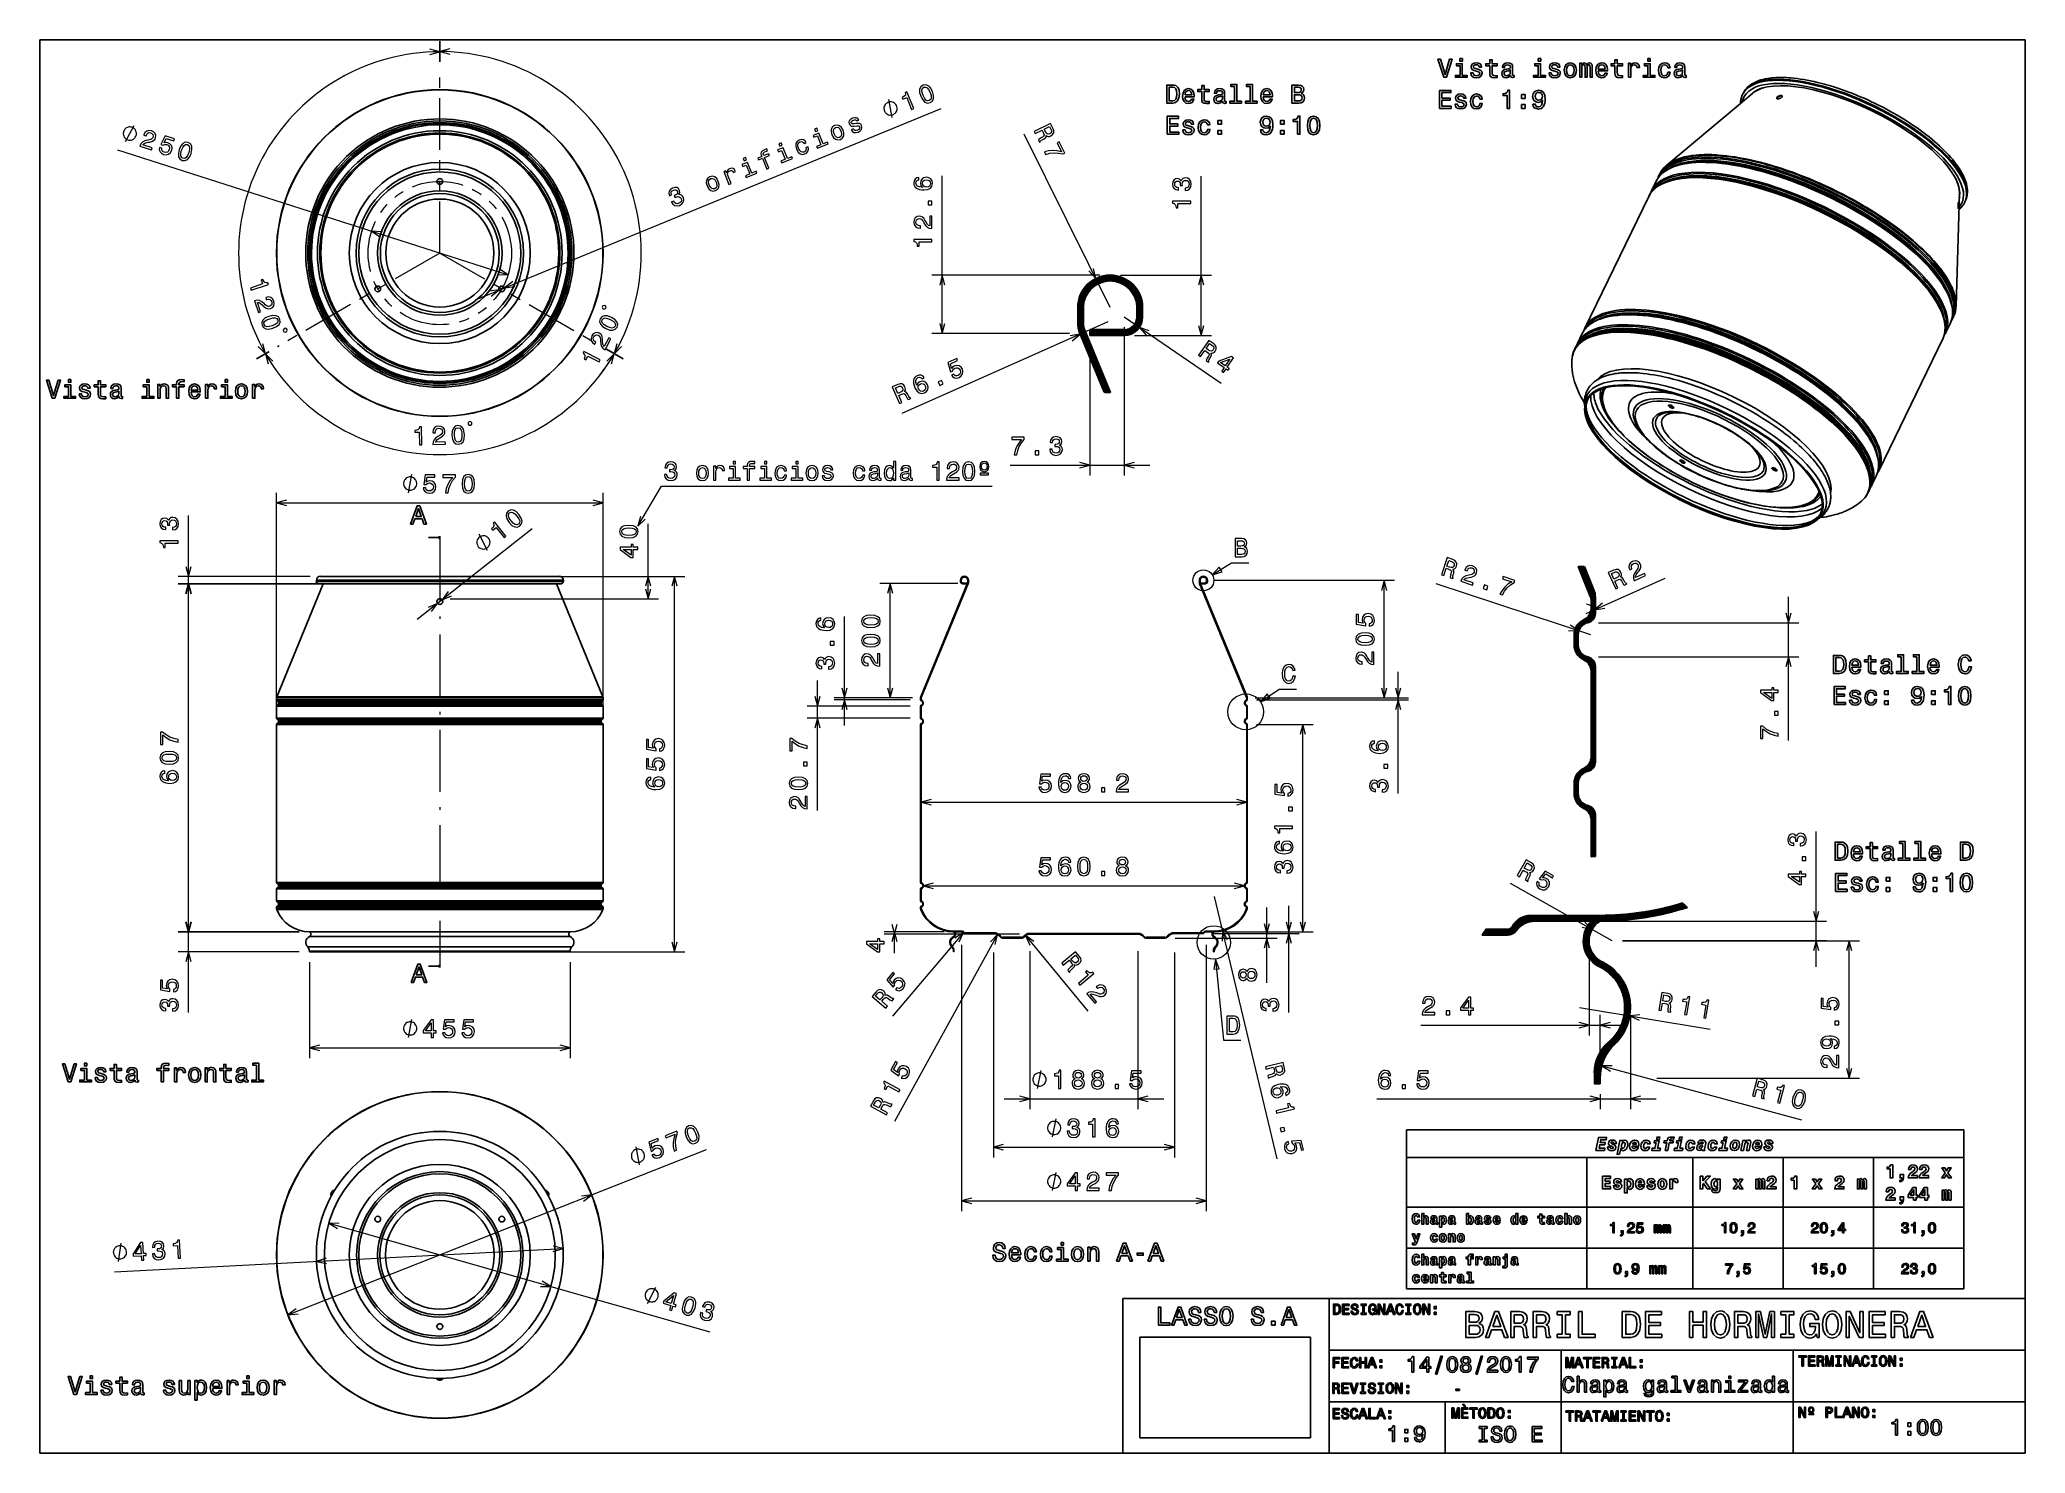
# Model space of a CAD drawing. Extents: x 25 to 410, y 10 to 284.
import ezdxf

# ---------------------------------------------------------------- set-up
doc = ezdxf.new("R2010")
doc.units = 0
doc.linetypes.add('DASHDOT', pattern=[18.5, 12, -3, 0.5, -3])
doc.linetypes.add('PHANTOM', pattern=[20, 10, -2, 2, -2, 2, -2])
doc.layers.get('0').update_dxf_attribs({"linetype": 'CONTINUOUS'})
doc.layers.add('cotas', color=2, linetype='CONTINUOUS', lineweight=20)
doc.layers.add('ejes', color=1, linetype='CONTINUOUS', lineweight=20)
picture_1 = doc.add_image_def('image1.jpg', size_in_pixel=(2363, 1391))

msp = doc.modelspace()

# ---------------------------------------------------------------- linework, layer by layer
at = {"color": 7}
for p, q in [((25, 10), (25, 284)), ((25, 284), (410, 284)), ((410, 10), (410, 284)), ((357.2, 273.66), (340.47, 259.69)), ((397.23, 254.23), (396.6, 232.44)), ((324.61, 228.09), (337.01, 253.64)), ((381.58, 200.44), (393.99, 225.99)), ((111.85, 178.54), (51.83, 178.54)), ((79.97, 178.54), (70.95, 156.63)), ((114.06, 179.21), (78.64, 179.21)), ((114.06, 178.98), (78.64, 178.98)), ((113.85, 178.54), (79.08, 178.54)), ((113.69, 179.98), (79.42, 179.98)), ((125.75, 179.98), (91.48, 179.98)), ((125.2, 178.54), (134.22, 156.63)), ((195.83, 156.63), (204.9, 178.67)), ((205.02, 178.59), (195.92, 156.48)), ((249.91, 178.59), (259.01, 156.48)), ((259.1, 156.63), (250.03, 178.67)), ((117.76, 156.07), (74.79, 156.07)), ((74.79, 154.81), (117.76, 154.81)), ((117.68, 155.85), (74.95, 155.85)), ((74.95, 155.03), (117.68, 155.03)), ((133.84, 155.56), (75.15, 155.56)), ((133.84, 155.32), (75.15, 155.32)), ((70.92, 120.63), (70.92, 151.26)), ((117.76, 152.51), (74.79, 152.51)), ((117.76, 151.26), (74.79, 151.26)), ((117.68, 152.29), (74.95, 152.29)), ((117.68, 151.47), (74.95, 151.47)), ((133.84, 152), (75.15, 152)), ((133.84, 151.77), (75.15, 151.77)), ((134.25, 120.63), (134.25, 151.26)), ((195.8, 120.63), (195.8, 151.26)), ((195.9, 120.77), (195.9, 151.11)), ((259.03, 120.77), (259.03, 151.11)), ((259.13, 120.63), (259.13, 151.26)), ((74.79, 120.63), (117.76, 120.63)), ((74.79, 119.38), (117.76, 119.38)), ((74.95, 120.41), (117.68, 120.41)), ((74.95, 119.59), (117.68, 119.59)), ((133.84, 120.12), (75.15, 120.12)), ((133.84, 119.89), (75.15, 119.89)), ((70.92, 115.6), (117.76, 115.6)), ((74.79, 117.08), (117.76, 117.08)), ((74.79, 115.82), (117.76, 115.82)), ((74.95, 116.86), (117.68, 116.86)), ((74.95, 116.04), (117.68, 116.04)), ((133.84, 116.57), (75.15, 116.57)), ((133.84, 116.33), (75.15, 116.33)), ((70.96, 115.4), (117.75, 115.4)), ((75.31, 111.09), (51.83, 111.09)), ((114.87, 108.14), (76.96, 108.14)), ((114.7, 110.14), (77.3, 110.14)), ((114.7, 111.09), (77.31, 111.09)), ((216.94, 110.78), (237.99, 110.78)), ((216.99, 110.64), (237.94, 110.64)), ((331.92, 109.31), (371.46, 109.31)), ((114.7, 107.33), (77.31, 107.33)), ((114.7, 107.2), (77.31, 107.2)), ((290, 72.69), (398.06, 72.69)), ((290, 72.69), (290, 41.88)), ((398.06, 72.69), (398.06, 41.88)), ((290, 67.36), (398.06, 67.36)), ((325, 67.36), (325, 41.88)), ((345.56, 67.36), (345.56, 41.88)), ((363.06, 67.36), (363.06, 41.88)), ((380.56, 67.36), (380.56, 41.88)), ((290, 57.71), (398.06, 57.71)), ((290, 49.79), (398.06, 49.79)), ((235, 40), (410, 40)), ((235, 40), (235, 10)), ((275, 10), (275, 40)), ((290, 41.88), (398.06, 41.88)), ((275, 30), (410, 30)), ((320, 30), (320, 10)), ((320, 30), (365, 30)), ((365, 30), (365, 10)), ((275, 20), (410, 20)), ((275, 20), (297.5, 20)), ((25, 10), (410, 10)), ((235, 10), (275, 10))]:
    msp.add_line(p, q, dxfattribs=at)
at = {"color": 7, "ltscale": 0.099339}
msp.add_line((102.58, 279.73), (102.58, 283.7), dxfattribs=at)
at = {"color": 7, "ltscale": 0.098332}
msp.add_line((102.58, 279.73), (102.58, 283.66), dxfattribs=at)
at = {"color": 7, "ltscale": 0.005153}
msp.add_line((355.19, 273.41), (355.28, 273.59), dxfattribs=at)
at = {"color": 7, "ltscale": 0.009173}
for p, q in [((338.96, 257.66), (339.12, 257.99)), ((395.93, 230), (396.09, 230.33))]:
    msp.add_line(p, q, dxfattribs=at)
at = {"color": 7, "ltscale": 0.053339}
for p, q in [((337.52, 254.69), (338.45, 256.61)), ((394.49, 227.03), (395.43, 228.95)), ((323.17, 225.12), (324.1, 227.04)), ((380.14, 197.47), (381.07, 199.39))]:
    msp.add_line(p, q, dxfattribs=at)
at = {"color": 7, "ltscale": 0.005152}
msp.add_line((398.27, 252.49), (398.36, 252.68), dxfattribs=at)
at = {"color": 7, "ltscale": 0.050365}
msp.add_line((226.56, 234.02), (228.31, 235.03), dxfattribs=at)
at = {"color": 7, "ltscale": 0.053111}
msp.add_line((226.62, 234.17), (228.46, 235.23), dxfattribs=at)
at = {"color": 7, "ltscale": 0.056682}
msp.add_line((226.67, 234.31), (228.63, 235.45), dxfattribs=at)
at = {"color": 7, "ltscale": 0.061444}
msp.add_line((226.73, 234.46), (228.86, 235.69), dxfattribs=at)
at = {"color": 7, "ltscale": 0.068709}
msp.add_line((226.79, 234.62), (229.17, 235.99), dxfattribs=at)
at = {"color": 7, "ltscale": 0.17905}
msp.add_line((226.86, 234.77), (233.07, 238.35), dxfattribs=at)
at = {"color": 7, "ltscale": 0.171556}
msp.add_line((226.94, 234.93), (232.89, 238.37), dxfattribs=at)
at = {"color": 7, "ltscale": 0.163603}
msp.add_line((227.03, 235.1), (232.7, 238.37), dxfattribs=at)
at = {"color": 7, "ltscale": 0.155116}
msp.add_line((227.13, 235.27), (232.5, 238.37), dxfattribs=at)
at = {"color": 7, "ltscale": 0.145918}
msp.add_line((227.24, 235.45), (232.29, 238.37), dxfattribs=at)
at = {"color": 7, "ltscale": 0.135877}
msp.add_line((227.36, 235.64), (232.07, 238.35), dxfattribs=at)
at = {"color": 7, "ltscale": 0.12489}
msp.add_line((227.5, 235.83), (231.83, 238.33), dxfattribs=at)
at = {"color": 7, "ltscale": 0.112624}
msp.add_line((227.66, 236.04), (231.57, 238.29), dxfattribs=at)
at = {"color": 7, "ltscale": 0.098567}
msp.add_line((227.86, 236.27), (231.27, 238.24), dxfattribs=at)
at = {"color": 7, "ltscale": 0.081861}
msp.add_line((228.1, 236.52), (230.93, 238.16), dxfattribs=at)
at = {"color": 7, "ltscale": 0.060417}
msp.add_line((228.42, 236.82), (230.51, 238.03), dxfattribs=at)
at = {"color": 7, "ltscale": 0.023165}
msp.add_line((229.02, 237.29), (229.82, 237.75), dxfattribs=at)
at = {"color": 7, "ltscale": 0.068795}
msp.add_line((230.85, 236.96), (233.24, 238.34), dxfattribs=at)
at = {"color": 7, "ltscale": 0.061528}
msp.add_line((231.27, 237.09), (233.4, 238.32), dxfattribs=at)
at = {"color": 7, "ltscale": 0.05663}
msp.add_line((231.6, 237.16), (233.56, 238.29), dxfattribs=at)
at = {"color": 7, "ltscale": 0.053086}
msp.add_line((231.88, 237.2), (233.72, 238.27), dxfattribs=at)
at = {"color": 7, "ltscale": 0.050259}
msp.add_line((232.12, 237.23), (233.86, 238.24), dxfattribs=at)
at = {"color": 7, "ltscale": 0.047955}
msp.add_line((232.35, 237.24), (234.01, 238.2), dxfattribs=at)
at = {"color": 7, "ltscale": 0.045943}
msp.add_line((232.56, 237.25), (234.15, 238.17), dxfattribs=at)
at = {"color": 7, "ltscale": 0.044341}
msp.add_line((232.75, 237.25), (234.28, 238.13), dxfattribs=at)
at = {"color": 7, "ltscale": 0.042887}
for p, q in [((232.93, 237.23), (234.42, 238.09)), ((226.41, 233.47), (227.9, 234.33))]:
    msp.add_line(p, q, dxfattribs=at)
at = {"color": 7, "ltscale": 0.041615}
msp.add_line((233.1, 237.22), (234.54, 238.05), dxfattribs=at)
at = {"color": 7, "ltscale": 0.040414}
msp.add_line((233.27, 237.2), (234.67, 238.01), dxfattribs=at)
at = {"color": 7, "ltscale": 0.039442}
msp.add_line((233.43, 237.18), (234.79, 237.96), dxfattribs=at)
at = {"color": 7, "ltscale": 0.038494}
msp.add_line((233.58, 237.15), (234.91, 237.92), dxfattribs=at)
at = {"color": 7, "ltscale": 0.037666}
msp.add_line((233.72, 237.12), (235.03, 237.87), dxfattribs=at)
at = {"color": 7, "ltscale": 0.036884}
msp.add_line((233.86, 237.08), (235.14, 237.82), dxfattribs=at)
at = {"color": 7, "ltscale": 0.036206}
msp.add_line((234, 237.04), (235.25, 237.77), dxfattribs=at)
at = {"color": 7, "ltscale": 0.035529}
msp.add_line((234.13, 237), (235.36, 237.71), dxfattribs=at)
at = {"color": 7, "ltscale": 0.034962}
msp.add_line((234.26, 236.96), (235.47, 237.66), dxfattribs=at)
at = {"color": 7, "ltscale": 0.034397}
msp.add_line((234.38, 236.92), (235.57, 237.61), dxfattribs=at)
at = {"color": 7, "ltscale": 0.033902}
msp.add_line((234.5, 236.87), (235.67, 237.55), dxfattribs=at)
at = {"color": 7, "ltscale": 0.033446}
msp.add_line((234.61, 236.82), (235.77, 237.49), dxfattribs=at)
at = {"color": 7, "ltscale": 0.033}
msp.add_line((234.73, 236.77), (235.87, 237.43), dxfattribs=at)
at = {"color": 7, "ltscale": 0.032587}
msp.add_line((234.84, 236.72), (235.97, 237.37), dxfattribs=at)
at = {"color": 7, "ltscale": 0.032235}
msp.add_line((234.94, 236.67), (236.06, 237.31), dxfattribs=at)
at = {"color": 7, "ltscale": 0.031851}
msp.add_line((235.05, 236.61), (236.15, 237.25), dxfattribs=at)
at = {"color": 7, "ltscale": 0.031564}
msp.add_line((235.15, 236.55), (236.24, 237.18), dxfattribs=at)
at = {"color": 7, "ltscale": 0.031225}
msp.add_line((235.25, 236.49), (236.33, 237.12), dxfattribs=at)
at = {"color": 7, "ltscale": 0.03095}
msp.add_line((235.34, 236.43), (236.41, 237.05), dxfattribs=at)
at = {"color": 7, "ltscale": 0.030696}
msp.add_line((235.44, 236.37), (236.5, 236.99), dxfattribs=at)
at = {"color": 7, "ltscale": 0.030432}
msp.add_line((235.53, 236.31), (236.58, 236.92), dxfattribs=at)
at = {"color": 7, "ltscale": 0.030198}
msp.add_line((235.62, 236.25), (236.66, 236.85), dxfattribs=at)
at = {"color": 7, "ltscale": 0.030001}
msp.add_line((235.7, 236.18), (236.74, 236.78), dxfattribs=at)
at = {"color": 7, "ltscale": 0.029757}
msp.add_line((235.79, 236.11), (236.82, 236.71), dxfattribs=at)
at = {"color": 7, "ltscale": 0.029632}
msp.add_line((235.87, 236.05), (236.9, 236.64), dxfattribs=at)
at = {"color": 7, "ltscale": 0.029403}
msp.add_line((235.95, 235.98), (236.97, 236.57), dxfattribs=at)
at = {"color": 7, "ltscale": 0.02927}
msp.add_line((236.03, 235.91), (237.05, 236.49), dxfattribs=at)
at = {"color": 7, "ltscale": 0.029134}
msp.add_line((236.11, 235.84), (237.12, 236.42), dxfattribs=at)
at = {"color": 7, "ltscale": 0.028977}
msp.add_line((236.18, 235.76), (237.19, 236.34), dxfattribs=at)
at = {"color": 7, "ltscale": 0.028858}
msp.add_line((236.26, 235.69), (237.26, 236.27), dxfattribs=at)
at = {"color": 7, "ltscale": 0.028751}
msp.add_line((236.33, 235.62), (237.32, 236.19), dxfattribs=at)
at = {"color": 7, "ltscale": 0.028635}
msp.add_line((236.4, 235.54), (237.39, 236.11), dxfattribs=at)
at = {"color": 7, "ltscale": 0.028539}
msp.add_line((236.47, 235.47), (237.45, 236.04), dxfattribs=at)
at = {"color": 7, "ltscale": 0.028474}
msp.add_line((236.53, 235.39), (237.52, 235.96), dxfattribs=at)
at = {"color": 7, "ltscale": 0.028359}
msp.add_line((236.6, 235.31), (237.58, 235.88), dxfattribs=at)
at = {"color": 7, "ltscale": 0.028347}
for p, q in [((236.66, 235.23), (237.64, 235.8)), ((331.66, 99.75), (332.64, 100.32))]:
    msp.add_line(p, q, dxfattribs=at)
at = {"color": 7, "ltscale": 0.02826}
for p, q in [((236.72, 235.15), (237.7, 235.71)), ((325.45, 176.61), (326.43, 177.18))]:
    msp.add_line(p, q, dxfattribs=at)
at = {"color": 7, "ltscale": 0.028213}
for p, q in [((236.78, 235.07), (237.75, 235.63)), ((236.83, 234.99), (237.81, 235.55))]:
    msp.add_line(p, q, dxfattribs=at)
at = {"color": 7, "ltscale": 0.028137}
msp.add_line((236.89, 234.9), (237.86, 235.47), dxfattribs=at)
at = {"color": 7, "ltscale": 0.028138}
msp.add_line((236.94, 234.82), (237.92, 235.38), dxfattribs=at)
at = {"color": 7, "ltscale": 0.028124}
msp.add_line((237, 234.73), (237.97, 235.3), dxfattribs=at)
at = {"color": 7, "ltscale": 0.028119}
for p, q in [((237.05, 234.65), (238.02, 235.21)), ((237.1, 234.56), (238.07, 235.12))]:
    msp.add_line(p, q, dxfattribs=at)
at = {"color": 7, "ltscale": 0.028157}
msp.add_line((237.14, 234.47), (238.12, 235.03), dxfattribs=at)
at = {"color": 7, "ltscale": 0.028156}
msp.add_line((237.19, 234.38), (238.16, 234.94), dxfattribs=at)
at = {"color": 7, "ltscale": 0.028192}
msp.add_line((237.23, 234.29), (238.21, 234.86), dxfattribs=at)
at = {"color": 7, "ltscale": 0.03498}
msp.add_line((226.26, 232.35), (227.47, 233.05), dxfattribs=at)
at = {"color": 7, "ltscale": 0.034405}
msp.add_line((226.26, 232.23), (227.45, 232.92), dxfattribs=at)
at = {"color": 7, "ltscale": 0.0339}
msp.add_line((226.26, 232.11), (227.43, 232.79), dxfattribs=at)
at = {"color": 7, "ltscale": 0.033493}
msp.add_line((226.26, 232), (227.42, 232.67), dxfattribs=at)
at = {"color": 7, "ltscale": 0.033091}
msp.add_line((226.26, 231.88), (227.4, 232.54), dxfattribs=at)
at = {"color": 7, "ltscale": 0.032851}
msp.add_line((226.26, 231.77), (227.39, 232.42), dxfattribs=at)
at = {"color": 7, "ltscale": 0.032623}
msp.add_line((226.26, 231.65), (227.39, 232.3), dxfattribs=at)
at = {"color": 7, "ltscale": 0.032548}
msp.add_line((226.26, 231.53), (227.38, 232.19), dxfattribs=at)
at = {"color": 7, "ltscale": 0.069513}
msp.add_line((226.26, 229.29), (226.26, 232.07), dxfattribs=at)
at = {"color": 7, "ltscale": 0.032476}
for p, q in [((226.26, 231.42), (227.38, 232.07)), ((226.26, 231.3), (227.38, 231.95)), ((226.26, 231.19), (227.38, 231.84)), ((226.26, 231.07), (227.38, 231.72)), ((226.26, 230.96), (227.38, 231.61)), ((226.26, 230.84), (227.38, 231.49)), ((226.26, 230.73), (227.38, 231.38)), ((226.26, 230.61), (227.38, 231.26)), ((226.26, 230.5), (227.38, 231.14)), ((226.26, 230.38), (227.38, 231.03)), ((237.73, 231.35), (238.86, 232)), ((237.73, 231.23), (238.86, 231.88)), ((237.73, 231.12), (238.86, 231.77)), ((237.73, 231), (238.86, 231.65)), ((237.73, 230.88), (238.86, 231.53)), ((237.73, 230.77), (238.86, 231.42)), ((237.73, 230.65), (238.86, 231.3)), ((237.73, 230.54), (238.86, 231.19)), ((237.73, 230.42), (238.86, 231.07)), ((226.26, 230.15), (227.38, 230.8)), ((226.26, 229.92), (227.38, 230.57)), ((226.26, 229.69), (227.38, 230.34)), ((226.26, 229.46), (227.38, 230.11)), ((237.73, 230.31), (238.86, 230.96)), ((326.44, 81.72), (327.56, 82.37))]:
    msp.add_line(p, q, dxfattribs=at)
at = {"color": 7, "ltscale": 0.035535}
msp.add_line((226.27, 232.47), (227.5, 233.18), dxfattribs=at)
at = {"color": 7, "ltscale": 0.036205}
msp.add_line((226.28, 232.59), (227.53, 233.31), dxfattribs=at)
at = {"color": 7, "ltscale": 0.036861}
msp.add_line((226.29, 232.71), (227.57, 233.45), dxfattribs=at)
at = {"color": 7, "ltscale": 0.03766}
msp.add_line((226.3, 232.83), (227.61, 233.58), dxfattribs=at)
at = {"color": 7, "ltscale": 0.03851}
msp.add_line((226.32, 232.96), (227.65, 233.73), dxfattribs=at)
at = {"color": 7, "ltscale": 0.03939}
msp.add_line((226.34, 233.08), (227.7, 233.87), dxfattribs=at)
at = {"color": 7, "ltscale": 0.04049}
msp.add_line((226.36, 233.21), (227.76, 234.02), dxfattribs=at)
at = {"color": 7, "ltscale": 0.041586}
msp.add_line((226.39, 233.34), (227.83, 234.17), dxfattribs=at)
at = {"color": 7, "ltscale": 0.044317}
msp.add_line((226.45, 233.61), (227.98, 234.49), dxfattribs=at)
at = {"color": 7, "ltscale": 0.046065}
msp.add_line((226.48, 233.74), (228.08, 234.66), dxfattribs=at)
at = {"color": 7, "ltscale": 0.047976}
msp.add_line((226.52, 233.88), (228.18, 234.84), dxfattribs=at)
at = {"color": 7, "ltscale": 0.075076}
msp.add_line((227.38, 229.07), (227.38, 232.07), dxfattribs=at)
at = {"color": 7, "ltscale": 0.028252}
for p, q in [((237.27, 234.2), (238.25, 234.77)), ((237.31, 234.11), (238.29, 234.67))]:
    msp.add_line(p, q, dxfattribs=at)
at = {"color": 7, "ltscale": 0.028365}
msp.add_line((237.35, 234.01), (238.34, 234.58), dxfattribs=at)
at = {"color": 7, "ltscale": 0.028404}
msp.add_line((237.39, 233.92), (238.37, 234.49), dxfattribs=at)
at = {"color": 7, "ltscale": 0.028486}
msp.add_line((237.42, 233.83), (238.41, 234.4), dxfattribs=at)
at = {"color": 7, "ltscale": 0.028601}
msp.add_line((237.46, 233.73), (238.45, 234.3), dxfattribs=at)
at = {"color": 7, "ltscale": 0.028666}
msp.add_line((237.49, 233.63), (238.48, 234.21), dxfattribs=at)
at = {"color": 7, "ltscale": 0.028783}
msp.add_line((237.52, 233.53), (238.52, 234.11), dxfattribs=at)
at = {"color": 7, "ltscale": 0.028911}
msp.add_line((237.55, 233.44), (238.55, 234.01), dxfattribs=at)
at = {"color": 7, "ltscale": 0.02903}
msp.add_line((237.57, 233.33), (238.58, 233.92), dxfattribs=at)
at = {"color": 7, "ltscale": 0.02915}
msp.add_line((237.6, 233.23), (238.61, 233.82), dxfattribs=at)
at = {"color": 7, "ltscale": 0.029344}
msp.add_line((237.62, 233.13), (238.64, 233.72), dxfattribs=at)
at = {"color": 7, "ltscale": 0.029467}
msp.add_line((237.64, 233.03), (238.66, 233.62), dxfattribs=at)
at = {"color": 7, "ltscale": 0.029681}
msp.add_line((237.66, 232.92), (238.69, 233.52), dxfattribs=at)
at = {"color": 7, "ltscale": 0.029856}
msp.add_line((237.68, 232.82), (238.71, 233.41), dxfattribs=at)
at = {"color": 7, "ltscale": 0.030055}
msp.add_line((237.69, 232.71), (238.73, 233.31), dxfattribs=at)
at = {"color": 7, "ltscale": 0.030312}
msp.add_line((237.7, 232.6), (238.75, 233.21), dxfattribs=at)
at = {"color": 7, "ltscale": 0.030511}
msp.add_line((237.71, 232.49), (238.77, 233.1), dxfattribs=at)
at = {"color": 7, "ltscale": 0.030778}
msp.add_line((237.72, 232.38), (238.79, 233), dxfattribs=at)
at = {"color": 7, "ltscale": 0.031056}
msp.add_line((237.73, 232.27), (238.8, 232.89), dxfattribs=at)
at = {"color": 7, "ltscale": 0.031335}
msp.add_line((237.73, 232.15), (238.82, 232.78), dxfattribs=at)
at = {"color": 7, "ltscale": 0.031636}
msp.add_line((237.73, 232.04), (238.83, 232.67), dxfattribs=at)
at = {"color": 7, "ltscale": 0.031894}
msp.add_line((237.73, 231.92), (238.84, 232.56), dxfattribs=at)
at = {"color": 7, "ltscale": 0.03211}
msp.add_line((237.73, 231.81), (238.84, 232.45), dxfattribs=at)
at = {"color": 7, "ltscale": 0.032304}
msp.add_line((237.73, 231.69), (238.85, 232.34), dxfattribs=at)
at = {"color": 7, "ltscale": 0.032378}
msp.add_line((237.73, 231.58), (238.85, 232.23), dxfattribs=at)
at = {"color": 7, "ltscale": 0.032452}
msp.add_line((237.73, 231.46), (238.86, 232.11), dxfattribs=at)
at = {"color": 7, "ltscale": 0.045}
for p, q in [((237.73, 230.27), (237.73, 232.07)), ((238.86, 230.27), (238.86, 232.07))]:
    msp.add_line(p, q, dxfattribs=at)
at = {"color": 7, "ltscale": 0.032475}
for p, q in [((226.26, 230.26), (227.38, 230.91)), ((226.26, 230.03), (227.38, 230.68)), ((226.26, 229.8), (227.38, 230.45)), ((226.26, 229.57), (227.38, 230.22)), ((226.26, 229.34), (227.38, 229.99))]:
    msp.add_line(p, q, dxfattribs=at)
at = {"color": 7, "ltscale": 0.032441}
msp.add_line((226.26, 229.23), (227.38, 229.87), dxfattribs=at)
at = {"color": 7, "ltscale": 0.032382}
msp.add_line((226.26, 229.11), (227.38, 229.76), dxfattribs=at)
at = {"color": 7, "ltscale": 0.032234}
msp.add_line((226.26, 229), (227.38, 229.64), dxfattribs=at)
at = {"color": 7, "ltscale": 0.032062}
msp.add_line((226.27, 228.89), (227.38, 229.53), dxfattribs=at)
at = {"color": 7, "ltscale": 0.031788}
msp.add_line((226.28, 228.78), (227.38, 229.41), dxfattribs=at)
at = {"color": 7, "ltscale": 0.031501}
msp.add_line((226.29, 228.67), (227.38, 229.3), dxfattribs=at)
at = {"color": 7, "ltscale": 0.031112}
msp.add_line((226.3, 228.56), (227.38, 229.18), dxfattribs=at)
at = {"color": 7, "ltscale": 0.030713}
for p, q in [((226.32, 228.45), (227.38, 229.07)), ((332.27, 97.22), (333.34, 97.83))]:
    msp.add_line(p, q, dxfattribs=at)
at = {"color": 7, "ltscale": 0.03028}
msp.add_line((226.33, 228.35), (227.38, 228.95), dxfattribs=at)
at = {"color": 7, "ltscale": 0.029933}
msp.add_line((226.35, 228.24), (227.39, 228.84), dxfattribs=at)
at = {"color": 7, "ltscale": 0.0296}
msp.add_line((226.37, 228.14), (227.4, 228.73), dxfattribs=at)
at = {"color": 7, "ltscale": 0.029336}
msp.add_line((226.39, 228.03), (227.41, 228.62), dxfattribs=at)
at = {"color": 7, "ltscale": 0.029081}
msp.add_line((226.42, 227.93), (227.43, 228.51), dxfattribs=at)
at = {"color": 7, "ltscale": 0.028886}
msp.add_line((226.44, 227.83), (227.44, 228.41), dxfattribs=at)
at = {"color": 7, "ltscale": 0.028697}
msp.add_line((226.47, 227.73), (227.46, 228.31), dxfattribs=at)
at = {"color": 7, "ltscale": 0.02858}
msp.add_line((226.5, 227.63), (227.49, 228.2), dxfattribs=at)
at = {"color": 7, "ltscale": 0.028468}
msp.add_line((226.53, 227.53), (227.51, 228.1), dxfattribs=at)
at = {"color": 7, "ltscale": 0.028411}
msp.add_line((226.56, 227.44), (227.54, 228.01), dxfattribs=at)
at = {"color": 7, "ltscale": 0.02835}
msp.add_line((226.59, 227.34), (227.58, 227.91), dxfattribs=at)
at = {"color": 7, "ltscale": 0.028342}
for p, q in [((226.63, 227.25), (227.61, 227.81)), ((226.66, 227.15), (227.65, 227.72))]:
    msp.add_line(p, q, dxfattribs=at)
at = {"color": 7, "ltscale": 0.028375}
for p, q in [((226.7, 227.06), (227.68, 227.62)), ((226.74, 226.96), (227.72, 227.53)), ((226.78, 226.87), (227.76, 227.44)), ((226.82, 226.78), (227.8, 227.34)), ((226.85, 226.68), (227.84, 227.25)), ((226.93, 226.5), (227.91, 227.06)), ((226.97, 226.4), (227.95, 226.97)), ((227.01, 226.31), (227.99, 226.88)), ((227.05, 226.22), (228.03, 226.78)), ((227.09, 226.12), (228.07, 226.69)), ((227.12, 226.03), (228.11, 226.6)), ((227.16, 225.94), (228.14, 226.5)), ((227.2, 225.84), (228.18, 226.41)), ((227.24, 225.75), (228.22, 226.32)), ((227.28, 225.66), (228.26, 226.22)), ((227.32, 225.56), (228.3, 226.13)), ((227.35, 225.47), (228.34, 226.04)), ((227.39, 225.38), (228.38, 225.95)), ((227.43, 225.28), (228.41, 225.85)), ((227.47, 225.19), (228.45, 225.76)), ((227.51, 225.1), (228.49, 225.67)), ((227.58, 224.91), (228.57, 225.48)), ((227.62, 224.82), (228.61, 225.39)), ((227.66, 224.72), (228.64, 225.29)), ((227.7, 224.63), (228.68, 225.2)), ((227.74, 224.54), (228.72, 225.11)), ((227.78, 224.44), (228.76, 225.01)), ((227.81, 224.35), (228.8, 224.92)), ((227.85, 224.26), (228.84, 224.83)), ((227.89, 224.16), (228.87, 224.73)), ((227.93, 224.07), (228.91, 224.64)), ((227.97, 223.98), (228.95, 224.55)), ((228.01, 223.88), (228.99, 224.45)), ((228.05, 223.79), (229.03, 224.36)), ((228.08, 223.7), (229.07, 224.27)), ((228.12, 223.61), (229.11, 224.17)), ((228.16, 223.51), (229.14, 224.08)), ((228.2, 223.42), (229.18, 223.99)), ((228.24, 223.33), (229.22, 223.89)), ((228.28, 223.23), (229.26, 223.8)), ((228.31, 223.14), (229.3, 223.71)), ((228.35, 223.05), (229.34, 223.61)), ((228.39, 222.95), (229.37, 223.52)), ((228.43, 222.86), (229.41, 223.43)), ((228.47, 222.77), (229.45, 223.33)), ((228.51, 222.67), (229.49, 223.24)), ((228.54, 222.58), (229.53, 223.15)), ((228.58, 222.49), (229.57, 223.05)), ((228.62, 222.39), (229.6, 222.96)), ((228.66, 222.3), (229.64, 222.87)), ((228.7, 222.21), (229.68, 222.77)), ((228.74, 222.11), (229.72, 222.68)), ((228.78, 222.02), (229.76, 222.59)), ((228.81, 221.93), (229.8, 222.49)), ((228.85, 221.83), (229.83, 222.4)), ((228.89, 221.74), (229.87, 222.31)), ((228.93, 221.65), (229.91, 222.21)), ((228.97, 221.55), (229.95, 222.12)), ((229.01, 221.46), (229.99, 222.03)), ((229.08, 221.27), (230.07, 221.84)), ((229.12, 221.18), (230.1, 221.75)), ((229.16, 221.09), (230.14, 221.65)), ((229.2, 220.99), (230.18, 221.56)), ((229.24, 220.9), (230.22, 221.47)), ((229.27, 220.81), (230.26, 221.37)), ((229.31, 220.71), (230.3, 221.28)), ((229.35, 220.62), (230.33, 221.19)), ((229.39, 220.53), (230.37, 221.09)), ((229.43, 220.43), (230.41, 221)), ((229.47, 220.34), (230.45, 220.91)), ((229.51, 220.25), (230.49, 220.81)), ((229.54, 220.15), (230.53, 220.72)), ((229.58, 220.06), (230.56, 220.63)), ((229.62, 219.97), (230.6, 220.53)), ((229.66, 219.87), (230.64, 220.44)), ((229.7, 219.78), (230.68, 220.35)), ((229.74, 219.69), (230.72, 220.25)), ((229.77, 219.59), (230.76, 220.16)), ((229.81, 219.5), (230.8, 220.07)), ((229.85, 219.41), (230.83, 219.97)), ((229.89, 219.31), (230.87, 219.88)), ((229.93, 219.22), (230.91, 219.79)), ((229.97, 219.13), (230.95, 219.69)), ((230, 219.03), (230.99, 219.6)), ((230.04, 218.94), (231.03, 219.51)), ((230.08, 218.85), (231.06, 219.41)), ((230.12, 218.75), (231.1, 219.32)), ((230.16, 218.66), (231.14, 219.23)), ((230.2, 218.57), (231.18, 219.13)), ((230.23, 218.47), (231.22, 219.04)), ((230.27, 218.38), (231.26, 218.95)), ((230.31, 218.29), (231.29, 218.85)), ((230.35, 218.19), (231.33, 218.76)), ((230.39, 218.1), (231.37, 218.67)), ((230.43, 218.01), (231.41, 218.57)), ((230.47, 217.91), (231.45, 218.48)), ((230.5, 217.82), (231.49, 218.39)), ((230.54, 217.73), (231.53, 218.3)), ((230.58, 217.63), (231.56, 218.2)), ((230.62, 217.54), (231.6, 218.11)), ((230.66, 217.45), (231.64, 218.02)), ((230.7, 217.35), (231.68, 217.92)), ((230.73, 217.26), (231.72, 217.83)), ((230.77, 217.17), (231.76, 217.74)), ((230.81, 217.07), (231.79, 217.64)), ((230.85, 216.98), (231.83, 217.55)), ((230.89, 216.89), (231.87, 217.46)), ((230.93, 216.79), (231.91, 217.36)), ((230.96, 216.7), (231.95, 217.27)), ((231, 216.61), (231.99, 217.18)), ((231.04, 216.51), (232.02, 217.08)), ((231.08, 216.42), (232.06, 216.99)), ((231.12, 216.33), (232.1, 216.9)), ((231.16, 216.23), (232.14, 216.8)), ((231.2, 216.14), (232.18, 216.71)), ((231.23, 216.05), (232.22, 216.62)), ((231.27, 215.95), (232.25, 216.52)), ((231.31, 215.86), (232.29, 216.43)), ((231.35, 215.77), (232.33, 216.34)), ((231.39, 215.68), (232.37, 216.24))]:
    msp.add_line(p, q, dxfattribs=at)
at = {"color": 7, "ltscale": 0.028374}
for p, q in [((226.89, 226.59), (227.88, 227.16)), ((227.55, 225), (228.53, 225.57))]:
    msp.add_line(p, q, dxfattribs=at)
at = {"color": 7, "ltscale": 0.326537}
msp.add_line((232.63, 215.62), (227.65, 227.7), dxfattribs=at)
at = {"color": 7, "ltscale": 0.165293}
for p, q in [((235.26, 227.8), (228.64, 227.8)), ((235.26, 226.67), (228.64, 226.67))]:
    msp.add_line(p, q, dxfattribs=at)
at = {"color": 7, "ltscale": 0.028125}
for p, q in [((228.64, 227.8), (228.64, 226.67)), ((326.44, 81.64), (327.56, 81.64))]:
    msp.add_line(p, q, dxfattribs=at)
at = {"color": 7, "ltscale": 0.056083}
msp.add_line((228.64, 226.68), (230.59, 227.8), dxfattribs=at)
at = {"color": 7, "ltscale": 0.050309}
msp.add_line((228.64, 226.79), (230.39, 227.8), dxfattribs=at)
at = {"color": 7, "ltscale": 0.044536}
msp.add_line((228.64, 226.91), (230.19, 227.8), dxfattribs=at)
at = {"color": 7, "ltscale": 0.038762}
msp.add_line((228.64, 227.02), (229.99, 227.8), dxfattribs=at)
at = {"color": 7, "ltscale": 0.032989}
msp.add_line((228.64, 227.14), (229.79, 227.8), dxfattribs=at)
at = {"color": 7, "ltscale": 0.027215}
msp.add_line((228.64, 227.26), (229.59, 227.8), dxfattribs=at)
at = {"color": 7, "ltscale": 0.021442}
msp.add_line((228.64, 227.37), (229.39, 227.8), dxfattribs=at)
at = {"color": 7, "ltscale": 0.015669}
msp.add_line((228.64, 227.49), (229.19, 227.8), dxfattribs=at)
at = {"color": 7, "ltscale": 0.009895}
msp.add_line((228.64, 227.6), (228.99, 227.8), dxfattribs=at)
at = {"color": 7, "ltscale": 0.004122}
msp.add_line((228.64, 227.72), (228.79, 227.8), dxfattribs=at)
at = {"color": 7, "ltscale": 0.05625}
for p, q in [((228.84, 226.67), (230.79, 227.8)), ((229.04, 226.67), (230.99, 227.8)), ((229.24, 226.67), (231.19, 227.8)), ((229.44, 226.67), (231.39, 227.8)), ((229.64, 226.67), (231.59, 227.8)), ((229.84, 226.67), (231.79, 227.8)), ((230.04, 226.67), (231.99, 227.8)), ((230.24, 226.67), (232.19, 227.8)), ((230.44, 226.67), (232.39, 227.8)), ((230.64, 226.67), (232.59, 227.8)), ((230.84, 226.67), (232.79, 227.8)), ((231.04, 226.67), (232.99, 227.8)), ((231.24, 226.67), (233.19, 227.8)), ((231.44, 226.67), (233.39, 227.8)), ((231.64, 226.67), (233.59, 227.8)), ((231.84, 226.67), (233.79, 227.8)), ((232.04, 226.67), (233.99, 227.8)), ((232.24, 226.67), (234.19, 227.8)), ((232.44, 226.67), (234.39, 227.8)), ((232.64, 226.67), (234.59, 227.8)), ((232.84, 226.67), (234.79, 227.8)), ((233.04, 226.67), (234.99, 227.8)), ((233.24, 226.67), (235.19, 227.8)), ((315.05, 113.14), (317, 114.27)), ((315.25, 113.14), (317.2, 114.27)), ((315.45, 113.14), (317.4, 114.27)), ((315.65, 113.14), (317.6, 114.27)), ((315.85, 113.14), (317.8, 114.27)), ((316.05, 113.14), (318, 114.27)), ((316.25, 113.14), (318.2, 114.27)), ((316.45, 113.14), (318.4, 114.27)), ((316.65, 113.14), (318.6, 114.27)), ((316.85, 113.14), (318.8, 114.27)), ((317.05, 113.14), (319, 114.27)), ((317.25, 113.14), (319.2, 114.27)), ((317.45, 113.14), (319.4, 114.27)), ((317.65, 113.14), (319.6, 114.27)), ((317.85, 113.14), (319.8, 114.27)), ((318.05, 113.14), (320, 114.27)), ((318.25, 113.14), (320.2, 114.27)), ((318.45, 113.14), (320.4, 114.27)), ((318.65, 113.14), (320.6, 114.27)), ((318.85, 113.14), (320.8, 114.27)), ((319.05, 113.14), (321, 114.27)), ((319.25, 113.14), (321.2, 114.27)), ((319.45, 113.14), (321.4, 114.27)), ((319.65, 113.14), (321.6, 114.27)), ((319.85, 113.14), (321.8, 114.27)), ((320.05, 113.14), (322, 114.27)), ((320.25, 113.14), (322.2, 114.27)), ((320.45, 113.14), (322.4, 114.27)), ((320.65, 113.14), (322.6, 114.27)), ((320.85, 113.14), (322.8, 114.27)), ((321.05, 113.14), (323, 114.27)), ((321.25, 113.14), (323.2, 114.27)), ((321.45, 113.14), (323.4, 114.27)), ((321.65, 113.14), (323.6, 114.27)), ((321.85, 113.14), (323.8, 114.27)), ((322.05, 113.14), (324, 114.27)), ((322.25, 113.14), (324.2, 114.27)), ((322.45, 113.14), (324.4, 114.27)), ((322.65, 113.14), (324.6, 114.27)), ((322.85, 113.14), (324.8, 114.27)), ((323.05, 113.14), (325, 114.27)), ((323.25, 113.14), (325.2, 114.27)), ((323.45, 113.14), (325.4, 114.27)), ((323.65, 113.14), (325.6, 114.27)), ((323.85, 113.14), (325.8, 114.27)), ((324.05, 113.14), (326, 114.27)), ((324.25, 113.14), (326.2, 114.27)), ((324.45, 113.14), (326.4, 114.27)), ((324.65, 113.14), (326.6, 114.27)), ((324.85, 113.14), (326.8, 114.27)), ((325.05, 113.14), (327, 114.27)), ((325.25, 113.14), (327.2, 114.27)), ((325.45, 113.14), (327.4, 114.27)), ((304.78, 110.44), (306.72, 111.57)), ((304.98, 110.44), (306.92, 111.57)), ((305.18, 110.44), (307.12, 111.57)), ((305.38, 110.44), (307.32, 111.57)), ((305.58, 110.44), (307.52, 111.57)), ((305.78, 110.44), (307.72, 111.57)), ((305.98, 110.44), (307.92, 111.57)), ((306.18, 110.44), (308.12, 111.57)), ((306.38, 110.44), (308.32, 111.57)), ((306.58, 110.44), (308.52, 111.57)), ((306.78, 110.44), (308.72, 111.57)), ((306.98, 110.44), (308.92, 111.57)), ((307.18, 110.44), (309.12, 111.57)), ((307.38, 110.44), (309.32, 111.57)), ((307.58, 110.44), (309.52, 111.57))]:
    msp.add_line(p, q, dxfattribs=at)
at = {"color": 7, "ltscale": 0.056467}
msp.add_line((233.44, 226.67), (235.4, 227.8), dxfattribs=at)
at = {"color": 7, "ltscale": 0.057781}
msp.add_line((233.64, 226.67), (235.64, 227.83), dxfattribs=at)
at = {"color": 7, "ltscale": 0.061558}
msp.add_line((233.84, 226.67), (235.97, 227.91), dxfattribs=at)
at = {"color": 7, "ltscale": 0.13587}
msp.add_line((234.04, 226.67), (238.75, 229.39), dxfattribs=at)
at = {"color": 7, "ltscale": 0.129013}
msp.add_line((234.24, 226.67), (238.71, 229.25), dxfattribs=at)
at = {"color": 7, "ltscale": 0.121944}
msp.add_line((234.44, 226.67), (238.66, 229.11), dxfattribs=at)
at = {"color": 7, "ltscale": 0.11463}
msp.add_line((234.64, 226.67), (238.61, 228.97), dxfattribs=at)
at = {"color": 7, "ltscale": 0.107028}
msp.add_line((234.84, 226.67), (238.55, 228.82), dxfattribs=at)
at = {"color": 7, "ltscale": 0.09908}
msp.add_line((235.04, 226.67), (238.47, 228.66), dxfattribs=at)
at = {"color": 7, "ltscale": 0.090711}
msp.add_line((235.24, 226.67), (238.38, 228.49), dxfattribs=at)
at = {"color": 7, "ltscale": 0.081533}
msp.add_line((235.45, 226.68), (238.27, 228.31), dxfattribs=at)
at = {"color": 7, "ltscale": 0.0708}
msp.add_line((235.68, 226.7), (238.14, 228.12), dxfattribs=at)
at = {"color": 7, "ltscale": 0.05778}
msp.add_line((235.96, 226.75), (237.96, 227.9), dxfattribs=at)
at = {"color": 7, "ltscale": 0.040046}
msp.add_line((236.32, 226.84), (237.7, 227.64), dxfattribs=at)
at = {"color": 7, "ltscale": 0.052696}
msp.add_line((236.95, 228.47), (238.78, 229.53), dxfattribs=at)
at = {"color": 7, "ltscale": 0.046773}
msp.add_line((237.18, 228.72), (238.8, 229.66), dxfattribs=at)
at = {"color": 7, "ltscale": 0.043163}
msp.add_line((237.33, 228.92), (238.82, 229.78), dxfattribs=at)
at = {"color": 7, "ltscale": 0.04054}
msp.add_line((237.43, 229.1), (238.84, 229.91), dxfattribs=at)
at = {"color": 7, "ltscale": 0.038543}
msp.add_line((237.51, 229.26), (238.85, 230.03), dxfattribs=at)
at = {"color": 7, "ltscale": 0.036908}
msp.add_line((237.57, 229.41), (238.85, 230.15), dxfattribs=at)
at = {"color": 7, "ltscale": 0.035599}
msp.add_line((237.62, 229.55), (238.86, 230.26), dxfattribs=at)
at = {"color": 7, "ltscale": 0.034518}
msp.add_line((237.66, 229.69), (238.86, 230.38), dxfattribs=at)
at = {"color": 7, "ltscale": 0.033691}
msp.add_line((237.69, 229.82), (238.86, 230.5), dxfattribs=at)
at = {"color": 7, "ltscale": 0.033102}
msp.add_line((237.71, 229.95), (238.86, 230.61), dxfattribs=at)
at = {"color": 7, "ltscale": 0.032727}
msp.add_line((237.72, 230.07), (238.86, 230.73), dxfattribs=at)
at = {"color": 7, "ltscale": 0.03253}
msp.add_line((237.73, 230.19), (238.86, 230.84), dxfattribs=at)
at = {"color": 7, "ltscale": 0.068475}
msp.add_line((69.4, 223.49), (67.03, 222.12), dxfattribs=at)
at = {"color": 7, "ltscale": 0.094254}
msp.add_line((134.87, 224.01), (138.14, 222.12), dxfattribs=at)
at = {"color": 7, "ltscale": 0.308283}
msp.add_line((226.7, 227.07), (231.39, 215.66), dxfattribs=at)
at = {"color": 7, "ltscale": 0.005087}
for p, q in [((322.57, 223.89), (322.66, 224.08)), ((379.55, 196.24), (379.63, 196.42))]:
    msp.add_line(p, q, dxfattribs=at)
at = {"color": 7, "ltscale": 0.028376}
msp.add_line((229.04, 221.37), (230.03, 221.93), dxfattribs=at)
at = {"color": 7, "ltscale": 0.024764}
msp.add_line((231.55, 215.65), (232.41, 216.15), dxfattribs=at)
at = {"color": 7, "ltscale": 0.020605}
msp.add_line((231.73, 215.64), (232.45, 216.06), dxfattribs=at)
at = {"color": 7, "ltscale": 0.016352}
msp.add_line((231.92, 215.64), (232.49, 215.96), dxfattribs=at)
at = {"color": 7, "ltscale": 0.011999}
msp.add_line((232.11, 215.63), (232.52, 215.87), dxfattribs=at)
at = {"color": 7, "ltscale": 0.007541}
msp.add_line((232.3, 215.63), (232.56, 215.78), dxfattribs=at)
at = {"color": 7, "ltscale": 0.002971}
msp.add_line((232.5, 215.62), (232.6, 215.68), dxfattribs=at)
at = {"color": 7, "ltscale": 0.003122}
for p, q in [((324.92, 214.09), (324.97, 214.21)), ((370.4, 192.02), (370.45, 192.13))]:
    msp.add_line(p, q, dxfattribs=at)
at = {"color": 1, "ltscale": 0.055556}
for p, q in [((102.58, 187.5), (100.36, 187.5)), ((102.58, 104.42), (100.36, 104.42))]:
    msp.add_line(p, q, dxfattribs=at)
at = {"color": 1, "ltscale": 0.013889}
for p, q in [((102.58, 187.78), (102.58, 187.22)), ((102.58, 104.14), (102.58, 104.69))]:
    msp.add_line(p, q, dxfattribs=at)
at = {"color": 7, "ltscale": 0.155618}
msp.add_line((323.29, 181.86), (325.66, 176.1), dxfattribs=at)
at = {"color": 7, "ltscale": 0.001305}
msp.add_line((323.3, 181.83), (323.34, 181.86), dxfattribs=at)
at = {"color": 7, "ltscale": 0.006286}
msp.add_line((323.34, 181.74), (323.55, 181.87), dxfattribs=at)
at = {"color": 7, "ltscale": 0.011186}
msp.add_line((323.37, 181.65), (323.76, 181.87), dxfattribs=at)
at = {"color": 7, "ltscale": 0.016008}
msp.add_line((323.41, 181.55), (323.97, 181.87), dxfattribs=at)
at = {"color": 7, "ltscale": 0.020754}
msp.add_line((323.45, 181.46), (324.17, 181.88), dxfattribs=at)
at = {"color": 7, "ltscale": 0.025427}
msp.add_line((323.49, 181.37), (324.37, 181.88), dxfattribs=at)
at = {"color": 7, "ltscale": 0.028377}
for p, q in [((323.53, 181.27), (324.51, 181.84)), ((323.57, 181.18), (324.55, 181.75)), ((323.6, 181.09), (324.59, 181.66)), ((323.64, 180.99), (324.63, 181.56)), ((323.68, 180.9), (324.66, 181.47)), ((323.76, 180.71), (324.74, 181.28)), ((323.83, 180.53), (324.82, 181.1)), ((323.91, 180.34), (324.89, 180.91)), ((323.99, 180.16), (324.97, 180.72)), ((324.07, 179.97), (325.05, 180.54)), ((324.18, 179.69), (325.16, 180.26)), ((324.26, 179.5), (325.24, 180.07)), ((324.33, 179.32), (325.32, 179.88)), ((324.41, 179.13), (325.39, 179.7)), ((324.49, 178.94), (325.47, 179.51)), ((324.56, 178.76), (325.55, 179.32)), ((324.64, 178.57), (325.62, 179.14)), ((324.68, 178.48), (325.66, 179.04)), ((324.76, 178.29), (325.74, 178.86)), ((324.83, 178.1), (325.82, 178.67)), ((324.91, 177.92), (325.89, 178.48)), ((324.99, 177.73), (325.97, 178.3)), ((325.03, 177.64), (326.01, 178.2)), ((325.06, 177.54), (326.05, 178.11)), ((325.1, 177.45), (326.09, 178.02)), ((325.33, 176.89), (326.32, 177.46))]:
    msp.add_line(p, q, dxfattribs=at)
at = {"color": 7, "ltscale": 0.028378}
for p, q in [((323.72, 180.81), (324.7, 181.38)), ((323.8, 180.62), (324.78, 181.19)), ((323.87, 180.43), (324.86, 181)), ((323.95, 180.25), (324.93, 180.82)), ((324.03, 180.06), (325.01, 180.63)), ((324.1, 179.88), (325.09, 180.44)), ((324.14, 179.78), (325.13, 180.35)), ((324.22, 179.6), (325.2, 180.16)), ((324.3, 179.41), (325.28, 179.98)), ((324.37, 179.22), (325.36, 179.79)), ((324.45, 179.04), (325.43, 179.6)), ((324.53, 178.85), (325.51, 179.42)), ((324.6, 178.66), (325.59, 179.23)), ((324.72, 178.38), (325.7, 178.95)), ((324.8, 178.2), (325.78, 178.76)), ((324.87, 178.01), (325.85, 178.58)), ((324.95, 177.82), (325.93, 178.39)), ((325.14, 177.36), (326.12, 177.92)), ((325.18, 177.26), (326.16, 177.83)), ((325.22, 177.17), (326.2, 177.74)), ((325.26, 177.08), (326.24, 177.64)), ((325.29, 176.98), (326.28, 177.55))]:
    msp.add_line(p, q, dxfattribs=at)
at = {"color": 7, "ltscale": 0.1227}
msp.add_line((326.37, 177.34), (324.5, 181.88), dxfattribs=at)
at = {"color": 7, "ltscale": 0.005556}
for p, q in [((78.64, 178.98), (78.64, 179.21)), ((126.53, 178.98), (126.53, 179.21)), ((203.52, 178.98), (203.52, 179.21)), ((203.66, 178.98), (203.66, 179.21)), ((251.27, 178.98), (251.27, 179.21)), ((251.41, 178.98), (251.41, 179.21))]:
    msp.add_line(p, q, dxfattribs=at)
at = {"color": 7, "ltscale": 0.305837}
msp.add_line((126.08, 178.54), (113.85, 178.54), dxfattribs=at)
at = {"color": 7, "ltscale": 0.311622}
for p, q in [((126.53, 179.21), (114.06, 179.21)), ((126.53, 178.98), (114.06, 178.98))]:
    msp.add_line(p, q, dxfattribs=at)
at = {"color": 7, "ltscale": 0.00436}
msp.add_line((203.52, 179.25), (203.67, 179.34), dxfattribs=at)
at = {"color": 7, "ltscale": 0.004014}
msp.add_line((203.52, 179.13), (203.66, 179.21), dxfattribs=at)
at = {"color": 7, "ltscale": 0.004009}
for p, q in [((203.52, 179.02), (203.66, 179.1)), ((204.94, 179.03), (205.07, 179.11)), ((204.94, 178.91), (205.07, 178.99)), ((249.85, 179.09), (249.99, 179.17)), ((249.85, 178.98), (249.99, 179.06)), ((251.27, 179.1), (251.41, 179.18)), ((251.27, 178.99), (251.41, 179.07)), ((252.6, 107.24), (252.74, 107.32))]:
    msp.add_line(p, q, dxfattribs=at)
at = {"color": 7, "ltscale": 0.003809}
msp.add_line((203.53, 178.9), (203.66, 178.98), dxfattribs=at)
at = {"color": 7, "ltscale": 0.005244}
for p, q in [((203.54, 179.37), (203.72, 179.48)), ((204.35, 179.84), (204.53, 179.95))]:
    msp.add_line(p, q, dxfattribs=at)
at = {"color": 7, "ltscale": 0.003505}
msp.add_line((203.56, 178.81), (203.68, 178.88), dxfattribs=at)
at = {"color": 7, "ltscale": 0.008271}
msp.add_line((203.58, 179.52), (203.87, 179.68), dxfattribs=at)
at = {"color": 7, "ltscale": 0.003504}
for p, q in [((203.61, 178.72), (203.73, 178.79)), ((255.8, 164.28), (255.92, 164.35)), ((255.95, 163.91), (256.07, 163.98)), ((256.03, 163.72), (256.15, 163.79)), ((256.07, 163.63), (256.19, 163.7)), ((256.14, 163.44), (256.26, 163.51)), ((256.18, 163.35), (256.3, 163.42)), ((256.26, 163.16), (256.38, 163.23)), ((256.33, 162.97), (256.46, 163.04)), ((256.37, 162.88), (256.49, 162.95)), ((256.49, 162.6), (256.61, 162.67)), ((256.57, 162.42), (256.69, 162.49)), ((256.64, 162.23), (256.76, 162.3)), ((256.68, 162.14), (256.8, 162.21)), ((256.76, 161.95), (256.88, 162.02)), ((256.87, 161.67), (256.99, 161.74)), ((256.95, 161.48), (257.07, 161.55)), ((256.99, 161.39), (257.11, 161.46)), ((257.06, 161.2), (257.19, 161.27)), ((257.1, 161.11), (257.22, 161.18)), ((257.18, 160.92), (257.3, 160.99)), ((257.26, 160.74), (257.38, 160.81)), ((257.3, 160.64), (257.42, 160.71)), ((257.37, 160.46), (257.49, 160.53)), ((257.41, 160.36), (257.53, 160.43)), ((257.53, 160.08), (257.65, 160.15)), ((257.56, 159.99), (257.69, 160.06)), ((257.6, 159.9), (257.72, 159.97)), ((257.68, 159.71), (257.8, 159.78)), ((257.72, 159.62), (257.84, 159.69)), ((257.79, 159.43), (257.92, 159.5)), ((257.83, 159.34), (257.95, 159.41)), ((257.87, 159.24), (257.99, 159.31)), ((257.91, 159.15), (258.03, 159.22)), ((257.99, 158.96), (258.11, 159.03)), ((258.02, 158.87), (258.15, 158.94)), ((258.1, 158.68), (258.22, 158.75)), ((258.14, 158.59), (258.26, 158.66)), ((258.18, 158.5), (258.3, 158.57)), ((258.22, 158.4), (258.34, 158.47)), ((258.29, 158.22), (258.42, 158.29)), ((258.33, 158.12), (258.45, 158.19)), ((258.41, 157.94), (258.53, 158.01)), ((258.45, 157.84), (258.57, 157.91)), ((258.49, 157.75), (258.61, 157.82)), ((258.52, 157.66), (258.65, 157.73)), ((258.6, 157.47), (258.72, 157.54)), ((258.64, 157.38), (258.76, 157.45)), ((258.72, 157.19), (258.84, 157.26)), ((258.75, 157.1), (258.88, 157.17)), ((258.79, 157), (258.91, 157.07)), ((258.83, 156.91), (258.95, 156.98)), ((258.87, 156.82), (258.99, 156.89)), ((258.91, 156.72), (259.03, 156.79)), ((258.95, 156.63), (259.07, 156.7))]:
    msp.add_line(p, q, dxfattribs=at)
at = {"color": 7, "ltscale": 0.003798}
msp.add_line((203.68, 178.64), (203.81, 178.72), dxfattribs=at)
at = {"color": 7, "ltscale": 0.014069}
msp.add_line((203.69, 179.69), (204.18, 179.97), dxfattribs=at)
at = {"color": 7, "ltscale": 0.004781}
for p, q in [((203.77, 178.58), (203.94, 178.68)), ((251.24, 178.86), (251.41, 178.95))]:
    msp.add_line(p, q, dxfattribs=at)
at = {"color": 7, "ltscale": 0.006714}
msp.add_line((203.9, 178.54), (204.13, 178.68), dxfattribs=at)
at = {"color": 7, "ltscale": 0.020406}
for p, q in [((204.78, 178.68), (203.96, 178.68)), ((204.78, 178.54), (203.96, 178.54)), ((250.96, 178.68), (250.15, 178.68)), ((250.96, 178.54), (250.15, 178.54))]:
    msp.add_line(p, q, dxfattribs=at)
at = {"color": 7, "ltscale": 0.006944}
for p, q in [((204.09, 178.54), (204.33, 178.68)), ((204.29, 178.54), (204.53, 178.68)), ((202.47, 111.09), (202.71, 111.23)), ((202.67, 111.09), (202.91, 111.23)), ((203.27, 111.09), (203.51, 111.23)), ((203.47, 111.09), (203.71, 111.23)), ((204.89, 110.76), (205.13, 110.89)), ((205.09, 110.76), (205.33, 110.89)), ((205.29, 110.76), (205.53, 110.89)), ((205.89, 110.76), (206.13, 110.89)), ((206.09, 110.76), (206.33, 110.89)), ((206.29, 110.76), (206.53, 110.89)), ((206.89, 110.76), (207.13, 110.89)), ((207.09, 110.76), (207.33, 110.89)), ((207.29, 110.76), (207.53, 110.89)), ((207.89, 110.76), (208.13, 110.89)), ((208.09, 110.76), (208.33, 110.89)), ((208.29, 110.76), (208.53, 110.89)), ((208.89, 110.76), (209.13, 110.89)), ((209.09, 110.76), (209.33, 110.89)), ((209.29, 110.76), (209.53, 110.89)), ((211.75, 109.87), (211.99, 110.01)), ((211.95, 109.87), (212.19, 110.01)), ((212.75, 109.87), (212.99, 110.01)), ((212.95, 109.87), (213.19, 110.01)), ((213.75, 109.87), (213.99, 110.01)), ((213.95, 109.87), (214.19, 110.01)), ((214.75, 109.87), (214.99, 110.01)), ((214.95, 109.87), (215.19, 110.01)), ((217.1, 110.64), (217.34, 110.78)), ((217.3, 110.64), (217.54, 110.78)), ((217.5, 110.64), (217.74, 110.78)), ((218.1, 110.64), (218.34, 110.78)), ((218.3, 110.64), (218.54, 110.78)), ((218.5, 110.64), (218.74, 110.78)), ((219.1, 110.64), (219.34, 110.78)), ((219.3, 110.64), (219.54, 110.78)), ((219.5, 110.64), (219.74, 110.78)), ((220.1, 110.64), (220.34, 110.78)), ((220.3, 110.64), (220.54, 110.78)), ((220.5, 110.64), (220.74, 110.78)), ((221.1, 110.64), (221.34, 110.78)), ((221.3, 110.64), (221.54, 110.78)), ((221.5, 110.64), (221.74, 110.78)), ((222.1, 110.64), (222.34, 110.78)), ((222.3, 110.64), (222.54, 110.78)), ((222.5, 110.64), (222.74, 110.78)), ((223.1, 110.64), (223.34, 110.78)), ((223.3, 110.64), (223.54, 110.78)), ((223.5, 110.64), (223.74, 110.78)), ((224.1, 110.64), (224.34, 110.78)), ((224.3, 110.64), (224.54, 110.78)), ((224.5, 110.64), (224.74, 110.78)), ((225.1, 110.64), (225.34, 110.78)), ((225.3, 110.64), (225.54, 110.78)), ((225.5, 110.64), (225.74, 110.78)), ((226.1, 110.64), (226.34, 110.78)), ((226.3, 110.64), (226.54, 110.78)), ((226.5, 110.64), (226.74, 110.78)), ((227.1, 110.64), (227.34, 110.78)), ((227.3, 110.64), (227.54, 110.78)), ((227.5, 110.64), (227.74, 110.78)), ((228.1, 110.64), (228.34, 110.78)), ((228.3, 110.64), (228.54, 110.78)), ((228.5, 110.64), (228.74, 110.78)), ((229.1, 110.64), (229.34, 110.78)), ((229.3, 110.64), (229.54, 110.78)), ((229.5, 110.64), (229.74, 110.78)), ((230.1, 110.64), (230.34, 110.78)), ((230.3, 110.64), (230.54, 110.78)), ((230.5, 110.64), (230.74, 110.78)), ((231.1, 110.64), (231.34, 110.78)), ((231.3, 110.64), (231.54, 110.78)), ((231.5, 110.64), (231.74, 110.78)), ((232.1, 110.64), (232.34, 110.78)), ((232.3, 110.64), (232.54, 110.78)), ((232.5, 110.64), (232.74, 110.78)), ((233.1, 110.64), (233.34, 110.78)), ((233.3, 110.64), (233.54, 110.78)), ((233.5, 110.64), (233.74, 110.78)), ((234.1, 110.64), (234.34, 110.78)), ((234.3, 110.64), (234.54, 110.78)), ((235.1, 110.64), (235.34, 110.78)), ((235.3, 110.64), (235.54, 110.78)), ((236.1, 110.64), (236.34, 110.78)), ((236.3, 110.64), (236.54, 110.78)), ((237.1, 110.64), (237.34, 110.78)), ((237.3, 110.64), (237.54, 110.78)), ((239.55, 109.87), (239.79, 110.01)), ((239.75, 109.87), (239.99, 110.01)), ((239.95, 109.87), (240.19, 110.01)), ((240.55, 109.87), (240.79, 110.01)), ((240.75, 109.87), (240.99, 110.01)), ((240.95, 109.87), (241.19, 110.01)), ((241.55, 109.87), (241.79, 110.01)), ((241.75, 109.87), (241.99, 110.01)), ((241.95, 109.87), (242.19, 110.01)), ((242.55, 109.87), (242.79, 110.01)), ((242.75, 109.87), (242.99, 110.01)), ((245.09, 110.76), (245.33, 110.89)), ((245.29, 110.76), (245.53, 110.89)), ((245.89, 110.76), (246.13, 110.89)), ((246.09, 110.76), (246.33, 110.89)), ((246.29, 110.76), (246.53, 110.89)), ((246.89, 110.76), (247.13, 110.89)), ((247.09, 110.76), (247.33, 110.89)), ((247.29, 110.76), (247.53, 110.89)), ((247.89, 110.76), (248.13, 110.89)), ((248.09, 110.76), (248.33, 110.89)), ((248.89, 110.76), (249.13, 110.89)), ((249.09, 110.76), (249.33, 110.89)), ((249.89, 110.76), (250.13, 110.89)), ((250.09, 110.76), (250.33, 110.89)), ((251.27, 111.09), (251.51, 111.23)), ((251.47, 111.09), (251.71, 111.23)), ((252.27, 111.09), (252.51, 111.23)), ((252.47, 111.09), (252.71, 111.23))]:
    msp.add_line(p, q, dxfattribs=at)
at = {"color": 7, "ltscale": 0.008246}
msp.add_line((204.1, 179.81), (204.39, 179.98), dxfattribs=at)
at = {"color": 7, "ltscale": 0.00569}
for p, q in [((204.21, 176.99), (204.41, 177.11)), ((204.28, 177.14), (204.47, 177.26)), ((204.53, 177.75), (204.72, 177.86)), ((204.59, 177.9), (204.78, 178.01)), ((204.65, 178.05), (204.85, 178.17)), ((204.71, 178.2), (204.91, 178.32)), ((203.34, 174.87), (203.54, 174.99)), ((203.71, 175.78), (203.91, 175.89)), ((203.78, 175.93), (203.97, 176.05)), ((204.15, 176.84), (204.35, 176.95))]:
    msp.add_line(p, q, dxfattribs=at)
at = {"color": 7, "ltscale": 0.005689}
for p, q in [((204.34, 177.3), (204.54, 177.41)), ((204.4, 177.45), (204.6, 177.56)), ((204.46, 177.6), (204.66, 177.71)), ((204.77, 178.36), (204.97, 178.47)), ((202.65, 173.21), (202.85, 173.32)), ((202.72, 173.36), (202.91, 173.47)), ((202.78, 173.51), (202.98, 173.62)), ((202.84, 173.66), (203.04, 173.77)), ((202.9, 173.81), (203.1, 173.92)), ((202.97, 173.96), (203.16, 174.08)), ((203.03, 174.11), (203.23, 174.23)), ((203.09, 174.27), (203.29, 174.38)), ((203.15, 174.42), (203.35, 174.53)), ((203.22, 174.57), (203.41, 174.68)), ((203.28, 174.72), (203.48, 174.83)), ((203.4, 175.02), (203.6, 175.14)), ((203.47, 175.17), (203.66, 175.29)), ((203.53, 175.33), (203.72, 175.44)), ((203.59, 175.48), (203.79, 175.59)), ((203.65, 175.63), (203.85, 175.74)), ((203.84, 176.08), (204.04, 176.2)), ((203.9, 176.23), (204.1, 176.35)), ((203.96, 176.39), (204.16, 176.5)), ((204.03, 176.54), (204.22, 176.65)), ((204.09, 176.69), (204.29, 176.8)), ((201.1, 169.42), (201.29, 169.53)), ((201.16, 169.57), (201.35, 169.68)), ((201.22, 169.72), (201.42, 169.83)), ((201.28, 169.87), (201.48, 169.99)), ((201.34, 170.02), (201.54, 170.14)), ((201.41, 170.18), (201.6, 170.29)), ((201.47, 170.33), (201.67, 170.44)), ((201.53, 170.48), (201.73, 170.59)), ((201.59, 170.63), (201.79, 170.74)), ((201.66, 170.78), (201.85, 170.9)), ((201.72, 170.93), (201.92, 171.05)), ((201.78, 171.08), (201.98, 171.2)), ((201.84, 171.24), (202.04, 171.35)), ((201.91, 171.39), (202.1, 171.5)), ((201.97, 171.54), (202.17, 171.65)), ((202.03, 171.69), (202.23, 171.8)), ((202.09, 171.84), (202.29, 171.96)), ((202.16, 171.99), (202.35, 172.11)), ((202.22, 172.14), (202.41, 172.26)), ((202.28, 172.3), (202.48, 172.41)), ((202.34, 172.45), (202.54, 172.56)), ((202.4, 172.6), (202.6, 172.71)), ((202.47, 172.75), (202.66, 172.86)), ((202.53, 172.9), (202.73, 173.02)), ((202.59, 173.05), (202.79, 173.17)), ((199.47, 165.48), (199.67, 165.59)), ((199.54, 165.63), (199.73, 165.75)), ((199.6, 165.78), (199.8, 165.9)), ((199.66, 165.93), (199.86, 166.05)), ((199.72, 166.09), (199.92, 166.2)), ((199.79, 166.24), (199.98, 166.35)), ((199.85, 166.39), (200.05, 166.5)), ((199.91, 166.54), (200.11, 166.65)), ((199.97, 166.69), (200.17, 166.81)), ((200.04, 166.84), (200.23, 166.96)), ((200.1, 166.99), (200.29, 167.11)), ((200.16, 167.15), (200.36, 167.26)), ((200.22, 167.3), (200.42, 167.41)), ((200.28, 167.45), (200.48, 167.56)), ((200.35, 167.6), (200.54, 167.71)), ((200.41, 167.75), (200.61, 167.87)), ((200.47, 167.9), (200.67, 168.02)), ((200.53, 168.05), (200.73, 168.17)), ((200.6, 168.21), (200.79, 168.32)), ((200.66, 168.36), (200.86, 168.47)), ((200.72, 168.51), (200.92, 168.62)), ((200.78, 168.66), (200.98, 168.77)), ((200.85, 168.81), (201.04, 168.93)), ((200.91, 168.96), (201.11, 169.08)), ((200.97, 169.12), (201.17, 169.23)), ((201.03, 169.27), (201.23, 169.38)), ((198.1, 162.15), (198.3, 162.26)), ((198.16, 162.3), (198.36, 162.41)), ((198.54, 163.21), (198.74, 163.32)), ((198.6, 163.36), (198.8, 163.47)), ((198.85, 163.97), (199.05, 164.08)), ((198.97, 164.27), (199.17, 164.38)), ((199.04, 164.42), (199.23, 164.53)), ((199.1, 164.57), (199.3, 164.68)), ((199.22, 164.87), (199.42, 164.99)), ((199.29, 165.03), (199.48, 165.14)), ((199.35, 165.18), (199.55, 165.29)), ((199.41, 165.33), (199.61, 165.44))]:
    msp.add_line(p, q, dxfattribs=at)
at = {"color": 7, "ltscale": 0.006945}
for p, q in [((204.49, 178.54), (204.73, 178.68)), ((250.29, 178.54), (250.53, 178.68)), ((250.49, 178.54), (250.73, 178.68)), ((250.69, 178.54), (250.93, 178.68)), ((202.87, 111.09), (203.11, 111.23)), ((203.07, 111.09), (203.31, 111.23)), ((204.49, 110.76), (204.73, 110.89)), ((204.69, 110.76), (204.93, 110.89)), ((205.49, 110.76), (205.73, 110.89)), ((205.69, 110.76), (205.93, 110.89)), ((206.49, 110.76), (206.73, 110.89)), ((206.69, 110.76), (206.93, 110.89)), ((207.49, 110.76), (207.73, 110.89)), ((207.69, 110.76), (207.93, 110.89)), ((208.49, 110.76), (208.73, 110.89)), ((208.69, 110.76), (208.93, 110.89)), ((209.49, 110.76), (209.73, 110.89)), ((212.15, 109.87), (212.39, 110.01)), ((212.35, 109.87), (212.59, 110.01)), ((212.55, 109.87), (212.79, 110.01)), ((213.15, 109.87), (213.39, 110.01)), ((213.35, 109.87), (213.59, 110.01)), ((213.55, 109.87), (213.79, 110.01)), ((214.15, 109.87), (214.39, 110.01)), ((214.35, 109.87), (214.59, 110.01)), ((214.55, 109.87), (214.79, 110.01)), ((215.15, 109.87), (215.39, 110.01)), ((217.7, 110.64), (217.94, 110.78)), ((217.9, 110.64), (218.14, 110.78)), ((218.7, 110.64), (218.94, 110.78)), ((218.9, 110.64), (219.14, 110.78)), ((219.7, 110.64), (219.94, 110.78)), ((219.9, 110.64), (220.14, 110.78)), ((220.7, 110.64), (220.94, 110.78)), ((220.9, 110.64), (221.14, 110.78)), ((221.7, 110.64), (221.94, 110.78)), ((221.9, 110.64), (222.14, 110.78)), ((222.7, 110.64), (222.94, 110.78)), ((222.9, 110.64), (223.14, 110.78)), ((223.7, 110.64), (223.94, 110.78)), ((223.9, 110.64), (224.14, 110.78)), ((224.7, 110.64), (224.94, 110.78)), ((224.9, 110.64), (225.14, 110.78)), ((225.7, 110.64), (225.94, 110.78)), ((225.9, 110.64), (226.14, 110.78)), ((226.7, 110.64), (226.94, 110.78)), ((226.9, 110.64), (227.14, 110.78)), ((227.7, 110.64), (227.94, 110.78)), ((227.9, 110.64), (228.14, 110.78)), ((228.7, 110.64), (228.94, 110.78)), ((228.9, 110.64), (229.14, 110.78)), ((229.7, 110.64), (229.94, 110.78)), ((229.9, 110.64), (230.14, 110.78)), ((230.7, 110.64), (230.94, 110.78)), ((230.9, 110.64), (231.14, 110.78)), ((231.7, 110.64), (231.94, 110.78)), ((231.9, 110.64), (232.14, 110.78)), ((232.7, 110.64), (232.94, 110.78)), ((232.9, 110.64), (233.14, 110.78)), ((233.7, 110.64), (233.94, 110.78)), ((233.9, 110.64), (234.14, 110.78)), ((234.5, 110.64), (234.74, 110.78)), ((234.7, 110.64), (234.94, 110.78)), ((234.9, 110.64), (235.14, 110.78)), ((235.5, 110.64), (235.74, 110.78)), ((235.7, 110.64), (235.94, 110.78)), ((235.9, 110.64), (236.14, 110.78)), ((236.5, 110.64), (236.74, 110.78)), ((236.7, 110.64), (236.94, 110.78)), ((236.9, 110.64), (237.14, 110.78)), ((237.5, 110.64), (237.74, 110.78)), ((237.7, 110.64), (237.94, 110.78)), ((240.15, 109.87), (240.39, 110.01)), ((240.35, 109.87), (240.59, 110.01)), ((241.15, 109.87), (241.39, 110.01)), ((241.35, 109.87), (241.59, 110.01)), ((242.15, 109.87), (242.39, 110.01)), ((242.35, 109.87), (242.59, 110.01)), ((245.49, 110.76), (245.73, 110.89)), ((245.69, 110.76), (245.93, 110.89)), ((246.49, 110.76), (246.73, 110.89)), ((246.69, 110.76), (246.93, 110.89)), ((247.49, 110.76), (247.73, 110.89)), ((247.69, 110.76), (247.93, 110.89)), ((248.29, 110.76), (248.53, 110.89)), ((248.49, 110.76), (248.73, 110.89)), ((248.69, 110.76), (248.93, 110.89)), ((249.29, 110.76), (249.53, 110.89)), ((249.49, 110.76), (249.73, 110.89)), ((249.69, 110.76), (249.93, 110.89)), ((251.67, 111.09), (251.91, 111.23)), ((251.87, 111.09), (252.11, 111.23)), ((252.07, 111.09), (252.31, 111.23))]:
    msp.add_line(p, q, dxfattribs=at)
at = {"color": 7, "ltscale": 0.004355}
msp.add_line((204.5, 179.81), (204.65, 179.9), dxfattribs=at)
at = {"color": 7, "ltscale": 0.003915}
msp.add_line((204.61, 179.76), (204.75, 179.84), dxfattribs=at)
at = {"color": 7, "ltscale": 0.002528}
msp.add_line((204.69, 178.54), (204.78, 178.59), dxfattribs=at)
at = {"color": 7, "ltscale": 0.003664}
for p, q in [((204.7, 179.7), (204.83, 179.77)), ((210.99, 110.35), (211.12, 110.43))]:
    msp.add_line(p, q, dxfattribs=at)
at = {"color": 7, "ltscale": 0.003525}
msp.add_line((204.78, 179.63), (204.9, 179.7), dxfattribs=at)
at = {"color": 7, "ltscale": 0.003473}
for p, q in [((204.78, 178.54), (204.78, 178.68)), ((250.15, 178.68), (250.15, 178.54)), ((196.35, 114.37), (196.47, 114.44)), ((252.6, 107.2), (252.74, 107.2))]:
    msp.add_line(p, q, dxfattribs=at)
at = {"color": 7, "ltscale": 0.003474}
for p, q in [((204.84, 179.55), (204.96, 179.62)), ((196.2, 114.63), (196.32, 114.7))]:
    msp.add_line(p, q, dxfattribs=at)
at = {"color": 7, "ltscale": 0.00565}
msp.add_line((204.84, 178.51), (205.03, 178.62), dxfattribs=at)
at = {"color": 7, "ltscale": 0.003488}
for p, q in [((204.88, 179.46), (205, 179.53)), ((196.62, 113.95), (196.75, 114.02))]:
    msp.add_line(p, q, dxfattribs=at)
at = {"color": 7, "ltscale": 0.004828}
msp.add_line((204.9, 178.66), (205.07, 178.75), dxfattribs=at)
at = {"color": 7, "ltscale": 0.003584}
for p, q in [((204.92, 179.36), (205.04, 179.43)), ((253.01, 109.79), (253.14, 109.86))]:
    msp.add_line(p, q, dxfattribs=at)
at = {"color": 7, "ltscale": 0.00377}
msp.add_line((204.93, 179.26), (205.06, 179.33), dxfattribs=at)
at = {"color": 7, "ltscale": 0.004066}
msp.add_line((204.93, 178.79), (205.07, 178.88), dxfattribs=at)
at = {"color": 7, "ltscale": 0.003999}
msp.add_line((204.94, 179.14), (205.07, 179.22), dxfattribs=at)
at = {"color": 7, "ltscale": 0.009267}
msp.add_line((204.94, 178.83), (204.94, 179.21), dxfattribs=at)
at = {"color": 7, "ltscale": 0.008583}
msp.add_line((205.07, 178.86), (205.07, 179.21), dxfattribs=at)
at = {"color": 7, "ltscale": 0.004179}
for p, q in [((249.85, 179.21), (250, 179.29)), ((250.87, 179.8), (251.02, 179.88))]:
    msp.add_line(p, q, dxfattribs=at)
at = {"color": 7, "ltscale": 0.008582}
msp.add_line((249.85, 178.86), (249.85, 179.21), dxfattribs=at)
at = {"color": 7, "ltscale": 0.00401}
msp.add_line((249.85, 178.86), (249.99, 178.94), dxfattribs=at)
at = {"color": 7, "ltscale": 0.004863}
msp.add_line((249.86, 179.33), (250.03, 179.43), dxfattribs=at)
at = {"color": 7, "ltscale": 0.003765}
msp.add_line((249.86, 178.75), (249.99, 178.83), dxfattribs=at)
at = {"color": 7, "ltscale": 0.003519}
msp.add_line((249.88, 178.65), (250.01, 178.72), dxfattribs=at)
at = {"color": 7, "ltscale": 0.006595}
msp.add_line((249.9, 179.47), (250.13, 179.6), dxfattribs=at)
at = {"color": 7, "ltscale": 0.003503}
for p, q in [((249.92, 178.55), (250.04, 178.62)), ((249.96, 178.46), (250.08, 178.53)), ((250, 178.37), (250.12, 178.44)), ((250.04, 178.27), (250.16, 178.35)), ((250.07, 178.18), (250.2, 178.25)), ((250.11, 178.09), (250.23, 178.16)), ((250.15, 178), (250.27, 178.07)), ((250.19, 177.9), (250.31, 177.97)), ((250.23, 177.81), (250.35, 177.88)), ((250.27, 177.72), (250.39, 177.79)), ((250.3, 177.62), (250.43, 177.69)), ((250.34, 177.53), (250.46, 177.6)), ((250.38, 177.44), (250.5, 177.51)), ((250.42, 177.34), (250.54, 177.41)), ((250.46, 177.25), (250.58, 177.32)), ((250.5, 177.16), (250.62, 177.23)), ((250.53, 177.06), (250.66, 177.13)), ((250.57, 176.97), (250.69, 177.04)), ((250.61, 176.88), (250.73, 176.95)), ((250.65, 176.78), (250.77, 176.85)), ((250.69, 176.69), (250.81, 176.76)), ((250.73, 176.6), (250.85, 176.67)), ((250.77, 176.5), (250.89, 176.57)), ((250.8, 176.41), (250.93, 176.48)), ((250.84, 176.32), (250.96, 176.39)), ((250.88, 176.22), (251, 176.29)), ((250.92, 176.13), (251.04, 176.2)), ((250.96, 176.04), (251.08, 176.11)), ((251, 175.94), (251.12, 176.01)), ((251.03, 175.85), (251.16, 175.92)), ((251.07, 175.76), (251.19, 175.83)), ((251.11, 175.66), (251.23, 175.73)), ((251.15, 175.57), (251.27, 175.64)), ((251.19, 175.48), (251.31, 175.55)), ((251.23, 175.38), (251.35, 175.45)), ((251.26, 175.29), (251.39, 175.36)), ((251.3, 175.2), (251.42, 175.27)), ((251.34, 175.1), (251.46, 175.17)), ((251.38, 175.01), (251.5, 175.08)), ((251.42, 174.92), (251.54, 174.99)), ((251.46, 174.82), (251.58, 174.89)), ((251.5, 174.73), (251.62, 174.8)), ((251.53, 174.64), (251.65, 174.71)), ((251.57, 174.54), (251.69, 174.61)), ((251.61, 174.45), (251.73, 174.52)), ((251.65, 174.36), (251.77, 174.43)), ((251.69, 174.26), (251.81, 174.33)), ((251.73, 174.17), (251.85, 174.24)), ((251.76, 174.08), (251.89, 174.15)), ((251.8, 173.98), (251.92, 174.05)), ((251.84, 173.89), (251.96, 173.96)), ((251.88, 173.8), (252, 173.87)), ((251.92, 173.7), (252.04, 173.77)), ((251.96, 173.61), (252.08, 173.68)), ((251.99, 173.52), (252.12, 173.59)), ((252.03, 173.42), (252.15, 173.49)), ((252.07, 173.33), (252.19, 173.4)), ((252.11, 173.24), (252.23, 173.31)), ((252.15, 173.14), (252.27, 173.21)), ((252.19, 173.05), (252.31, 173.12)), ((252.22, 172.96), (252.35, 173.03)), ((252.26, 172.86), (252.38, 172.93)), ((252.3, 172.77), (252.42, 172.84)), ((252.34, 172.68), (252.46, 172.75)), ((252.38, 172.58), (252.5, 172.65)), ((252.42, 172.49), (252.54, 172.56)), ((252.46, 172.4), (252.58, 172.47)), ((252.49, 172.3), (252.62, 172.37)), ((252.53, 172.21), (252.65, 172.28)), ((252.57, 172.12), (252.69, 172.19)), ((252.61, 172.02), (252.73, 172.09)), ((252.65, 171.93), (252.77, 172)), ((252.69, 171.84), (252.81, 171.91)), ((252.72, 171.74), (252.85, 171.81)), ((252.76, 171.65), (252.88, 171.72)), ((252.8, 171.56), (252.92, 171.63)), ((252.84, 171.46), (252.96, 171.53)), ((252.88, 171.37), (253, 171.44)), ((252.92, 171.28), (253.04, 171.35)), ((252.95, 171.18), (253.08, 171.25)), ((252.99, 171.09), (253.11, 171.16)), ((253.03, 171), (253.15, 171.07)), ((253.07, 170.9), (253.19, 170.97)), ((253.11, 170.81), (253.23, 170.88)), ((253.15, 170.72), (253.27, 170.79)), ((253.19, 170.62), (253.31, 170.69)), ((253.22, 170.53), (253.34, 170.6)), ((253.26, 170.44), (253.38, 170.51)), ((253.3, 170.35), (253.42, 170.42)), ((253.34, 170.25), (253.46, 170.32)), ((253.38, 170.16), (253.5, 170.23)), ((253.42, 170.07), (253.54, 170.14)), ((253.45, 169.97), (253.58, 170.04)), ((253.49, 169.88), (253.61, 169.95)), ((253.53, 169.79), (253.65, 169.86)), ((253.57, 169.69), (253.69, 169.76)), ((253.61, 169.6), (253.73, 169.67)), ((253.65, 169.51), (253.77, 169.58)), ((253.68, 169.41), (253.81, 169.48)), ((253.72, 169.32), (253.84, 169.39)), ((253.76, 169.23), (253.88, 169.3)), ((253.8, 169.13), (253.92, 169.2)), ((253.84, 169.04), (253.96, 169.11)), ((253.88, 168.95), (254, 169.02)), ((253.92, 168.85), (254.04, 168.92)), ((253.95, 168.76), (254.07, 168.83)), ((253.99, 168.67), (254.11, 168.74)), ((254.03, 168.57), (254.15, 168.64)), ((254.07, 168.48), (254.19, 168.55)), ((254.11, 168.39), (254.23, 168.46)), ((254.15, 168.29), (254.27, 168.36)), ((254.18, 168.2), (254.31, 168.27)), ((254.22, 168.11), (254.34, 168.18)), ((254.26, 168.01), (254.38, 168.08)), ((254.3, 167.92), (254.42, 167.99)), ((254.34, 167.83), (254.46, 167.9)), ((254.38, 167.73), (254.5, 167.8)), ((254.41, 167.64), (254.54, 167.71)), ((254.45, 167.55), (254.57, 167.62)), ((254.49, 167.45), (254.61, 167.52)), ((254.53, 167.36), (254.65, 167.43)), ((254.57, 167.27), (254.69, 167.34)), ((254.61, 167.17), (254.73, 167.24)), ((254.64, 167.08), (254.77, 167.15)), ((254.68, 166.99), (254.8, 167.06)), ((254.72, 166.89), (254.84, 166.96)), ((254.76, 166.8), (254.88, 166.87)), ((254.8, 166.71), (254.92, 166.78)), ((254.84, 166.61), (254.96, 166.68)), ((254.88, 166.52), (255, 166.59)), ((254.91, 166.43), (255.04, 166.5)), ((254.95, 166.33), (255.07, 166.4)), ((254.99, 166.24), (255.11, 166.31)), ((255.03, 166.15), (255.15, 166.22)), ((255.07, 166.05), (255.19, 166.12)), ((255.11, 165.96), (255.23, 166.03)), ((255.14, 165.87), (255.27, 165.94)), ((255.18, 165.77), (255.3, 165.84)), ((255.22, 165.68), (255.34, 165.75)), ((255.26, 165.59), (255.38, 165.66)), ((255.3, 165.49), (255.42, 165.56)), ((255.34, 165.4), (255.46, 165.47)), ((255.37, 165.31), (255.5, 165.38)), ((255.41, 165.21), (255.53, 165.28)), ((255.45, 165.12), (255.57, 165.19)), ((255.49, 165.03), (255.61, 165.1)), ((255.53, 164.93), (255.65, 165)), ((255.57, 164.84), (255.69, 164.91)), ((255.61, 164.75), (255.73, 164.82)), ((255.64, 164.65), (255.76, 164.72)), ((255.68, 164.56), (255.8, 164.63)), ((255.72, 164.47), (255.84, 164.54)), ((255.76, 164.37), (255.88, 164.44)), ((255.84, 164.19), (255.96, 164.26)), ((255.87, 164.09), (256, 164.16)), ((255.91, 164), (256.03, 164.07)), ((255.99, 163.81), (256.11, 163.88)), ((256.1, 163.53), (256.23, 163.6)), ((256.22, 163.25), (256.34, 163.32)), ((256.3, 163.07), (256.42, 163.14)), ((256.41, 162.79), (256.53, 162.86)), ((256.45, 162.69), (256.57, 162.76)), ((256.53, 162.51), (256.65, 162.58)), ((256.6, 162.32), (256.73, 162.39)), ((256.72, 162.04), (256.84, 162.11)), ((256.8, 161.86), (256.92, 161.93)), ((256.83, 161.76), (256.96, 161.83)), ((256.91, 161.58), (257.03, 161.65)), ((257.03, 161.3), (257.15, 161.37)), ((257.14, 161.02), (257.26, 161.09)), ((257.22, 160.83), (257.34, 160.9)), ((257.33, 160.55), (257.45, 160.62)), ((257.45, 160.27), (257.57, 160.34)), ((257.49, 160.18), (257.61, 160.25)), ((257.64, 159.8), (257.76, 159.87)), ((257.76, 159.52), (257.88, 159.59)), ((257.95, 159.06), (258.07, 159.13)), ((258.06, 158.78), (258.18, 158.85)), ((258.26, 158.31), (258.38, 158.38)), ((258.37, 158.03), (258.49, 158.1)), ((258.56, 157.56), (258.68, 157.63)), ((258.68, 157.28), (258.8, 157.35))]:
    msp.add_line(p, q, dxfattribs=at)
at = {"color": 7, "ltscale": 0.017778}
msp.add_line((249.98, 179.63), (250.59, 179.98), dxfattribs=at)
at = {"color": 7, "ltscale": 0.009269}
msp.add_line((249.99, 178.83), (249.99, 179.21), dxfattribs=at)
at = {"color": 7, "ltscale": 0.005356}
msp.add_line((250.15, 178.57), (250.33, 178.68), dxfattribs=at)
at = {"color": 7, "ltscale": 0.006594}
msp.add_line((250.54, 179.84), (250.77, 179.97), dxfattribs=at)
at = {"color": 7, "ltscale": 0.004869}
msp.add_line((250.74, 179.84), (250.91, 179.93), dxfattribs=at)
at = {"color": 7, "ltscale": 0.013966}
msp.add_line((250.89, 178.54), (251.38, 178.82), dxfattribs=at)
at = {"color": 7, "ltscale": 0.003814}
msp.add_line((250.98, 179.74), (251.11, 179.82), dxfattribs=at)
at = {"color": 7, "ltscale": 0.003609}
msp.add_line((251.06, 179.68), (251.19, 179.75), dxfattribs=at)
at = {"color": 7, "ltscale": 0.0035}
msp.add_line((251.13, 179.6), (251.25, 179.67), dxfattribs=at)
at = {"color": 7, "ltscale": 0.003471}
for p, q in [((251.19, 179.52), (251.31, 179.59)), ((253.19, 109.55), (253.31, 109.62))]:
    msp.add_line(p, q, dxfattribs=at)
at = {"color": 7, "ltscale": 0.003511}
msp.add_line((251.23, 179.43), (251.35, 179.5), dxfattribs=at)
at = {"color": 7, "ltscale": 0.003633}
msp.add_line((251.26, 179.33), (251.38, 179.4), dxfattribs=at)
at = {"color": 7, "ltscale": 0.003862}
for p, q in [((251.27, 179.22), (251.4, 179.3)), ((198.33, 112.28), (198.46, 112.36))]:
    msp.add_line(p, q, dxfattribs=at)
at = {"color": 7, "ltscale": 0.028379}
msp.add_line((325.37, 176.8), (326.35, 177.36), dxfattribs=at)
at = {"color": 7, "ltscale": 0.028346}
msp.add_line((325.41, 176.7), (326.39, 177.27), dxfattribs=at)
at = {"color": 7, "ltscale": 0.033966}
msp.add_line((325.46, 172.58), (326.64, 173.25), dxfattribs=at)
at = {"color": 7, "ltscale": 0.028105}
msp.add_line((325.49, 176.52), (326.46, 177.08), dxfattribs=at)
at = {"color": 7, "ltscale": 0.027875}
msp.add_line((325.52, 176.42), (326.49, 176.98), dxfattribs=at)
at = {"color": 7, "ltscale": 0.031332}
msp.add_line((325.55, 172.74), (326.64, 173.37), dxfattribs=at)
at = {"color": 7, "ltscale": 0.027557}
msp.add_line((325.56, 176.33), (326.52, 176.88), dxfattribs=at)
at = {"color": 7, "ltscale": 0.027165}
msp.add_line((325.6, 176.24), (326.54, 176.78), dxfattribs=at)
at = {"color": 7, "ltscale": 0.029264}
msp.add_line((325.62, 172.9), (326.64, 173.49), dxfattribs=at)
at = {"color": 7, "ltscale": 0.026698}
msp.add_line((325.64, 176.14), (326.56, 176.68), dxfattribs=at)
at = {"color": 7, "ltscale": 0.026178}
msp.add_line((325.68, 176.05), (326.58, 176.57), dxfattribs=at)
at = {"color": 7, "ltscale": 0.027623}
msp.add_line((325.68, 173.05), (326.64, 173.6), dxfattribs=at)
at = {"color": 7, "ltscale": 0.025668}
msp.add_line((325.71, 175.95), (326.6, 176.47), dxfattribs=at)
at = {"color": 7, "ltscale": 0.026324}
msp.add_line((325.72, 173.19), (326.64, 173.72), dxfattribs=at)
at = {"color": 7, "ltscale": 0.025195}
msp.add_line((325.74, 175.86), (326.61, 176.36), dxfattribs=at)
at = {"color": 7, "ltscale": 0.025308}
msp.add_line((325.76, 173.33), (326.64, 173.83), dxfattribs=at)
at = {"color": 7, "ltscale": 0.024743}
msp.add_line((325.77, 175.76), (326.62, 176.25), dxfattribs=at)
at = {"color": 7, "ltscale": 0.02432}
msp.add_line((325.79, 175.65), (326.63, 176.14), dxfattribs=at)
at = {"color": 7, "ltscale": 0.024529}
msp.add_line((325.79, 173.46), (326.64, 173.95), dxfattribs=at)
at = {"color": 7, "ltscale": 0.023941}
msp.add_line((325.81, 175.55), (326.64, 176.03), dxfattribs=at)
at = {"color": 7, "ltscale": 0.023984}
msp.add_line((325.81, 173.58), (326.64, 174.06), dxfattribs=at)
at = {"color": 7, "ltscale": 0.023628}
msp.add_line((325.82, 175.44), (326.64, 175.91), dxfattribs=at)
at = {"color": 7, "ltscale": 0.023428}
msp.add_line((325.82, 175.33), (326.64, 175.79), dxfattribs=at)
at = {"color": 7, "ltscale": 0.023455}
msp.add_line((325.82, 173.82), (326.64, 174.29), dxfattribs=at)
at = {"color": 7, "ltscale": 0.02364}
msp.add_line((325.82, 173.71), (326.64, 174.18), dxfattribs=at)
at = {"color": 7, "ltscale": 0.023383}
for p, q in [((325.83, 175.21), (326.64, 175.68)), ((325.83, 175.1), (326.64, 175.56)), ((325.83, 174.98), (326.64, 175.45)), ((325.83, 174.87), (326.64, 175.33)), ((325.83, 174.63), (326.64, 175.1)), ((325.83, 174.52), (326.64, 174.99)), ((325.83, 174.4), (326.64, 174.87)), ((325.83, 174.29), (326.64, 174.76)), ((325.83, 174.17), (326.64, 174.64)), ((325.83, 173.94), (326.64, 174.41)), ((322.5, 168.09), (323.31, 168.56)), ((322.5, 167.98), (323.31, 168.45)), ((322.5, 167.86), (323.31, 168.33)), ((322.5, 167.75), (323.31, 168.21)), ((322.5, 167.63), (323.31, 168.1)), ((322.5, 167.52), (323.31, 167.98)), ((322.5, 167.4), (323.31, 167.87)), ((322.5, 167.28), (323.31, 167.75)), ((322.5, 167.17), (323.31, 167.64)), ((322.5, 167.05), (323.31, 167.52)), ((322.5, 166.82), (323.31, 167.29)), ((325.83, 161.24), (326.64, 161.71)), ((325.83, 161.12), (326.64, 161.59)), ((325.83, 161.01), (326.64, 161.48)), ((325.83, 160.89), (326.64, 161.36)), ((325.83, 160.78), (326.64, 161.25)), ((325.83, 160.66), (326.64, 161.13)), ((325.83, 160.43), (326.64, 160.9)), ((325.83, 160.32), (326.64, 160.78)), ((325.83, 160.2), (326.64, 160.67)), ((325.83, 160.09), (326.64, 160.55)), ((325.83, 159.97), (326.64, 160.44)), ((325.83, 159.85), (326.64, 160.32)), ((325.83, 159.74), (326.64, 160.21)), ((325.83, 159.62), (326.64, 160.09)), ((325.83, 159.51), (326.64, 159.98)), ((325.83, 159.39), (326.64, 159.86)), ((325.83, 159.16), (326.64, 159.63)), ((325.83, 159.05), (326.64, 159.51)), ((325.83, 158.93), (326.64, 159.4)), ((325.83, 158.81), (326.64, 159.28)), ((325.83, 158.7), (326.64, 159.17)), ((325.83, 158.58), (326.64, 159.05)), ((325.83, 158.47), (326.64, 158.94)), ((325.83, 158.35), (326.64, 158.82)), ((325.83, 158.24), (326.64, 158.71)), ((325.83, 158.12), (326.64, 158.59)), ((325.83, 157.78), (326.64, 158.24)), ((325.83, 157.66), (326.64, 158.13)), ((325.83, 157.54), (326.64, 158.01)), ((325.83, 157.43), (326.64, 157.9)), ((325.83, 157.31), (326.64, 157.78)), ((325.83, 157.08), (326.64, 157.55)), ((325.83, 156.97), (326.64, 157.44)), ((325.83, 156.85), (326.64, 157.32)), ((325.83, 156.74), (326.64, 157.2)), ((325.83, 156.51), (326.64, 156.97)), ((325.83, 156.39), (326.64, 156.86)), ((325.83, 156.27), (326.64, 156.74)), ((325.83, 156.16), (326.64, 156.63)), ((325.83, 156.04), (326.64, 156.51)), ((325.83, 155.81), (326.64, 156.28)), ((325.83, 155.7), (326.64, 156.16)), ((325.83, 155.58), (326.64, 156.05)), ((325.83, 155.47), (326.64, 155.93)), ((325.83, 155.24), (326.64, 155.7)), ((325.83, 155.12), (326.64, 155.59)), ((325.83, 155), (326.64, 155.47)), ((325.83, 154.89), (326.64, 155.36)), ((325.83, 154.77), (326.64, 155.24)), ((325.83, 154.43), (326.64, 154.89)), ((325.83, 154.31), (326.64, 154.78)), ((325.83, 154.2), (326.64, 154.66)), ((325.83, 154.08), (326.64, 154.55)), ((325.83, 153.97), (326.64, 154.43)), ((325.83, 153.85), (326.64, 154.32)), ((325.83, 153.73), (326.64, 154.2)), ((325.83, 153.62), (326.64, 154.09)), ((325.83, 153.5), (326.64, 153.97)), ((325.83, 153.39), (326.64, 153.86)), ((325.83, 153.16), (326.64, 153.62)), ((325.83, 153.04), (326.64, 153.51)), ((325.83, 152.93), (326.64, 153.39)), ((325.83, 152.81), (326.64, 153.28)), ((325.83, 152.7), (326.64, 153.16)), ((325.83, 152.58), (326.64, 153.05)), ((325.83, 152.46), (326.64, 152.93)), ((325.83, 152.35), (326.64, 152.82)), ((325.83, 152.23), (326.64, 152.7)), ((325.83, 152.12), (326.64, 152.59)), ((325.83, 151.89), (326.64, 152.35)), ((325.83, 151.77), (326.64, 152.24)), ((325.83, 151.66), (326.64, 152.12)), ((325.83, 151.54), (326.64, 152.01)), ((325.83, 151.42), (326.64, 151.89)), ((325.83, 151.08), (326.64, 151.55)), ((325.83, 150.96), (326.64, 151.43)), ((325.83, 150.85), (326.64, 151.32)), ((325.83, 150.73), (326.64, 151.2)), ((325.83, 150.62), (326.64, 151.08)), ((325.83, 150.5), (326.64, 150.97)), ((325.83, 150.39), (326.64, 150.85)), ((325.83, 150.27), (326.64, 150.74)), ((325.83, 150.15), (326.64, 150.62)), ((325.83, 150.04), (326.64, 150.51)), ((325.83, 149.81), (326.64, 150.28)), ((325.83, 149.69), (326.64, 150.16)), ((325.83, 149.58), (326.64, 150.05)), ((325.83, 149.46), (326.64, 149.93)), ((325.83, 149.35), (326.64, 149.81)), ((325.83, 149.23), (326.64, 149.7)), ((325.83, 149.12), (326.64, 149.58)), ((325.83, 149), (326.64, 149.47)), ((325.83, 148.88), (326.64, 149.35)), ((325.83, 148.77), (326.64, 149.24)), ((325.83, 148.54), (326.64, 149.01)), ((325.83, 148.42), (326.64, 148.89)), ((325.83, 148.31), (326.64, 148.77)), ((325.83, 148.19), (326.64, 148.66)), ((325.83, 148.08), (326.64, 148.54)), ((325.83, 147.96), (326.64, 148.43)), ((325.83, 147.73), (326.64, 148.2)), ((325.83, 147.61), (326.64, 148.08)), ((325.83, 147.5), (326.64, 147.97)), ((325.83, 147.38), (326.64, 147.85)), ((325.83, 147.27), (326.64, 147.74)), ((325.83, 147.15), (326.64, 147.62)), ((325.83, 147.04), (326.64, 147.5)), ((325.83, 146.92), (326.64, 147.39)), ((325.83, 146.81), (326.64, 147.27)), ((325.83, 146.69), (326.64, 147.16)), ((325.83, 146.46), (326.64, 146.93)), ((325.83, 146.34), (326.64, 146.81)), ((325.83, 146.23), (326.64, 146.7)), ((325.83, 146.11), (326.64, 146.58)), ((325.83, 146), (326.64, 146.47)), ((325.83, 145.88), (326.64, 146.35)), ((325.83, 145.77), (326.64, 146.23)), ((325.83, 145.65), (326.64, 146.12)), ((325.83, 145.54), (326.64, 146)), ((325.83, 145.42), (326.64, 145.89)), ((322.5, 139.34), (323.31, 139.81)), ((322.5, 139.23), (323.31, 139.69)), ((322.5, 139.11), (323.31, 139.58)), ((322.5, 138.99), (323.31, 139.46)), ((322.5, 138.88), (323.31, 139.35)), ((322.5, 138.76), (323.31, 139.23)), ((322.5, 138.65), (323.31, 139.12)), ((322.5, 138.53), (323.31, 139)), ((322.5, 138.42), (323.31, 138.88)), ((322.5, 138.3), (323.31, 138.77)), ((322.5, 137.96), (323.31, 138.42)), ((325.83, 132.37), (326.64, 132.84)), ((325.83, 132.26), (326.64, 132.72)), ((325.83, 132.14), (326.64, 132.61)), ((325.83, 132.03), (326.64, 132.49)), ((325.83, 131.91), (326.64, 132.38)), ((325.83, 131.68), (326.64, 132.15)), ((325.83, 131.56), (326.64, 132.03)), ((325.83, 131.45), (326.64, 131.92)), ((325.83, 131.33), (326.64, 131.8)), ((325.83, 131.1), (326.64, 131.57)), ((325.83, 130.99), (326.64, 131.45)), ((325.83, 130.87), (326.64, 131.34)), ((325.83, 130.76), (326.64, 131.22)), ((325.83, 130.64), (326.64, 131.11)), ((325.83, 130.41), (326.64, 130.88)), ((325.83, 130.29), (326.64, 130.76)), ((325.83, 130.18), (326.64, 130.65)), ((325.83, 130.06), (326.64, 130.53)), ((325.83, 129.83), (326.64, 130.3)), ((325.83, 129.72), (326.64, 130.18)), ((325.83, 129.6), (326.64, 130.07)), ((325.83, 129.49), (326.64, 129.95)), ((325.83, 129.37), (326.64, 129.84)), ((325.83, 129.02), (326.64, 129.49)), ((325.83, 128.91), (326.64, 129.38)), ((325.83, 128.79), (326.64, 129.26)), ((325.83, 128.68), (326.64, 129.14)), ((325.83, 128.56), (326.64, 129.03)), ((325.83, 128.33), (326.64, 128.8)), ((325.83, 128.22), (326.64, 128.68)), ((325.83, 128.1), (326.64, 128.57)), ((325.83, 127.98), (326.64, 128.45)), ((325.83, 127.87), (326.64, 128.34)), ((325.83, 127.75), (326.64, 128.22)), ((325.83, 127.64), (326.64, 128.11)), ((325.83, 127.52), (326.64, 127.99)), ((325.83, 127.41), (326.64, 127.87)), ((325.83, 127.29), (326.64, 127.76)), ((325.83, 127.18), (326.64, 127.64)), ((325.83, 127.06), (326.64, 127.53)), ((325.83, 126.95), (326.64, 127.41)), ((325.83, 126.83), (326.64, 127.3)), ((325.83, 126.71), (326.64, 127.18)), ((325.83, 126.6), (326.64, 127.07)), ((325.83, 126.48), (326.64, 126.95)), ((325.83, 126.37), (326.64, 126.84)), ((325.83, 126.25), (326.64, 126.72)), ((325.83, 126.14), (326.64, 126.6)), ((325.83, 126.02), (326.64, 126.49)), ((325.83, 125.91), (326.64, 126.37)), ((325.83, 125.79), (326.64, 126.26)), ((325.83, 125.68), (326.64, 126.14))]:
    msp.add_line(p, q, dxfattribs=at)
at = {"color": 7, "ltscale": 0.033438}
msp.add_line((325.83, 173.91), (325.83, 175.25), dxfattribs=at)
at = {"color": 7, "ltscale": 0.023382}
for p, q in [((325.83, 174.75), (326.64, 175.22)), ((325.83, 174.06), (326.64, 174.52)), ((322.5, 166.94), (323.31, 167.41)), ((325.83, 161.36), (326.64, 161.82)), ((325.83, 160.55), (326.64, 161.01)), ((325.83, 159.28), (326.64, 159.74)), ((325.83, 158.01), (326.64, 158.47)), ((325.83, 157.89), (326.64, 158.36)), ((325.83, 157.2), (326.64, 157.67)), ((325.83, 156.62), (326.64, 157.09)), ((325.83, 155.93), (326.64, 156.4)), ((325.83, 155.35), (326.64, 155.82)), ((325.83, 154.66), (326.64, 155.13)), ((325.83, 154.54), (326.64, 155.01)), ((325.83, 153.27), (326.64, 153.74)), ((325.83, 152), (326.64, 152.47)), ((325.83, 151.31), (326.64, 151.78)), ((325.83, 151.19), (326.64, 151.66)), ((325.83, 149.92), (326.64, 150.39)), ((325.83, 148.65), (326.64, 149.12)), ((325.83, 147.85), (326.64, 148.31)), ((325.83, 146.58), (326.64, 147.04)), ((325.83, 145.3), (326.64, 145.77)), ((325.83, 145.19), (326.64, 145.66)), ((322.5, 138.19), (323.31, 138.65)), ((322.5, 138.07), (323.31, 138.54)), ((325.83, 132.6), (326.64, 133.07)), ((325.83, 132.49), (326.64, 132.96)), ((325.83, 131.79), (326.64, 132.26)), ((325.83, 131.22), (326.64, 131.69)), ((325.83, 130.52), (326.64, 130.99)), ((325.83, 129.95), (326.64, 130.42)), ((325.83, 129.25), (326.64, 129.72)), ((325.83, 129.14), (326.64, 129.61)), ((325.83, 128.45), (326.64, 128.91))]:
    msp.add_line(p, q, dxfattribs=at)
at = {"color": 7, "ltscale": 0.080117}
msp.add_line((326.64, 172.76), (326.64, 175.97), dxfattribs=at)
at = {"color": 7, "ltscale": 0.027188}
msp.add_line((322.51, 168.91), (323.45, 169.45), dxfattribs=at)
at = {"color": 7, "ltscale": 0.028608}
msp.add_line((322.52, 169.03), (323.51, 169.6), dxfattribs=at)
at = {"color": 7, "ltscale": 0.030289}
msp.add_line((322.54, 169.16), (323.59, 169.76), dxfattribs=at)
at = {"color": 7, "ltscale": 0.032494}
msp.add_line((322.57, 169.29), (323.69, 169.94), dxfattribs=at)
at = {"color": 7, "ltscale": 0.035682}
msp.add_line((322.6, 169.42), (323.83, 170.13), dxfattribs=at)
at = {"color": 7, "ltscale": 0.040803}
msp.add_line((322.63, 169.56), (324.05, 170.37), dxfattribs=at)
at = {"color": 7, "ltscale": 0.106756}
msp.add_line((322.68, 169.7), (326.38, 171.84), dxfattribs=at)
at = {"color": 7, "ltscale": 0.107727}
msp.add_line((322.74, 169.85), (326.47, 172), dxfattribs=at)
at = {"color": 7, "ltscale": 0.107575}
msp.add_line((322.8, 170), (326.53, 172.15), dxfattribs=at)
at = {"color": 7, "ltscale": 0.106482}
msp.add_line((322.88, 170.16), (326.57, 172.29), dxfattribs=at)
at = {"color": 7, "ltscale": 0.104455}
msp.add_line((322.99, 170.34), (326.6, 172.43), dxfattribs=at)
at = {"color": 7, "ltscale": 0.101361}
msp.add_line((323.11, 170.53), (326.62, 172.55), dxfattribs=at)
at = {"color": 7, "ltscale": 0.096914}
for p, q in [((323.28, 170.74), (326.63, 172.68)), ((74.79, 156.07), (70.92, 156.07)), ((70.92, 154.81), (74.79, 154.81)), ((74.79, 152.51), (70.92, 152.51)), ((74.79, 151.26), (70.92, 151.26)), ((70.92, 120.63), (74.79, 120.63)), ((70.92, 119.38), (74.79, 119.38)), ((70.92, 117.08), (74.79, 117.08)), ((70.92, 115.82), (74.79, 115.82))]:
    msp.add_line(p, q, dxfattribs=at)
at = {"color": 7, "ltscale": 0.089808}
msp.add_line((323.53, 171), (326.64, 172.79), dxfattribs=at)
at = {"color": 7, "ltscale": 0.051228}
msp.add_line((324.86, 171.88), (326.64, 172.91), dxfattribs=at)
at = {"color": 7, "ltscale": 0.033947}
msp.add_line((325.07, 170.96), (326.24, 171.64), dxfattribs=at)
at = {"color": 7, "ltscale": 0.042453}
msp.add_line((325.17, 172.17), (326.64, 173.02), dxfattribs=at)
at = {"color": 7, "ltscale": 0.037518}
msp.add_line((325.34, 172.39), (326.64, 173.14), dxfattribs=at)
at = {"color": 7, "ltscale": 0.015117}
msp.add_line((325.46, 171.07), (325.98, 171.38), dxfattribs=at)
at = {"color": 7, "ltscale": 0.026096}
for p, q in [((322.5, 168.79), (323.41, 169.31)), ((324.26, 135.05), (325.16, 135.57))]:
    msp.add_line(p, q, dxfattribs=at)
at = {"color": 7, "ltscale": 0.025215}
msp.add_line((322.5, 168.67), (323.37, 169.18), dxfattribs=at)
at = {"color": 7, "ltscale": 0.024438}
msp.add_line((322.5, 168.55), (323.34, 169.04), dxfattribs=at)
at = {"color": 7, "ltscale": 0.023944}
msp.add_line((322.5, 168.44), (323.33, 168.92), dxfattribs=at)
at = {"color": 7, "ltscale": 0.0236}
msp.add_line((322.5, 168.32), (323.31, 168.8), dxfattribs=at)
at = {"color": 7, "ltscale": 0.023446}
msp.add_line((322.5, 168.21), (323.31, 168.68), dxfattribs=at)
at = {"color": 7, "ltscale": 0.047518}
for p, q in [((322.5, 166.73), (322.5, 168.63)), ((323.31, 166.73), (323.31, 168.63)), ((322.5, 137.93), (322.5, 139.83)), ((323.31, 137.93), (323.31, 139.83))]:
    msp.add_line(p, q, dxfattribs=at)
at = {"color": 7, "ltscale": 0.023364}
msp.add_line((322.5, 166.71), (323.31, 167.18), dxfattribs=at)
at = {"color": 7, "ltscale": 0.023267}
msp.add_line((322.5, 166.59), (323.31, 167.06), dxfattribs=at)
at = {"color": 7, "ltscale": 0.023079}
msp.add_line((322.51, 166.48), (323.31, 166.94), dxfattribs=at)
at = {"color": 7, "ltscale": 0.022797}
msp.add_line((322.52, 166.37), (323.31, 166.83), dxfattribs=at)
at = {"color": 7, "ltscale": 0.022398}
msp.add_line((322.53, 166.27), (323.31, 166.71), dxfattribs=at)
at = {"color": 7, "ltscale": 0.022056}
msp.add_line((322.55, 166.16), (323.31, 166.6), dxfattribs=at)
at = {"color": 7, "ltscale": 0.021687}
msp.add_line((322.57, 166.06), (323.32, 166.49), dxfattribs=at)
at = {"color": 7, "ltscale": 0.021378}
msp.add_line((322.59, 165.95), (323.33, 166.38), dxfattribs=at)
at = {"color": 7, "ltscale": 0.021136}
msp.add_line((322.62, 165.85), (323.35, 166.28), dxfattribs=at)
at = {"color": 7, "ltscale": 0.020925}
msp.add_line((322.65, 165.76), (323.37, 166.17), dxfattribs=at)
at = {"color": 7, "ltscale": 0.020724}
msp.add_line((322.68, 165.66), (323.4, 166.07), dxfattribs=at)
at = {"color": 7, "ltscale": 0.020596}
msp.add_line((322.71, 165.56), (323.43, 165.97), dxfattribs=at)
at = {"color": 7, "ltscale": 0.020434}
msp.add_line((322.75, 165.47), (323.46, 165.88), dxfattribs=at)
at = {"color": 7, "ltscale": 0.020378}
msp.add_line((322.79, 165.38), (323.5, 165.78), dxfattribs=at)
at = {"color": 7, "ltscale": 0.020301}
msp.add_line((322.84, 165.29), (323.54, 165.69), dxfattribs=at)
at = {"color": 7, "ltscale": 0.020262}
msp.add_line((322.88, 165.2), (323.58, 165.6), dxfattribs=at)
at = {"color": 7, "ltscale": 0.005688}
for p, q in [((197.91, 161.69), (198.11, 161.81)), ((197.98, 161.84), (198.17, 161.96)), ((198.04, 162), (198.24, 162.11)), ((198.23, 162.45), (198.42, 162.56)), ((198.29, 162.6), (198.49, 162.72)), ((198.35, 162.75), (198.55, 162.87)), ((198.41, 162.9), (198.61, 163.02)), ((198.48, 163.06), (198.67, 163.17)), ((198.66, 163.51), (198.86, 163.62)), ((198.73, 163.66), (198.92, 163.78)), ((198.79, 163.81), (198.98, 163.93)), ((198.91, 164.12), (199.11, 164.23)), ((199.16, 164.72), (199.36, 164.84)), ((196.29, 157.75), (196.49, 157.87)), ((196.36, 157.91), (196.55, 158.02)), ((196.42, 158.06), (196.61, 158.17)), ((196.48, 158.21), (196.68, 158.32)), ((196.54, 158.36), (196.74, 158.47)), ((196.61, 158.51), (196.8, 158.63)), ((196.67, 158.66), (196.86, 158.78)), ((196.73, 158.81), (196.93, 158.93)), ((196.79, 158.97), (196.99, 159.08)), ((196.85, 159.12), (197.05, 159.23)), ((196.92, 159.27), (197.11, 159.38)), ((196.98, 159.42), (197.18, 159.53)), ((197.04, 159.57), (197.24, 159.69)), ((197.1, 159.72), (197.3, 159.84)), ((197.17, 159.88), (197.36, 159.99)), ((197.23, 160.03), (197.43, 160.14)), ((197.29, 160.18), (197.49, 160.29)), ((197.35, 160.33), (197.55, 160.44)), ((197.42, 160.48), (197.61, 160.59)), ((197.48, 160.63), (197.68, 160.75)), ((197.54, 160.78), (197.74, 160.9)), ((197.6, 160.94), (197.8, 161.05)), ((197.67, 161.09), (197.86, 161.2)), ((197.73, 161.24), (197.92, 161.35)), ((197.79, 161.39), (197.99, 161.5)), ((197.85, 161.54), (198.05, 161.66)), ((195.86, 156.69), (196.05, 156.81)), ((195.92, 156.85), (196.12, 156.96)), ((195.98, 157), (196.18, 157.11)), ((196.04, 157.15), (196.24, 157.26)), ((196.11, 157.3), (196.3, 157.41)), ((196.17, 157.45), (196.37, 157.57)), ((196.23, 157.6), (196.43, 157.72))]:
    msp.add_line(p, q, dxfattribs=at)
at = {"color": 7, "ltscale": 0.020264}
msp.add_line((322.93, 165.11), (323.63, 165.52), dxfattribs=at)
at = {"color": 7, "ltscale": 0.020244}
msp.add_line((322.98, 165.02), (323.68, 165.43), dxfattribs=at)
at = {"color": 7, "ltscale": 0.020324}
msp.add_line((323.04, 164.94), (323.74, 165.35), dxfattribs=at)
at = {"color": 7, "ltscale": 0.020339}
msp.add_line((323.09, 164.86), (323.8, 165.26), dxfattribs=at)
at = {"color": 7, "ltscale": 0.020483}
msp.add_line((323.15, 164.78), (323.86, 165.19), dxfattribs=at)
at = {"color": 7, "ltscale": 0.020569}
msp.add_line((323.21, 164.7), (323.93, 165.11), dxfattribs=at)
at = {"color": 7, "ltscale": 0.020747}
msp.add_line((323.28, 164.62), (324, 165.03), dxfattribs=at)
at = {"color": 7, "ltscale": 0.020912}
msp.add_line((323.35, 164.54), (324.07, 164.96), dxfattribs=at)
at = {"color": 7, "ltscale": 0.021122}
msp.add_line((323.42, 164.47), (324.15, 164.89), dxfattribs=at)
at = {"color": 7, "ltscale": 0.021381}
msp.add_line((323.49, 164.39), (324.23, 164.82), dxfattribs=at)
at = {"color": 7, "ltscale": 0.021689}
msp.add_line((323.57, 164.32), (324.32, 164.76), dxfattribs=at)
at = {"color": 7, "ltscale": 0.021995}
msp.add_line((323.65, 164.25), (324.41, 164.69), dxfattribs=at)
at = {"color": 7, "ltscale": 0.022423}
msp.add_line((323.73, 164.19), (324.51, 164.63), dxfattribs=at)
at = {"color": 7, "ltscale": 0.022869}
msp.add_line((323.82, 164.12), (324.61, 164.58), dxfattribs=at)
at = {"color": 7, "ltscale": 0.023361}
msp.add_line((323.91, 164.06), (324.71, 164.52), dxfattribs=at)
at = {"color": 7, "ltscale": 0.024029}
msp.add_line((324, 163.99), (324.83, 164.48), dxfattribs=at)
at = {"color": 7, "ltscale": 0.024708}
msp.add_line((324.1, 163.94), (324.95, 164.43), dxfattribs=at)
at = {"color": 7, "ltscale": 0.025541}
msp.add_line((324.2, 163.88), (325.08, 164.39), dxfattribs=at)
at = {"color": 7, "ltscale": 0.026475}
msp.add_line((324.3, 163.82), (325.22, 164.35), dxfattribs=at)
at = {"color": 7, "ltscale": 0.027402}
msp.add_line((324.41, 163.77), (325.36, 164.32), dxfattribs=at)
at = {"color": 7, "ltscale": 0.028034}
msp.add_line((324.51, 163.71), (325.48, 164.27), dxfattribs=at)
at = {"color": 7, "ltscale": 0.028499}
msp.add_line((324.61, 163.66), (325.6, 164.23), dxfattribs=at)
at = {"color": 7, "ltscale": 0.028923}
msp.add_line((324.7, 163.59), (325.7, 164.17), dxfattribs=at)
at = {"color": 7, "ltscale": 0.029215}
msp.add_line((324.79, 163.53), (325.8, 164.11), dxfattribs=at)
at = {"color": 7, "ltscale": 0.029396}
msp.add_line((324.88, 163.46), (325.89, 164.05), dxfattribs=at)
at = {"color": 7, "ltscale": 0.02954}
msp.add_line((324.96, 163.39), (325.98, 163.98), dxfattribs=at)
at = {"color": 7, "ltscale": 0.029637}
msp.add_line((325.03, 163.32), (326.06, 163.91), dxfattribs=at)
at = {"color": 7, "ltscale": 0.029665}
msp.add_line((325.11, 163.25), (326.13, 163.84), dxfattribs=at)
at = {"color": 7, "ltscale": 0.02967}
for p, q in [((325.17, 163.17), (326.2, 163.77)), ((325.08, 134.48), (326.1, 135.07))]:
    msp.add_line(p, q, dxfattribs=at)
at = {"color": 7, "ltscale": 0.02962}
msp.add_line((325.24, 163.1), (326.27, 163.69), dxfattribs=at)
at = {"color": 7, "ltscale": 0.029493}
msp.add_line((325.3, 163.02), (326.32, 163.61), dxfattribs=at)
at = {"color": 7, "ltscale": 0.029357}
msp.add_line((325.36, 162.93), (326.38, 163.52), dxfattribs=at)
at = {"color": 7, "ltscale": 0.029191}
msp.add_line((325.42, 162.85), (326.43, 163.43), dxfattribs=at)
at = {"color": 7, "ltscale": 0.028961}
for p, q in [((325.47, 162.77), (326.47, 163.35)), ((331.99, 98.79), (332.99, 99.37))]:
    msp.add_line(p, q, dxfattribs=at)
at = {"color": 7, "ltscale": 0.028686}
msp.add_line((325.52, 162.68), (326.51, 163.25), dxfattribs=at)
at = {"color": 7, "ltscale": 0.028361}
msp.add_line((325.56, 162.59), (326.55, 163.16), dxfattribs=at)
at = {"color": 7, "ltscale": 0.027966}
msp.add_line((325.61, 162.5), (326.57, 163.06), dxfattribs=at)
at = {"color": 7, "ltscale": 0.027573}
msp.add_line((325.64, 162.4), (326.6, 162.96), dxfattribs=at)
at = {"color": 7, "ltscale": 0.027097}
msp.add_line((325.68, 162.31), (326.62, 162.85), dxfattribs=at)
at = {"color": 7, "ltscale": 0.026492}
msp.add_line((325.71, 162.21), (326.63, 162.74), dxfattribs=at)
at = {"color": 7, "ltscale": 0.025857}
msp.add_line((325.74, 162.11), (326.63, 162.63), dxfattribs=at)
at = {"color": 7, "ltscale": 0.025187}
msp.add_line((325.76, 162.01), (326.64, 162.52), dxfattribs=at)
at = {"color": 7, "ltscale": 0.024563}
msp.add_line((325.79, 161.91), (326.64, 162.4), dxfattribs=at)
at = {"color": 7, "ltscale": 0.024105}
msp.add_line((325.8, 161.8), (326.64, 162.28), dxfattribs=at)
at = {"color": 7, "ltscale": 0.023748}
msp.add_line((325.81, 161.69), (326.64, 162.17), dxfattribs=at)
at = {"color": 7, "ltscale": 0.023499}
msp.add_line((325.82, 161.58), (326.64, 162.05), dxfattribs=at)
at = {"color": 7, "ltscale": 0.023401}
msp.add_line((325.83, 161.47), (326.64, 161.94), dxfattribs=at)
at = {"color": 7, "ltscale": 0.465825}
msp.add_line((326.64, 143.96), (326.64, 162.6), dxfattribs=at)
at = {"color": 7, "ltscale": 0.408512}
msp.add_line((325.83, 145.11), (325.83, 161.45), dxfattribs=at)
at = {"color": 7, "ltscale": 0.009893}
for p, q in [((70.92, 156.07), (70.92, 156.46)), ((195.8, 156.07), (195.8, 156.46))]:
    msp.add_line(p, q, dxfattribs=at)
at = {"color": 7, "ltscale": 0.057509}
for p, q in [((70.92, 152.51), (70.92, 154.81)), ((134.25, 152.51), (134.25, 154.81)), ((195.8, 152.51), (195.8, 154.81)), ((259.13, 152.51), (259.13, 154.81)), ((70.92, 117.08), (70.92, 119.38)), ((134.25, 117.08), (134.25, 119.38)), ((195.8, 117.08), (195.8, 119.38)), ((259.13, 117.08), (259.13, 119.38))]:
    msp.add_line(p, q, dxfattribs=at)
at = {"color": 7, "ltscale": 0.096379}
for p, q in [((74.95, 155.85), (71.09, 155.85)), ((71.09, 155.03), (74.95, 155.03)), ((74.95, 152.29), (71.09, 152.29)), ((74.95, 151.47), (71.09, 151.47)), ((71.09, 120.41), (74.95, 120.41)), ((71.09, 119.59), (74.95, 119.59)), ((71.09, 116.86), (74.95, 116.86)), ((71.09, 116.04), (74.95, 116.04))]:
    msp.add_line(p, q, dxfattribs=at)
at = {"color": 7, "ltscale": 0.095656}
for p, q in [((75.15, 155.56), (71.33, 155.56)), ((75.15, 155.32), (71.33, 155.32)), ((75.15, 152), (71.33, 152)), ((75.15, 151.77), (71.33, 151.77)), ((75.15, 120.12), (71.33, 120.12)), ((75.15, 119.89), (71.33, 119.89)), ((75.15, 116.57), (71.33, 116.57)), ((75.15, 116.33), (71.33, 116.33))]:
    msp.add_line(p, q, dxfattribs=at)
at = {"color": 7, "ltscale": 0.005866}
for p, q in [((71.33, 155.32), (71.33, 155.56)), ((133.84, 155.32), (133.84, 155.56)), ((196.21, 155.32), (196.21, 155.56)), ((196.31, 155.32), (196.31, 155.56)), ((258.62, 155.32), (258.62, 155.56)), ((258.72, 155.32), (258.72, 155.56)), ((71.33, 151.77), (71.33, 152)), ((133.84, 151.77), (133.84, 152)), ((196.21, 151.77), (196.21, 152)), ((196.31, 151.77), (196.31, 152)), ((258.62, 151.77), (258.62, 152)), ((258.72, 151.77), (258.72, 152)), ((71.33, 116.33), (71.33, 116.57)), ((133.84, 116.33), (133.84, 116.57)), ((196.21, 116.33), (196.21, 116.57)), ((196.31, 116.33), (196.31, 116.57)), ((258.62, 116.33), (258.62, 116.57)), ((258.72, 116.33), (258.72, 116.57))]:
    msp.add_line(p, q, dxfattribs=at)
at = {"color": 7, "ltscale": 0.379144}
msp.add_line((102.58, 156.63), (117.75, 156.63), dxfattribs=at)
at = {"color": 7, "ltscale": 0.379545}
msp.add_line((102.58, 156.46), (117.76, 156.46), dxfattribs=at)
at = {"color": 7, "ltscale": 0.409845}
for p, q in [((134.07, 155.85), (117.68, 155.85)), ((117.68, 155.03), (134.07, 155.03)), ((134.07, 152.29), (117.68, 152.29)), ((134.07, 151.47), (117.68, 151.47)), ((117.68, 120.41), (134.07, 120.41)), ((117.68, 119.59), (134.07, 119.59)), ((117.68, 116.86), (134.07, 116.86)), ((117.68, 116.04), (134.07, 116.04))]:
    msp.add_line(p, q, dxfattribs=at)
at = {"color": 7, "ltscale": 0.411686}
msp.add_line((117.75, 156.63), (134.22, 156.63), dxfattribs=at)
at = {"color": 7, "ltscale": 0.412121}
msp.add_line((117.76, 156.46), (134.25, 156.46), dxfattribs=at)
at = {"color": 7, "ltscale": 0.412122}
for p, q in [((134.25, 156.07), (117.76, 156.07)), ((117.76, 154.81), (134.25, 154.81)), ((134.25, 152.51), (117.76, 152.51)), ((134.25, 151.26), (117.76, 151.26)), ((117.76, 120.63), (134.25, 120.63)), ((117.76, 119.38), (134.25, 119.38)), ((117.76, 117.08), (134.25, 117.08)), ((117.76, 115.82), (134.25, 115.82)), ((117.76, 115.6), (134.25, 115.6))]:
    msp.add_line(p, q, dxfattribs=at)
at = {"color": 7, "ltscale": 0.009891}
for p, q in [((134.25, 156.07), (134.25, 156.46)), ((259.13, 156.07), (259.13, 156.46))]:
    msp.add_line(p, q, dxfattribs=at)
at = {"color": 7, "ltscale": 0.003807}
msp.add_line((195.8, 156.43), (195.93, 156.51), dxfattribs=at)
at = {"color": 7, "ltscale": 0.002887}
for p, q in [((195.8, 156.31), (195.9, 156.37)), ((195.8, 156.2), (195.9, 156.26)), ((195.8, 154.58), (195.9, 154.64)), ((195.8, 154.47), (195.9, 154.52)), ((195.8, 154.35), (195.9, 154.41)), ((195.8, 154.23), (195.9, 154.29)), ((195.8, 154.12), (195.9, 154.18)), ((195.8, 154), (195.9, 154.06)), ((196.21, 155.4), (196.31, 155.45)), ((258.62, 155.4), (258.72, 155.46)), ((259.03, 156.33), (259.13, 156.39)), ((259.03, 156.22), (259.13, 156.27)), ((259.03, 154.6), (259.13, 154.66)), ((259.03, 154.49), (259.13, 154.54)), ((259.03, 154.37), (259.13, 154.43)), ((259.03, 154.25), (259.13, 154.31)), ((259.03, 154.14), (259.13, 154.2)), ((259.03, 154.02), (259.13, 154.08)), ((195.8, 153.89), (195.9, 153.95)), ((195.8, 153.77), (195.9, 153.83)), ((195.8, 153.66), (195.9, 153.72)), ((195.8, 153.54), (195.9, 153.6)), ((195.8, 153.43), (195.9, 153.48)), ((195.8, 153.31), (195.9, 153.37)), ((195.8, 153.2), (195.9, 153.25)), ((195.8, 153.08), (195.9, 153.14)), ((195.8, 152.96), (195.9, 153.02)), ((195.8, 152.85), (195.9, 152.91)), ((195.8, 152.73), (195.9, 152.79)), ((195.8, 152.62), (195.9, 152.68)), ((195.8, 151), (195.9, 151.06)), ((195.8, 150.89), (195.9, 150.94)), ((195.8, 150.77), (195.9, 150.83)), ((195.8, 150.66), (195.9, 150.71)), ((195.8, 150.54), (195.9, 150.6)), ((195.8, 150.42), (195.9, 150.48)), ((195.8, 150.31), (195.9, 150.37)), ((195.8, 150.19), (195.9, 150.25)), ((196.21, 151.93), (196.31, 151.99)), ((196.21, 151.82), (196.31, 151.87)), ((258.62, 151.94), (258.72, 152)), ((258.62, 151.82), (258.72, 151.88)), ((259.03, 153.91), (259.13, 153.97)), ((259.03, 153.79), (259.13, 153.85)), ((259.03, 153.68), (259.13, 153.73)), ((259.03, 153.56), (259.13, 153.62)), ((259.03, 153.45), (259.13, 153.5)), ((259.03, 153.33), (259.13, 153.39)), ((259.03, 153.21), (259.13, 153.27)), ((259.03, 153.1), (259.13, 153.16)), ((259.03, 152.98), (259.13, 153.04)), ((259.03, 152.87), (259.13, 152.93)), ((259.03, 152.75), (259.13, 152.81)), ((259.03, 151.02), (259.13, 151.08)), ((259.03, 150.91), (259.13, 150.96)), ((259.03, 150.79), (259.13, 150.85)), ((259.03, 150.67), (259.13, 150.73)), ((259.03, 150.56), (259.13, 150.62)), ((259.03, 150.44), (259.13, 150.5)), ((259.03, 150.33), (259.13, 150.39)), ((259.03, 150.21), (259.13, 150.27)), ((259.03, 150.1), (259.13, 150.16)), ((195.8, 150.08), (195.9, 150.14)), ((195.8, 149.96), (195.9, 150.02)), ((195.8, 149.85), (195.9, 149.9)), ((195.8, 149.73), (195.9, 149.79)), ((195.8, 149.62), (195.9, 149.67)), ((195.8, 149.5), (195.9, 149.56)), ((195.8, 149.39), (195.9, 149.44)), ((195.8, 149.27), (195.9, 149.33)), ((195.8, 149.15), (195.9, 149.21)), ((195.8, 149.04), (195.9, 149.1)), ((195.8, 148.92), (195.9, 148.98)), ((195.8, 148.81), (195.9, 148.87)), ((195.8, 148.69), (195.9, 148.75)), ((195.8, 148.58), (195.9, 148.63)), ((195.8, 148.46), (195.9, 148.52)), ((195.8, 148.35), (195.9, 148.4)), ((195.8, 148.23), (195.9, 148.29)), ((195.8, 148.12), (195.9, 148.17)), ((195.8, 148), (195.9, 148.06)), ((195.8, 147.88), (195.9, 147.94)), ((195.8, 147.77), (195.9, 147.83)), ((195.8, 147.65), (195.9, 147.71)), ((195.8, 147.54), (195.9, 147.6)), ((195.8, 147.42), (195.9, 147.48)), ((195.8, 147.31), (195.9, 147.36)), ((195.8, 147.19), (195.9, 147.25)), ((195.8, 147.08), (195.9, 147.13)), ((195.8, 146.96), (195.9, 147.02)), ((195.8, 146.84), (195.9, 146.9)), ((195.8, 146.73), (195.9, 146.79)), ((195.8, 146.61), (195.9, 146.67)), ((195.8, 146.5), (195.9, 146.56)), ((195.8, 146.38), (195.9, 146.44)), ((195.8, 146.27), (195.9, 146.33)), ((259.03, 149.98), (259.13, 150.04)), ((259.03, 149.87), (259.13, 149.92)), ((259.03, 149.75), (259.13, 149.81)), ((259.03, 149.64), (259.13, 149.69)), ((259.03, 149.52), (259.13, 149.58)), ((259.03, 149.4), (259.13, 149.46)), ((259.03, 149.29), (259.13, 149.35)), ((259.03, 149.17), (259.13, 149.23)), ((259.03, 149.06), (259.13, 149.12)), ((259.03, 148.94), (259.13, 149)), ((259.03, 148.83), (259.13, 148.88)), ((259.03, 148.71), (259.13, 148.77)), ((259.03, 148.6), (259.13, 148.65)), ((259.03, 148.48), (259.13, 148.54)), ((259.03, 148.37), (259.13, 148.42)), ((259.03, 148.25), (259.13, 148.31)), ((259.03, 148.13), (259.13, 148.19)), ((259.03, 148.02), (259.13, 148.08)), ((259.03, 147.9), (259.13, 147.96)), ((259.03, 147.79), (259.13, 147.85)), ((259.03, 147.67), (259.13, 147.73)), ((259.03, 147.56), (259.13, 147.61)), ((259.03, 147.44), (259.13, 147.5)), ((259.03, 147.33), (259.13, 147.38)), ((259.03, 147.21), (259.13, 147.27)), ((259.03, 147.1), (259.13, 147.15)), ((259.03, 146.98), (259.13, 147.04)), ((259.03, 146.86), (259.13, 146.92)), ((259.03, 146.75), (259.13, 146.81)), ((259.03, 146.63), (259.13, 146.69)), ((259.03, 146.52), (259.13, 146.58)), ((259.03, 146.4), (259.13, 146.46)), ((259.03, 146.29), (259.13, 146.34)), ((195.8, 146.15), (195.9, 146.21)), ((195.8, 146.04), (195.9, 146.09)), ((195.8, 145.92), (195.9, 145.98)), ((195.8, 145.81), (195.9, 145.86)), ((195.8, 145.69), (195.9, 145.75)), ((195.8, 145.57), (195.9, 145.63)), ((195.8, 145.46), (195.9, 145.52)), ((195.8, 145.34), (195.9, 145.4)), ((195.8, 145.23), (195.9, 145.29)), ((195.8, 145.11), (195.9, 145.17)), ((195.8, 145), (195.9, 145.06)), ((195.8, 144.88), (195.9, 144.94)), ((195.8, 144.77), (195.9, 144.82)), ((195.8, 144.65), (195.9, 144.71)), ((195.8, 144.54), (195.9, 144.59)), ((195.8, 144.42), (195.9, 144.48)), ((195.8, 144.3), (195.9, 144.36)), ((195.8, 144.19), (195.9, 144.25)), ((195.8, 144.07), (195.9, 144.13)), ((195.8, 143.96), (195.9, 144.02)), ((195.8, 143.84), (195.9, 143.9)), ((195.8, 143.73), (195.9, 143.78)), ((195.8, 143.61), (195.9, 143.67)), ((195.8, 143.5), (195.9, 143.55)), ((195.8, 143.38), (195.9, 143.44)), ((195.8, 143.27), (195.9, 143.32)), ((195.8, 143.15), (195.9, 143.21)), ((195.8, 143.03), (195.9, 143.09)), ((195.8, 142.92), (195.9, 142.98)), ((195.8, 142.8), (195.9, 142.86)), ((195.8, 142.69), (195.9, 142.75)), ((195.8, 142.57), (195.9, 142.63)), ((195.8, 142.46), (195.9, 142.51)), ((259.03, 146.17), (259.13, 146.23)), ((259.03, 146.06), (259.13, 146.11)), ((259.03, 145.94), (259.13, 146)), ((259.03, 145.82), (259.13, 145.88)), ((259.03, 145.71), (259.13, 145.77)), ((259.03, 145.59), (259.13, 145.65)), ((259.03, 145.48), (259.13, 145.54)), ((259.03, 145.36), (259.13, 145.42)), ((259.03, 145.25), (259.13, 145.31)), ((259.03, 145.13), (259.13, 145.19)), ((259.03, 145.02), (259.13, 145.07)), ((259.03, 144.9), (259.13, 144.96)), ((259.03, 144.79), (259.13, 144.84)), ((259.03, 144.67), (259.13, 144.73)), ((259.03, 144.55), (259.13, 144.61)), ((259.03, 144.44), (259.13, 144.5)), ((259.03, 144.32), (259.13, 144.38)), ((259.03, 144.21), (259.13, 144.27)), ((259.03, 144.09), (259.13, 144.15)), ((259.03, 143.98), (259.13, 144.04)), ((259.03, 143.86), (259.13, 143.92)), ((259.03, 143.75), (259.13, 143.8)), ((259.03, 143.63), (259.13, 143.69)), ((259.03, 143.52), (259.13, 143.57)), ((259.03, 143.4), (259.13, 143.46)), ((259.03, 143.28), (259.13, 143.34)), ((259.03, 143.17), (259.13, 143.23)), ((259.03, 143.05), (259.13, 143.11)), ((259.03, 142.94), (259.13, 143)), ((259.03, 142.82), (259.13, 142.88)), ((259.03, 142.71), (259.13, 142.76)), ((259.03, 142.59), (259.13, 142.65)), ((259.03, 142.48), (259.13, 142.53)), ((195.8, 142.34), (195.9, 142.4)), ((195.8, 142.23), (195.9, 142.28)), ((195.8, 142.11), (195.9, 142.17)), ((195.8, 142), (195.9, 142.05)), ((195.8, 141.88), (195.9, 141.94)), ((195.8, 141.76), (195.9, 141.82)), ((195.8, 141.65), (195.9, 141.71)), ((195.8, 141.53), (195.9, 141.59)), ((195.8, 141.42), (195.9, 141.48)), ((195.8, 141.3), (195.9, 141.36)), ((195.8, 141.19), (195.9, 141.24)), ((195.8, 141.07), (195.9, 141.13)), ((195.8, 140.96), (195.9, 141.01)), ((195.8, 140.84), (195.9, 140.9)), ((195.8, 140.72), (195.9, 140.78)), ((195.8, 140.61), (195.9, 140.67)), ((195.8, 140.49), (195.9, 140.55)), ((195.8, 140.38), (195.9, 140.44)), ((195.8, 140.26), (195.9, 140.32)), ((195.8, 140.15), (195.9, 140.21)), ((195.8, 140.03), (195.9, 140.09)), ((195.8, 139.92), (195.9, 139.97)), ((195.8, 139.8), (195.9, 139.86)), ((195.8, 139.69), (195.9, 139.74)), ((195.8, 139.57), (195.9, 139.63)), ((195.8, 139.45), (195.9, 139.51)), ((195.8, 139.34), (195.9, 139.4)), ((195.8, 139.22), (195.9, 139.28)), ((195.8, 139.11), (195.9, 139.17)), ((195.8, 138.99), (195.9, 139.05)), ((195.8, 138.88), (195.9, 138.94)), ((195.8, 138.76), (195.9, 138.82)), ((195.8, 138.65), (195.9, 138.7)), ((259.03, 142.36), (259.13, 142.42)), ((259.03, 142.25), (259.13, 142.3)), ((259.03, 142.13), (259.13, 142.19)), ((259.03, 142.01), (259.13, 142.07)), ((259.03, 141.9), (259.13, 141.96)), ((259.03, 141.78), (259.13, 141.84)), ((259.03, 141.67), (259.13, 141.73)), ((259.03, 141.55), (259.13, 141.61)), ((259.03, 141.44), (259.13, 141.49)), ((259.03, 141.32), (259.13, 141.38)), ((259.03, 141.21), (259.13, 141.26)), ((259.03, 141.09), (259.13, 141.15)), ((259.03, 140.98), (259.13, 141.03)), ((259.03, 140.86), (259.13, 140.92)), ((259.03, 140.74), (259.13, 140.8)), ((259.03, 140.63), (259.13, 140.69)), ((259.03, 140.51), (259.13, 140.57)), ((259.03, 140.4), (259.13, 140.46)), ((259.03, 140.28), (259.13, 140.34)), ((259.03, 140.17), (259.13, 140.22)), ((259.03, 140.05), (259.13, 140.11)), ((259.03, 139.94), (259.13, 139.99)), ((259.03, 139.82), (259.13, 139.88)), ((259.03, 139.71), (259.13, 139.76)), ((259.03, 139.59), (259.13, 139.65)), ((259.03, 139.47), (259.13, 139.53)), ((259.03, 139.36), (259.13, 139.42)), ((259.03, 139.24), (259.13, 139.3)), ((259.03, 139.13), (259.13, 139.19)), ((259.03, 139.01), (259.13, 139.07)), ((259.03, 138.9), (259.13, 138.95)), ((259.03, 138.78), (259.13, 138.84)), ((259.03, 138.67), (259.13, 138.72)), ((259.03, 138.55), (259.13, 138.61)), ((195.8, 138.53), (195.9, 138.59)), ((195.8, 138.42), (195.9, 138.47)), ((195.8, 138.3), (195.9, 138.36)), ((195.8, 138.18), (195.9, 138.24)), ((195.8, 138.07), (195.9, 138.13)), ((195.8, 137.95), (195.9, 138.01)), ((195.8, 137.84), (195.9, 137.9)), ((195.8, 137.72), (195.9, 137.78)), ((195.8, 137.61), (195.9, 137.67)), ((195.8, 137.49), (195.9, 137.55)), ((195.8, 137.38), (195.9, 137.43)), ((195.8, 137.26), (195.9, 137.32)), ((195.8, 137.15), (195.9, 137.2)), ((195.8, 137.03), (195.9, 137.09)), ((195.8, 136.91), (195.9, 136.97)), ((195.8, 136.8), (195.9, 136.86)), ((195.8, 136.68), (195.9, 136.74)), ((195.8, 136.57), (195.9, 136.63)), ((195.8, 136.45), (195.9, 136.51)), ((195.8, 136.34), (195.9, 136.39)), ((195.8, 136.22), (195.9, 136.28)), ((195.8, 136.11), (195.9, 136.16)), ((195.8, 135.99), (195.9, 136.05)), ((195.8, 135.88), (195.9, 135.93)), ((195.8, 135.76), (195.9, 135.82)), ((195.8, 135.64), (195.9, 135.7)), ((195.8, 135.53), (195.9, 135.59)), ((195.8, 135.41), (195.9, 135.47)), ((195.8, 135.3), (195.9, 135.36)), ((195.8, 135.18), (195.9, 135.24)), ((195.8, 135.07), (195.9, 135.12)), ((195.8, 134.95), (195.9, 135.01)), ((195.8, 134.84), (195.9, 134.89)), ((195.8, 134.72), (195.9, 134.78)), ((259.03, 138.43), (259.13, 138.49)), ((259.03, 138.32), (259.13, 138.38)), ((259.03, 138.2), (259.13, 138.26)), ((259.03, 138.09), (259.13, 138.15)), ((259.03, 137.97), (259.13, 138.03)), ((259.03, 137.86), (259.13, 137.92)), ((259.03, 137.74), (259.13, 137.8)), ((259.03, 137.63), (259.13, 137.68)), ((259.03, 137.51), (259.13, 137.57)), ((259.03, 137.4), (259.13, 137.45)), ((259.03, 137.28), (259.13, 137.34)), ((259.03, 137.16), (259.13, 137.22)), ((259.03, 137.05), (259.13, 137.11)), ((259.03, 136.93), (259.13, 136.99)), ((259.03, 136.82), (259.13, 136.88)), ((259.03, 136.7), (259.13, 136.76)), ((259.03, 136.59), (259.13, 136.65)), ((259.03, 136.47), (259.13, 136.53)), ((259.03, 136.36), (259.13, 136.41)), ((259.03, 136.24), (259.13, 136.3)), ((259.03, 136.13), (259.13, 136.18)), ((259.03, 136.01), (259.13, 136.07)), ((259.03, 135.89), (259.13, 135.95)), ((259.03, 135.78), (259.13, 135.84)), ((259.03, 135.66), (259.13, 135.72)), ((259.03, 135.55), (259.13, 135.61)), ((259.03, 135.43), (259.13, 135.49)), ((259.03, 135.32), (259.13, 135.37)), ((259.03, 135.2), (259.13, 135.26)), ((259.03, 135.09), (259.13, 135.14)), ((259.03, 134.97), (259.13, 135.03)), ((259.03, 134.86), (259.13, 134.91)), ((259.03, 134.74), (259.13, 134.8)), ((195.8, 134.61), (195.9, 134.66)), ((195.8, 134.49), (195.9, 134.55)), ((195.8, 134.37), (195.9, 134.43)), ((195.8, 134.26), (195.9, 134.32)), ((195.8, 134.14), (195.9, 134.2)), ((195.8, 134.03), (195.9, 134.09)), ((195.8, 133.91), (195.9, 133.97)), ((195.8, 133.8), (195.9, 133.85)), ((195.8, 133.68), (195.9, 133.74)), ((195.8, 133.57), (195.9, 133.62)), ((195.8, 133.45), (195.9, 133.51)), ((195.8, 133.33), (195.9, 133.39)), ((195.8, 133.22), (195.9, 133.28)), ((195.8, 133.1), (195.9, 133.16)), ((195.8, 132.99), (195.9, 133.05)), ((195.8, 132.87), (195.9, 132.93)), ((195.8, 132.76), (195.9, 132.82)), ((195.8, 132.64), (195.9, 132.7)), ((195.8, 132.53), (195.9, 132.58)), ((195.8, 132.41), (195.9, 132.47)), ((195.8, 132.3), (195.9, 132.35)), ((195.8, 132.18), (195.9, 132.24)), ((195.8, 132.06), (195.9, 132.12)), ((195.8, 131.95), (195.9, 132.01)), ((195.8, 131.83), (195.9, 131.89)), ((195.8, 131.72), (195.9, 131.78)), ((195.8, 131.6), (195.9, 131.66)), ((195.8, 131.49), (195.9, 131.55)), ((195.8, 131.37), (195.9, 131.43)), ((195.8, 131.26), (195.9, 131.31)), ((195.8, 131.14), (195.9, 131.2)), ((195.8, 131.03), (195.9, 131.08)), ((195.8, 130.91), (195.9, 130.97)), ((259.03, 134.62), (259.13, 134.68)), ((259.03, 134.51), (259.13, 134.57)), ((259.03, 134.39), (259.13, 134.45)), ((259.03, 134.28), (259.13, 134.34)), ((259.03, 134.16), (259.13, 134.22)), ((259.03, 134.05), (259.13, 134.1)), ((259.03, 133.93), (259.13, 133.99)), ((259.03, 133.82), (259.13, 133.87)), ((259.03, 133.7), (259.13, 133.76)), ((259.03, 133.59), (259.13, 133.64)), ((259.03, 133.47), (259.13, 133.53)), ((259.03, 133.35), (259.13, 133.41)), ((259.03, 133.24), (259.13, 133.3)), ((259.03, 133.12), (259.13, 133.18)), ((259.03, 133.01), (259.13, 133.07)), ((259.03, 132.89), (259.13, 132.95)), ((259.03, 132.78), (259.13, 132.83)), ((259.03, 132.66), (259.13, 132.72)), ((259.03, 132.55), (259.13, 132.6)), ((259.03, 132.43), (259.13, 132.49)), ((259.03, 132.31), (259.13, 132.37)), ((259.03, 132.2), (259.13, 132.26)), ((259.03, 132.08), (259.13, 132.14)), ((259.03, 131.97), (259.13, 132.03)), ((259.03, 131.85), (259.13, 131.91)), ((259.03, 131.74), (259.13, 131.8)), ((259.03, 131.62), (259.13, 131.68)), ((259.03, 131.51), (259.13, 131.56)), ((259.03, 131.39), (259.13, 131.45)), ((259.03, 131.28), (259.13, 131.33)), ((259.03, 131.16), (259.13, 131.22)), ((259.03, 131.04), (259.13, 131.1)), ((259.03, 130.93), (259.13, 130.99)), ((195.8, 130.79), (195.9, 130.85)), ((195.8, 130.68), (195.9, 130.74)), ((195.8, 130.56), (195.9, 130.62)), ((195.8, 130.45), (195.9, 130.51)), ((195.8, 130.33), (195.9, 130.39)), ((195.8, 130.22), (195.9, 130.27)), ((195.8, 130.1), (195.9, 130.16)), ((195.8, 129.99), (195.9, 130.04)), ((195.8, 129.87), (195.9, 129.93)), ((195.8, 129.76), (195.9, 129.81)), ((195.8, 129.64), (195.9, 129.7)), ((195.8, 129.52), (195.9, 129.58)), ((195.8, 129.41), (195.9, 129.47)), ((195.8, 129.29), (195.9, 129.35)), ((195.8, 129.18), (195.9, 129.24)), ((195.8, 129.06), (195.9, 129.12)), ((195.8, 128.95), (195.9, 129)), ((195.8, 128.83), (195.9, 128.89)), ((195.8, 128.72), (195.9, 128.77)), ((195.8, 128.6), (195.9, 128.66)), ((195.8, 128.49), (195.9, 128.54)), ((195.8, 128.37), (195.9, 128.43)), ((195.8, 128.25), (195.9, 128.31)), ((195.8, 128.14), (195.9, 128.2)), ((195.8, 128.02), (195.9, 128.08)), ((195.8, 127.91), (195.9, 127.97)), ((195.8, 127.79), (195.9, 127.85)), ((195.8, 127.68), (195.9, 127.73)), ((195.8, 127.56), (195.9, 127.62)), ((195.8, 127.45), (195.9, 127.5)), ((195.8, 127.33), (195.9, 127.39)), ((195.8, 127.21), (195.9, 127.27)), ((195.8, 127.1), (195.9, 127.16)), ((259.03, 130.81), (259.13, 130.87)), ((259.03, 130.7), (259.13, 130.76)), ((259.03, 130.58), (259.13, 130.64)), ((259.03, 130.47), (259.13, 130.53)), ((259.03, 130.35), (259.13, 130.41)), ((259.03, 130.24), (259.13, 130.29)), ((259.03, 130.12), (259.13, 130.18)), ((259.03, 130.01), (259.13, 130.06)), ((259.03, 129.89), (259.13, 129.95)), ((259.03, 129.77), (259.13, 129.83)), ((259.03, 129.66), (259.13, 129.72)), ((259.03, 129.54), (259.13, 129.6)), ((259.03, 129.43), (259.13, 129.49)), ((259.03, 129.31), (259.13, 129.37)), ((259.03, 129.2), (259.13, 129.25)), ((259.03, 129.08), (259.13, 129.14)), ((259.03, 128.97), (259.13, 129.02)), ((259.03, 128.85), (259.13, 128.91)), ((259.03, 128.74), (259.13, 128.79)), ((259.03, 128.62), (259.13, 128.68)), ((259.03, 128.5), (259.13, 128.56)), ((259.03, 128.39), (259.13, 128.45)), ((259.03, 128.27), (259.13, 128.33)), ((259.03, 128.16), (259.13, 128.22)), ((259.03, 128.04), (259.13, 128.1)), ((259.03, 127.93), (259.13, 127.98)), ((259.03, 127.81), (259.13, 127.87)), ((259.03, 127.7), (259.13, 127.75)), ((259.03, 127.58), (259.13, 127.64)), ((259.03, 127.47), (259.13, 127.52)), ((259.03, 127.35), (259.13, 127.41)), ((259.03, 127.23), (259.13, 127.29)), ((259.03, 127.12), (259.13, 127.18)), ((259.03, 127), (259.13, 127.06)), ((195.8, 126.98), (195.9, 127.04)), ((195.8, 126.87), (195.9, 126.93)), ((195.8, 126.75), (195.9, 126.81)), ((195.8, 126.64), (195.9, 126.7)), ((195.8, 126.52), (195.9, 126.58)), ((195.8, 126.41), (195.9, 126.46)), ((195.8, 126.29), (195.9, 126.35)), ((195.8, 126.18), (195.9, 126.23)), ((195.8, 126.06), (195.9, 126.12)), ((195.8, 125.94), (195.9, 126)), ((195.8, 125.83), (195.9, 125.89)), ((195.8, 125.71), (195.9, 125.77)), ((195.8, 125.6), (195.9, 125.66)), ((195.8, 125.48), (195.9, 125.54)), ((195.8, 125.37), (195.9, 125.43)), ((195.8, 125.25), (195.9, 125.31)), ((195.8, 125.14), (195.9, 125.19)), ((195.8, 125.02), (195.9, 125.08)), ((195.8, 124.91), (195.9, 124.96)), ((195.8, 124.79), (195.9, 124.85)), ((195.8, 124.67), (195.9, 124.73)), ((195.8, 124.56), (195.9, 124.62)), ((195.8, 124.44), (195.9, 124.5)), ((195.8, 124.33), (195.9, 124.39)), ((195.8, 124.21), (195.9, 124.27)), ((195.8, 124.1), (195.9, 124.16)), ((195.8, 123.98), (195.9, 124.04)), ((195.8, 123.87), (195.9, 123.92)), ((195.8, 123.75), (195.9, 123.81)), ((195.8, 123.64), (195.9, 123.69)), ((195.8, 123.52), (195.9, 123.58)), ((195.8, 123.4), (195.9, 123.46)), ((195.8, 123.29), (195.9, 123.35)), ((195.8, 123.17), (195.9, 123.23)), ((259.03, 126.89), (259.13, 126.95)), ((259.03, 126.77), (259.13, 126.83)), ((259.03, 126.66), (259.13, 126.71)), ((259.03, 126.54), (259.13, 126.6)), ((259.03, 126.43), (259.13, 126.48)), ((259.03, 126.31), (259.13, 126.37)), ((259.03, 126.2), (259.13, 126.25)), ((259.03, 126.08), (259.13, 126.14)), ((259.03, 125.96), (259.13, 126.02)), ((259.03, 125.85), (259.13, 125.91)), ((259.03, 125.73), (259.13, 125.79)), ((259.03, 125.62), (259.13, 125.68)), ((259.03, 125.5), (259.13, 125.56)), ((259.03, 125.39), (259.13, 125.44)), ((259.03, 125.27), (259.13, 125.33)), ((259.03, 125.16), (259.13, 125.21)), ((259.03, 125.04), (259.13, 125.1)), ((259.03, 124.92), (259.13, 124.98)), ((259.03, 124.81), (259.13, 124.87)), ((259.03, 124.69), (259.13, 124.75)), ((259.03, 124.58), (259.13, 124.64)), ((259.03, 124.46), (259.13, 124.52)), ((259.03, 124.35), (259.13, 124.41)), ((259.03, 124.23), (259.13, 124.29)), ((259.03, 124.12), (259.13, 124.17)), ((259.03, 124), (259.13, 124.06)), ((259.03, 123.89), (259.13, 123.94)), ((259.03, 123.77), (259.13, 123.83)), ((259.03, 123.65), (259.13, 123.71)), ((259.03, 123.54), (259.13, 123.6)), ((259.03, 123.42), (259.13, 123.48)), ((259.03, 123.31), (259.13, 123.37)), ((259.03, 123.19), (259.13, 123.25)), ((195.8, 123.06), (195.9, 123.12)), ((195.8, 122.94), (195.9, 123)), ((195.8, 122.83), (195.9, 122.88)), ((195.8, 122.71), (195.9, 122.77)), ((195.8, 122.6), (195.9, 122.65)), ((195.8, 122.48), (195.9, 122.54)), ((195.8, 122.37), (195.9, 122.42)), ((195.8, 122.25), (195.9, 122.31)), ((195.8, 122.13), (195.9, 122.19)), ((195.8, 122.02), (195.9, 122.08)), ((195.8, 121.9), (195.9, 121.96)), ((195.8, 121.79), (195.9, 121.85)), ((195.8, 121.67), (195.9, 121.73)), ((195.8, 121.56), (195.9, 121.61)), ((195.8, 121.44), (195.9, 121.5)), ((195.8, 121.33), (195.9, 121.38)), ((195.8, 121.21), (195.9, 121.27)), ((195.8, 121.1), (195.9, 121.15)), ((195.8, 120.98), (195.9, 121.04)), ((195.8, 120.86), (195.9, 120.92)), ((195.8, 120.75), (195.9, 120.81)), ((196.21, 120.06), (196.31, 120.12)), ((196.21, 119.95), (196.31, 120)), ((258.62, 119.95), (258.72, 120.01)), ((259.03, 123.08), (259.13, 123.14)), ((259.03, 122.96), (259.13, 123.02)), ((259.03, 122.85), (259.13, 122.9)), ((259.03, 122.73), (259.13, 122.79)), ((259.03, 122.62), (259.13, 122.67)), ((259.03, 122.5), (259.13, 122.56)), ((259.03, 122.38), (259.13, 122.44)), ((259.03, 122.27), (259.13, 122.33)), ((259.03, 122.15), (259.13, 122.21)), ((259.03, 122.04), (259.13, 122.1)), ((259.03, 121.92), (259.13, 121.98)), ((259.03, 121.81), (259.13, 121.86)), ((259.03, 121.69), (259.13, 121.75)), ((259.03, 121.58), (259.13, 121.63)), ((259.03, 121.46), (259.13, 121.52)), ((259.03, 121.35), (259.13, 121.4)), ((259.03, 121.23), (259.13, 121.29)), ((259.03, 121.11), (259.13, 121.17)), ((259.03, 121), (259.13, 121.06)), ((259.03, 120.88), (259.13, 120.94)), ((195.8, 119.13), (195.9, 119.19)), ((195.8, 119.02), (195.9, 119.07)), ((195.8, 118.9), (195.9, 118.96)), ((195.8, 118.79), (195.9, 118.84)), ((195.8, 118.67), (195.9, 118.73)), ((195.8, 118.55), (195.9, 118.61)), ((195.8, 118.44), (195.9, 118.5)), ((195.8, 118.32), (195.9, 118.38)), ((195.8, 118.21), (195.9, 118.27)), ((195.8, 118.09), (195.9, 118.15)), ((195.8, 117.98), (195.9, 118.04)), ((195.8, 117.86), (195.9, 117.92)), ((195.8, 117.75), (195.9, 117.8)), ((195.8, 117.63), (195.9, 117.69)), ((195.8, 117.52), (195.9, 117.57)), ((195.8, 117.4), (195.9, 117.46)), ((195.8, 117.28), (195.9, 117.34)), ((195.8, 117.17), (195.9, 117.23)), ((196.21, 116.48), (196.31, 116.54)), ((196.21, 116.37), (196.31, 116.42)), ((258.62, 116.49), (258.72, 116.55)), ((258.62, 116.37), (258.72, 116.43)), ((259.03, 119.15), (259.13, 119.21)), ((259.03, 119.04), (259.13, 119.09)), ((259.03, 118.92), (259.13, 118.98)), ((259.03, 118.8), (259.13, 118.86)), ((259.03, 118.69), (259.13, 118.75)), ((259.03, 118.57), (259.13, 118.63)), ((259.03, 118.46), (259.13, 118.52)), ((259.03, 118.34), (259.13, 118.4)), ((259.03, 118.23), (259.13, 118.29)), ((259.03, 118.11), (259.13, 118.17)), ((259.03, 118), (259.13, 118.05)), ((259.03, 117.88), (259.13, 117.94)), ((259.03, 117.77), (259.13, 117.82)), ((259.03, 117.65), (259.13, 117.71)), ((259.03, 117.53), (259.13, 117.59)), ((259.03, 117.42), (259.13, 117.48)), ((259.03, 117.3), (259.13, 117.36))]:
    msp.add_line(p, q, dxfattribs=at)
at = {"color": 7, "ltscale": 0.003073}
msp.add_line((195.8, 156.08), (195.9, 156.14), dxfattribs=at)
at = {"color": 7, "ltscale": 0.011475}
msp.add_line((195.8, 154.81), (196.19, 155.04), dxfattribs=at)
at = {"color": 7, "ltscale": 0.003286}
msp.add_line((195.8, 154.7), (195.91, 154.76), dxfattribs=at)
at = {"color": 7, "ltscale": 0.005352}
msp.add_line((195.81, 156.55), (195.99, 156.66), dxfattribs=at)
at = {"color": 7, "ltscale": 0.003563}
msp.add_line((195.82, 155.98), (195.94, 156.05), dxfattribs=at)
at = {"color": 7, "ltscale": 0.003235}
msp.add_line((195.86, 154.96), (195.97, 155.03), dxfattribs=at)
at = {"color": 7, "ltscale": 0.00365}
for p, q in [((195.88, 155.9), (196, 155.97)), ((204.15, 110.91), (204.28, 110.98))]:
    msp.add_line(p, q, dxfattribs=at)
at = {"color": 7, "ltscale": 0.004131}
msp.add_line((195.9, 156.21), (195.9, 156.37), dxfattribs=at)
at = {"color": 7, "ltscale": 0.050434}
for p, q in [((195.9, 152.65), (195.9, 154.67)), ((259.03, 152.65), (259.03, 154.67)), ((195.9, 117.22), (195.9, 119.23)), ((259.03, 117.22), (259.03, 119.23))]:
    msp.add_line(p, q, dxfattribs=at)
at = {"color": 7, "ltscale": 0.003173}
msp.add_line((195.99, 155.85), (196.1, 155.91), dxfattribs=at)
at = {"color": 7, "ltscale": 0.002642}
msp.add_line((196.09, 155.79), (196.18, 155.84), dxfattribs=at)
at = {"color": 7, "ltscale": 0.004679}
msp.add_line((196.13, 155.12), (196.29, 155.21), dxfattribs=at)
at = {"color": 7, "ltscale": 0.002499}
msp.add_line((196.16, 155.72), (196.25, 155.77), dxfattribs=at)
at = {"color": 7, "ltscale": 0.002586}
msp.add_line((196.2, 155.62), (196.29, 155.67), dxfattribs=at)
at = {"color": 7, "ltscale": 0.002875}
msp.add_line((196.21, 155.51), (196.31, 155.57), dxfattribs=at)
at = {"color": 7, "ltscale": 0.002973}
msp.add_line((196.21, 155.28), (196.31, 155.34), dxfattribs=at)
at = {"color": 7, "ltscale": 0.002913}
msp.add_line((258.62, 155.52), (258.72, 155.58), dxfattribs=at)
at = {"color": 7, "ltscale": 0.002843}
msp.add_line((258.62, 155.29), (258.72, 155.34), dxfattribs=at)
at = {"color": 7, "ltscale": 0.004046}
msp.add_line((258.63, 155.64), (258.77, 155.72), dxfattribs=at)
at = {"color": 7, "ltscale": 0.002551}
msp.add_line((258.64, 155.19), (258.73, 155.24), dxfattribs=at)
at = {"color": 7, "ltscale": 0.002512}
msp.add_line((258.69, 155.1), (258.78, 155.15), dxfattribs=at)
at = {"color": 7, "ltscale": 0.012423}
msp.add_line((258.7, 155.79), (259.13, 156.04), dxfattribs=at)
at = {"color": 7, "ltscale": 0.002697}
msp.add_line((258.76, 155.02), (258.85, 155.07), dxfattribs=at)
at = {"color": 7, "ltscale": 0.003341}
msp.add_line((258.85, 154.96), (258.97, 155.03), dxfattribs=at)
at = {"color": 7, "ltscale": 0.003663}
msp.add_line((258.94, 154.89), (259.07, 154.97), dxfattribs=at)
at = {"color": 7, "ltscale": 0.003483}
for p, q in [((258.99, 156.54), (259.11, 156.61)), ((201.58, 108.5), (201.7, 108.57))]:
    msp.add_line(p, q, dxfattribs=at)
at = {"color": 7, "ltscale": 0.00351}
for p, q in [((259, 154.81), (259.12, 154.88)), ((196.81, 113.71), (196.93, 113.78))]:
    msp.add_line(p, q, dxfattribs=at)
at = {"color": 7, "ltscale": 0.003548}
msp.add_line((259.01, 156.09), (259.13, 156.16), dxfattribs=at)
at = {"color": 7, "ltscale": 0.003087}
msp.add_line((259.02, 156.44), (259.13, 156.5), dxfattribs=at)
at = {"color": 7, "ltscale": 0.004128}
msp.add_line((259.03, 156.21), (259.03, 156.37), dxfattribs=at)
at = {"color": 7, "ltscale": 0.002982}
msp.add_line((259.03, 154.71), (259.13, 154.77), dxfattribs=at)
at = {"color": 7, "ltscale": 0.00321}
msp.add_line((195.8, 152.5), (195.91, 152.57), dxfattribs=at)
at = {"color": 7, "ltscale": 0.005875}
msp.add_line((195.8, 151.23), (196, 151.35), dxfattribs=at)
at = {"color": 7, "ltscale": 0.003084}
msp.add_line((195.8, 151.12), (195.9, 151.18), dxfattribs=at)
at = {"color": 7, "ltscale": 0.003612}
msp.add_line((195.82, 152.4), (195.95, 152.48), dxfattribs=at)
at = {"color": 7, "ltscale": 0.013222}
msp.add_line((195.83, 151.37), (196.28, 151.63), dxfattribs=at)
at = {"color": 7, "ltscale": 0.003619}
msp.add_line((195.89, 152.33), (196.02, 152.4), dxfattribs=at)
at = {"color": 7, "ltscale": 0.002998}
for p, q in [((196.01, 152.28), (196.12, 152.34)), ((195.8, 115.67), (195.9, 115.73))]:
    msp.add_line(p, q, dxfattribs=at)
at = {"color": 7, "ltscale": 0.002592}
msp.add_line((196.11, 152.22), (196.2, 152.27), dxfattribs=at)
at = {"color": 7, "ltscale": 0.002498}
msp.add_line((196.17, 152.14), (196.26, 152.19), dxfattribs=at)
at = {"color": 7, "ltscale": 0.002634}
msp.add_line((196.2, 152.05), (196.3, 152.1), dxfattribs=at)
at = {"color": 7, "ltscale": 0.003119}
msp.add_line((196.2, 151.7), (196.31, 151.76), dxfattribs=at)
at = {"color": 7, "ltscale": 0.003601}
msp.add_line((258.62, 152.06), (258.75, 152.13), dxfattribs=at)
at = {"color": 7, "ltscale": 0.00277}
msp.add_line((258.62, 151.71), (258.72, 151.77), dxfattribs=at)
at = {"color": 7, "ltscale": 0.002523}
msp.add_line((258.65, 151.61), (258.74, 151.66), dxfattribs=at)
at = {"color": 7, "ltscale": 0.013038}
msp.add_line((258.67, 152.2), (259.12, 152.46), dxfattribs=at)
at = {"color": 7, "ltscale": 0.00253}
msp.add_line((258.7, 151.52), (258.79, 151.57), dxfattribs=at)
at = {"color": 7, "ltscale": 0.002777}
msp.add_line((258.77, 151.45), (258.87, 151.51), dxfattribs=at)
at = {"color": 7, "ltscale": 0.003478}
msp.add_line((258.87, 151.39), (258.99, 151.46), dxfattribs=at)
at = {"color": 7, "ltscale": 0.003658}
msp.add_line((258.95, 151.32), (259.08, 151.4), dxfattribs=at)
at = {"color": 7, "ltscale": 0.003986}
msp.add_line((258.99, 152.5), (259.13, 152.58), dxfattribs=at)
at = {"color": 7, "ltscale": 0.003432}
msp.add_line((259.01, 151.24), (259.12, 151.31), dxfattribs=at)
at = {"color": 7, "ltscale": 0.002899}
msp.add_line((259.03, 152.64), (259.13, 152.7), dxfattribs=at)
at = {"color": 7, "ltscale": 0.002912}
msp.add_line((259.03, 151.14), (259.13, 151.19), dxfattribs=at)
at = {"color": 7, "ltscale": 0.107386}
msp.add_line((322.7, 140.96), (326.42, 143.11), dxfattribs=at)
at = {"color": 7, "ltscale": 0.107788}
msp.add_line((322.76, 141.11), (326.49, 143.27), dxfattribs=at)
at = {"color": 7, "ltscale": 0.107236}
msp.add_line((322.83, 141.27), (326.55, 143.41), dxfattribs=at)
at = {"color": 7, "ltscale": 0.105778}
msp.add_line((322.92, 141.44), (326.59, 143.55), dxfattribs=at)
at = {"color": 7, "ltscale": 0.103361}
msp.add_line((323.03, 141.61), (326.61, 143.68), dxfattribs=at)
at = {"color": 7, "ltscale": 0.099752}
msp.add_line((323.17, 141.81), (326.63, 143.81), dxfattribs=at)
at = {"color": 7, "ltscale": 0.094325}
msp.add_line((323.37, 142.04), (326.63, 143.92), dxfattribs=at)
at = {"color": 7, "ltscale": 0.08521}
msp.add_line((323.68, 142.34), (326.64, 144.04), dxfattribs=at)
at = {"color": 7, "ltscale": 0.041018}
msp.add_line((324.89, 142.11), (326.31, 142.93), dxfattribs=at)
at = {"color": 7, "ltscale": 0.046714}
msp.add_line((325.02, 143.22), (326.64, 144.16), dxfattribs=at)
at = {"color": 7, "ltscale": 0.040168}
msp.add_line((325.24, 143.47), (326.64, 144.27), dxfattribs=at)
at = {"color": 7, "ltscale": 0.024291}
msp.add_line((325.28, 142.22), (326.12, 142.71), dxfattribs=at)
at = {"color": 7, "ltscale": 0.035899}
msp.add_line((325.39, 143.67), (326.64, 144.39), dxfattribs=at)
at = {"color": 7, "ltscale": 0.032824}
msp.add_line((325.5, 143.85), (326.64, 144.5), dxfattribs=at)
at = {"color": 7, "ltscale": 0.030423}
msp.add_line((325.58, 144.01), (326.64, 144.62), dxfattribs=at)
at = {"color": 7, "ltscale": 0.028533}
msp.add_line((325.65, 144.16), (326.64, 144.73), dxfattribs=at)
at = {"color": 7, "ltscale": 0.027042}
msp.add_line((325.7, 144.31), (326.64, 144.85), dxfattribs=at)
at = {"color": 7, "ltscale": 0.025875}
msp.add_line((325.74, 144.45), (326.64, 144.96), dxfattribs=at)
at = {"color": 7, "ltscale": 0.024976}
msp.add_line((325.77, 144.58), (326.64, 145.08), dxfattribs=at)
at = {"color": 7, "ltscale": 0.024302}
msp.add_line((325.79, 144.71), (326.64, 145.2), dxfattribs=at)
at = {"color": 7, "ltscale": 0.023824}
msp.add_line((325.81, 144.83), (326.64, 145.31), dxfattribs=at)
at = {"color": 7, "ltscale": 0.023514}
msp.add_line((325.82, 144.96), (326.64, 145.43), dxfattribs=at)
at = {"color": 7, "ltscale": 0.023413}
msp.add_line((325.83, 145.07), (326.64, 145.54), dxfattribs=at)
at = {"color": 7, "ltscale": 0.026545}
msp.add_line((322.5, 140.04), (323.42, 140.57), dxfattribs=at)
at = {"color": 7, "ltscale": 0.025533}
msp.add_line((322.5, 139.92), (323.38, 140.43), dxfattribs=at)
at = {"color": 7, "ltscale": 0.024734}
msp.add_line((322.5, 139.8), (323.35, 140.3), dxfattribs=at)
at = {"color": 7, "ltscale": 0.024078}
msp.add_line((322.5, 139.69), (323.33, 140.17), dxfattribs=at)
at = {"color": 7, "ltscale": 0.023695}
msp.add_line((322.5, 139.57), (323.32, 140.05), dxfattribs=at)
at = {"color": 7, "ltscale": 0.023482}
msp.add_line((322.5, 139.46), (323.31, 139.93), dxfattribs=at)
at = {"color": 7, "ltscale": 0.027709}
msp.add_line((322.51, 140.16), (323.47, 140.71), dxfattribs=at)
at = {"color": 7, "ltscale": 0.029173}
msp.add_line((322.53, 140.28), (323.54, 140.87), dxfattribs=at)
at = {"color": 7, "ltscale": 0.031105}
msp.add_line((322.55, 140.41), (323.63, 141.03), dxfattribs=at)
at = {"color": 7, "ltscale": 0.033634}
msp.add_line((322.58, 140.54), (323.74, 141.21), dxfattribs=at)
at = {"color": 7, "ltscale": 0.037196}
msp.add_line((322.61, 140.68), (323.9, 141.42), dxfattribs=at)
at = {"color": 7, "ltscale": 0.044732}
msp.add_line((322.65, 140.82), (324.2, 141.71), dxfattribs=at)
at = {"color": 7, "ltscale": 0.023308}
msp.add_line((322.5, 137.84), (323.31, 138.31), dxfattribs=at)
at = {"color": 7, "ltscale": 0.023196}
msp.add_line((322.5, 137.73), (323.31, 138.19), dxfattribs=at)
at = {"color": 7, "ltscale": 0.022914}
msp.add_line((322.51, 137.62), (323.31, 138.08), dxfattribs=at)
at = {"color": 7, "ltscale": 0.022572}
msp.add_line((322.52, 137.51), (323.31, 137.96), dxfattribs=at)
at = {"color": 7, "ltscale": 0.022198}
msp.add_line((322.54, 137.4), (323.31, 137.85), dxfattribs=at)
at = {"color": 7, "ltscale": 0.021805}
msp.add_line((322.56, 137.3), (323.31, 137.73), dxfattribs=at)
at = {"color": 7, "ltscale": 0.021517}
msp.add_line((322.58, 137.2), (323.33, 137.63), dxfattribs=at)
at = {"color": 7, "ltscale": 0.021237}
msp.add_line((322.61, 137.1), (323.34, 137.52), dxfattribs=at)
at = {"color": 7, "ltscale": 0.020995}
msp.add_line((322.63, 137), (323.36, 137.42), dxfattribs=at)
at = {"color": 7, "ltscale": 0.020807}
msp.add_line((322.67, 136.9), (323.39, 137.31), dxfattribs=at)
at = {"color": 7, "ltscale": 0.020667}
msp.add_line((322.7, 136.8), (323.41, 137.22), dxfattribs=at)
at = {"color": 7, "ltscale": 0.0205}
msp.add_line((322.74, 136.71), (323.45, 137.12), dxfattribs=at)
at = {"color": 7, "ltscale": 0.020432}
msp.add_line((322.77, 136.61), (323.48, 137.02), dxfattribs=at)
at = {"color": 7, "ltscale": 0.020302}
msp.add_line((322.82, 136.52), (323.52, 136.93), dxfattribs=at)
at = {"color": 7, "ltscale": 0.020303}
msp.add_line((322.86, 136.43), (323.57, 136.84), dxfattribs=at)
at = {"color": 7, "ltscale": 0.02023}
msp.add_line((322.91, 136.35), (323.61, 136.75), dxfattribs=at)
at = {"color": 7, "ltscale": 0.020272}
msp.add_line((322.96, 136.26), (323.66, 136.67), dxfattribs=at)
at = {"color": 7, "ltscale": 0.020278}
msp.add_line((323.01, 136.18), (323.72, 136.58), dxfattribs=at)
at = {"color": 7, "ltscale": 0.020338}
msp.add_line((323.07, 136.09), (323.77, 136.5), dxfattribs=at)
at = {"color": 7, "ltscale": 0.020424}
msp.add_line((323.13, 136.01), (323.83, 136.42), dxfattribs=at)
at = {"color": 7, "ltscale": 0.020501}
msp.add_line((323.19, 135.93), (323.9, 136.34), dxfattribs=at)
at = {"color": 7, "ltscale": 0.020674}
msp.add_line((323.25, 135.85), (323.97, 136.26), dxfattribs=at)
at = {"color": 7, "ltscale": 0.020822}
msp.add_line((323.32, 135.77), (324.04, 136.19), dxfattribs=at)
at = {"color": 7, "ltscale": 0.021038}
msp.add_line((323.39, 135.7), (324.12, 136.12), dxfattribs=at)
at = {"color": 7, "ltscale": 0.021274}
msp.add_line((323.46, 135.62), (324.2, 136.05), dxfattribs=at)
at = {"color": 7, "ltscale": 0.021526}
msp.add_line((323.53, 135.55), (324.28, 135.98), dxfattribs=at)
at = {"color": 7, "ltscale": 0.021868}
msp.add_line((323.61, 135.48), (324.37, 135.92), dxfattribs=at)
at = {"color": 7, "ltscale": 0.022278}
msp.add_line((323.69, 135.41), (324.47, 135.86), dxfattribs=at)
at = {"color": 7, "ltscale": 0.022635}
msp.add_line((323.78, 135.35), (324.56, 135.8), dxfattribs=at)
at = {"color": 7, "ltscale": 0.023182}
msp.add_line((323.87, 135.28), (324.67, 135.75), dxfattribs=at)
at = {"color": 7, "ltscale": 0.023739}
msp.add_line((323.96, 135.22), (324.78, 135.7), dxfattribs=at)
at = {"color": 7, "ltscale": 0.024371}
msp.add_line((324.06, 135.16), (324.9, 135.65), dxfattribs=at)
at = {"color": 7, "ltscale": 0.025181}
msp.add_line((324.15, 135.1), (325.03, 135.61), dxfattribs=at)
at = {"color": 7, "ltscale": 0.027044}
msp.add_line((324.36, 134.99), (325.3, 135.53), dxfattribs=at)
at = {"color": 7, "ltscale": 0.027757}
msp.add_line((324.47, 134.94), (325.43, 135.49), dxfattribs=at)
at = {"color": 7, "ltscale": 0.028332}
for p, q in [((324.57, 134.88), (325.55, 135.45)), ((324.8, 106.99), (325.78, 107.56))]:
    msp.add_line(p, q, dxfattribs=at)
at = {"color": 7, "ltscale": 0.028758}
msp.add_line((324.66, 134.82), (325.66, 135.39), dxfattribs=at)
at = {"color": 7, "ltscale": 0.029064}
msp.add_line((324.76, 134.76), (325.76, 135.34), dxfattribs=at)
at = {"color": 7, "ltscale": 0.02931}
msp.add_line((324.84, 134.69), (325.86, 135.28), dxfattribs=at)
at = {"color": 7, "ltscale": 0.0295}
msp.add_line((324.92, 134.62), (325.95, 135.21), dxfattribs=at)
at = {"color": 7, "ltscale": 0.029612}
msp.add_line((325, 134.55), (326.03, 135.14), dxfattribs=at)
at = {"color": 7, "ltscale": 0.029678}
msp.add_line((325.15, 134.4), (326.17, 135), dxfattribs=at)
at = {"color": 7, "ltscale": 0.029623}
msp.add_line((325.21, 134.33), (326.24, 134.92), dxfattribs=at)
at = {"color": 7, "ltscale": 0.029542}
msp.add_line((325.28, 134.25), (326.3, 134.84), dxfattribs=at)
at = {"color": 7, "ltscale": 0.029447}
msp.add_line((325.34, 134.17), (326.36, 134.76), dxfattribs=at)
at = {"color": 7, "ltscale": 0.029266}
msp.add_line((325.39, 134.09), (326.41, 134.67), dxfattribs=at)
at = {"color": 7, "ltscale": 0.029046}
msp.add_line((325.45, 134), (326.45, 134.58), dxfattribs=at)
at = {"color": 7, "ltscale": 0.028801}
msp.add_line((325.5, 133.91), (326.5, 134.49), dxfattribs=at)
at = {"color": 7, "ltscale": 0.028491}
msp.add_line((325.55, 133.83), (326.53, 134.4), dxfattribs=at)
at = {"color": 7, "ltscale": 0.028172}
msp.add_line((325.59, 133.74), (326.56, 134.3), dxfattribs=at)
at = {"color": 7, "ltscale": 0.02776}
msp.add_line((325.63, 133.64), (326.59, 134.2), dxfattribs=at)
at = {"color": 7, "ltscale": 0.027262}
msp.add_line((325.67, 133.55), (326.61, 134.1), dxfattribs=at)
at = {"color": 7, "ltscale": 0.026743}
msp.add_line((325.7, 133.45), (326.62, 133.99), dxfattribs=at)
at = {"color": 7, "ltscale": 0.026136}
msp.add_line((325.73, 133.35), (326.63, 133.88), dxfattribs=at)
at = {"color": 7, "ltscale": 0.025446}
msp.add_line((325.75, 133.25), (326.64, 133.76), dxfattribs=at)
at = {"color": 7, "ltscale": 0.024821}
msp.add_line((325.78, 133.15), (326.64, 133.65), dxfattribs=at)
at = {"color": 7, "ltscale": 0.024295}
msp.add_line((325.79, 133.05), (326.64, 133.53), dxfattribs=at)
at = {"color": 7, "ltscale": 0.023865}
msp.add_line((325.81, 132.94), (326.64, 133.42), dxfattribs=at)
at = {"color": 7, "ltscale": 0.023584}
msp.add_line((325.82, 132.83), (326.64, 133.3), dxfattribs=at)
at = {"color": 7, "ltscale": 0.023442}
msp.add_line((325.82, 132.72), (326.64, 133.19), dxfattribs=at)
at = {"color": 7, "ltscale": 0.175157}
msp.add_line((325.83, 125.64), (325.83, 132.65), dxfattribs=at)
at = {"color": 7, "ltscale": 0.202415}
msp.add_line((326.64, 125.7), (326.64, 133.8), dxfattribs=at)
at = {"color": 7, "ltscale": 0.018758}
msp.add_line((325.99, 125.65), (326.64, 126.03), dxfattribs=at)
at = {"color": 7, "ltscale": 0.012262}
msp.add_line((326.21, 125.67), (326.64, 125.91), dxfattribs=at)
at = {"color": 7, "ltscale": 0.005658}
msp.add_line((326.44, 125.68), (326.64, 125.8), dxfattribs=at)
at = {"color": 7, "ltscale": 0.005867}
for p, q in [((71.33, 119.89), (71.33, 120.12)), ((133.84, 119.89), (133.84, 120.12)), ((196.21, 119.89), (196.21, 120.12)), ((196.31, 119.89), (196.31, 120.12)), ((258.62, 119.89), (258.62, 120.12)), ((258.72, 119.89), (258.72, 120.12))]:
    msp.add_line(p, q, dxfattribs=at)
at = {"color": 7, "ltscale": 0.003155}
msp.add_line((195.8, 120.63), (195.91, 120.7), dxfattribs=at)
at = {"color": 7, "ltscale": 0.009976}
msp.add_line((195.8, 119.36), (196.14, 119.56), dxfattribs=at)
at = {"color": 7, "ltscale": 0.003594}
for p, q in [((195.82, 120.53), (195.95, 120.6)), ((197.35, 113.1), (197.47, 113.17))]:
    msp.add_line(p, q, dxfattribs=at)
at = {"color": 7, "ltscale": 0.005545}
msp.add_line((195.84, 119.5), (196.03, 119.61), dxfattribs=at)
at = {"color": 7, "ltscale": 0.003638}
msp.add_line((195.89, 120.45), (196.01, 120.53), dxfattribs=at)
at = {"color": 7, "ltscale": 0.003063}
msp.add_line((196, 120.41), (196.11, 120.47), dxfattribs=at)
at = {"color": 7, "ltscale": 0.005777}
msp.add_line((196.09, 119.65), (196.29, 119.76), dxfattribs=at)
at = {"color": 7, "ltscale": 0.002609}
msp.add_line((196.1, 120.35), (196.19, 120.4), dxfattribs=at)
at = {"color": 7, "ltscale": 0.002501}
msp.add_line((196.17, 120.27), (196.26, 120.32), dxfattribs=at)
at = {"color": 7, "ltscale": 0.002614}
msp.add_line((196.2, 120.17), (196.29, 120.23), dxfattribs=at)
at = {"color": 7, "ltscale": 0.003058}
msp.add_line((196.2, 119.83), (196.31, 119.89), dxfattribs=at)
at = {"color": 7, "ltscale": 0.003755}
msp.add_line((258.62, 120.19), (258.76, 120.26), dxfattribs=at)
at = {"color": 7, "ltscale": 0.002893}
msp.add_line((258.62, 120.07), (258.72, 120.13), dxfattribs=at)
at = {"color": 7, "ltscale": 0.002807}
msp.add_line((258.62, 119.84), (258.72, 119.9), dxfattribs=at)
at = {"color": 7, "ltscale": 0.002535}
msp.add_line((258.65, 119.74), (258.74, 119.79), dxfattribs=at)
at = {"color": 7, "ltscale": 0.012844}
msp.add_line((258.68, 120.34), (259.13, 120.59), dxfattribs=at)
at = {"color": 7, "ltscale": 0.002519}
msp.add_line((258.7, 119.65), (258.78, 119.7), dxfattribs=at)
at = {"color": 7, "ltscale": 0.002747}
msp.add_line((258.77, 119.58), (258.86, 119.63), dxfattribs=at)
at = {"color": 7, "ltscale": 0.003431}
msp.add_line((258.86, 119.52), (258.98, 119.59), dxfattribs=at)
at = {"color": 7, "ltscale": 0.003665}
msp.add_line((258.95, 119.45), (259.07, 119.52), dxfattribs=at)
at = {"color": 7, "ltscale": 0.003799}
msp.add_line((259, 120.63), (259.13, 120.71), dxfattribs=at)
at = {"color": 7, "ltscale": 0.003462}
msp.add_line((259, 119.37), (259.12, 119.44), dxfattribs=at)
at = {"color": 7, "ltscale": 0.002891}
msp.add_line((259.03, 120.77), (259.13, 120.83), dxfattribs=at)
at = {"color": 7, "ltscale": 0.005485}
for p, q in [((70.92, 115.6), (70.92, 115.82)), ((134.25, 115.6), (134.25, 115.82)), ((195.8, 115.6), (195.8, 115.82)), ((259.13, 115.6), (259.13, 115.82))]:
    msp.add_line(p, q, dxfattribs=at)
at = {"color": 7, "ltscale": 0.003146}
msp.add_line((195.8, 119.25), (195.91, 119.31), dxfattribs=at)
at = {"color": 7, "ltscale": 0.00329}
msp.add_line((195.8, 117.05), (195.91, 117.12), dxfattribs=at)
at = {"color": 7, "ltscale": 0.004997}
msp.add_line((195.8, 115.78), (195.97, 115.88), dxfattribs=at)
at = {"color": 7, "ltscale": 0.003005}
msp.add_line((195.8, 115.55), (195.9, 115.61), dxfattribs=at)
at = {"color": 7, "ltscale": 0.013306}
msp.add_line((195.82, 115.91), (196.28, 116.18), dxfattribs=at)
at = {"color": 7, "ltscale": 0.003452}
msp.add_line((195.82, 115.45), (195.94, 115.52), dxfattribs=at)
at = {"color": 7, "ltscale": 0.003634}
msp.add_line((195.83, 116.96), (195.96, 117.03), dxfattribs=at)
at = {"color": 7, "ltscale": 0.000323677}
for p, q in [((195.9, 115.67), (195.9, 115.68)), ((259.03, 115.67), (259.03, 115.68))]:
    msp.add_line(p, q, dxfattribs=at)
at = {"color": 7, "ltscale": 0.003586}
msp.add_line((195.91, 116.89), (196.03, 116.96), dxfattribs=at)
at = {"color": 7, "ltscale": 0.002919}
msp.add_line((196.03, 116.84), (196.13, 116.9), dxfattribs=at)
at = {"color": 7, "ltscale": 0.002564}
msp.add_line((196.12, 116.78), (196.21, 116.83), dxfattribs=at)
at = {"color": 7, "ltscale": 0.002508}
msp.add_line((196.18, 116.7), (196.26, 116.75), dxfattribs=at)
at = {"color": 7, "ltscale": 0.00324}
msp.add_line((196.2, 116.24), (196.31, 116.31), dxfattribs=at)
at = {"color": 7, "ltscale": 0.002672}
msp.add_line((196.21, 116.6), (196.3, 116.65), dxfattribs=at)
at = {"color": 7, "ltscale": 0.003413}
msp.add_line((258.62, 116.61), (258.74, 116.67), dxfattribs=at)
at = {"color": 7, "ltscale": 0.002726}
msp.add_line((258.63, 116.26), (258.72, 116.32), dxfattribs=at)
at = {"color": 7, "ltscale": 0.013233}
msp.add_line((258.66, 116.74), (259.12, 117.01), dxfattribs=at)
at = {"color": 7, "ltscale": 0.002515}
msp.add_line((258.66, 116.16), (258.74, 116.21), dxfattribs=at)
at = {"color": 7, "ltscale": 0.002542}
msp.add_line((258.71, 116.08), (258.8, 116.13), dxfattribs=at)
at = {"color": 7, "ltscale": 0.00284}
msp.add_line((258.78, 116.01), (258.88, 116.06), dxfattribs=at)
at = {"color": 7, "ltscale": 0.003536}
msp.add_line((258.88, 115.95), (259.01, 116.02), dxfattribs=at)
at = {"color": 7, "ltscale": 0.005111}
msp.add_line((258.95, 115.41), (259.12, 115.51), dxfattribs=at)
at = {"color": 7, "ltscale": 0.003651}
msp.add_line((258.96, 115.88), (259.09, 115.95), dxfattribs=at)
at = {"color": 7, "ltscale": 0.004368}
msp.add_line((258.98, 117.04), (259.13, 117.13), dxfattribs=at)
at = {"color": 7, "ltscale": 0.003645}
msp.add_line((259, 115.56), (259.13, 115.63), dxfattribs=at)
at = {"color": 7, "ltscale": 0.003369}
msp.add_line((259.01, 115.79), (259.13, 115.86), dxfattribs=at)
at = {"color": 7, "ltscale": 0.002934}
msp.add_line((259.03, 119.27), (259.13, 119.32), dxfattribs=at)
at = {"color": 7, "ltscale": 0.002931}
msp.add_line((259.03, 117.19), (259.13, 117.25), dxfattribs=at)
at = {"color": 7, "ltscale": 0.002894}
msp.add_line((259.03, 115.69), (259.13, 115.74), dxfattribs=at)
at = {"color": 7, "ltscale": 0.085004}
msp.add_line((336.24, 113.83), (339.18, 115.53), dxfattribs=at)
at = {"color": 7, "ltscale": 0.086442}
msp.add_line((336.52, 113.87), (339.51, 115.6), dxfattribs=at)
at = {"color": 7, "ltscale": 0.08788}
msp.add_line((336.8, 113.92), (339.84, 115.68), dxfattribs=at)
at = {"color": 7, "ltscale": 0.089516}
msp.add_line((337.08, 113.97), (340.18, 115.76), dxfattribs=at)
at = {"color": 7, "ltscale": 0.091096}
msp.add_line((337.37, 114.02), (340.53, 115.84), dxfattribs=at)
at = {"color": 7, "ltscale": 0.09267}
msp.add_line((337.67, 114.07), (340.88, 115.93), dxfattribs=at)
at = {"color": 7, "ltscale": 0.094742}
msp.add_line((337.96, 114.13), (341.24, 116.02), dxfattribs=at)
at = {"color": 7, "ltscale": 0.096568}
msp.add_line((338.26, 114.19), (341.61, 116.12), dxfattribs=at)
at = {"color": 7, "ltscale": 0.098629}
msp.add_line((338.57, 114.25), (341.99, 116.22), dxfattribs=at)
at = {"color": 7, "ltscale": 0.101001}
msp.add_line((338.88, 114.31), (342.38, 116.33), dxfattribs=at)
at = {"color": 7, "ltscale": 0.103259}
msp.add_line((339.2, 114.38), (342.77, 116.45), dxfattribs=at)
at = {"color": 7, "ltscale": 0.105909}
msp.add_line((339.52, 114.45), (343.19, 116.57), dxfattribs=at)
at = {"color": 7, "ltscale": 0.106564}
msp.add_line((339.84, 114.52), (343.53, 116.65), dxfattribs=at)
at = {"color": 7, "ltscale": 0.099203}
msp.add_line((340.18, 114.6), (343.62, 116.59), dxfattribs=at)
at = {"color": 7, "ltscale": 0.091748}
msp.add_line((340.52, 114.68), (343.7, 116.52), dxfattribs=at)
at = {"color": 7, "ltscale": 0.084227}
msp.add_line((340.86, 114.76), (343.78, 116.45), dxfattribs=at)
at = {"color": 7, "ltscale": 0.07619}
msp.add_line((341.22, 114.86), (343.86, 116.38), dxfattribs=at)
at = {"color": 7, "ltscale": 0.068131}
msp.add_line((341.58, 114.95), (343.94, 116.31), dxfattribs=at)
at = {"color": 7, "ltscale": 0.059758}
msp.add_line((341.95, 115.05), (344.02, 116.24), dxfattribs=at)
at = {"color": 7, "ltscale": 0.051036}
msp.add_line((342.33, 115.15), (344.1, 116.17), dxfattribs=at)
at = {"color": 7, "ltscale": 0.042258}
msp.add_line((342.72, 115.26), (344.18, 116.1), dxfattribs=at)
at = {"color": 7, "ltscale": 0.032795}
msp.add_line((343.12, 115.38), (344.26, 116.03), dxfattribs=at)
at = {"color": 7, "ltscale": 0.023329}
msp.add_line((343.53, 115.5), (344.34, 115.96), dxfattribs=at)
at = {"color": 7, "ltscale": 0.013156}
msp.add_line((343.96, 115.63), (344.42, 115.89), dxfattribs=at)
at = {"color": 7, "ltscale": 0.002832}
msp.add_line((344.4, 115.77), (344.49, 115.82), dxfattribs=at)
at = {"color": 7, "ltscale": 0.411609}
msp.add_line((117.75, 115.4), (134.21, 115.4), dxfattribs=at)
at = {"color": 7, "ltscale": 0.003507}
for p, q in [((195.85, 115.35), (195.98, 115.42)), ((253.08, 109.71), (253.2, 109.78))]:
    msp.add_line(p, q, dxfattribs=at)
at = {"color": 7, "ltscale": 0.003501}
msp.add_line((195.89, 115.26), (196.01, 115.33), dxfattribs=at)
at = {"color": 7, "ltscale": 0.003495}
for p, q in [((195.93, 115.17), (196.05, 115.24)), ((196.68, 113.87), (196.8, 113.94)), ((253.24, 109.46), (253.36, 109.53))]:
    msp.add_line(p, q, dxfattribs=at)
at = {"color": 7, "ltscale": 0.003486}
for p, q in [((195.97, 115.08), (196.09, 115.15)), ((253.14, 109.63), (253.26, 109.7))]:
    msp.add_line(p, q, dxfattribs=at)
at = {"color": 7, "ltscale": 0.003482}
for p, q in [((196.02, 114.99), (196.14, 115.06)), ((196.57, 114.03), (196.69, 114.1))]:
    msp.add_line(p, q, dxfattribs=at)
at = {"color": 7, "ltscale": 0.003479}
for p, q in [((196.06, 114.9), (196.18, 114.97)), ((196.46, 114.2), (196.58, 114.27)), ((196.51, 114.12), (196.63, 114.19))]:
    msp.add_line(p, q, dxfattribs=at)
at = {"color": 7, "ltscale": 0.003477}
msp.add_line((196.1, 114.81), (196.22, 114.88), dxfattribs=at)
at = {"color": 7, "ltscale": 0.003476}
for p, q in [((196.15, 114.72), (196.27, 114.79)), ((196.4, 114.28), (196.52, 114.35)), ((252.44, 110.26), (252.56, 110.33))]:
    msp.add_line(p, q, dxfattribs=at)
at = {"color": 7, "ltscale": 0.00347}
msp.add_line((196.25, 114.54), (196.37, 114.61), dxfattribs=at)
at = {"color": 7, "ltscale": 0.003472}
msp.add_line((196.3, 114.46), (196.42, 114.53), dxfattribs=at)
at = {"color": 7, "ltscale": 0.003502}
msp.add_line((196.74, 113.79), (196.87, 113.86), dxfattribs=at)
at = {"color": 7, "ltscale": 0.003513}
for p, q in [((196.87, 113.63), (196.99, 113.7)), ((252.39, 110.35), (252.51, 110.42))]:
    msp.add_line(p, q, dxfattribs=at)
at = {"color": 7, "ltscale": 0.003523}
msp.add_line((196.93, 113.55), (197.05, 113.62), dxfattribs=at)
at = {"color": 7, "ltscale": 0.003533}
msp.add_line((197, 113.47), (197.12, 113.55), dxfattribs=at)
at = {"color": 7, "ltscale": 0.003545}
msp.add_line((197.07, 113.4), (197.19, 113.47), dxfattribs=at)
at = {"color": 7, "ltscale": 0.003557}
msp.add_line((197.13, 113.32), (197.26, 113.39), dxfattribs=at)
at = {"color": 7, "ltscale": 0.003571}
msp.add_line((197.2, 113.25), (197.33, 113.32), dxfattribs=at)
at = {"color": 7, "ltscale": 0.003581}
msp.add_line((197.27, 113.17), (197.4, 113.24), dxfattribs=at)
at = {"color": 7, "ltscale": 0.00361}
msp.add_line((197.42, 113.03), (197.55, 113.1), dxfattribs=at)
at = {"color": 7, "ltscale": 0.003627}
msp.add_line((197.5, 112.95), (197.62, 113.03), dxfattribs=at)
at = {"color": 7, "ltscale": 0.003646}
msp.add_line((197.57, 112.88), (197.7, 112.96), dxfattribs=at)
at = {"color": 7, "ltscale": 0.003666}
msp.add_line((197.65, 112.81), (197.78, 112.89), dxfattribs=at)
at = {"color": 7, "ltscale": 0.003687}
msp.add_line((197.73, 112.74), (197.86, 112.82), dxfattribs=at)
at = {"color": 7, "ltscale": 0.003706}
msp.add_line((197.81, 112.67), (197.94, 112.75), dxfattribs=at)
at = {"color": 7, "ltscale": 0.003724}
msp.add_line((197.89, 112.61), (198.02, 112.68), dxfattribs=at)
at = {"color": 7, "ltscale": 0.003748}
msp.add_line((197.98, 112.54), (198.11, 112.61), dxfattribs=at)
at = {"color": 7, "ltscale": 0.003775}
msp.add_line((198.06, 112.47), (198.19, 112.55), dxfattribs=at)
at = {"color": 7, "ltscale": 0.003802}
msp.add_line((198.15, 112.41), (198.28, 112.48), dxfattribs=at)
at = {"color": 7, "ltscale": 0.003831}
msp.add_line((198.24, 112.34), (198.37, 112.42), dxfattribs=at)
at = {"color": 7, "ltscale": 0.003895}
msp.add_line((198.42, 112.22), (198.56, 112.3), dxfattribs=at)
at = {"color": 7, "ltscale": 0.00393}
msp.add_line((198.52, 112.16), (198.65, 112.24), dxfattribs=at)
at = {"color": 7, "ltscale": 0.003967}
msp.add_line((198.61, 112.1), (198.75, 112.18), dxfattribs=at)
at = {"color": 7, "ltscale": 0.004005}
msp.add_line((198.71, 112.04), (198.85, 112.12), dxfattribs=at)
at = {"color": 7, "ltscale": 0.004044}
msp.add_line((198.81, 111.98), (198.95, 112.06), dxfattribs=at)
at = {"color": 7, "ltscale": 0.004085}
msp.add_line((198.91, 111.92), (199.05, 112.01), dxfattribs=at)
at = {"color": 7, "ltscale": 0.004129}
msp.add_line((199.02, 111.87), (199.16, 111.95), dxfattribs=at)
at = {"color": 7, "ltscale": 0.004176}
msp.add_line((199.12, 111.81), (199.27, 111.9), dxfattribs=at)
at = {"color": 7, "ltscale": 0.004227}
msp.add_line((199.23, 111.76), (199.38, 111.85), dxfattribs=at)
at = {"color": 7, "ltscale": 0.004282}
msp.add_line((199.34, 111.71), (199.49, 111.8), dxfattribs=at)
at = {"color": 7, "ltscale": 0.004342}
msp.add_line((199.45, 111.66), (199.6, 111.75), dxfattribs=at)
at = {"color": 7, "ltscale": 0.004405}
msp.add_line((199.57, 111.61), (199.72, 111.7), dxfattribs=at)
at = {"color": 7, "ltscale": 0.004475}
msp.add_line((199.69, 111.56), (199.84, 111.65), dxfattribs=at)
at = {"color": 7, "ltscale": 0.025115}
msp.add_line((254.84, 111.42), (255.71, 111.92), dxfattribs=at)
at = {"color": 7, "ltscale": 0.042415}
msp.add_line((255.4, 111.63), (256.87, 112.47), dxfattribs=at)
at = {"color": 7, "ltscale": 0.025131}
msp.add_line((256.46, 112.35), (257.33, 112.86), dxfattribs=at)
at = {"color": 7, "ltscale": 0.015274}
msp.add_line((257.1, 112.84), (257.63, 113.15), dxfattribs=at)
at = {"color": 7, "ltscale": 0.012198}
msp.add_line((257.44, 113.15), (257.86, 113.39), dxfattribs=at)
at = {"color": 7, "ltscale": 0.01051}
msp.add_line((257.69, 113.41), (258.05, 113.62), dxfattribs=at)
at = {"color": 7, "ltscale": 0.009381}
msp.add_line((257.89, 113.64), (258.21, 113.83), dxfattribs=at)
at = {"color": 7, "ltscale": 0.008565}
msp.add_line((258.06, 113.86), (258.36, 114.03), dxfattribs=at)
at = {"color": 7, "ltscale": 0.007945}
msp.add_line((258.21, 114.06), (258.48, 114.22), dxfattribs=at)
at = {"color": 7, "ltscale": 0.007445}
for p, q in [((258.34, 114.25), (258.6, 114.4)), ((252.87, 111.09), (253.13, 111.24))]:
    msp.add_line(p, q, dxfattribs=at)
at = {"color": 7, "ltscale": 0.007031}
msp.add_line((258.45, 114.43), (258.7, 114.57), dxfattribs=at)
at = {"color": 7, "ltscale": 0.006689}
msp.add_line((258.56, 114.61), (258.79, 114.74), dxfattribs=at)
at = {"color": 7, "ltscale": 0.006399}
msp.add_line((258.65, 114.77), (258.87, 114.9), dxfattribs=at)
at = {"color": 7, "ltscale": 0.006153}
msp.add_line((258.73, 114.94), (258.95, 115.06), dxfattribs=at)
at = {"color": 7, "ltscale": 0.005926}
msp.add_line((258.81, 115.1), (259.02, 115.22), dxfattribs=at)
at = {"color": 7, "ltscale": 0.005725}
msp.add_line((258.88, 115.26), (259.08, 115.37), dxfattribs=at)
at = {"color": 7, "ltscale": 0.19125}
for p, q in [((307.98, 110.44), (314.6, 114.27)), ((308.18, 110.44), (314.8, 114.27)), ((308.38, 110.44), (315, 114.27)), ((308.78, 110.44), (315.4, 114.27)), ((308.98, 110.44), (315.6, 114.27))]:
    msp.add_line(p, q, dxfattribs=at)
at = {"color": 7, "ltscale": 0.191249}
msp.add_line((308.58, 110.44), (315.2, 114.27), dxfattribs=at)
at = {"color": 7, "ltscale": 0.0864}
msp.add_line((309.18, 110.44), (312.17, 112.17), dxfattribs=at)
at = {"color": 7, "ltscale": 0.069785}
msp.add_line((309.38, 110.44), (311.79, 111.84), dxfattribs=at)
at = {"color": 7, "ltscale": 0.114837}
msp.add_line((310.42, 111.97), (314.4, 114.27), dxfattribs=at)
at = {"color": 7, "ltscale": 0.105328}
msp.add_line((310.55, 112.16), (314.2, 114.27), dxfattribs=at)
at = {"color": 7, "ltscale": 0.09648}
msp.add_line((310.65, 112.33), (314, 114.26), dxfattribs=at)
at = {"color": 7, "ltscale": 0.086615}
msp.add_line((310.77, 112.52), (313.77, 114.25), dxfattribs=at)
at = {"color": 7, "ltscale": 0.075182}
msp.add_line((310.92, 112.72), (313.53, 114.22), dxfattribs=at)
at = {"color": 7, "ltscale": 0.061182}
msp.add_line((311.12, 112.95), (313.24, 114.17), dxfattribs=at)
at = {"color": 7, "ltscale": 0.042342}
msp.add_line((311.39, 113.22), (312.86, 114.07), dxfattribs=at)
at = {"color": 7, "ltscale": 0.072158}
msp.add_line((313.3, 112.82), (315.8, 114.27), dxfattribs=at)
at = {"color": 7, "ltscale": 0.064276}
msp.add_line((313.77, 112.98), (316, 114.27), dxfattribs=at)
at = {"color": 7, "ltscale": 0.336382}
msp.add_line((327.56, 114.27), (314.1, 114.27), dxfattribs=at)
at = {"color": 7, "ltscale": 0.060318}
msp.add_line((314.11, 113.06), (316.2, 114.27), dxfattribs=at)
at = {"color": 7, "ltscale": 0.058151}
msp.add_line((314.39, 113.1), (316.4, 114.27), dxfattribs=at)
at = {"color": 7, "ltscale": 0.056929}
msp.add_line((314.63, 113.13), (316.6, 114.27), dxfattribs=at)
at = {"color": 7, "ltscale": 0.056388}
msp.add_line((314.85, 113.14), (316.8, 114.27), dxfattribs=at)
at = {"color": 7, "ltscale": 0.271049}
msp.add_line((325.8, 113.14), (314.96, 113.14), dxfattribs=at)
at = {"color": 7, "ltscale": 0.04623}
msp.add_line((324.48, 110.73), (326.08, 111.66), dxfattribs=at)
at = {"color": 7, "ltscale": 0.048646}
msp.add_line((324.52, 110.87), (326.2, 111.84), dxfattribs=at)
at = {"color": 7, "ltscale": 0.051537}
msp.add_line((324.56, 111.01), (326.35, 112.04), dxfattribs=at)
at = {"color": 7, "ltscale": 0.055305}
msp.add_line((324.61, 111.15), (326.52, 112.26), dxfattribs=at)
at = {"color": 7, "ltscale": 0.060493}
msp.add_line((324.66, 111.3), (326.76, 112.51), dxfattribs=at)
at = {"color": 7, "ltscale": 0.069634}
msp.add_line((324.72, 111.45), (327.13, 112.84), dxfattribs=at)
at = {"color": 7, "ltscale": 0.134923}
msp.add_line((324.79, 111.6), (329.46, 114.3), dxfattribs=at)
at = {"color": 7, "ltscale": 0.126722}
msp.add_line((324.86, 111.76), (329.25, 114.29), dxfattribs=at)
at = {"color": 7, "ltscale": 0.118308}
msp.add_line((324.94, 111.92), (329.04, 114.29), dxfattribs=at)
at = {"color": 7, "ltscale": 0.109583}
msp.add_line((325.03, 112.09), (328.83, 114.28), dxfattribs=at)
at = {"color": 7, "ltscale": 0.100583}
msp.add_line((325.14, 112.27), (328.62, 114.28), dxfattribs=at)
at = {"color": 7, "ltscale": 0.091194}
msp.add_line((325.25, 112.45), (328.41, 114.27), dxfattribs=at)
at = {"color": 7, "ltscale": 0.081331}
msp.add_line((325.39, 112.65), (328.21, 114.27), dxfattribs=at)
at = {"color": 7, "ltscale": 0.070798}
msp.add_line((325.55, 112.85), (328.01, 114.27), dxfattribs=at)
at = {"color": 7, "ltscale": 0.056267}
msp.add_line((325.65, 113.14), (327.6, 114.27), dxfattribs=at)
at = {"color": 7, "ltscale": 0.059296}
msp.add_line((325.75, 113.08), (327.8, 114.27), dxfattribs=at)
at = {"color": 7, "ltscale": 0.058358}
msp.add_line((327.65, 113.14), (329.67, 114.31), dxfattribs=at)
at = {"color": 7, "ltscale": 0.058717}
msp.add_line((327.86, 113.14), (329.89, 114.32), dxfattribs=at)
at = {"color": 7, "ltscale": 0.059076}
msp.add_line((328.06, 113.15), (330.11, 114.33), dxfattribs=at)
at = {"color": 7, "ltscale": 0.059493}
msp.add_line((328.26, 113.15), (330.32, 114.34), dxfattribs=at)
at = {"color": 7, "ltscale": 0.060053}
msp.add_line((328.47, 113.15), (330.55, 114.35), dxfattribs=at)
at = {"color": 7, "ltscale": 0.060474}
msp.add_line((328.67, 113.15), (330.77, 114.36), dxfattribs=at)
at = {"color": 7, "ltscale": 0.06085}
msp.add_line((328.88, 113.16), (330.99, 114.38), dxfattribs=at)
at = {"color": 7, "ltscale": 0.061278}
msp.add_line((329.09, 113.17), (331.21, 114.39), dxfattribs=at)
at = {"color": 7, "ltscale": 0.061865}
msp.add_line((329.3, 113.17), (331.44, 114.41), dxfattribs=at)
at = {"color": 7, "ltscale": 0.062419}
msp.add_line((329.51, 113.18), (331.67, 114.43), dxfattribs=at)
at = {"color": 7, "ltscale": 0.062811}
msp.add_line((329.73, 113.19), (331.9, 114.44), dxfattribs=at)
at = {"color": 7, "ltscale": 0.063282}
msp.add_line((329.94, 113.2), (332.14, 114.46), dxfattribs=at)
at = {"color": 7, "ltscale": 0.063902}
msp.add_line((330.16, 113.21), (332.37, 114.48), dxfattribs=at)
at = {"color": 7, "ltscale": 0.064521}
msp.add_line((330.38, 113.21), (332.61, 114.5), dxfattribs=at)
at = {"color": 7, "ltscale": 0.064984}
msp.add_line((330.6, 113.23), (332.85, 114.53), dxfattribs=at)
at = {"color": 7, "ltscale": 0.065536}
msp.add_line((330.82, 113.24), (333.09, 114.55), dxfattribs=at)
at = {"color": 7, "ltscale": 0.066192}
msp.add_line((331.05, 113.25), (333.34, 114.58), dxfattribs=at)
at = {"color": 7, "ltscale": 0.066847}
msp.add_line((331.27, 113.27), (333.58, 114.6), dxfattribs=at)
at = {"color": 7, "ltscale": 0.067396}
msp.add_line((331.5, 113.28), (333.83, 114.63), dxfattribs=at)
at = {"color": 7, "ltscale": 0.068077}
msp.add_line((331.73, 113.3), (334.09, 114.66), dxfattribs=at)
at = {"color": 7, "ltscale": 0.068772}
msp.add_line((331.96, 113.32), (334.34, 114.69), dxfattribs=at)
at = {"color": 7, "ltscale": 0.069467}
msp.add_line((332.19, 113.34), (334.6, 114.73), dxfattribs=at)
at = {"color": 7, "ltscale": 0.070206}
msp.add_line((332.42, 113.36), (334.86, 114.76), dxfattribs=at)
at = {"color": 7, "ltscale": 0.070946}
msp.add_line((332.66, 113.38), (335.12, 114.8), dxfattribs=at)
at = {"color": 7, "ltscale": 0.071686}
msp.add_line((332.9, 113.4), (335.39, 114.84), dxfattribs=at)
at = {"color": 7, "ltscale": 0.072453}
msp.add_line((333.14, 113.43), (335.65, 114.87), dxfattribs=at)
at = {"color": 7, "ltscale": 0.073408}
msp.add_line((333.39, 113.45), (335.93, 114.92), dxfattribs=at)
at = {"color": 7, "ltscale": 0.074197}
msp.add_line((333.63, 113.48), (336.2, 114.96), dxfattribs=at)
at = {"color": 7, "ltscale": 0.074987}
msp.add_line((333.88, 113.51), (336.48, 115.01), dxfattribs=at)
at = {"color": 7, "ltscale": 0.076071}
msp.add_line((334.13, 113.53), (336.77, 115.06), dxfattribs=at)
at = {"color": 7, "ltscale": 0.077047}
msp.add_line((334.39, 113.57), (337.05, 115.11), dxfattribs=at)
at = {"color": 7, "ltscale": 0.077893}
msp.add_line((334.64, 113.6), (337.34, 115.16), dxfattribs=at)
at = {"color": 7, "ltscale": 0.079032}
msp.add_line((334.9, 113.63), (337.64, 115.21), dxfattribs=at)
at = {"color": 7, "ltscale": 0.08025}
msp.add_line((335.16, 113.67), (337.94, 115.27), dxfattribs=at)
at = {"color": 7, "ltscale": 0.081202}
msp.add_line((335.43, 113.71), (338.24, 115.33), dxfattribs=at)
at = {"color": 7, "ltscale": 0.082459}
msp.add_line((335.7, 113.75), (338.55, 115.39), dxfattribs=at)
at = {"color": 7, "ltscale": 0.083779}
msp.add_line((335.97, 113.79), (338.87, 115.46), dxfattribs=at)
at = {"color": 7, "ltscale": 0.328974}
for p, q in [((127.86, 111.09), (114.7, 111.09)), ((127.86, 107.33), (114.7, 107.33))]:
    msp.add_line(p, q, dxfattribs=at)
at = {"color": 7, "ltscale": 0.329019}
msp.add_line((127.86, 110.14), (114.7, 110.14), dxfattribs=at)
at = {"color": 7, "ltscale": 0.33347}
msp.add_line((128.21, 108.14), (114.87, 108.14), dxfattribs=at)
at = {"color": 7, "ltscale": 0.004548}
msp.add_line((199.81, 111.52), (199.96, 111.61), dxfattribs=at)
at = {"color": 7, "ltscale": 0.004623}
msp.add_line((199.93, 111.47), (200.09, 111.56), dxfattribs=at)
at = {"color": 7, "ltscale": 0.004704}
msp.add_line((200.06, 111.43), (200.22, 111.52), dxfattribs=at)
at = {"color": 7, "ltscale": 0.00479}
msp.add_line((200.19, 111.39), (200.35, 111.48), dxfattribs=at)
at = {"color": 7, "ltscale": 0.004882}
msp.add_line((200.32, 111.35), (200.49, 111.45), dxfattribs=at)
at = {"color": 7, "ltscale": 0.004983}
msp.add_line((200.45, 111.31), (200.63, 111.41), dxfattribs=at)
at = {"color": 7, "ltscale": 0.005106}
msp.add_line((200.59, 111.28), (200.77, 111.38), dxfattribs=at)
at = {"color": 7, "ltscale": 0.00524}
msp.add_line((200.74, 111.24), (200.92, 111.35), dxfattribs=at)
at = {"color": 7, "ltscale": 0.00537}
msp.add_line((200.88, 111.21), (201.07, 111.32), dxfattribs=at)
at = {"color": 7, "ltscale": 0.005513}
msp.add_line((201.04, 111.19), (201.23, 111.3), dxfattribs=at)
at = {"color": 7, "ltscale": 0.005695}
msp.add_line((201.19, 111.16), (201.39, 111.28), dxfattribs=at)
at = {"color": 7, "ltscale": 0.005882}
msp.add_line((201.35, 111.14), (201.56, 111.26), dxfattribs=at)
at = {"color": 7, "ltscale": 0.004356}
msp.add_line((201.46, 109.13), (201.62, 109.21), dxfattribs=at)
at = {"color": 7, "ltscale": 0.00405}
msp.add_line((201.46, 109.01), (201.6, 109.09), dxfattribs=at)
at = {"color": 7, "ltscale": 0.00384}
msp.add_line((201.47, 108.9), (201.6, 108.97), dxfattribs=at)
at = {"color": 7, "ltscale": 0.00481}
msp.add_line((201.48, 109.25), (201.65, 109.35), dxfattribs=at)
at = {"color": 7, "ltscale": 0.003709}
msp.add_line((201.48, 108.79), (201.61, 108.86), dxfattribs=at)
at = {"color": 7, "ltscale": 0.005552}
msp.add_line((201.51, 109.39), (201.71, 109.5), dxfattribs=at)
at = {"color": 7, "ltscale": 0.00359}
msp.add_line((201.51, 108.69), (201.63, 108.76), dxfattribs=at)
at = {"color": 7, "ltscale": 0.006093}
msp.add_line((201.52, 111.12), (201.73, 111.24), dxfattribs=at)
at = {"color": 7, "ltscale": 0.003526}
msp.add_line((201.54, 108.59), (201.66, 108.66), dxfattribs=at)
at = {"color": 7, "ltscale": 0.007033}
msp.add_line((201.57, 109.53), (201.81, 109.67), dxfattribs=at)
at = {"color": 7, "ltscale": 0.003475}
for p, q in [((201.63, 108.41), (201.75, 108.48)), ((202.36, 110.91), (202.48, 110.98))]:
    msp.add_line(p, q, dxfattribs=at)
at = {"color": 7, "ltscale": 0.020305}
msp.add_line((201.67, 109.7), (202.37, 110.11), dxfattribs=at)
at = {"color": 7, "ltscale": 0.003484}
msp.add_line((201.68, 108.33), (201.8, 108.4), dxfattribs=at)
at = {"color": 7, "ltscale": 0.006347}
msp.add_line((201.7, 111.11), (201.92, 111.23), dxfattribs=at)
at = {"color": 7, "ltscale": 0.003534}
msp.add_line((201.74, 108.25), (201.86, 108.32), dxfattribs=at)
at = {"color": 7, "ltscale": 0.003589}
msp.add_line((201.81, 108.17), (201.93, 108.24), dxfattribs=at)
at = {"color": 7, "ltscale": 0.018849}
msp.add_line((201.86, 109.93), (202.52, 110.31), dxfattribs=at)
at = {"color": 7, "ltscale": 0.006621}
msp.add_line((201.88, 111.1), (202.11, 111.23), dxfattribs=at)
at = {"color": 7, "ltscale": 0.003752}
msp.add_line((201.88, 108.1), (202.01, 108.17), dxfattribs=at)
at = {"color": 7, "ltscale": 0.003908}
msp.add_line((201.95, 108.02), (202.09, 108.1), dxfattribs=at)
at = {"color": 7, "ltscale": 0.004025}
msp.add_line((202.01, 107.94), (202.15, 108.02), dxfattribs=at)
at = {"color": 7, "ltscale": 0.00411}
msp.add_line((202.06, 107.85), (202.2, 107.93), dxfattribs=at)
at = {"color": 7, "ltscale": 0.006892}
msp.add_line((202.07, 111.09), (202.31, 111.23), dxfattribs=at)
at = {"color": 7, "ltscale": 0.004163}
msp.add_line((202.1, 107.76), (202.25, 107.84), dxfattribs=at)
at = {"color": 7, "ltscale": 0.041528}
for p, q in [((203.85, 111.23), (202.19, 111.23)), ((252.74, 111.23), (251.08, 111.23))]:
    msp.add_line(p, q, dxfattribs=at)
at = {"color": 7, "ltscale": 0.008201}
msp.add_line((202.22, 111.06), (202.51, 111.23), dxfattribs=at)
at = {"color": 7, "ltscale": 0.003547}
msp.add_line((202.3, 110.99), (202.42, 111.06), dxfattribs=at)
at = {"color": 7, "ltscale": 0.005484}
msp.add_line((202.38, 110.35), (202.57, 110.46), dxfattribs=at)
at = {"color": 7, "ltscale": 0.033463}
for p, q in [((203.74, 111.09), (202.4, 111.09)), ((252.52, 111.09), (251.19, 111.09))]:
    msp.add_line(p, q, dxfattribs=at)
at = {"color": 7, "ltscale": 0.003497}
msp.add_line((202.41, 110.83), (202.53, 110.9), dxfattribs=at)
at = {"color": 7, "ltscale": 0.003615}
msp.add_line((202.44, 110.73), (202.56, 110.8), dxfattribs=at)
at = {"color": 7, "ltscale": 0.004373}
msp.add_line((202.44, 110.49), (202.59, 110.58), dxfattribs=at)
at = {"color": 7, "ltscale": 0.003879}
msp.add_line((202.45, 110.62), (202.58, 110.7), dxfattribs=at)
at = {"color": 7, "ltscale": 0.006792}
msp.add_line((203.67, 111.09), (203.9, 111.23), dxfattribs=at)
at = {"color": 7, "ltscale": 0.005533}
msp.add_line((203.85, 111.08), (204.04, 111.19), dxfattribs=at)
at = {"color": 7, "ltscale": 0.004761}
msp.add_line((203.98, 111.04), (204.14, 111.13), dxfattribs=at)
at = {"color": 7, "ltscale": 0.004185}
msp.add_line((204.07, 110.98), (204.22, 111.06), dxfattribs=at)
at = {"color": 7, "ltscale": 0.003822}
msp.add_line((204.22, 110.83), (204.35, 110.91), dxfattribs=at)
at = {"color": 7, "ltscale": 0.00616}
msp.add_line((204.32, 110.77), (204.53, 110.89), dxfattribs=at)
at = {"color": 7, "ltscale": 0.137521}
for p, q in [((209.91, 110.89), (204.41, 110.89)), ((209.91, 110.76), (204.41, 110.76)), ((250.52, 110.89), (245.02, 110.89)), ((250.52, 110.76), (245.02, 110.76))]:
    msp.add_line(p, q, dxfattribs=at)
at = {"color": 7, "ltscale": 0.006932}
msp.add_line((209.69, 110.76), (209.93, 110.89), dxfattribs=at)
at = {"color": 7, "ltscale": 0.006377}
msp.add_line((209.89, 110.76), (210.11, 110.88), dxfattribs=at)
at = {"color": 7, "ltscale": 0.005564}
msp.add_line((210.07, 110.75), (210.27, 110.86), dxfattribs=at)
at = {"color": 7, "ltscale": 0.005032}
msp.add_line((210.23, 110.72), (210.41, 110.82), dxfattribs=at)
at = {"color": 7, "ltscale": 0.00465}
for p, q in [((210.37, 110.69), (210.54, 110.78)), ((239.25, 109.92), (239.41, 110.02))]:
    msp.add_line(p, q, dxfattribs=at)
at = {"color": 7, "ltscale": 0.004381}
msp.add_line((210.5, 110.65), (210.65, 110.73), dxfattribs=at)
at = {"color": 7, "ltscale": 0.004166}
msp.add_line((210.62, 110.6), (210.76, 110.68), dxfattribs=at)
at = {"color": 7, "ltscale": 0.003995}
msp.add_line((210.72, 110.54), (210.86, 110.62), dxfattribs=at)
at = {"color": 7, "ltscale": 0.00386}
msp.add_line((210.82, 110.48), (210.95, 110.56), dxfattribs=at)
at = {"color": 7, "ltscale": 0.003758}
msp.add_line((210.91, 110.42), (211.04, 110.5), dxfattribs=at)
at = {"color": 7, "ltscale": 0.003603}
msp.add_line((211.07, 110.28), (211.2, 110.36), dxfattribs=at)
at = {"color": 7, "ltscale": 0.003558}
msp.add_line((211.14, 110.21), (211.27, 110.28), dxfattribs=at)
at = {"color": 7, "ltscale": 0.003521}
msp.add_line((211.21, 110.13), (211.33, 110.2), dxfattribs=at)
at = {"color": 7, "ltscale": 0.003647}
msp.add_line((211.28, 110.06), (211.4, 110.13), dxfattribs=at)
at = {"color": 7, "ltscale": 0.003947}
msp.add_line((211.36, 109.99), (211.5, 110.07), dxfattribs=at)
at = {"color": 7, "ltscale": 0.004546}
msp.add_line((211.46, 109.93), (211.62, 110.02), dxfattribs=at)
at = {"color": 7, "ltscale": 0.005983}
msp.add_line((211.58, 109.89), (211.79, 110.01), dxfattribs=at)
at = {"color": 7, "ltscale": 0.091667}
for p, q in [((215.41, 110.01), (211.74, 110.01)), ((215.41, 109.87), (211.74, 109.87))]:
    msp.add_line(p, q, dxfattribs=at)
at = {"color": 7, "ltscale": 0.021462}
msp.add_line((215.35, 109.87), (216.09, 110.3), dxfattribs=at)
at = {"color": 7, "ltscale": 0.007816}
msp.add_line((215.6, 109.89), (215.87, 110.05), dxfattribs=at)
at = {"color": 7, "ltscale": 0.023357}
msp.add_line((215.89, 110.3), (216.7, 110.76), dxfattribs=at)
at = {"color": 7, "ltscale": 0.010093}
msp.add_line((216.59, 110.58), (216.94, 110.78), dxfattribs=at)
at = {"color": 7, "ltscale": 0.007159}
msp.add_line((216.89, 110.64), (217.14, 110.78), dxfattribs=at)
at = {"color": 7, "ltscale": 0.006613}
msp.add_line((237.9, 110.64), (238.13, 110.78), dxfattribs=at)
at = {"color": 7, "ltscale": 0.005774}
msp.add_line((238.08, 110.64), (238.28, 110.75), dxfattribs=at)
at = {"color": 7, "ltscale": 0.005232}
for p, q in [((238.24, 110.61), (238.42, 110.71)), ((305.34, 111.46), (305.52, 111.57))]:
    msp.add_line(p, q, dxfattribs=at)
at = {"color": 7, "ltscale": 0.004842}
msp.add_line((238.37, 110.57), (238.54, 110.67), dxfattribs=at)
at = {"color": 7, "ltscale": 0.00455}
msp.add_line((238.49, 110.52), (238.65, 110.62), dxfattribs=at)
at = {"color": 7, "ltscale": 0.004308}
msp.add_line((238.59, 110.47), (238.74, 110.56), dxfattribs=at)
at = {"color": 7, "ltscale": 0.0041}
msp.add_line((238.69, 110.41), (238.83, 110.49), dxfattribs=at)
at = {"color": 7, "ltscale": 0.003926}
msp.add_line((238.78, 110.35), (238.91, 110.42), dxfattribs=at)
at = {"color": 7, "ltscale": 0.003751}
msp.add_line((238.86, 110.28), (238.99, 110.35), dxfattribs=at)
at = {"color": 7, "ltscale": 0.003616}
msp.add_line((238.93, 110.2), (239.05, 110.27), dxfattribs=at)
at = {"color": 7, "ltscale": 0.003517}
msp.add_line((238.99, 110.12), (239.12, 110.19), dxfattribs=at)
at = {"color": 7, "ltscale": 0.003671}
msp.add_line((239.06, 110.05), (239.19, 110.12), dxfattribs=at)
at = {"color": 7, "ltscale": 0.003993}
msp.add_line((239.15, 109.98), (239.29, 110.06), dxfattribs=at)
at = {"color": 7, "ltscale": 0.006162}
msp.add_line((239.38, 109.88), (239.59, 110.01), dxfattribs=at)
at = {"color": 7, "ltscale": 0.091666}
for p, q in [((243.19, 110.01), (239.52, 110.01)), ((243.19, 109.87), (239.52, 109.87))]:
    msp.add_line(p, q, dxfattribs=at)
at = {"color": 7, "ltscale": 0.00695}
msp.add_line((242.95, 109.87), (243.19, 110.01), dxfattribs=at)
at = {"color": 7, "ltscale": 0.019833}
msp.add_line((243.15, 109.87), (243.84, 110.26), dxfattribs=at)
at = {"color": 7, "ltscale": 0.004971}
msp.add_line((243.43, 109.91), (243.6, 110.01), dxfattribs=at)
at = {"color": 7, "ltscale": 0.02925}
msp.add_line((243.66, 110.28), (244.67, 110.86), dxfattribs=at)
at = {"color": 7, "ltscale": 0.009614}
msp.add_line((244.59, 110.7), (244.93, 110.89), dxfattribs=at)
at = {"color": 7, "ltscale": 0.007256}
msp.add_line((244.88, 110.75), (245.13, 110.89), dxfattribs=at)
at = {"color": 7, "ltscale": 0.00697}
msp.add_line((250.29, 110.76), (250.53, 110.9), dxfattribs=at)
at = {"color": 7, "ltscale": 0.009157}
msp.add_line((250.49, 110.76), (250.81, 110.94), dxfattribs=at)
at = {"color": 7, "ltscale": 0.013667}
msp.add_line((250.63, 110.95), (251.11, 111.23), dxfattribs=at)
at = {"color": 7, "ltscale": 0.008125}
msp.add_line((251.03, 111.07), (251.31, 111.23), dxfattribs=at)
at = {"color": 7, "ltscale": 0.004494}
msp.add_line((252.34, 110.67), (252.5, 110.76), dxfattribs=at)
at = {"color": 7, "ltscale": 0.003936}
msp.add_line((252.34, 110.56), (252.48, 110.63), dxfattribs=at)
at = {"color": 7, "ltscale": 0.005824}
msp.add_line((252.36, 110.8), (252.56, 110.92), dxfattribs=at)
at = {"color": 7, "ltscale": 0.003653}
msp.add_line((252.36, 110.45), (252.49, 110.52), dxfattribs=at)
at = {"color": 7, "ltscale": 0.014079}
msp.add_line((252.42, 110.95), (252.91, 111.23), dxfattribs=at)
at = {"color": 7, "ltscale": 0.003528}
msp.add_line((252.49, 110.18), (252.61, 110.25), dxfattribs=at)
at = {"color": 7, "ltscale": 0.003682}
msp.add_line((252.56, 110.11), (252.69, 110.18), dxfattribs=at)
at = {"color": 7, "ltscale": 0.006751}
msp.add_line((252.64, 107.73), (252.87, 107.86), dxfattribs=at)
at = {"color": 7, "ltscale": 0.00407}
msp.add_line((252.65, 110.04), (252.79, 110.12), dxfattribs=at)
at = {"color": 7, "ltscale": 0.008864}
msp.add_line((252.7, 107.87), (253, 108.05), dxfattribs=at)
at = {"color": 7, "ltscale": 0.004008}
msp.add_line((252.75, 109.98), (252.89, 110.06), dxfattribs=at)
at = {"color": 7, "ltscale": 0.012074}
msp.add_line((252.8, 108.05), (253.22, 108.29), dxfattribs=at)
at = {"color": 7, "ltscale": 0.003816}
msp.add_line((252.85, 109.92), (252.98, 110), dxfattribs=at)
at = {"color": 7, "ltscale": 0.003669}
msp.add_line((252.94, 109.86), (253.06, 109.93), dxfattribs=at)
at = {"color": 7, "ltscale": 0.007866}
msp.add_line((253.06, 108.32), (253.33, 108.47), dxfattribs=at)
at = {"color": 7, "ltscale": 0.00793}
msp.add_line((253.08, 111.1), (253.36, 111.26), dxfattribs=at)
at = {"color": 7, "ltscale": 0.005864}
msp.add_line((253.2, 108.51), (253.4, 108.63), dxfattribs=at)
at = {"color": 7, "ltscale": 0.003539}
msp.add_line((253.27, 109.36), (253.4, 109.43), dxfattribs=at)
at = {"color": 7, "ltscale": 0.004975}
msp.add_line((253.27, 108.66), (253.44, 108.76), dxfattribs=at)
at = {"color": 7, "ltscale": 0.003625}
msp.add_line((253.3, 109.26), (253.43, 109.33), dxfattribs=at)
at = {"color": 7, "ltscale": 0.00447}
msp.add_line((253.3, 108.8), (253.46, 108.89), dxfattribs=at)
at = {"color": 7, "ltscale": 0.008552}
msp.add_line((253.31, 111.11), (253.6, 111.28), dxfattribs=at)
at = {"color": 7, "ltscale": 0.003727}
msp.add_line((253.32, 109.16), (253.45, 109.23), dxfattribs=at)
at = {"color": 7, "ltscale": 0.004137}
msp.add_line((253.32, 108.93), (253.47, 109.01), dxfattribs=at)
at = {"color": 7, "ltscale": 0.003907}
msp.add_line((253.33, 109.05), (253.46, 109.12), dxfattribs=at)
at = {"color": 7, "ltscale": 0.009377}
msp.add_line((253.55, 111.14), (253.87, 111.32), dxfattribs=at)
at = {"color": 7, "ltscale": 0.010497}
msp.add_line((253.81, 111.17), (254.18, 111.38), dxfattribs=at)
at = {"color": 7, "ltscale": 0.012199}
msp.add_line((254.1, 111.23), (254.53, 111.47), dxfattribs=at)
at = {"color": 7, "ltscale": 0.015305}
msp.add_line((254.44, 111.3), (254.97, 111.61), dxfattribs=at)
at = {"color": 7, "ltscale": 0.12241}
msp.add_line((309.56, 110.44), (304.66, 110.44), dxfattribs=at)
at = {"color": 7, "ltscale": 0.052216}
msp.add_line((304.72, 110.52), (306.52, 111.57), dxfattribs=at)
at = {"color": 7, "ltscale": 0.043033}
msp.add_line((304.83, 110.71), (306.32, 111.57), dxfattribs=at)
at = {"color": 7, "ltscale": 0.03375}
msp.add_line((304.95, 110.89), (306.12, 111.57), dxfattribs=at)
at = {"color": 7, "ltscale": 0.024359}
msp.add_line((305.08, 111.08), (305.92, 111.57), dxfattribs=at)
at = {"color": 7, "ltscale": 0.014855}
msp.add_line((305.21, 111.27), (305.72, 111.57), dxfattribs=at)
at = {"color": 7, "ltscale": 0.103601}
msp.add_line((309.56, 111.57), (305.42, 111.57), dxfattribs=at)
at = {"color": 7, "ltscale": 0.057088}
msp.add_line((307.78, 110.44), (309.75, 111.58), dxfattribs=at)
at = {"color": 7, "ltscale": 0.057271}
msp.add_line((309.58, 110.44), (311.56, 111.59), dxfattribs=at)
at = {"color": 7, "ltscale": 0.045719}
msp.add_line((309.8, 110.46), (311.38, 111.37), dxfattribs=at)
at = {"color": 7, "ltscale": 0.032048}
msp.add_line((310.08, 110.5), (311.19, 111.15), dxfattribs=at)
at = {"color": 7, "ltscale": 0.035469}
msp.add_line((324.3, 109.59), (325.53, 110.3), dxfattribs=at)
at = {"color": 7, "ltscale": 0.034808}
msp.add_line((324.3, 109.47), (325.5, 110.17), dxfattribs=at)
at = {"color": 7, "ltscale": 0.034193}
msp.add_line((324.3, 109.36), (325.48, 110.04), dxfattribs=at)
at = {"color": 7, "ltscale": 0.033646}
msp.add_line((324.3, 109.24), (325.46, 109.91), dxfattribs=at)
at = {"color": 7, "ltscale": 0.033142}
msp.add_line((324.3, 109.13), (325.45, 109.79), dxfattribs=at)
at = {"color": 7, "ltscale": 0.032632}
msp.add_line((324.3, 109.02), (325.44, 109.67), dxfattribs=at)
at = {"color": 7, "ltscale": 0.036167}
msp.add_line((324.31, 109.71), (325.56, 110.44), dxfattribs=at)
at = {"color": 7, "ltscale": 0.032272}
msp.add_line((324.31, 108.9), (325.43, 109.55), dxfattribs=at)
at = {"color": 7, "ltscale": 0.037022}
msp.add_line((324.32, 109.83), (325.6, 110.57), dxfattribs=at)
at = {"color": 7, "ltscale": 0.031786}
msp.add_line((324.32, 108.79), (325.42, 109.43), dxfattribs=at)
at = {"color": 7, "ltscale": 0.037821}
msp.add_line((324.33, 109.96), (325.64, 110.71), dxfattribs=at)
at = {"color": 7, "ltscale": 0.031493}
msp.add_line((324.33, 108.68), (325.42, 109.31), dxfattribs=at)
at = {"color": 7, "ltscale": 0.031117}
msp.add_line((324.34, 108.58), (325.42, 109.2), dxfattribs=at)
at = {"color": 7, "ltscale": 0.038931}
msp.add_line((324.35, 110.08), (325.7, 110.86), dxfattribs=at)
at = {"color": 7, "ltscale": 0.030809}
msp.add_line((324.36, 108.47), (325.43, 109.09), dxfattribs=at)
at = {"color": 7, "ltscale": 0.03996}
msp.add_line((324.37, 110.21), (325.75, 111.01), dxfattribs=at)
at = {"color": 7, "ltscale": 0.03056}
msp.add_line((324.38, 108.36), (325.43, 108.98), dxfattribs=at)
at = {"color": 7, "ltscale": 0.04126}
msp.add_line((324.39, 110.34), (325.82, 111.16), dxfattribs=at)
at = {"color": 7, "ltscale": 0.030235}
msp.add_line((324.4, 108.26), (325.44, 108.86), dxfattribs=at)
at = {"color": 7, "ltscale": 0.042693}
msp.add_line((324.42, 110.47), (325.9, 111.32), dxfattribs=at)
at = {"color": 7, "ltscale": 0.030019}
msp.add_line((324.42, 108.16), (325.46, 108.76), dxfattribs=at)
at = {"color": 7, "ltscale": 0.029773}
msp.add_line((324.44, 108.05), (325.47, 108.65), dxfattribs=at)
at = {"color": 7, "ltscale": 0.04435}
msp.add_line((324.45, 110.6), (325.98, 111.49), dxfattribs=at)
at = {"color": 7, "ltscale": 0.02957}
msp.add_line((324.46, 107.95), (325.49, 108.54), dxfattribs=at)
at = {"color": 7, "ltscale": 0.029382}
msp.add_line((324.49, 107.85), (325.51, 108.44), dxfattribs=at)
at = {"color": 7, "ltscale": 0.029205}
msp.add_line((324.52, 107.75), (325.53, 108.34), dxfattribs=at)
at = {"color": 7, "ltscale": 0.029042}
msp.add_line((324.55, 107.65), (325.55, 108.24), dxfattribs=at)
at = {"color": 7, "ltscale": 0.028878}
msp.add_line((324.58, 107.56), (325.58, 108.13), dxfattribs=at)
at = {"color": 7, "ltscale": 0.028774}
msp.add_line((324.61, 107.46), (325.61, 108.04), dxfattribs=at)
at = {"color": 7, "ltscale": 0.028634}
msp.add_line((324.64, 107.36), (325.64, 107.94), dxfattribs=at)
at = {"color": 7, "ltscale": 0.028549}
msp.add_line((324.68, 107.27), (325.67, 107.84), dxfattribs=at)
at = {"color": 7, "ltscale": 0.003366}
for p, q in [((77.31, 107.2), (77.31, 107.33)), ((127.86, 107.2), (127.86, 107.33)), ((252.74, 107.2), (252.74, 107.33))]:
    msp.add_line(p, q, dxfattribs=at)
at = {"color": 7, "ltscale": 0.262258}
msp.add_line((125.19, 107.2), (114.7, 107.2), dxfattribs=at)
at = {"color": 7, "ltscale": 0.066716}
msp.add_line((127.86, 107.2), (125.19, 107.2), dxfattribs=at)
at = {"color": 7, "ltscale": 0.00471}
msp.add_line((252.6, 107.47), (252.77, 107.57), dxfattribs=at)
at = {"color": 7, "ltscale": 0.006459}
msp.add_line((252.6, 107.2), (252.6, 107.46), dxfattribs=at)
at = {"color": 7, "ltscale": 0.00416}
msp.add_line((252.6, 107.36), (252.75, 107.44), dxfattribs=at)
at = {"color": 7, "ltscale": 0.005569}
msp.add_line((252.61, 107.59), (252.81, 107.71), dxfattribs=at)
at = {"color": 7, "ltscale": 0.000312663}
msp.add_line((252.73, 107.2), (252.74, 107.21), dxfattribs=at)
at = {"color": 7, "ltscale": 0.028455}
msp.add_line((324.72, 107.18), (325.7, 107.75), dxfattribs=at)
at = {"color": 7, "ltscale": 0.028337}
msp.add_line((324.76, 107.08), (325.74, 107.65), dxfattribs=at)
at = {"color": 7, "ltscale": 0.02824}
msp.add_line((324.84, 106.9), (325.82, 107.46), dxfattribs=at)
at = {"color": 7, "ltscale": 0.028165}
msp.add_line((324.88, 106.81), (325.86, 107.37), dxfattribs=at)
at = {"color": 7, "ltscale": 0.028202}
msp.add_line((324.93, 106.72), (325.9, 107.28), dxfattribs=at)
at = {"color": 7, "ltscale": 0.028122}
for p, q in [((324.98, 106.63), (325.95, 107.19)), ((330.86, 101.26), (331.84, 101.82))]:
    msp.add_line(p, q, dxfattribs=at)
at = {"color": 7, "ltscale": 0.028121}
msp.add_line((325.02, 106.54), (326, 107.11), dxfattribs=at)
at = {"color": 7, "ltscale": 0.02816}
msp.add_line((325.07, 106.46), (326.05, 107.02), dxfattribs=at)
at = {"color": 7, "ltscale": 0.0281}
msp.add_line((325.13, 106.37), (326.1, 106.93), dxfattribs=at)
at = {"color": 7, "ltscale": 0.028171}
msp.add_line((325.18, 106.29), (326.15, 106.85), dxfattribs=at)
at = {"color": 7, "ltscale": 0.028212}
msp.add_line((325.23, 106.2), (326.21, 106.77), dxfattribs=at)
at = {"color": 7, "ltscale": 0.02821}
msp.add_line((325.29, 106.12), (326.27, 106.68), dxfattribs=at)
at = {"color": 7, "ltscale": 0.028313}
msp.add_line((325.35, 106.04), (326.33, 106.6), dxfattribs=at)
at = {"color": 7, "ltscale": 0.028356}
msp.add_line((325.41, 105.96), (326.39, 106.52), dxfattribs=at)
at = {"color": 7, "ltscale": 0.028432}
msp.add_line((325.47, 105.88), (326.45, 106.45), dxfattribs=at)
at = {"color": 7, "ltscale": 0.028557}
for p, q in [((325.53, 105.8), (326.52, 106.37)), ((330.2, 102.14), (331.18, 102.71))]:
    msp.add_line(p, q, dxfattribs=at)
at = {"color": 7, "ltscale": 0.028612}
msp.add_line((325.59, 105.72), (326.58, 106.29), dxfattribs=at)
at = {"color": 7, "ltscale": 0.028759}
msp.add_line((325.66, 105.64), (326.66, 106.22), dxfattribs=at)
at = {"color": 7, "ltscale": 0.028905}
msp.add_line((325.73, 105.56), (326.73, 106.14), dxfattribs=at)
at = {"color": 7, "ltscale": 0.029028}
msp.add_line((325.8, 105.49), (326.8, 106.07), dxfattribs=at)
at = {"color": 7, "ltscale": 0.029197}
msp.add_line((325.87, 105.41), (326.88, 106), dxfattribs=at)
at = {"color": 7, "ltscale": 0.029373}
msp.add_line((325.94, 105.34), (326.95, 105.93), dxfattribs=at)
at = {"color": 7, "ltscale": 0.029566}
msp.add_line((326.01, 105.27), (327.04, 105.86), dxfattribs=at)
at = {"color": 7, "ltscale": 0.029762}
msp.add_line((326.09, 105.2), (327.12, 105.79), dxfattribs=at)
at = {"color": 7, "ltscale": 0.030018}
msp.add_line((326.16, 105.12), (327.2, 105.72), dxfattribs=at)
at = {"color": 7, "ltscale": 0.030242}
msp.add_line((326.24, 105.06), (327.29, 105.66), dxfattribs=at)
at = {"color": 7, "ltscale": 0.030495}
msp.add_line((326.33, 104.99), (327.38, 105.6), dxfattribs=at)
at = {"color": 7, "ltscale": 0.03082}
msp.add_line((326.41, 104.92), (327.48, 105.54), dxfattribs=at)
at = {"color": 7, "ltscale": 0.031079}
msp.add_line((326.49, 104.85), (327.57, 105.47), dxfattribs=at)
at = {"color": 7, "ltscale": 0.031678}
msp.add_line((326.58, 104.79), (327.68, 105.42), dxfattribs=at)
at = {"color": 7, "ltscale": 0.032225}
msp.add_line((326.67, 104.72), (327.79, 105.37), dxfattribs=at)
at = {"color": 7, "ltscale": 0.032751}
msp.add_line((326.76, 104.66), (327.89, 105.31), dxfattribs=at)
at = {"color": 7, "ltscale": 0.033236}
msp.add_line((326.85, 104.6), (328, 105.26), dxfattribs=at)
at = {"color": 7, "ltscale": 0.033558}
msp.add_line((326.95, 104.54), (328.11, 105.21), dxfattribs=at)
at = {"color": 7, "ltscale": 0.033728}
msp.add_line((327.04, 104.48), (328.21, 105.15), dxfattribs=at)
at = {"color": 7, "ltscale": 0.033611}
msp.add_line((327.15, 104.42), (328.31, 105.1), dxfattribs=at)
at = {"color": 7, "ltscale": 0.03339}
msp.add_line((327.26, 104.37), (328.42, 105.04), dxfattribs=at)
at = {"color": 7, "ltscale": 0.03317}
msp.add_line((327.37, 104.32), (328.52, 104.98), dxfattribs=at)
at = {"color": 7, "ltscale": 0.03286}
msp.add_line((327.48, 104.27), (328.62, 104.92), dxfattribs=at)
at = {"color": 7, "ltscale": 0.03257}
msp.add_line((327.59, 104.21), (328.71, 104.86), dxfattribs=at)
at = {"color": 7, "ltscale": 0.03237}
msp.add_line((327.69, 104.16), (328.81, 104.8), dxfattribs=at)
at = {"color": 7, "ltscale": 0.03217}
msp.add_line((327.79, 104.1), (328.91, 104.74), dxfattribs=at)
at = {"color": 7, "ltscale": 0.03197}
msp.add_line((327.89, 104.04), (329, 104.68), dxfattribs=at)
at = {"color": 7, "ltscale": 0.031713}
msp.add_line((327.99, 103.99), (329.09, 104.62), dxfattribs=at)
at = {"color": 7, "ltscale": 0.031529}
msp.add_line((328.09, 103.93), (329.18, 104.56), dxfattribs=at)
at = {"color": 7, "ltscale": 0.031347}
msp.add_line((328.19, 103.87), (329.27, 104.49), dxfattribs=at)
at = {"color": 7, "ltscale": 0.031165}
msp.add_line((328.28, 103.81), (329.36, 104.43), dxfattribs=at)
at = {"color": 7, "ltscale": 0.030982}
msp.add_line((328.38, 103.75), (329.45, 104.37), dxfattribs=at)
at = {"color": 7, "ltscale": 0.030846}
msp.add_line((328.47, 103.68), (329.54, 104.3), dxfattribs=at)
at = {"color": 7, "ltscale": 0.030677}
msp.add_line((328.56, 103.62), (329.62, 104.23), dxfattribs=at)
at = {"color": 7, "ltscale": 0.03051}
msp.add_line((328.65, 103.56), (329.71, 104.17), dxfattribs=at)
at = {"color": 7, "ltscale": 0.030342}
msp.add_line((328.74, 103.49), (329.79, 104.1), dxfattribs=at)
at = {"color": 7, "ltscale": 0.030197}
msp.add_line((328.83, 103.43), (329.87, 104.03), dxfattribs=at)
at = {"color": 7, "ltscale": 0.030139}
msp.add_line((328.91, 103.36), (329.96, 103.96), dxfattribs=at)
at = {"color": 7, "ltscale": 0.029985}
msp.add_line((329, 103.29), (330.03, 103.89), dxfattribs=at)
at = {"color": 7, "ltscale": 0.02983}
msp.add_line((329.08, 103.23), (330.11, 103.82), dxfattribs=at)
at = {"color": 7, "ltscale": 0.029674}
msp.add_line((329.16, 103.16), (330.19, 103.75), dxfattribs=at)
at = {"color": 7, "ltscale": 0.029585}
msp.add_line((329.25, 103.09), (330.27, 103.68), dxfattribs=at)
at = {"color": 7, "ltscale": 0.029576}
msp.add_line((329.32, 103.02), (330.35, 103.61), dxfattribs=at)
at = {"color": 7, "ltscale": 0.029431}
msp.add_line((329.4, 102.95), (330.42, 103.54), dxfattribs=at)
at = {"color": 7, "ltscale": 0.029287}
msp.add_line((329.48, 102.88), (330.49, 103.47), dxfattribs=at)
at = {"color": 7, "ltscale": 0.029141}
msp.add_line((329.56, 102.81), (330.57, 103.39), dxfattribs=at)
at = {"color": 7, "ltscale": 0.029089}
msp.add_line((329.63, 102.74), (330.64, 103.32), dxfattribs=at)
at = {"color": 7, "ltscale": 0.029101}
msp.add_line((329.71, 102.67), (330.71, 103.25), dxfattribs=at)
at = {"color": 7, "ltscale": 0.029002}
msp.add_line((329.78, 102.59), (330.78, 103.17), dxfattribs=at)
at = {"color": 7, "ltscale": 0.028866}
msp.add_line((329.85, 102.52), (330.85, 103.1), dxfattribs=at)
at = {"color": 7, "ltscale": 0.02873}
msp.add_line((329.92, 102.45), (330.92, 103.02), dxfattribs=at)
at = {"color": 7, "ltscale": 0.028699}
msp.add_line((329.99, 102.37), (330.99, 102.94), dxfattribs=at)
at = {"color": 7, "ltscale": 0.028717}
msp.add_line((330.06, 102.29), (331.06, 102.87), dxfattribs=at)
at = {"color": 7, "ltscale": 0.028684}
msp.add_line((330.13, 102.22), (331.12, 102.79), dxfattribs=at)
at = {"color": 7, "ltscale": 0.028429}
msp.add_line((330.26, 102.06), (331.25, 102.63), dxfattribs=at)
at = {"color": 7, "ltscale": 0.028406}
msp.add_line((330.33, 101.98), (331.31, 102.55), dxfattribs=at)
at = {"color": 7, "ltscale": 0.028428}
msp.add_line((330.39, 101.91), (331.37, 102.47), dxfattribs=at)
at = {"color": 7, "ltscale": 0.028449}
msp.add_line((330.45, 101.83), (331.44, 102.39), dxfattribs=at)
at = {"color": 7, "ltscale": 0.028348}
msp.add_line((330.51, 101.75), (331.5, 102.31), dxfattribs=at)
at = {"color": 7, "ltscale": 0.028228}
msp.add_line((330.58, 101.67), (331.55, 102.23), dxfattribs=at)
at = {"color": 7, "ltscale": 0.028208}
msp.add_line((330.63, 101.59), (331.61, 102.15), dxfattribs=at)
at = {"color": 7, "ltscale": 0.028233}
msp.add_line((330.69, 101.5), (331.67, 102.07), dxfattribs=at)
at = {"color": 7, "ltscale": 0.028259}
msp.add_line((330.75, 101.42), (331.73, 101.99), dxfattribs=at)
at = {"color": 7, "ltscale": 0.028237}
msp.add_line((330.81, 101.34), (331.78, 101.9), dxfattribs=at)
at = {"color": 7, "ltscale": 0.028098}
msp.add_line((330.92, 101.17), (331.89, 101.73), dxfattribs=at)
at = {"color": 7, "ltscale": 0.028128}
msp.add_line((330.97, 101.09), (331.94, 101.65), dxfattribs=at)
at = {"color": 7, "ltscale": 0.028158}
msp.add_line((331.02, 101), (332, 101.56), dxfattribs=at)
at = {"color": 7, "ltscale": 0.028187}
msp.add_line((331.07, 100.92), (332.05, 101.48), dxfattribs=at)
at = {"color": 7, "ltscale": 0.028107}
msp.add_line((331.13, 100.83), (332.1, 101.39), dxfattribs=at)
at = {"color": 7, "ltscale": 0.028077}
msp.add_line((331.18, 100.74), (332.15, 101.3), dxfattribs=at)
at = {"color": 7, "ltscale": 0.028112}
msp.add_line((331.22, 100.66), (332.2, 101.22), dxfattribs=at)
at = {"color": 7, "ltscale": 0.028146}
msp.add_line((331.27, 100.57), (332.25, 101.13), dxfattribs=at)
at = {"color": 7, "ltscale": 0.028181}
msp.add_line((331.32, 100.48), (332.29, 101.04), dxfattribs=at)
at = {"color": 7, "ltscale": 0.028179}
msp.add_line((331.37, 100.39), (332.34, 100.95), dxfattribs=at)
at = {"color": 7, "ltscale": 0.028145}
msp.add_line((331.41, 100.3), (332.38, 100.86), dxfattribs=at)
at = {"color": 7, "ltscale": 0.028184}
msp.add_line((331.45, 100.21), (332.43, 100.77), dxfattribs=at)
at = {"color": 7, "ltscale": 0.028222}
msp.add_line((331.49, 100.12), (332.47, 100.68), dxfattribs=at)
at = {"color": 7, "ltscale": 0.028262}
msp.add_line((331.54, 100.03), (332.52, 100.59), dxfattribs=at)
at = {"color": 7, "ltscale": 0.028301}
msp.add_line((331.58, 99.94), (332.56, 100.5), dxfattribs=at)
at = {"color": 7, "ltscale": 0.028302}
msp.add_line((331.62, 99.84), (332.6, 100.41), dxfattribs=at)
at = {"color": 7, "ltscale": 0.02839}
msp.add_line((331.69, 99.66), (332.68, 100.22), dxfattribs=at)
at = {"color": 7, "ltscale": 0.028435}
msp.add_line((331.73, 99.56), (332.72, 100.13), dxfattribs=at)
at = {"color": 7, "ltscale": 0.028479}
msp.add_line((331.77, 99.47), (332.75, 100.04), dxfattribs=at)
at = {"color": 7, "ltscale": 0.028553}
msp.add_line((331.8, 99.37), (332.79, 99.94), dxfattribs=at)
at = {"color": 7, "ltscale": 0.028603}
msp.add_line((331.83, 99.28), (332.82, 99.85), dxfattribs=at)
at = {"color": 7, "ltscale": 0.028653}
msp.add_line((331.87, 99.18), (332.86, 99.75), dxfattribs=at)
at = {"color": 7, "ltscale": 0.028703}
msp.add_line((331.9, 99.08), (332.89, 99.66), dxfattribs=at)
at = {"color": 7, "ltscale": 0.028753}
msp.add_line((331.93, 98.98), (332.93, 99.56), dxfattribs=at)
at = {"color": 7, "ltscale": 0.028873}
msp.add_line((331.96, 98.89), (332.96, 99.46), dxfattribs=at)
at = {"color": 7, "ltscale": 0.029016}
msp.add_line((332.01, 98.69), (333.02, 99.27), dxfattribs=at)
at = {"color": 7, "ltscale": 0.029073}
msp.add_line((332.04, 98.59), (333.05, 99.17), dxfattribs=at)
at = {"color": 7, "ltscale": 0.029128}
msp.add_line((332.07, 98.49), (333.08, 99.07), dxfattribs=at)
at = {"color": 7, "ltscale": 0.029273}
msp.add_line((332.09, 98.38), (333.1, 98.97), dxfattribs=at)
at = {"color": 7, "ltscale": 0.029426}
msp.add_line((332.11, 98.28), (333.13, 98.87), dxfattribs=at)
at = {"color": 7, "ltscale": 0.029488}
msp.add_line((332.13, 98.18), (333.15, 98.77), dxfattribs=at)
at = {"color": 7, "ltscale": 0.029551}
msp.add_line((332.15, 98.07), (333.18, 98.67), dxfattribs=at)
at = {"color": 7, "ltscale": 0.029615}
msp.add_line((332.17, 97.97), (333.2, 98.56), dxfattribs=at)
at = {"color": 7, "ltscale": 0.0298}
msp.add_line((332.19, 97.87), (333.22, 98.46), dxfattribs=at)
at = {"color": 7, "ltscale": 0.030011}
msp.add_line((332.21, 97.76), (333.25, 98.36), dxfattribs=at)
at = {"color": 7, "ltscale": 0.030081}
msp.add_line((332.22, 97.65), (333.26, 98.25), dxfattribs=at)
at = {"color": 7, "ltscale": 0.030151}
msp.add_line((332.24, 97.55), (333.28, 98.15), dxfattribs=at)
at = {"color": 7, "ltscale": 0.030228}
msp.add_line((332.25, 97.44), (333.3, 98.04), dxfattribs=at)
at = {"color": 7, "ltscale": 0.03047}
msp.add_line((332.26, 97.33), (333.32, 97.94), dxfattribs=at)
at = {"color": 7, "ltscale": 0.033601}
msp.add_line((332.27, 95.6), (333.43, 96.27), dxfattribs=at)
at = {"color": 7, "ltscale": 0.030807}
msp.add_line((332.28, 97.11), (333.35, 97.73), dxfattribs=at)
at = {"color": 7, "ltscale": 0.033293}
msp.add_line((332.28, 95.72), (333.43, 96.39), dxfattribs=at)
at = {"color": 7, "ltscale": 0.030887}
msp.add_line((332.29, 97), (333.36, 97.62), dxfattribs=at)
at = {"color": 7, "ltscale": 0.032983}
msp.add_line((332.29, 95.84), (333.43, 96.5), dxfattribs=at)
at = {"color": 7, "ltscale": 0.031046}
msp.add_line((332.3, 96.89), (333.37, 97.51), dxfattribs=at)
at = {"color": 7, "ltscale": 0.031307}
msp.add_line((332.3, 96.77), (333.39, 97.4), dxfattribs=at)
at = {"color": 7, "ltscale": 0.031567}
msp.add_line((332.3, 96.66), (333.4, 97.29), dxfattribs=at)
at = {"color": 7, "ltscale": 0.032337}
msp.add_line((332.3, 96.2), (333.43, 96.85), dxfattribs=at)
at = {"color": 7, "ltscale": 0.032621}
msp.add_line((332.3, 96.08), (333.43, 96.73), dxfattribs=at)
at = {"color": 7, "ltscale": 0.032746}
msp.add_line((332.3, 95.96), (333.43, 96.62), dxfattribs=at)
at = {"color": 7, "ltscale": 0.031687}
msp.add_line((332.31, 96.55), (333.41, 97.18), dxfattribs=at)
at = {"color": 7, "ltscale": 0.031777}
msp.add_line((332.31, 96.43), (333.41, 97.07), dxfattribs=at)
at = {"color": 7, "ltscale": 0.032055}
msp.add_line((332.31, 96.32), (333.42, 96.96), dxfattribs=at)
at = {"color": 7, "ltscale": 0.055453}
msp.add_line((330.68, 91.33), (332.6, 92.44), dxfattribs=at)
at = {"color": 7, "ltscale": 0.053391}
msp.add_line((330.81, 91.52), (332.66, 92.59), dxfattribs=at)
at = {"color": 7, "ltscale": 0.051632}
msp.add_line((330.93, 91.71), (332.72, 92.74), dxfattribs=at)
at = {"color": 7, "ltscale": 0.050279}
msp.add_line((331.04, 91.89), (332.78, 92.9), dxfattribs=at)
at = {"color": 7, "ltscale": 0.048641}
msp.add_line((331.15, 92.07), (332.84, 93.04), dxfattribs=at)
at = {"color": 7, "ltscale": 0.047497}
msp.add_line((331.24, 92.24), (332.89, 93.19), dxfattribs=at)
at = {"color": 7, "ltscale": 0.046367}
msp.add_line((331.33, 92.4), (332.94, 93.33), dxfattribs=at)
at = {"color": 7, "ltscale": 0.04532}
msp.add_line((331.41, 92.57), (332.98, 93.47), dxfattribs=at)
at = {"color": 7, "ltscale": 0.044357}
msp.add_line((331.49, 92.72), (333.02, 93.61), dxfattribs=at)
at = {"color": 7, "ltscale": 0.043394}
msp.add_line((331.56, 92.88), (333.06, 93.75), dxfattribs=at)
at = {"color": 7, "ltscale": 0.042594}
msp.add_line((331.63, 93.04), (333.1, 93.89), dxfattribs=at)
at = {"color": 7, "ltscale": 0.041931}
msp.add_line((331.69, 93.19), (333.14, 94.02), dxfattribs=at)
at = {"color": 7, "ltscale": 0.041097}
msp.add_line((331.74, 93.34), (333.17, 94.16), dxfattribs=at)
at = {"color": 7, "ltscale": 0.04035}
msp.add_line((331.8, 93.48), (333.2, 94.29), dxfattribs=at)
at = {"color": 7, "ltscale": 0.039864}
msp.add_line((331.85, 93.63), (333.23, 94.42), dxfattribs=at)
at = {"color": 7, "ltscale": 0.039301}
msp.add_line((331.89, 93.77), (333.26, 94.55), dxfattribs=at)
at = {"color": 7, "ltscale": 0.038569}
msp.add_line((331.94, 93.91), (333.28, 94.68), dxfattribs=at)
at = {"color": 7, "ltscale": 0.038102}
msp.add_line((331.98, 94.05), (333.3, 94.81), dxfattribs=at)
at = {"color": 7, "ltscale": 0.037675}
msp.add_line((332.02, 94.18), (333.32, 94.94), dxfattribs=at)
at = {"color": 7, "ltscale": 0.037241}
msp.add_line((332.05, 94.32), (333.34, 95.07), dxfattribs=at)
at = {"color": 7, "ltscale": 0.036665}
msp.add_line((332.09, 94.46), (333.36, 95.19), dxfattribs=at)
at = {"color": 7, "ltscale": 0.036285}
msp.add_line((332.11, 94.59), (333.37, 95.31), dxfattribs=at)
at = {"color": 7, "ltscale": 0.035906}
msp.add_line((332.14, 94.72), (333.38, 95.44), dxfattribs=at)
at = {"color": 7, "ltscale": 0.035526}
msp.add_line((332.17, 94.85), (333.4, 95.56), dxfattribs=at)
at = {"color": 7, "ltscale": 0.035147}
msp.add_line((332.19, 94.98), (333.41, 95.68), dxfattribs=at)
at = {"color": 7, "ltscale": 0.034807}
msp.add_line((332.21, 95.1), (333.41, 95.8), dxfattribs=at)
at = {"color": 7, "ltscale": 0.034465}
msp.add_line((332.23, 95.23), (333.42, 95.92), dxfattribs=at)
at = {"color": 7, "ltscale": 0.034125}
msp.add_line((332.24, 95.36), (333.43, 96.04), dxfattribs=at)
at = {"color": 7, "ltscale": 0.033897}
msp.add_line((332.26, 95.48), (333.43, 96.16), dxfattribs=at)
at = {"color": 7, "ltscale": 0.072831}
msp.add_line((327.21, 87.14), (329.73, 88.59), dxfattribs=at)
at = {"color": 7, "ltscale": 0.076623}
msp.add_line((327.29, 87.3), (329.94, 88.83), dxfattribs=at)
at = {"color": 7, "ltscale": 0.081306}
msp.add_line((327.38, 87.46), (330.19, 89.09), dxfattribs=at)
at = {"color": 7, "ltscale": 0.086496}
msp.add_line((327.47, 87.63), (330.47, 89.36), dxfattribs=at)
at = {"color": 7, "ltscale": 0.09138}
msp.add_line((327.57, 87.81), (330.74, 89.63), dxfattribs=at)
at = {"color": 7, "ltscale": 0.094231}
msp.add_line((327.69, 87.99), (330.95, 89.87), dxfattribs=at)
at = {"color": 7, "ltscale": 0.096559}
msp.add_line((327.81, 88.17), (331.15, 90.11), dxfattribs=at)
at = {"color": 7, "ltscale": 0.097444}
msp.add_line((327.95, 88.37), (331.32, 90.32), dxfattribs=at)
at = {"color": 7, "ltscale": 0.097681}
msp.add_line((328.1, 88.58), (331.48, 90.53), dxfattribs=at)
at = {"color": 7, "ltscale": 0.096626}
msp.add_line((328.28, 88.79), (331.62, 90.72), dxfattribs=at)
at = {"color": 7, "ltscale": 0.094804}
msp.add_line((328.48, 89.02), (331.76, 90.92), dxfattribs=at)
at = {"color": 7, "ltscale": 0.091212}
msp.add_line((328.72, 89.28), (331.88, 91.1), dxfattribs=at)
at = {"color": 7, "ltscale": 0.085573}
msp.add_line((329.03, 89.57), (331.99, 91.28), dxfattribs=at)
at = {"color": 7, "ltscale": 0.078166}
msp.add_line((329.39, 89.9), (332.1, 91.46), dxfattribs=at)
at = {"color": 7, "ltscale": 0.071662}
msp.add_line((329.71, 90.2), (332.19, 91.63), dxfattribs=at)
at = {"color": 7, "ltscale": 0.066815}
msp.add_line((329.97, 90.46), (332.28, 91.8), dxfattribs=at)
at = {"color": 7, "ltscale": 0.063338}
msp.add_line((330.18, 90.7), (332.37, 91.96), dxfattribs=at)
at = {"color": 7, "ltscale": 0.060144}
msp.add_line((330.36, 90.92), (332.45, 92.12), dxfattribs=at)
at = {"color": 7, "ltscale": 0.057581}
msp.add_line((330.53, 91.13), (332.52, 92.28), dxfattribs=at)
at = {"color": 7, "ltscale": 0.039471}
msp.add_line((326.44, 84.04), (327.81, 84.83), dxfattribs=at)
at = {"color": 7, "ltscale": 0.040235}
msp.add_line((326.45, 84.16), (327.84, 84.96), dxfattribs=at)
at = {"color": 7, "ltscale": 0.041951}
msp.add_line((326.46, 84.4), (327.92, 85.24), dxfattribs=at)
at = {"color": 7, "ltscale": 0.041053}
msp.add_line((326.46, 84.28), (327.88, 85.1), dxfattribs=at)
at = {"color": 7, "ltscale": 0.042755}
msp.add_line((326.48, 84.52), (327.96, 85.37), dxfattribs=at)
at = {"color": 7, "ltscale": 0.043702}
msp.add_line((326.49, 84.64), (328, 85.52), dxfattribs=at)
at = {"color": 7, "ltscale": 0.044658}
msp.add_line((326.5, 84.77), (328.05, 85.66), dxfattribs=at)
at = {"color": 7, "ltscale": 0.045598}
msp.add_line((326.52, 84.89), (328.1, 85.8), dxfattribs=at)
at = {"color": 7, "ltscale": 0.046625}
msp.add_line((326.54, 85.02), (328.16, 85.95), dxfattribs=at)
at = {"color": 7, "ltscale": 0.047653}
msp.add_line((326.56, 85.15), (328.21, 86.1), dxfattribs=at)
at = {"color": 7, "ltscale": 0.048782}
msp.add_line((326.59, 85.28), (328.28, 86.25), dxfattribs=at)
at = {"color": 7, "ltscale": 0.049895}
msp.add_line((326.62, 85.41), (328.35, 86.41), dxfattribs=at)
at = {"color": 7, "ltscale": 0.05118}
msp.add_line((326.65, 85.54), (328.42, 86.56), dxfattribs=at)
at = {"color": 7, "ltscale": 0.052394}
msp.add_line((326.68, 85.68), (328.5, 86.72), dxfattribs=at)
at = {"color": 7, "ltscale": 0.053789}
msp.add_line((326.72, 85.81), (328.58, 86.89), dxfattribs=at)
at = {"color": 7, "ltscale": 0.055217}
msp.add_line((326.75, 85.95), (328.67, 87.06), dxfattribs=at)
at = {"color": 7, "ltscale": 0.056752}
msp.add_line((326.8, 86.09), (328.76, 87.23), dxfattribs=at)
at = {"color": 7, "ltscale": 0.058458}
msp.add_line((326.84, 86.23), (328.87, 87.4), dxfattribs=at)
at = {"color": 7, "ltscale": 0.060231}
msp.add_line((326.89, 86.38), (328.98, 87.58), dxfattribs=at)
at = {"color": 7, "ltscale": 0.062199}
msp.add_line((326.95, 86.52), (329.1, 87.77), dxfattribs=at)
at = {"color": 7, "ltscale": 0.064407}
msp.add_line((327.01, 86.67), (329.24, 87.96), dxfattribs=at)
at = {"color": 7, "ltscale": 0.066825}
msp.add_line((327.07, 86.82), (329.38, 88.16), dxfattribs=at)
at = {"color": 7, "ltscale": 0.069547}
msp.add_line((327.14, 86.98), (329.55, 88.37), dxfattribs=at)
at = {"color": 7, "ltscale": 0.038624}
msp.add_line((326.44, 83.92), (327.78, 84.69), dxfattribs=at)
at = {"color": 7, "ltscale": 0.037891}
msp.add_line((326.44, 83.8), (327.75, 84.56), dxfattribs=at)
at = {"color": 7, "ltscale": 0.037206}
msp.add_line((326.44, 83.69), (327.72, 84.43), dxfattribs=at)
at = {"color": 7, "ltscale": 0.036477}
msp.add_line((326.44, 83.57), (327.7, 84.3), dxfattribs=at)
at = {"color": 7, "ltscale": 0.035871}
msp.add_line((326.44, 83.46), (327.68, 84.17), dxfattribs=at)
at = {"color": 7, "ltscale": 0.035322}
msp.add_line((326.44, 83.34), (327.66, 84.05), dxfattribs=at)
at = {"color": 7, "ltscale": 0.034773}
msp.add_line((326.44, 83.23), (327.64, 83.92), dxfattribs=at)
at = {"color": 7, "ltscale": 0.03434}
msp.add_line((326.44, 83.11), (327.62, 83.8), dxfattribs=at)
at = {"color": 7, "ltscale": 0.052317}
msp.add_line((326.44, 81.64), (326.44, 83.73), dxfattribs=at)
at = {"color": 7, "ltscale": 0.033959}
msp.add_line((326.44, 82.99), (327.61, 83.67), dxfattribs=at)
at = {"color": 7, "ltscale": 0.033578}
msp.add_line((326.44, 82.88), (327.6, 83.55), dxfattribs=at)
at = {"color": 7, "ltscale": 0.033291}
msp.add_line((326.44, 82.76), (327.59, 83.43), dxfattribs=at)
at = {"color": 7, "ltscale": 0.033069}
msp.add_line((326.44, 82.65), (327.58, 83.31), dxfattribs=at)
at = {"color": 7, "ltscale": 0.032847}
msp.add_line((326.44, 82.53), (327.57, 83.19), dxfattribs=at)
at = {"color": 7, "ltscale": 0.032684}
msp.add_line((326.44, 82.42), (327.57, 83.07), dxfattribs=at)
at = {"color": 7, "ltscale": 0.032611}
msp.add_line((326.44, 82.3), (327.56, 82.95), dxfattribs=at)
at = {"color": 7, "ltscale": 0.032539}
msp.add_line((326.44, 82.19), (327.56, 82.84), dxfattribs=at)
at = {"color": 7, "ltscale": 0.032477}
for p, q in [((326.44, 82.07), (327.56, 82.72)), ((326.44, 81.96), (327.56, 82.61)), ((326.44, 81.84), (327.56, 82.49))]:
    msp.add_line(p, q, dxfattribs=at)
at = {"color": 7, "ltscale": 0.030823}
msp.add_line((326.49, 81.64), (327.56, 82.26), dxfattribs=at)
at = {"color": 7, "ltscale": 0.02505}
msp.add_line((326.69, 81.64), (327.56, 82.14), dxfattribs=at)
at = {"color": 7, "ltscale": 0.019276}
msp.add_line((326.89, 81.64), (327.56, 82.03), dxfattribs=at)
at = {"color": 7, "ltscale": 0.013502}
msp.add_line((327.09, 81.64), (327.56, 81.91), dxfattribs=at)
at = {"color": 7, "ltscale": 0.007729}
msp.add_line((327.29, 81.64), (327.56, 81.8), dxfattribs=at)
at = {"color": 7, "ltscale": 0.001956}
msp.add_line((327.49, 81.64), (327.56, 81.68), dxfattribs=at)
at = {"color": 7, "ltscale": 0.027267}
msp.add_line((327.56, 81.64), (327.56, 82.73), dxfattribs=at)
at = {"color": 7, "ltscale": 0.25}
msp.add_line((297.5, 20), (297.5, 10), dxfattribs=at)
at = {"color": 4}
for points in [[(298.37, 280.22), (297.5, 277.24), (296.59, 280.22), (296.11, 280.22), (297.24, 276.72), (297.75, 276.72), (298.85, 280.22)], [(300.84, 277.09), (300.84, 279.34), (299.7, 279.34), (299.7, 278.96), (300.4, 278.96), (300.4, 277.09), (299.49, 277.09), (299.49, 276.72), (301.76, 276.72), (301.76, 277.09)], [(300.86, 280.34), (300.39, 280.34), (300.39, 279.84), (300.86, 279.84)], [(303.85, 278.3), (303.42, 278.4), (303.1, 278.51), (303, 278.75), (303.03, 278.92), (303.13, 279.04), (303.31, 279.11), (303.55, 279.14), (303.79, 279.11), (303.98, 279.02), (304.1, 278.89), (304.15, 278.71), (304.58, 278.71), (304.58, 278.72), (304.51, 279.04), (304.3, 279.3), (303.98, 279.46), (303.55, 279.52), (303.12, 279.46), (302.81, 279.3), (302.61, 279.05), (302.55, 278.74), (302.6, 278.43), (302.74, 278.22), (302.97, 278.07), (303.31, 277.96), (303.8, 277.84), (304.11, 277.72), (304.19, 277.62), (304.22, 277.47), (304.17, 277.28), (304.05, 277.14), (303.86, 277.05), (303.59, 277.02), (303.32, 277.05), (303.11, 277.15), (302.98, 277.32), (302.92, 277.56), (302.49, 277.56), (302.56, 277.16), (302.77, 276.87), (303.1, 276.69), (303.55, 276.62), (304.03, 276.69), (304.37, 276.87), (304.59, 277.15), (304.66, 277.52), (304.61, 277.83), (304.45, 278.05), (304.19, 278.19)], [(306.15, 278.96), (306.15, 277.6), (306.18, 277.16), (306.33, 276.86), (306.61, 276.68), (307.09, 276.62), (307.61, 276.65), (307.61, 277.03), (307.23, 277), (306.88, 277.04), (306.69, 277.17), (306.61, 277.38), (306.6, 277.68), (306.6, 278.96), (307.61, 278.96), (307.61, 279.34), (306.6, 279.34), (306.6, 280.13), (306.15, 280.13), (306.15, 279.34), (305.39, 279.34), (305.39, 278.96)], [(310.2, 277.07), (310.2, 277.06), (310.23, 276.89), (310.31, 276.76), (310.62, 276.67), (310.87, 276.71), (310.87, 277.05), (310.76, 277.04), (310.62, 277.1), (310.6, 277.3), (310.6, 278.71), (310.54, 279.06), (310.36, 279.32), (310.05, 279.47), (309.62, 279.52), (309.2, 279.46), (308.88, 279.29), (308.69, 279.02), (308.62, 278.67), (308.62, 278.64), (309.02, 278.64), (309.05, 278.85), (309.17, 279), (309.35, 279.09), (309.6, 279.13), (309.85, 279.1), (310.03, 279.03), (310.13, 278.9), (310.17, 278.72), (310.15, 278.5), (310.07, 278.4), (309.87, 278.35), (309.49, 278.31), (309.05, 278.22), (308.75, 278.06), (308.57, 277.8), (308.51, 277.43), (308.56, 277.1), (308.72, 276.85), (308.97, 276.69), (309.32, 276.64), (309.79, 276.74)], [(310.15, 277.67), (310.09, 277.4), (309.93, 277.2), (309.69, 277.07), (309.39, 277.03), (309.2, 277.05), (309.06, 277.13), (308.98, 277.27), (308.95, 277.47), (308.97, 277.65), (309.05, 277.77), (309.38, 277.91), (309.79, 277.97), (310.15, 278.1)], [(316.02, 277.09), (316.02, 279.34), (314.88, 279.34), (314.88, 278.96), (315.58, 278.96), (315.58, 277.09), (314.67, 277.09), (314.67, 276.72), (316.94, 276.72), (316.94, 277.09)], [(316.04, 280.34), (315.57, 280.34), (315.57, 279.84), (316.04, 279.84)], [(319.03, 278.3), (318.6, 278.4), (318.28, 278.51), (318.18, 278.75), (318.21, 278.92), (318.31, 279.04), (318.49, 279.11), (318.73, 279.14), (318.97, 279.11), (319.16, 279.02), (319.28, 278.89), (319.33, 278.71), (319.76, 278.71), (319.76, 278.72), (319.69, 279.04), (319.48, 279.3), (319.16, 279.46), (318.73, 279.52), (318.3, 279.46), (317.99, 279.3), (317.79, 279.05), (317.73, 278.74), (317.78, 278.43), (317.92, 278.22), (318.15, 278.07), (318.49, 277.96), (318.98, 277.84), (319.29, 277.72), (319.37, 277.62), (319.4, 277.47), (319.35, 277.28), (319.23, 277.14), (319.04, 277.05), (318.77, 277.02), (318.5, 277.05), (318.29, 277.15), (318.16, 277.32), (318.1, 277.56), (317.67, 277.56), (317.74, 277.16), (317.95, 276.87), (318.28, 276.69), (318.73, 276.62), (319.21, 276.69), (319.55, 276.87), (319.77, 277.15), (319.84, 277.52), (319.79, 277.83), (319.63, 278.05), (319.37, 278.19)], [(320.61, 278.07), (320.69, 277.46), (320.92, 277), (321.29, 276.72), (321.78, 276.62), (322.27, 276.72), (322.64, 277), (322.87, 277.45), (322.96, 278.07), (322.87, 278.69), (322.64, 279.14), (322.27, 279.42), (321.78, 279.52), (321.29, 279.42), (320.92, 279.14), (320.69, 278.69)], [(321.06, 278.08), (321.11, 278.53), (321.25, 278.86), (321.48, 279.06), (321.78, 279.13), (322.09, 279.06), (322.31, 278.86), (322.45, 278.53), (322.5, 278.08), (322.45, 277.62), (322.31, 277.28), (322.09, 277.08), (321.78, 277.02), (321.48, 277.08), (321.25, 277.28), (321.11, 277.62)], [(323.6, 276.72), (324.01, 276.72), (324.01, 278.53), (324.03, 278.8), (324.11, 279), (324.22, 279.11), (324.38, 279.16), (324.5, 279.12), (324.58, 279.02), (324.62, 278.85), (324.63, 278.62), (324.63, 276.72), (325.02, 276.72), (325.02, 278.53), (325.04, 278.8), (325.12, 278.99), (325.24, 279.11), (325.39, 279.16), (325.51, 279.12), (325.59, 279.02), (325.64, 278.62), (325.64, 276.72), (326.05, 276.72), (326.05, 278.59), (326.03, 278.98), (325.94, 279.28), (325.78, 279.46), (325.52, 279.52), (325.21, 279.42), (324.98, 279.13), (324.79, 279.42), (324.48, 279.52), (324.19, 279.42), (323.99, 279.14), (323.99, 279.43), (323.6, 279.43)], [(327.2, 277.94), (328.98, 277.94), (328.98, 278.15), (328.9, 278.73), (328.68, 279.17), (328.32, 279.43), (327.86, 279.52), (327.4, 279.42), (327.04, 279.14), (326.82, 278.68), (326.74, 278.08), (326.81, 277.46), (327.04, 277), (327.39, 276.72), (327.84, 276.62), (328.23, 276.69), (328.56, 276.86), (328.79, 277.13), (328.93, 277.5), (328.49, 277.5), (328.4, 277.29), (328.27, 277.14), (327.9, 277.02), (327.61, 277.08), (327.39, 277.25), (327.25, 277.54), (327.2, 277.93)], [(327.2, 278.32), (327.26, 278.67), (327.39, 278.92), (327.6, 279.08), (327.87, 279.13), (328.14, 279.08), (328.34, 278.92), (328.47, 278.67), (328.52, 278.32)], [(330.44, 278.96), (330.44, 277.6), (330.47, 277.16), (330.61, 276.86), (330.9, 276.68), (331.38, 276.62), (331.9, 276.65), (331.9, 277.03), (331.52, 277), (331.17, 277.04), (330.98, 277.17), (330.9, 277.38), (330.89, 277.68), (330.89, 278.96), (331.9, 278.96), (331.9, 279.34), (330.89, 279.34), (330.89, 280.13), (330.44, 280.13), (330.44, 279.34), (329.68, 279.34), (329.68, 278.96)], [(333.05, 276.72), (333.49, 276.72), (333.49, 278.27), (333.54, 278.64), (333.68, 278.91), (333.9, 279.07), (334.2, 279.12), (334.42, 279.09), (334.58, 278.99), (334.68, 278.82), (334.72, 278.59), (335.17, 278.59), (335.11, 278.99), (334.94, 279.29), (334.66, 279.46), (334.29, 279.52), (334.03, 279.48), (333.81, 279.38), (333.61, 279.21), (333.45, 278.98), (333.45, 279.43), (333.05, 279.43)], [(337.28, 277.09), (337.28, 279.34), (336.14, 279.34), (336.14, 278.96), (336.83, 278.96), (336.83, 277.09), (335.92, 277.09), (335.92, 276.72), (338.19, 276.72), (338.19, 277.09)], [(337.29, 280.34), (336.82, 280.34), (336.82, 279.84), (337.29, 279.84)], [(340.68, 278.53), (341.12, 278.53), (341.03, 278.93), (340.81, 279.25), (340.47, 279.45), (340.04, 279.52), (339.55, 279.42), (339.18, 279.14), (338.95, 278.68), (338.87, 278.07), (338.95, 277.46), (339.17, 277), (339.53, 276.72), (340.02, 276.62), (340.45, 276.7), (340.79, 276.91), (341.02, 277.24), (341.12, 277.69), (340.7, 277.69), (340.63, 277.4), (340.48, 277.19), (340.28, 277.06), (340.04, 277.02), (339.73, 277.09), (339.51, 277.29), (339.37, 277.62), (339.32, 278.08), (339.37, 278.53), (339.51, 278.86), (339.74, 279.06), (340.04, 279.13), (340.3, 279.09), (340.49, 278.97), (340.63, 278.78)], [(343.6, 277.07), (343.6, 277.06), (343.63, 276.89), (343.7, 276.76), (344.02, 276.67), (344.27, 276.71), (344.27, 277.05), (344.16, 277.04), (344.02, 277.1), (343.99, 277.3), (343.99, 278.71), (343.93, 279.06), (343.76, 279.32), (343.45, 279.47), (343.02, 279.52), (342.59, 279.46), (342.28, 279.29), (342.08, 279.02), (342.02, 278.67), (342.02, 278.64), (342.42, 278.64), (342.45, 278.85), (342.56, 279), (342.74, 279.09), (343, 279.13), (343.25, 279.1), (343.42, 279.03), (343.53, 278.9), (343.57, 278.72), (343.55, 278.5), (343.46, 278.4), (343.26, 278.35), (342.88, 278.31), (342.45, 278.22), (342.14, 278.06), (341.96, 277.8), (341.91, 277.43), (341.96, 277.1), (342.11, 276.85), (342.37, 276.69), (342.71, 276.64), (343.18, 276.74)], [(343.55, 277.67), (343.49, 277.4), (343.33, 277.2), (343.09, 277.07), (342.79, 277.03), (342.6, 277.05), (342.46, 277.13), (342.38, 277.27), (342.35, 277.47), (342.37, 277.65), (342.45, 277.77), (342.77, 277.91), (343.18, 277.97), (343.55, 278.1)], [(244.69, 275.21), (243.52, 275.21), (243.52, 271.71), (244.69, 271.71), (245.24, 271.82), (245.64, 272.16), (245.9, 272.71), (245.99, 273.46), (245.91, 274.23), (245.8, 274.53), (245.66, 274.77), (245.26, 275.1), (244.99, 275.18)], [(244.65, 274.79), (245.03, 274.72), (245.3, 274.49), (245.45, 274.07), (245.5, 273.46), (245.45, 272.87), (245.29, 272.46), (245.02, 272.21), (244.65, 272.13), (243.99, 272.13), (243.99, 274.79)], [(247.07, 272.94), (248.85, 272.94), (248.85, 273.14), (248.77, 273.72), (248.55, 274.16), (248.2, 274.42), (247.73, 274.52), (247.27, 274.42), (246.91, 274.13), (246.69, 273.67), (246.61, 273.07), (246.68, 272.45), (246.91, 272), (247.26, 271.71), (247.71, 271.62), (248.1, 271.68), (248.43, 271.85), (248.66, 272.13), (248.8, 272.49), (248.36, 272.49), (248.27, 272.29), (248.14, 272.14), (247.77, 272.02), (247.48, 272.07), (247.26, 272.25), (247.12, 272.53), (247.07, 272.92)], [(247.07, 273.31), (247.13, 273.66), (247.26, 273.92), (247.47, 274.07), (247.74, 274.13), (248.01, 274.07), (248.22, 273.92), (248.34, 273.66), (248.39, 273.31)], [(250.31, 273.95), (250.31, 272.6), (250.34, 272.16), (250.49, 271.85), (250.77, 271.68), (251.25, 271.62), (251.77, 271.64), (251.77, 272.03), (251.39, 272), (251.04, 272.04), (250.85, 272.16), (250.77, 272.37), (250.76, 272.67), (250.76, 273.95), (251.77, 273.95), (251.77, 274.33), (250.76, 274.33), (250.76, 275.12), (250.31, 275.12), (250.31, 274.33), (249.55, 274.33), (249.55, 273.95)], [(254.36, 272.07), (254.36, 272.05), (254.39, 271.88), (254.46, 271.76), (254.78, 271.66), (255.03, 271.7), (255.03, 272.05), (254.92, 272.03), (254.78, 272.1), (254.76, 272.3), (254.76, 273.7), (254.7, 274.06), (254.52, 274.31), (254.21, 274.46), (253.78, 274.52), (253.35, 274.46), (253.04, 274.28), (252.85, 274.02), (252.78, 273.66), (252.78, 273.63), (253.18, 273.63), (253.21, 273.85), (253.32, 274), (253.51, 274.09), (253.76, 274.12), (254.01, 274.1), (254.19, 274.02), (254.29, 273.89), (254.33, 273.71), (254.31, 273.5), (254.23, 273.39), (254.03, 273.34), (253.65, 273.3), (253.21, 273.21), (252.91, 273.05), (252.72, 272.8), (252.67, 272.42), (252.72, 272.09), (252.88, 271.84), (253.13, 271.69), (253.48, 271.63), (253.94, 271.74)], [(256.67, 274.96), (256.67, 272.09), (255.76, 272.09), (255.76, 271.71), (258.02, 271.71), (258.02, 272.09), (257.12, 272.09), (257.12, 275.33), (255.98, 275.33), (255.98, 274.96)], [(259.71, 274.96), (259.71, 272.09), (258.8, 272.09), (258.8, 271.71), (261.06, 271.71), (261.06, 272.09), (260.15, 272.09), (260.15, 275.33), (259.01, 275.33), (259.01, 274.96)], [(262.25, 272.94), (264.03, 272.94), (264.03, 273.14), (263.95, 273.72), (263.73, 274.16), (263.38, 274.42), (262.91, 274.52), (262.45, 274.42), (262.09, 274.13), (261.87, 273.67), (261.79, 273.07), (261.86, 272.45), (262.09, 272), (262.44, 271.71), (262.89, 271.62), (263.28, 271.68), (263.61, 271.85), (263.84, 272.13), (263.98, 272.49), (263.54, 272.49), (263.45, 272.29), (263.32, 272.14), (262.95, 272.02), (262.66, 272.07), (262.44, 272.25), (262.3, 272.53), (262.25, 272.92)], [(262.25, 273.31), (262.31, 273.66), (262.44, 273.92), (262.65, 274.07), (262.92, 274.13), (263.19, 274.07), (263.4, 273.92), (263.52, 273.66), (263.57, 273.31)], [(269.61, 273.6), (269.96, 273.9), (270.05, 274.09), (270.08, 274.34), (270.02, 274.71), (269.82, 274.99), (269.5, 275.15), (269.06, 275.21), (267.81, 275.21), (267.81, 271.71), (269.13, 271.71), (269.6, 271.78), (269.95, 271.99), (270.16, 272.32), (270.24, 272.76), (270.19, 273.06), (270.07, 273.31), (269.88, 273.49)], [(268.96, 273.76), (268.28, 273.76), (268.28, 274.79), (269, 274.79), (269.28, 274.76), (269.47, 274.67), (269.58, 274.52), (269.62, 274.28), (269.58, 274.05), (269.46, 273.89), (269.25, 273.79)], [(296.44, 270.67), (298.66, 270.67), (298.66, 271.1), (296.9, 271.1), (296.9, 272.28), (298.46, 272.28), (298.46, 272.7), (296.9, 272.7), (296.9, 273.75), (298.62, 273.75), (298.62, 274.17), (296.44, 274.17)], [(300.81, 272.25), (300.39, 272.35), (300.07, 272.47), (299.96, 272.7), (299.99, 272.87), (300.1, 272.99), (300.27, 273.07), (300.52, 273.1), (300.75, 273.07), (300.94, 272.98), (301.06, 272.84), (301.11, 272.66), (301.55, 272.66), (301.55, 272.67), (301.47, 273), (301.26, 273.25), (300.94, 273.42), (300.52, 273.48), (300.09, 273.42), (299.78, 273.25), (299.58, 273), (299.52, 272.69), (299.56, 272.39), (299.7, 272.18), (299.94, 272.02), (300.27, 271.92), (300.77, 271.8), (301.07, 271.67), (301.15, 271.57), (301.18, 271.42), (301.14, 271.23), (301.02, 271.09), (300.82, 271), (300.56, 270.97), (300.28, 271), (300.08, 271.11), (299.94, 271.28), (299.89, 271.51), (299.46, 271.51), (299.53, 271.11), (299.73, 270.82), (300.06, 270.64), (300.52, 270.58), (300.99, 270.64), (301.34, 270.82), (301.55, 271.1), (301.63, 271.47), (301.57, 271.79), (301.41, 272), (301.16, 272.14)], [(304.25, 272.48), (304.69, 272.48), (304.6, 272.89), (304.38, 273.2), (304.04, 273.4), (303.6, 273.48), (303.12, 273.38), (302.75, 273.09), (302.52, 272.63), (302.44, 272.02), (302.51, 271.41), (302.74, 270.95), (303.1, 270.67), (303.59, 270.58), (304.02, 270.65), (304.36, 270.86), (304.59, 271.2), (304.69, 271.64), (304.27, 271.64), (304.19, 271.36), (304.05, 271.15), (303.85, 271.02), (303.6, 270.97), (303.3, 271.04), (303.07, 271.24), (302.94, 271.57), (302.89, 272.03), (302.94, 272.49), (303.08, 272.82), (303.31, 273.02), (303.6, 273.09), (303.87, 273.04), (304.06, 272.93), (304.19, 272.73)], [(309.55, 270.67), (310.01, 270.67), (310.01, 274.2), (309.66, 274.2), (309.57, 273.89), (309.39, 273.68), (309.12, 273.56), (308.73, 273.52), (308.73, 273.16), (309.55, 273.16)], [(312.33, 272.63), (313.02, 272.63), (313.02, 273.38), (312.33, 273.38)], [(314.5, 271.54), (314.58, 271.14), (314.79, 270.83), (315.14, 270.64), (315.59, 270.57), (315.89, 270.61), (316.16, 270.7), (316.38, 270.85), (316.57, 271.08), (316.73, 271.35), (316.84, 271.7), (316.9, 272.09), (316.93, 272.54), (316.84, 273.25), (316.59, 273.77), (316.2, 274.09), (315.66, 274.2), (315.17, 274.11), (314.79, 273.86), (314.55, 273.49), (314.47, 273.02), (314.55, 272.54), (314.79, 272.17), (315.14, 271.94), (315.59, 271.86), (316.06, 271.96), (316.42, 272.25), (316.34, 271.69), (316.18, 271.29), (315.93, 271.06), (315.6, 270.98), (315.33, 271.02), (315.14, 271.13), (315.02, 271.3), (314.97, 271.54)], [(314.96, 273.03), (315.01, 273.34), (315.15, 273.59), (315.37, 273.74), (315.66, 273.8), (315.96, 273.74), (316.19, 273.59), (316.33, 273.35), (316.38, 273.03), (316.33, 272.71), (316.19, 272.48), (315.95, 272.33), (315.65, 272.28), (315.37, 272.33), (315.15, 272.48), (315.01, 272.71)], [(254.31, 272.66), (254.25, 272.4), (254.09, 272.2), (253.85, 272.07), (253.55, 272.02), (253.36, 272.05), (253.22, 272.13), (253.14, 272.27), (253.11, 272.46), (253.13, 272.64), (253.21, 272.77), (253.54, 272.91), (253.94, 272.97), (254.31, 273.09)], [(269.07, 272.13), (268.28, 272.13), (268.28, 273.34), (269.03, 273.34), (269.35, 273.3), (269.57, 273.2), (269.71, 273.01), (269.76, 272.75), (269.71, 272.47), (269.58, 272.28), (269.37, 272.17)], [(312.33, 270.67), (313.02, 270.67), (313.02, 271.42), (312.33, 271.42)], [(243.63, 265.67), (245.85, 265.67), (245.85, 266.09), (244.1, 266.09), (244.1, 267.27), (245.66, 267.27), (245.66, 267.69), (244.1, 267.69), (244.1, 268.74), (245.81, 268.74), (245.81, 269.17), (243.63, 269.17)], [(248.01, 267.24), (247.58, 267.35), (247.26, 267.46), (247.16, 267.7), (247.19, 267.86), (247.29, 267.99), (247.46, 268.06), (247.71, 268.09), (247.95, 268.06), (248.13, 267.97), (248.26, 267.83), (248.31, 267.65), (248.74, 267.65), (248.74, 267.66), (248.66, 267.99), (248.46, 268.25), (248.13, 268.41), (247.71, 268.47), (247.28, 268.41), (246.97, 268.24), (246.77, 268), (246.71, 267.68), (246.76, 267.38), (246.9, 267.17), (247.13, 267.02), (247.47, 266.91), (247.96, 266.79), (248.27, 266.66), (248.35, 266.56), (248.38, 266.41), (248.33, 266.23), (248.21, 266.08), (248.01, 265.99), (247.75, 265.96), (247.47, 265.99), (247.27, 266.1), (247.14, 266.27), (247.08, 266.51), (246.65, 266.51), (246.72, 266.1), (246.93, 265.81), (247.26, 265.64), (247.71, 265.57), (248.19, 265.64), (248.53, 265.81), (248.75, 266.09), (248.82, 266.46), (248.77, 266.78), (248.61, 267), (248.35, 267.14)], [(251.44, 267.48), (251.88, 267.48), (251.79, 267.88), (251.57, 268.2), (251.24, 268.39), (250.8, 268.47), (250.31, 268.37), (249.95, 268.09), (249.71, 267.63), (249.63, 267.01), (249.71, 266.4), (249.94, 265.95), (250.29, 265.67), (250.78, 265.57), (251.22, 265.65), (251.55, 265.86), (251.79, 266.19), (251.89, 266.63), (251.46, 266.63), (251.39, 266.35), (251.25, 266.14), (251.04, 266.01), (250.8, 265.97), (250.49, 266.03), (250.27, 266.24), (250.13, 266.56), (250.09, 267.03), (250.13, 267.48), (250.27, 267.81), (250.5, 268.01), (250.8, 268.08), (251.06, 268.04), (251.26, 267.92), (251.39, 267.73)], [(253.45, 267.62), (254.15, 267.62), (254.15, 268.37), (253.45, 268.37)], [(253.45, 265.67), (254.15, 265.67), (254.15, 266.42), (253.45, 266.42)], [(261.7, 266.53), (261.77, 266.13), (261.99, 265.83), (262.33, 265.64), (262.79, 265.56), (263.08, 265.6), (263.35, 265.69), (263.58, 265.85), (263.77, 266.07), (263.92, 266.35), (264.03, 266.69), (264.1, 267.08), (264.12, 267.54), (264.04, 268.25), (263.79, 268.77), (263.4, 269.08), (262.86, 269.19), (262.36, 269.1), (261.99, 268.86), (261.75, 268.48), (261.67, 268.02), (261.75, 267.53), (261.98, 267.16), (262.34, 266.93), (262.79, 266.86), (263.26, 266.95), (263.62, 267.24), (263.54, 266.68), (263.38, 266.29), (263.13, 266.05), (262.79, 265.97), (262.53, 266.01), (262.34, 266.12), (262.21, 266.3), (262.16, 266.53)], [(262.16, 268.02), (262.21, 268.33), (262.35, 268.58), (262.57, 268.74), (262.86, 268.79), (263.15, 268.74), (263.38, 268.58), (263.52, 268.34), (263.58, 268.03), (263.52, 267.71), (263.38, 267.47), (263.15, 267.33), (262.84, 267.27), (262.56, 267.33), (262.35, 267.47), (262.21, 267.7)], [(265.59, 267.62), (266.29, 267.62), (266.29, 268.37), (265.59, 268.37)], [(265.59, 265.67), (266.29, 265.67), (266.29, 266.42), (265.59, 266.42)], [(268.89, 265.67), (269.35, 265.67), (269.35, 269.19), (269, 269.19), (268.91, 268.88), (268.73, 268.68), (268.45, 268.56), (268.07, 268.52), (268.07, 268.16), (268.89, 268.16)], [(270.8, 267.38), (270.87, 266.58), (271.11, 266.02), (271.49, 265.68), (272.01, 265.56), (272.53, 265.68), (272.91, 266.02), (273.14, 266.58), (273.22, 267.38), (273.14, 268.16), (273.05, 268.47), (272.91, 268.73), (272.53, 269.08), (272.01, 269.19), (271.49, 269.08), (271.11, 268.73), (270.87, 268.16)], [(271.28, 267.38), (271.32, 267.99), (271.45, 268.42), (271.68, 268.68), (272.01, 268.77), (272.35, 268.68), (272.57, 268.42), (272.7, 267.99), (272.74, 267.38), (272.7, 266.76), (272.57, 266.32), (272.35, 266.06), (272.01, 265.98), (271.68, 266.06), (271.45, 266.32), (271.32, 266.76)], [(28.56, 218), (27.68, 215.02), (26.78, 218), (26.3, 218), (27.43, 214.49), (27.93, 214.49), (29.04, 218)], [(31.03, 214.87), (31.03, 217.11), (29.89, 217.11), (29.89, 216.73), (30.59, 216.73), (30.59, 214.87), (29.68, 214.87), (29.68, 214.49), (31.95, 214.49), (31.95, 214.87)], [(31.05, 218.11), (30.58, 218.11), (30.58, 217.61), (31.05, 217.61)], [(34.04, 216.07), (33.61, 216.17), (33.29, 216.29), (33.18, 216.53), (33.21, 216.69), (33.32, 216.81), (33.49, 216.89), (33.74, 216.92), (33.98, 216.89), (34.16, 216.8), (34.28, 216.66), (34.33, 216.48), (34.77, 216.48), (34.77, 216.49), (34.69, 216.82), (34.48, 217.08), (34.16, 217.24), (33.74, 217.3), (33.31, 217.24), (33, 217.07), (32.8, 216.82), (32.74, 216.51), (32.79, 216.21), (32.93, 216), (33.16, 215.84), (33.5, 215.74), (33.99, 215.62), (34.29, 215.49), (34.37, 215.39), (34.4, 215.24), (34.36, 215.05), (34.24, 214.91), (34.04, 214.82), (33.78, 214.79), (33.5, 214.82), (33.3, 214.93), (33.16, 215.1), (33.11, 215.34), (32.68, 215.34), (32.75, 214.93), (32.96, 214.64), (33.28, 214.46), (33.74, 214.4), (34.21, 214.46), (34.56, 214.64), (34.77, 214.92), (34.85, 215.29), (34.79, 215.61), (34.64, 215.82), (34.38, 215.97)], [(36.34, 216.73), (36.34, 215.38), (36.37, 214.94), (36.51, 214.63), (36.79, 214.46), (37.27, 214.4), (37.8, 214.42), (37.8, 214.81), (37.41, 214.78), (37.07, 214.82), (36.88, 214.94), (36.8, 215.15), (36.78, 215.45), (36.78, 216.73), (37.8, 216.73), (37.8, 217.11), (36.78, 217.11), (36.78, 217.9), (36.34, 217.9), (36.34, 217.11), (35.57, 217.11), (35.57, 216.73)], [(40.39, 214.85), (40.39, 214.83), (40.42, 214.66), (40.49, 214.54), (40.81, 214.44), (41.06, 214.48), (41.06, 214.83), (40.95, 214.81), (40.81, 214.88), (40.78, 215.08), (40.78, 216.48), (40.72, 216.84), (40.55, 217.09), (40.24, 217.24), (39.81, 217.3), (39.38, 217.24), (39.07, 217.07), (38.87, 216.8), (38.81, 216.45), (38.81, 216.41), (39.21, 216.41), (39.24, 216.63), (39.35, 216.78), (39.53, 216.87), (39.79, 216.9), (40.04, 216.88), (40.21, 216.8), (40.32, 216.67), (40.36, 216.49), (40.33, 216.28), (40.25, 216.17), (40.05, 216.12), (39.67, 216.08), (39.24, 215.99), (38.93, 215.83), (38.75, 215.58), (38.7, 215.2), (38.75, 214.87), (38.9, 214.62), (39.15, 214.47), (39.5, 214.41), (39.97, 214.52)], [(40.34, 215.44), (40.28, 215.18), (40.12, 214.98), (39.88, 214.85), (39.58, 214.8), (39.39, 214.83), (39.25, 214.91), (39.16, 215.05), (39.14, 215.24), (39.16, 215.42), (39.24, 215.55), (39.56, 215.69), (39.97, 215.75), (40.34, 215.87)], [(46.21, 214.87), (46.21, 217.11), (45.07, 217.11), (45.07, 216.73), (45.77, 216.73), (45.77, 214.87), (44.86, 214.87), (44.86, 214.49), (47.13, 214.49), (47.13, 214.87)], [(46.23, 218.11), (45.76, 218.11), (45.76, 217.61), (46.23, 217.61)], [(47.89, 214.49), (48.33, 214.49), (48.33, 216.06), (48.38, 216.41), (48.53, 216.68), (48.75, 216.84), (49.05, 216.9), (49.3, 216.85), (49.45, 216.71), (49.52, 216.49), (49.55, 216.18), (49.55, 214.49), (49.99, 214.49), (49.99, 216.27), (49.97, 216.63), (49.88, 216.93), (49.58, 217.2), (49.12, 217.3), (48.86, 217.26), (48.65, 217.17), (48.46, 217), (48.31, 216.79), (48.31, 217.2), (47.89, 217.2)], [(51.54, 216.73), (51.54, 214.49), (51.98, 214.49), (51.98, 216.73), (52.99, 216.73), (52.99, 217.11), (51.98, 217.11), (51.98, 217.28), (52.02, 217.48), (52.14, 217.62), (52.33, 217.7), (52.62, 217.73), (52.99, 217.71), (52.99, 218.09), (52.51, 218.11), (52.08, 218.07), (51.78, 217.93), (51.6, 217.7), (51.54, 217.36), (51.54, 217.11), (50.73, 217.11), (50.73, 216.73)], [(54.35, 215.72), (56.13, 215.72), (56.13, 215.93), (56.05, 216.51), (55.83, 216.94), (55.47, 217.2), (55.01, 217.3), (54.55, 217.2), (54.19, 216.91), (53.97, 216.46), (53.89, 215.85), (53.96, 215.23), (54.19, 214.78), (54.54, 214.49), (54.99, 214.4), (55.38, 214.46), (55.71, 214.63), (55.94, 214.91), (56.08, 215.27), (55.64, 215.27), (55.55, 215.07), (55.42, 214.92), (55.05, 214.8), (54.76, 214.85), (54.54, 215.03), (54.4, 215.32), (54.35, 215.7)], [(54.35, 216.09), (54.41, 216.44), (54.54, 216.7), (54.75, 216.85), (55.02, 216.91), (55.29, 216.85), (55.49, 216.7), (55.62, 216.44), (55.67, 216.09)], [(57.16, 214.49), (57.61, 214.49), (57.61, 216.04), (57.65, 216.41), (57.79, 216.68), (58.01, 216.84), (58.31, 216.9), (58.53, 216.86), (58.7, 216.76), (58.8, 216.59), (58.83, 216.36), (59.28, 216.36), (59.22, 216.77), (59.06, 217.06), (58.78, 217.24), (58.4, 217.3), (58.14, 217.26), (57.92, 217.16), (57.72, 216.98), (57.57, 216.75), (57.57, 217.2), (57.16, 217.2)], [(61.39, 214.87), (61.39, 217.11), (60.25, 217.11), (60.25, 216.73), (60.95, 216.73), (60.95, 214.87), (60.04, 214.87), (60.04, 214.49), (62.31, 214.49), (62.31, 214.87)], [(61.41, 218.11), (60.94, 218.11), (60.94, 217.61), (61.41, 217.61)], [(62.94, 215.84), (63.02, 215.23), (63.25, 214.78), (63.62, 214.49), (64.11, 214.4), (64.6, 214.49), (64.97, 214.77), (65.2, 215.22), (65.29, 215.84), (65.2, 216.46), (64.97, 216.92), (64.6, 217.2), (64.11, 217.3), (63.62, 217.2), (63.25, 216.91), (63.02, 216.46)], [(63.39, 215.85), (63.44, 216.3), (63.58, 216.63), (63.81, 216.83), (64.11, 216.9), (64.42, 216.83), (64.64, 216.64), (64.78, 216.3), (64.83, 215.85), (64.78, 215.39), (64.64, 215.06), (64.42, 214.86), (64.11, 214.79), (63.81, 214.86), (63.58, 215.06), (63.44, 215.39)], [(66.27, 214.49), (66.72, 214.49), (66.72, 216.04), (66.76, 216.41), (66.9, 216.68), (67.12, 216.84), (67.42, 216.9), (67.64, 216.86), (67.81, 216.76), (67.91, 216.59), (67.94, 216.36), (68.39, 216.36), (68.33, 216.77), (68.16, 217.06), (67.89, 217.24), (67.51, 217.3), (67.25, 217.26), (67.03, 217.16), (66.83, 216.98), (66.68, 216.75), (66.68, 217.2), (66.27, 217.2)], [(373.97, 164.66), (372.8, 164.66), (372.8, 161.16), (373.97, 161.16), (374.52, 161.27), (374.93, 161.61), (375.18, 162.16), (375.27, 162.91), (375.19, 163.68), (375.09, 163.98), (374.95, 164.22), (374.54, 164.55), (374.27, 164.63)], [(373.93, 164.24), (374.32, 164.17), (374.58, 163.94), (374.73, 163.52), (374.79, 162.91), (374.73, 162.32), (374.57, 161.91), (374.31, 161.66), (373.93, 161.58), (373.27, 161.58), (373.27, 164.24)], [(376.35, 162.39), (378.13, 162.39), (378.13, 162.6), (378.05, 163.18), (377.83, 163.61), (377.48, 163.87), (377.01, 163.97), (376.55, 163.87), (376.2, 163.58), (375.97, 163.13), (375.89, 162.52), (375.97, 161.9), (376.19, 161.45), (376.54, 161.16), (376.99, 161.07), (377.39, 161.13), (377.71, 161.3), (377.95, 161.58), (378.08, 161.94), (377.64, 161.94), (377.55, 161.74), (377.42, 161.59), (377.05, 161.47), (376.76, 161.52), (376.55, 161.7), (376.4, 161.99), (376.35, 162.37)], [(376.35, 162.76), (376.41, 163.11), (376.55, 163.37), (376.75, 163.52), (377.02, 163.58), (377.29, 163.52), (377.5, 163.37), (377.62, 163.11), (377.67, 162.76)], [(379.6, 163.4), (379.6, 162.05), (379.63, 161.61), (379.77, 161.3), (380.05, 161.13), (380.53, 161.07), (381.05, 161.09), (381.05, 161.48), (380.67, 161.45), (380.32, 161.49), (380.14, 161.61), (380.06, 161.82), (380.04, 162.12), (380.04, 163.4), (381.05, 163.4), (381.05, 163.78), (380.04, 163.78), (380.04, 164.57), (379.6, 164.57), (379.6, 163.78), (378.83, 163.78), (378.83, 163.4)], [(383.65, 161.52), (383.65, 161.5), (383.67, 161.33), (383.75, 161.21), (384.06, 161.11), (384.31, 161.15), (384.31, 161.5), (384.21, 161.48), (384.06, 161.55), (384.04, 161.75), (384.04, 163.15), (383.98, 163.51), (383.8, 163.76), (383.49, 163.91), (383.06, 163.97), (382.64, 163.91), (382.32, 163.74), (382.13, 163.47), (382.06, 163.11), (382.06, 163.08), (382.46, 163.08), (382.5, 163.3), (382.61, 163.45), (382.79, 163.54), (383.05, 163.57), (383.29, 163.55), (383.47, 163.47), (383.58, 163.34), (383.61, 163.16), (383.59, 162.95), (383.51, 162.84), (383.31, 162.79), (382.93, 162.75), (382.5, 162.66), (382.19, 162.5), (382.01, 162.25), (381.95, 161.87), (382, 161.54), (382.16, 161.29), (382.41, 161.14), (382.76, 161.08), (383.23, 161.19)], [(383.6, 162.11), (383.54, 161.85), (383.37, 161.65), (383.13, 161.52), (382.83, 161.47), (382.64, 161.5), (382.51, 161.58), (382.42, 161.72), (382.4, 161.91), (382.42, 162.09), (382.5, 162.22), (382.82, 162.36), (383.23, 162.42), (383.6, 162.54)], [(385.96, 164.41), (385.96, 161.54), (385.04, 161.54), (385.04, 161.16), (387.31, 161.16), (387.31, 161.54), (386.4, 161.54), (386.4, 164.78), (385.26, 164.78), (385.26, 164.41)], [(388.99, 164.41), (388.99, 161.54), (388.08, 161.54), (388.08, 161.16), (390.34, 161.16), (390.34, 161.54), (389.44, 161.54), (389.44, 164.78), (388.3, 164.78), (388.3, 164.41)], [(391.53, 162.39), (393.31, 162.39), (393.31, 162.6), (393.23, 163.18), (393.01, 163.61), (392.66, 163.87), (392.19, 163.97), (391.73, 163.87), (391.38, 163.58), (391.15, 163.13), (391.07, 162.52), (391.15, 161.9), (391.37, 161.45), (391.72, 161.16), (392.17, 161.07), (392.57, 161.13), (392.89, 161.3), (393.13, 161.58), (393.26, 161.94), (392.82, 161.94), (392.73, 161.74), (392.6, 161.59), (392.23, 161.47), (391.94, 161.52), (391.73, 161.7), (391.58, 161.99), (391.53, 162.37)], [(391.53, 162.76), (391.59, 163.11), (391.73, 163.37), (391.93, 163.52), (392.2, 163.58), (392.47, 163.52), (392.68, 163.37), (392.8, 163.11), (392.85, 162.76)], [(399.08, 162.46), (398.98, 162.04), (398.81, 161.74), (398.58, 161.55), (398.31, 161.49), (397.98, 161.58), (397.72, 161.85), (397.55, 162.3), (397.49, 162.91), (397.55, 163.52), (397.72, 163.97), (397.97, 164.24), (398.31, 164.34), (398.55, 164.29), (398.76, 164.15), (398.92, 163.92), (399.03, 163.61), (399.51, 163.61), (399.36, 164.09), (399.09, 164.45), (398.74, 164.68), (398.31, 164.76), (397.77, 164.63), (397.36, 164.28), (397.1, 163.7), (397.01, 162.91), (397.1, 162.13), (397.36, 161.55), (397.77, 161.19), (398.31, 161.07), (398.78, 161.16), (399.15, 161.43), (399.42, 161.87), (399.56, 162.46)], [(372.91, 155.12), (375.13, 155.12), (375.13, 155.54), (373.38, 155.54), (373.38, 156.73), (374.94, 156.73), (374.94, 157.14), (373.38, 157.14), (373.38, 158.19), (375.09, 158.19), (375.09, 158.62), (372.91, 158.62)], [(377.29, 156.69), (376.86, 156.8), (376.55, 156.91), (376.44, 157.15), (376.47, 157.32), (376.58, 157.44), (376.75, 157.51), (376.99, 157.54), (377.23, 157.51), (377.42, 157.42), (377.54, 157.29), (377.59, 157.1), (378.02, 157.1), (378.02, 157.11), (377.95, 157.44), (377.74, 157.7), (377.42, 157.86), (376.99, 157.92), (376.57, 157.86), (376.25, 157.69), (376.06, 157.45), (376, 157.13), (376.04, 156.83), (376.18, 156.62), (376.41, 156.47), (376.75, 156.36), (377.25, 156.24), (377.55, 156.11), (377.63, 156.01), (377.66, 155.86), (377.61, 155.68), (377.49, 155.54), (377.3, 155.44), (377.03, 155.41), (376.76, 155.44), (376.56, 155.55), (376.42, 155.72), (376.36, 155.96), (375.94, 155.96), (376.01, 155.56), (376.21, 155.26), (376.54, 155.09), (376.99, 155.02), (377.47, 155.09), (377.82, 155.26), (378.03, 155.55), (378.1, 155.91), (378.05, 156.23), (377.89, 156.45), (377.63, 156.59)], [(380.73, 156.93), (381.16, 156.93), (381.07, 157.33), (380.86, 157.65), (380.52, 157.84), (380.08, 157.92), (379.6, 157.82), (379.23, 157.54), (379, 157.08), (378.92, 156.46), (378.99, 155.85), (379.22, 155.4), (379.58, 155.12), (380.07, 155.02), (380.5, 155.1), (380.84, 155.31), (381.07, 155.64), (381.17, 156.08), (380.75, 156.08), (380.67, 155.8), (380.53, 155.59), (380.33, 155.46), (380.08, 155.42), (379.77, 155.48), (379.55, 155.69), (379.41, 156.01), (379.37, 156.48), (379.41, 156.93), (379.56, 157.26), (379.78, 157.46), (380.08, 157.53), (380.34, 157.49), (380.54, 157.37), (380.67, 157.18)], [(387.94, 155.98), (388.02, 155.59), (388.24, 155.28), (388.58, 155.09), (389.03, 155.02), (389.33, 155.05), (389.6, 155.14), (389.82, 155.3), (390.02, 155.52), (390.17, 155.8), (390.28, 156.14), (390.34, 156.53), (390.37, 156.99), (390.28, 157.7), (390.04, 158.22), (389.64, 158.53), (389.1, 158.64), (388.61, 158.55), (388.24, 158.31), (387.99, 157.94), (387.91, 157.47), (387.99, 156.98), (388.23, 156.61), (388.58, 156.38), (389.03, 156.31), (389.51, 156.4), (389.86, 156.69), (389.78, 156.14), (389.62, 155.74), (389.38, 155.5), (389.04, 155.42), (388.78, 155.46), (388.58, 155.57), (388.46, 155.75), (388.41, 155.98)], [(388.4, 157.47), (388.45, 157.78), (388.59, 158.03), (388.82, 158.19), (389.1, 158.24), (389.4, 158.19), (389.63, 158.03), (389.77, 157.79), (389.82, 157.48), (389.77, 157.16), (389.63, 156.92), (389.4, 156.78), (389.09, 156.73), (388.81, 156.78), (388.59, 156.92), (388.45, 157.15)], [(395.13, 155.12), (395.59, 155.12), (395.59, 158.64), (395.25, 158.64), (395.16, 158.33), (394.98, 158.13), (394.7, 158.01), (394.32, 157.97), (394.32, 157.61), (395.13, 157.61)], [(397.53, 156.83), (397.57, 157.44), (397.7, 157.88), (397.92, 158.13), (398.26, 158.22), (398.59, 158.13), (398.82, 157.88), (398.95, 157.44), (398.99, 156.83), (398.95, 156.21), (398.82, 155.77), (398.59, 155.51), (398.26, 155.43), (397.92, 155.51), (397.7, 155.77), (397.57, 156.21)], [(382.73, 157.07), (383.43, 157.07), (383.43, 157.82), (382.73, 157.82)], [(382.73, 155.12), (383.43, 155.12), (383.43, 155.87), (382.73, 155.87)], [(391.84, 157.07), (392.54, 157.07), (392.54, 157.82), (391.84, 157.82)], [(391.84, 155.12), (392.54, 155.12), (392.54, 155.87), (391.84, 155.87)], [(374.29, 128.46), (373.12, 128.46), (373.12, 124.96), (374.29, 124.96), (374.84, 125.07), (375.25, 125.41), (375.5, 125.96), (375.59, 126.71), (375.51, 127.47), (375.41, 127.78), (375.27, 128.02), (374.86, 128.35), (374.59, 128.43)], [(374.25, 128.04), (374.64, 127.96), (374.9, 127.73), (375.05, 127.32), (375.1, 126.71), (375.05, 126.12), (374.89, 125.7), (374.62, 125.46), (374.25, 125.38), (373.59, 125.38), (373.59, 128.04)], [(376.67, 126.18), (378.45, 126.18), (378.45, 126.39), (378.37, 126.97), (378.15, 127.4), (377.8, 127.66), (377.33, 127.76), (376.87, 127.66), (376.52, 127.38), (376.29, 126.92), (376.21, 126.31), (376.28, 125.69), (376.51, 125.24), (376.86, 124.96), (377.31, 124.86), (377.71, 124.93), (378.03, 125.1), (378.27, 125.37), (378.4, 125.73), (377.96, 125.73), (377.87, 125.53), (377.74, 125.38), (377.37, 125.26), (377.08, 125.31), (376.86, 125.49), (376.72, 125.78), (376.67, 126.17)], [(376.67, 126.56), (376.73, 126.9), (376.86, 127.16), (377.07, 127.32), (377.34, 127.37), (377.61, 127.32), (377.82, 127.16), (377.94, 126.9), (377.99, 126.56)], [(379.92, 127.2), (379.92, 125.84), (379.95, 125.4), (380.09, 125.1), (380.37, 124.92), (380.85, 124.86), (381.37, 124.89), (381.37, 125.27), (380.99, 125.24), (380.64, 125.28), (380.45, 125.41), (380.37, 125.62), (380.36, 125.91), (380.36, 127.2), (381.37, 127.2), (381.37, 127.57), (380.36, 127.57), (380.36, 128.37), (379.92, 128.37), (379.92, 127.57), (379.15, 127.57), (379.15, 127.2)], [(383.96, 125.31), (383.96, 125.29), (383.99, 125.12), (384.07, 125), (384.38, 124.91), (384.63, 124.95), (384.63, 125.29), (384.52, 125.27), (384.38, 125.34), (384.36, 125.54), (384.36, 126.94), (384.3, 127.3), (384.12, 127.55), (383.81, 127.71), (383.38, 127.76), (382.96, 127.7), (382.64, 127.53), (382.45, 127.26), (382.38, 126.91), (382.38, 126.88), (382.78, 126.88), (382.82, 127.09), (382.93, 127.24), (383.11, 127.33), (383.36, 127.37), (383.61, 127.34), (383.79, 127.27), (383.89, 127.14), (383.93, 126.95), (383.91, 126.74), (383.83, 126.64), (383.63, 126.59), (383.25, 126.55), (382.82, 126.45), (382.51, 126.29), (382.33, 126.04), (382.27, 125.67), (382.32, 125.33), (382.48, 125.09), (382.73, 124.93), (383.08, 124.88), (383.55, 124.98)], [(386.27, 128.2), (386.27, 125.33), (385.36, 125.33), (385.36, 124.96), (387.63, 124.96), (387.63, 125.33), (386.72, 125.33), (386.72, 128.58), (385.58, 128.58), (385.58, 128.2)], [(389.31, 128.2), (389.31, 125.33), (388.4, 125.33), (388.4, 124.96), (390.66, 124.96), (390.66, 125.33), (389.75, 125.33), (389.75, 128.58), (388.61, 128.58), (388.61, 128.2)], [(391.85, 126.18), (393.63, 126.18), (393.63, 126.39), (393.55, 126.97), (393.33, 127.4), (392.98, 127.66), (392.51, 127.76), (392.05, 127.66), (391.7, 127.38), (391.47, 126.92), (391.39, 126.31), (391.46, 125.69), (391.69, 125.24), (392.04, 124.96), (392.49, 124.86), (392.89, 124.93), (393.21, 125.1), (393.45, 125.37), (393.58, 125.73), (393.14, 125.73), (393.05, 125.53), (392.92, 125.38), (392.55, 125.26), (392.26, 125.31), (392.04, 125.49), (391.9, 125.78), (391.85, 126.17)], [(391.85, 126.56), (391.91, 126.9), (392.04, 127.16), (392.25, 127.32), (392.52, 127.37), (392.79, 127.32), (393, 127.16), (393.12, 126.9), (393.17, 126.56)], [(398.58, 128.46), (397.41, 128.46), (397.41, 124.96), (398.58, 124.96), (399.12, 125.07), (399.53, 125.41), (399.79, 125.96), (399.88, 126.71), (399.8, 127.47), (399.69, 127.78), (399.55, 128.02), (399.15, 128.35), (398.88, 128.43)], [(398.54, 128.04), (398.92, 127.96), (399.19, 127.73), (399.34, 127.32), (399.39, 126.71), (399.34, 126.12), (399.18, 125.7), (398.91, 125.46), (398.54, 125.38), (397.88, 125.38), (397.88, 128.04)], [(383.91, 125.9), (383.85, 125.64), (383.69, 125.44), (383.45, 125.31), (383.15, 125.26), (382.96, 125.29), (382.83, 125.37), (382.74, 125.51), (382.71, 125.71), (382.73, 125.88), (382.82, 126.01), (383.14, 126.15), (383.55, 126.21), (383.91, 126.33)], [(373.23, 118.91), (375.45, 118.91), (375.45, 119.33), (373.7, 119.33), (373.7, 120.52), (375.26, 120.52), (375.26, 120.94), (373.7, 120.94), (373.7, 121.99), (375.41, 121.99), (375.41, 122.41), (373.23, 122.41)], [(377.61, 120.49), (377.18, 120.59), (376.86, 120.71), (376.76, 120.94), (376.79, 121.11), (376.89, 121.23), (377.07, 121.31), (377.31, 121.34), (377.55, 121.31), (377.74, 121.21), (377.86, 121.08), (377.91, 120.9), (378.34, 120.9), (378.34, 120.91), (378.27, 121.23), (378.06, 121.49), (377.74, 121.65), (377.31, 121.71), (376.88, 121.65), (376.57, 121.49), (376.37, 121.24), (376.31, 120.93), (376.36, 120.62), (376.5, 120.41), (376.73, 120.26), (377.07, 120.16), (377.57, 120.03), (377.87, 119.91), (377.95, 119.81), (377.98, 119.66), (377.93, 119.47), (377.81, 119.33), (377.62, 119.24), (377.35, 119.21), (377.08, 119.24), (376.87, 119.34), (376.74, 119.51), (376.68, 119.75), (376.25, 119.75), (376.32, 119.35), (376.53, 119.06), (376.86, 118.88), (377.31, 118.81), (377.79, 118.88), (378.14, 119.06), (378.35, 119.34), (378.42, 119.71), (378.37, 120.02), (378.21, 120.24), (377.95, 120.38)], [(381.04, 120.72), (381.48, 120.72), (381.39, 121.12), (381.18, 121.44), (380.84, 121.64), (380.4, 121.71), (379.92, 121.61), (379.55, 121.33), (379.32, 120.87), (379.23, 120.26), (379.31, 119.65), (379.54, 119.19), (379.9, 118.91), (380.38, 118.81), (380.82, 118.89), (381.16, 119.1), (381.39, 119.43), (381.49, 119.88), (381.07, 119.88), (380.99, 119.6), (380.85, 119.38), (380.65, 119.25), (380.4, 119.21), (380.09, 119.28), (379.87, 119.48), (379.73, 119.81), (379.69, 120.27), (379.73, 120.73), (379.87, 121.05), (380.1, 121.25), (380.4, 121.33), (380.66, 121.28), (380.86, 121.16), (380.99, 120.97)], [(383.05, 120.87), (383.75, 120.87), (383.75, 121.62), (383.05, 121.62)], [(383.05, 118.91), (383.75, 118.91), (383.75, 119.66), (383.05, 119.66)], [(388.26, 119.78), (388.34, 119.38), (388.55, 119.07), (388.9, 118.88), (389.35, 118.81), (389.65, 118.84), (389.92, 118.93), (390.14, 119.09), (390.33, 119.31), (390.49, 119.59), (390.6, 119.93), (390.66, 120.33), (390.69, 120.78), (390.6, 121.49), (390.35, 122.01), (389.96, 122.32), (389.42, 122.43), (388.93, 122.34), (388.55, 122.1), (388.31, 121.73), (388.23, 121.26), (388.31, 120.78), (388.55, 120.41), (388.9, 120.18), (389.35, 120.1), (389.83, 120.2), (390.18, 120.49), (390.1, 119.93), (389.94, 119.53), (389.69, 119.29), (389.36, 119.22), (389.09, 119.25), (388.9, 119.36), (388.78, 119.54), (388.73, 119.78)], [(388.72, 121.26), (388.77, 121.58), (388.91, 121.82), (389.13, 121.98), (389.42, 122.04), (389.72, 121.98), (389.95, 121.82), (390.09, 121.58), (390.14, 121.27), (390.09, 120.95), (389.95, 120.72), (389.71, 120.57), (389.41, 120.52), (389.13, 120.57), (388.91, 120.72), (388.77, 120.95)], [(392.16, 120.87), (392.86, 120.87), (392.86, 121.62), (392.16, 121.62)], [(392.16, 118.91), (392.86, 118.91), (392.86, 119.66), (392.16, 119.66)], [(395.45, 118.91), (395.91, 118.91), (395.91, 122.43), (395.57, 122.43), (395.48, 122.13), (395.3, 121.92), (395.02, 121.8), (394.64, 121.76), (394.64, 121.4), (395.45, 121.4)], [(397.36, 120.62), (397.44, 119.83), (397.68, 119.26), (398.06, 118.92), (398.58, 118.81), (399.1, 118.92), (399.48, 119.26), (399.71, 119.83), (399.79, 120.62), (399.71, 121.41), (399.61, 121.72), (399.48, 121.98), (399.1, 122.32), (398.58, 122.43), (398.06, 122.32), (397.68, 121.97), (397.44, 121.41)], [(397.85, 120.62), (397.89, 121.23), (398.02, 121.67), (398.24, 121.93), (398.58, 122.02), (398.91, 121.93), (399.14, 121.67), (399.27, 121.23), (399.31, 120.62), (399.27, 120), (399.14, 119.57), (398.91, 119.31), (398.58, 119.22), (398.24, 119.31), (398.02, 119.57), (397.89, 120)], [(31.65, 85.48), (30.77, 82.5), (29.86, 85.48), (29.39, 85.48), (30.52, 81.98), (31.02, 81.98), (32.12, 85.48)], [(34.13, 85.6), (33.66, 85.6), (33.66, 85.09), (34.13, 85.09)], [(37.12, 83.56), (36.69, 83.66), (36.38, 83.77), (36.27, 84.01), (36.3, 84.18), (36.41, 84.3), (36.58, 84.37), (36.82, 84.4), (37.06, 84.37), (37.25, 84.28), (37.37, 84.15), (37.42, 83.96), (37.85, 83.96), (37.85, 83.97), (37.78, 84.3), (37.57, 84.56), (37.25, 84.72), (36.82, 84.78), (36.4, 84.72), (36.08, 84.55), (35.89, 84.31), (35.83, 83.99), (35.87, 83.69), (36.01, 83.48), (36.24, 83.33), (36.58, 83.22), (37.08, 83.1), (37.38, 82.98), (37.46, 82.87), (37.49, 82.72), (37.44, 82.54), (37.32, 82.4), (37.13, 82.3), (36.86, 82.27), (36.59, 82.3), (36.39, 82.41), (36.25, 82.58), (36.19, 82.82), (35.77, 82.82), (35.84, 82.42), (36.04, 82.12), (36.37, 81.95), (36.82, 81.88), (37.3, 81.95), (37.65, 82.12), (37.86, 82.41), (37.93, 82.77), (37.88, 83.09), (37.72, 83.31), (37.46, 83.45)], [(39.43, 84.22), (39.43, 82.86), (39.46, 82.42), (39.6, 82.12), (39.88, 81.94), (40.36, 81.88), (40.88, 81.91), (40.88, 82.29), (40.5, 82.26), (40.15, 82.3), (39.97, 82.43), (39.89, 82.64), (39.87, 82.94), (39.87, 84.22), (40.88, 84.22), (40.88, 84.59), (39.87, 84.59), (39.87, 85.39), (39.43, 85.39), (39.43, 84.59), (38.66, 84.59), (38.66, 84.22)], [(43.48, 82.33), (43.48, 82.31), (43.5, 82.14), (43.58, 82.02), (43.9, 81.93), (44.14, 81.97), (44.14, 82.31), (44.04, 82.29), (43.9, 82.36), (43.87, 82.56), (43.87, 83.96), (43.81, 84.32), (43.63, 84.57), (43.33, 84.73), (42.89, 84.78), (42.47, 84.72), (42.16, 84.55), (41.96, 84.28), (41.89, 83.93), (41.89, 83.9), (42.29, 83.9), (42.33, 84.11), (42.44, 84.26), (42.62, 84.35), (42.88, 84.39), (43.12, 84.36), (43.3, 84.29), (43.41, 84.16), (43.44, 83.97), (43.42, 83.76), (43.34, 83.66), (43.14, 83.61), (42.76, 83.57), (42.33, 83.47), (42.02, 83.31), (41.84, 83.06), (41.78, 82.69), (41.83, 82.36), (41.99, 82.11), (42.24, 81.95), (42.59, 81.9), (43.06, 82)], [(48.56, 84.22), (48.56, 81.98), (49, 81.98), (49, 84.22), (50.01, 84.22), (50.01, 84.59), (49, 84.59), (49, 84.76), (49.03, 84.96), (49.15, 85.1), (49.35, 85.18), (49.63, 85.21), (50.01, 85.19), (50.01, 85.57), (49.53, 85.6), (49.09, 85.55), (48.79, 85.42), (48.61, 85.18), (48.56, 84.84), (48.56, 84.59), (47.74, 84.59), (47.74, 84.22)], [(51.14, 81.98), (51.59, 81.98), (51.59, 83.53), (51.63, 83.9), (51.77, 84.17), (51.99, 84.33), (52.29, 84.38), (52.51, 84.35), (52.68, 84.25), (52.78, 84.08), (52.81, 83.84), (53.26, 83.84), (53.2, 84.25), (53.03, 84.54), (52.76, 84.72), (52.38, 84.78), (52.12, 84.74), (51.9, 84.64), (51.7, 84.47), (51.55, 84.24), (51.55, 84.69), (51.14, 84.69)], [(53.88, 83.33), (53.96, 82.71), (54.19, 82.26), (54.56, 81.98), (55.06, 81.88), (55.54, 81.98), (55.91, 82.25), (56.15, 82.71), (56.23, 83.33), (56.15, 83.94), (55.91, 84.4), (55.54, 84.68), (55.06, 84.78), (54.56, 84.68), (54.19, 84.4), (53.96, 83.94)], [(57.05, 81.98), (57.49, 81.98), (57.49, 83.54), (57.54, 83.9), (57.68, 84.16), (57.91, 84.32), (58.21, 84.38), (58.45, 84.33), (58.61, 84.2), (58.68, 83.97), (58.71, 83.67), (58.71, 81.98), (59.15, 81.98), (59.15, 83.76), (59.13, 84.12), (59.04, 84.41), (58.74, 84.69), (58.28, 84.78), (58.02, 84.75), (57.8, 84.65), (57.62, 84.49), (57.47, 84.27), (57.47, 84.69), (57.05, 84.69)], [(60.68, 84.22), (60.68, 82.86), (60.71, 82.42), (60.85, 82.12), (61.13, 81.94), (61.61, 81.88), (62.14, 81.91), (62.14, 82.29), (61.75, 82.26), (61.41, 82.3), (61.22, 82.43), (61.14, 82.64), (61.12, 82.94), (61.12, 84.22), (62.14, 84.22), (62.14, 84.59), (61.12, 84.59), (61.12, 85.39), (60.68, 85.39), (60.68, 84.59), (59.91, 84.59), (59.91, 84.22)], [(64.73, 82.33), (64.73, 82.31), (64.75, 82.14), (64.83, 82.02), (65.15, 81.93), (65.39, 81.97), (65.39, 82.31), (65.29, 82.29), (65.15, 82.36), (65.12, 82.56), (65.12, 83.96), (65.06, 84.32), (64.88, 84.57), (64.58, 84.73), (64.14, 84.78), (63.72, 84.72), (63.41, 84.55), (63.21, 84.28), (63.15, 83.93), (63.15, 83.9), (63.54, 83.9), (63.58, 84.11), (63.69, 84.26), (63.87, 84.35), (64.13, 84.39), (64.38, 84.36), (64.55, 84.29), (64.66, 84.16), (64.69, 83.97), (64.67, 83.76), (64.59, 83.66), (64.39, 83.61), (64.01, 83.57), (63.58, 83.47), (63.27, 83.31), (63.09, 83.06), (63.03, 82.69), (63.08, 82.36), (63.24, 82.11), (63.49, 81.95), (63.84, 81.9), (64.31, 82)], [(67.04, 85.22), (67.04, 82.35), (66.13, 82.35), (66.13, 81.98), (68.39, 81.98), (68.39, 82.35), (67.48, 82.35), (67.48, 85.6), (66.34, 85.6), (66.34, 85.22)], [(34.12, 82.35), (34.12, 84.59), (32.98, 84.59), (32.98, 84.22), (33.67, 84.22), (33.67, 82.35), (32.76, 82.35), (32.76, 81.98), (35.03, 81.98), (35.03, 82.35)], [(43.43, 82.93), (43.37, 82.66), (43.2, 82.46), (42.96, 82.33), (42.66, 82.28), (42.47, 82.31), (42.34, 82.39), (42.25, 82.53), (42.23, 82.73), (42.25, 82.91), (42.33, 83.03), (42.65, 83.17), (43.06, 83.23), (43.43, 83.35)], [(54.33, 83.33), (54.38, 83.79), (54.52, 84.12), (54.75, 84.32), (55.06, 84.39), (55.36, 84.32), (55.59, 84.12), (55.73, 83.79), (55.78, 83.33), (55.73, 82.87), (55.59, 82.54), (55.36, 82.34), (55.06, 82.27), (54.75, 82.34), (54.52, 82.54), (54.38, 82.87)], [(64.68, 82.93), (64.62, 82.66), (64.46, 82.46), (64.21, 82.33), (63.92, 82.28), (63.73, 82.31), (63.59, 82.39), (63.5, 82.53), (63.48, 82.73), (63.5, 82.91), (63.58, 83.03), (63.9, 83.17), (64.31, 83.23), (64.68, 83.35)], [(210.26, 48.4), (209.8, 48.4), (209.9, 47.86), (210.15, 47.47), (210.54, 47.23), (211.07, 47.15), (211.59, 47.23), (211.97, 47.45), (212.22, 47.8), (212.31, 48.26), (212.24, 48.67), (212.02, 48.94), (211.68, 49.11), (211.22, 49.24), (210.83, 49.34), (210.57, 49.45), (210.43, 49.61), (210.38, 49.86), (210.43, 50.09), (210.56, 50.26), (210.76, 50.38), (211.04, 50.42), (211.32, 50.37), (211.54, 50.23), (211.69, 50.01), (211.76, 49.7), (212.22, 49.7), (212.22, 49.71), (212.14, 50.18), (211.9, 50.53), (211.53, 50.76), (211.02, 50.83), (210.57, 50.76), (210.21, 50.54), (209.99, 50.22), (209.91, 49.79), (209.97, 49.42), (210.16, 49.16), (210.47, 48.99), (210.88, 48.86), (211.29, 48.74), (211.6, 48.63), (211.78, 48.47), (211.85, 48.2), (211.79, 47.94), (211.63, 47.74), (211.39, 47.61), (211.09, 47.57), (210.74, 47.62), (210.48, 47.79), (210.31, 48.05)], [(223.53, 50.86), (223.06, 50.86), (223.06, 50.36), (223.53, 50.36)], [(233.81, 47.24), (234.28, 47.24), (234.64, 48.27), (236.04, 48.27), (236.41, 47.24), (236.88, 47.24), (235.6, 50.75), (235.09, 50.75)], [(234.8, 48.7), (235.34, 50.24), (235.88, 48.7)], [(239.88, 47.24), (240.35, 47.24), (240.72, 48.27), (242.11, 48.27), (242.48, 47.24), (242.95, 47.24), (241.67, 50.75), (241.16, 50.75)], [(240.88, 48.7), (241.42, 50.24), (241.96, 48.7)], [(213.44, 48.47), (215.21, 48.47), (215.22, 48.67), (215.14, 49.25), (214.91, 49.69), (214.56, 49.95), (214.09, 50.05), (213.63, 49.94), (213.28, 49.66), (213.05, 49.2), (212.97, 48.6), (213.05, 47.98), (213.28, 47.52), (213.62, 47.24), (214.08, 47.15), (214.47, 47.21), (214.79, 47.38), (215.03, 47.65), (215.17, 48.02), (214.73, 48.02), (214.64, 47.82), (214.51, 47.67), (214.13, 47.54), (213.84, 47.6), (213.63, 47.78), (213.49, 48.06), (213.44, 48.45)], [(213.44, 48.84), (213.49, 49.19), (213.63, 49.45), (213.83, 49.6), (214.11, 49.66), (214.37, 49.6), (214.58, 49.45), (214.71, 49.19), (214.75, 48.84)], [(217.81, 49.05), (218.25, 49.05), (218.16, 49.46), (217.94, 49.77), (217.6, 49.97), (217.16, 50.05), (216.68, 49.94), (216.31, 49.66), (216.08, 49.2), (216, 48.59), (216.07, 47.98), (216.3, 47.52), (216.66, 47.24), (217.15, 47.15), (217.58, 47.22), (217.92, 47.43), (218.15, 47.77), (218.25, 48.21), (217.83, 48.21), (217.75, 47.93), (217.61, 47.72), (217.41, 47.58), (217.16, 47.54), (216.86, 47.61), (216.63, 47.81), (216.5, 48.14), (216.45, 48.6), (216.5, 49.06), (216.64, 49.38), (216.87, 49.59), (217.16, 49.66), (217.43, 49.61), (217.62, 49.5), (217.75, 49.3)], [(220.84, 49.05), (221.28, 49.05), (221.19, 49.46), (220.98, 49.77), (220.64, 49.97), (220.2, 50.05), (219.72, 49.94), (219.35, 49.66), (219.12, 49.2), (219.03, 48.59), (219.11, 47.98), (219.34, 47.52), (219.7, 47.24), (220.18, 47.15), (220.62, 47.22), (220.96, 47.43), (221.19, 47.77), (221.29, 48.21), (220.87, 48.21), (220.79, 47.93), (220.65, 47.72), (220.45, 47.58), (220.2, 47.54), (219.89, 47.61), (219.67, 47.81), (219.53, 48.14), (219.49, 48.6), (219.53, 49.06), (219.67, 49.38), (219.9, 49.59), (220.2, 49.66), (220.46, 49.61), (220.66, 49.5), (220.79, 49.3)], [(223.51, 47.61), (223.51, 49.86), (222.37, 49.86), (222.37, 49.48), (223.07, 49.48), (223.07, 47.61), (222.16, 47.61), (222.16, 47.24), (224.43, 47.24), (224.43, 47.61)], [(225.06, 48.59), (225.14, 47.98), (225.37, 47.52), (225.74, 47.24), (226.24, 47.15), (226.73, 47.24), (227.09, 47.52), (227.33, 47.97), (227.41, 48.59), (227.33, 49.21), (227.09, 49.67), (226.73, 49.94), (226.24, 50.05), (225.74, 49.94), (225.37, 49.66), (225.14, 49.21)], [(225.51, 48.6), (225.56, 49.05), (225.7, 49.38), (225.93, 49.58), (226.24, 49.65), (226.54, 49.58), (226.77, 49.38), (226.91, 49.05), (226.96, 48.6), (226.91, 48.14), (226.77, 47.81), (226.54, 47.6), (226.24, 47.54), (225.93, 47.6), (225.7, 47.81), (225.56, 48.14)], [(228.23, 47.24), (228.67, 47.24), (228.67, 48.8), (228.72, 49.16), (228.86, 49.43), (229.09, 49.59), (229.39, 49.65), (229.64, 49.6), (229.79, 49.46), (229.86, 49.23), (229.89, 48.93), (229.89, 47.24), (230.33, 47.24), (230.33, 49.02), (230.31, 49.38), (230.22, 49.68), (229.92, 49.95), (229.46, 50.05), (229.2, 50.01), (228.98, 49.91), (228.8, 49.75), (228.65, 49.54), (228.65, 49.95), (228.23, 49.95)], [(237.77, 48.4), (238.99, 48.4), (238.99, 48.79), (237.77, 48.79)], [(32.76, 24.88), (31.88, 21.9), (30.98, 24.88), (30.5, 24.88), (31.63, 21.37), (32.13, 21.37), (33.24, 24.88)], [(35.23, 21.75), (35.23, 23.99), (34.09, 23.99), (34.09, 23.61), (34.78, 23.61), (34.78, 21.75), (33.88, 21.75), (33.88, 21.37), (36.15, 21.37), (36.15, 21.75)], [(35.24, 24.99), (34.77, 24.99), (34.77, 24.49), (35.24, 24.49)], [(38.23, 22.95), (37.8, 23.05), (37.49, 23.17), (37.38, 23.41), (37.41, 23.57), (37.52, 23.69), (37.69, 23.77), (37.94, 23.8), (38.17, 23.77), (38.36, 23.68), (38.48, 23.54), (38.53, 23.36), (38.96, 23.36), (38.96, 23.37), (38.89, 23.7), (38.68, 23.96), (38.36, 24.12), (37.94, 24.18), (37.51, 24.12), (37.19, 23.95), (37, 23.7), (36.94, 23.39), (36.98, 23.09), (37.12, 22.88), (37.36, 22.72), (37.69, 22.62), (38.19, 22.5), (38.49, 22.37), (38.57, 22.27), (38.6, 22.12), (38.56, 21.93), (38.43, 21.79), (38.24, 21.7), (37.98, 21.67), (37.7, 21.7), (37.5, 21.81), (37.36, 21.98), (37.31, 22.22), (36.88, 22.22), (36.95, 21.81), (37.15, 21.52), (37.48, 21.34), (37.94, 21.28), (38.41, 21.34), (38.76, 21.52), (38.97, 21.8), (39.05, 22.17), (38.99, 22.49), (38.83, 22.7), (38.58, 22.85)], [(40.54, 23.61), (40.54, 22.26), (40.57, 21.82), (40.71, 21.51), (40.99, 21.34), (41.47, 21.28), (42, 21.3), (42, 21.69), (41.61, 21.66), (41.26, 21.7), (41.08, 21.82), (41, 22.03), (40.98, 22.33), (40.98, 23.61), (42, 23.61), (42, 23.99), (40.98, 23.99), (40.98, 24.78), (40.54, 24.78), (40.54, 23.99), (39.77, 23.99), (39.77, 23.61)], [(44.59, 21.73), (44.59, 21.71), (44.61, 21.54), (44.69, 21.42), (45.01, 21.32), (45.25, 21.36), (45.25, 21.71), (45.15, 21.69), (45.01, 21.76), (44.98, 21.96), (44.98, 23.36), (44.92, 23.72), (44.74, 23.97), (44.44, 24.12), (44, 24.18), (43.58, 24.12), (43.27, 23.95), (43.07, 23.68), (43, 23.33), (43, 23.29), (43.4, 23.29), (43.44, 23.51), (43.55, 23.66), (43.73, 23.75), (43.99, 23.78), (44.23, 23.76), (44.41, 23.68), (44.52, 23.55), (44.55, 23.37), (44.53, 23.16), (44.45, 23.05), (44.25, 23), (43.87, 22.96), (43.44, 22.87), (43.13, 22.71), (42.95, 22.46), (42.89, 22.08), (42.94, 21.75), (43.1, 21.5), (43.35, 21.35), (43.7, 21.29), (44.17, 21.4)], [(50.38, 22.95), (49.95, 23.05), (49.63, 23.17), (49.52, 23.41), (49.56, 23.57), (49.66, 23.69), (49.83, 23.77), (50.08, 23.8), (50.32, 23.77), (50.5, 23.68), (50.62, 23.54), (50.67, 23.36), (51.11, 23.36), (51.11, 23.37), (51.03, 23.7), (50.83, 23.96), (50.5, 24.12), (50.08, 24.18), (49.65, 24.12), (49.34, 23.95), (49.14, 23.7), (49.08, 23.39), (49.13, 23.09), (49.27, 22.88), (49.5, 22.72), (49.84, 22.62), (50.33, 22.5), (50.63, 22.37), (50.72, 22.27), (50.75, 22.12), (50.7, 21.93), (50.58, 21.79), (50.38, 21.7), (50.12, 21.67), (49.84, 21.7), (49.64, 21.81), (49.5, 21.98), (49.45, 22.22), (49.02, 22.22), (49.09, 21.81), (49.3, 21.52), (49.63, 21.34), (50.08, 21.28), (50.55, 21.34), (50.9, 21.52), (51.11, 21.8), (51.19, 22.17), (51.13, 22.49), (50.98, 22.7), (50.72, 22.85)], [(54.17, 24.08), (53.73, 24.08), (53.73, 22.52), (53.68, 22.16), (53.53, 21.89), (53.31, 21.73), (53.01, 21.68), (52.77, 21.72), (52.62, 21.84), (52.54, 22.05), (52.52, 22.34), (52.52, 24.08), (52.07, 24.08), (52.07, 22.3), (52.09, 21.94), (52.18, 21.65), (52.48, 21.37), (52.94, 21.28), (53.2, 21.31), (53.41, 21.4), (53.6, 21.56), (53.75, 21.79), (53.75, 21.37), (54.17, 21.37)], [(55.54, 23.66), (55.54, 24.08), (55.1, 24.08), (55.1, 20.32), (55.54, 20.32), (55.54, 21.79), (55.7, 21.55), (55.87, 21.39), (56.32, 21.28), (56.74, 21.37), (57.07, 21.66), (57.29, 22.11), (57.37, 22.73), (57.29, 23.34), (57.07, 23.79), (56.74, 24.08), (56.32, 24.18), (56.08, 24.15), (55.87, 24.05), (55.69, 23.89)], [(56.24, 21.68), (55.94, 21.74), (55.73, 21.94), (55.59, 22.27), (55.55, 22.73), (55.59, 23.18), (55.73, 23.51), (55.94, 23.71), (56.24, 23.78), (56.51, 23.71), (56.73, 23.51), (56.87, 23.18), (56.92, 22.73), (56.87, 22.28), (56.73, 21.94), (56.51, 21.74)], [(58.55, 22.6), (60.32, 22.6), (60.33, 22.81), (60.25, 23.39), (60.02, 23.82), (59.67, 24.08), (59.2, 24.18), (58.74, 24.08), (58.39, 23.79), (58.16, 23.34), (58.08, 22.73), (58.16, 22.11), (58.39, 21.66), (58.73, 21.37), (59.19, 21.28), (59.58, 21.34), (59.9, 21.51), (60.14, 21.79), (60.28, 22.15), (59.84, 22.15), (59.75, 21.95), (59.62, 21.8), (59.24, 21.68), (58.96, 21.73), (58.74, 21.91), (58.6, 22.2), (58.55, 22.58)], [(58.55, 22.97), (58.6, 23.32), (58.74, 23.58), (58.95, 23.73), (59.22, 23.79), (59.49, 23.73), (59.69, 23.58), (59.82, 23.32), (59.86, 22.97)], [(61.36, 21.37), (61.81, 21.37), (61.81, 22.92), (61.85, 23.29), (61.99, 23.56), (62.21, 23.72), (62.51, 23.78), (62.73, 23.74), (62.89, 23.64), (63, 23.47), (63.03, 23.24), (63.48, 23.24), (63.42, 23.65), (63.25, 23.94), (62.98, 24.12), (62.6, 24.18), (62.34, 24.14), (62.12, 24.04), (61.92, 23.86), (61.76, 23.63), (61.76, 24.08), (61.36, 24.08)], [(65.59, 21.75), (65.59, 23.99), (64.45, 23.99), (64.45, 23.61), (65.14, 23.61), (65.14, 21.75), (64.24, 21.75), (64.24, 21.37), (66.51, 21.37), (66.51, 21.75)], [(65.6, 24.99), (65.13, 24.99), (65.13, 24.49), (65.6, 24.49)], [(67.14, 22.72), (67.22, 22.11), (67.45, 21.66), (67.82, 21.37), (68.31, 21.28), (68.8, 21.37), (69.17, 21.65), (69.4, 22.1), (69.49, 22.72), (69.4, 23.34), (69.17, 23.8), (68.8, 24.08), (68.31, 24.18), (67.82, 24.08), (67.45, 23.79), (67.22, 23.34)], [(67.59, 22.73), (67.64, 23.18), (67.78, 23.51), (68, 23.71), (68.31, 23.78), (68.61, 23.71), (68.84, 23.52), (68.98, 23.18), (69.03, 22.73), (68.98, 22.27), (68.84, 21.94), (68.61, 21.74), (68.31, 21.67), (68, 21.74), (67.78, 21.94), (67.64, 22.27)], [(70.47, 21.37), (70.91, 21.37), (70.91, 22.92), (70.96, 23.29), (71.09, 23.56), (71.32, 23.72), (71.61, 23.78), (71.84, 23.74), (72, 23.64), (72.1, 23.47), (72.14, 23.24), (72.59, 23.24), (72.53, 23.65), (72.36, 23.94), (72.08, 24.12), (71.71, 24.18), (71.45, 24.14), (71.23, 24.04), (71.03, 23.86), (70.87, 23.63), (70.87, 24.08), (70.47, 24.08)], [(44.54, 22.32), (44.48, 22.06), (44.32, 21.86), (44.07, 21.73), (43.78, 21.68), (43.58, 21.71), (43.45, 21.79), (43.36, 21.93), (43.34, 22.12), (43.36, 22.3), (43.44, 22.43), (43.76, 22.57), (44.17, 22.63), (44.54, 22.75)]]:
    msp.add_lwpolyline(points, close=True, dxfattribs=at)
at = {"color": 7}
for points in [[(355.19, 273.41), (355.12, 273.27), (355.07, 273.13), (355.02, 272.99), (354.97, 272.85), (354.93, 272.7), (354.89, 272.54), (354.86, 272.39), (354.84, 272.22), (354.81, 272.04), (354.8, 271.85), (354.8, 271.66)], [(398.36, 252.68), (398.42, 252.82), (398.48, 252.97), (398.54, 253.11), (398.59, 253.26), (398.63, 253.42), (398.67, 253.58), (398.7, 253.74), (398.73, 253.9), (398.75, 254.09), (398.77, 254.29), (398.78, 254.48), (398.78, 254.68), (398.77, 254.88), (398.75, 255.09), (398.73, 255.3), (398.69, 255.52), (398.66, 255.7), (398.62, 255.88), (398.57, 256.07), (398.52, 256.26), (398.46, 256.44), (398.35, 256.79), (398.22, 257.11), (398.09, 257.43), (397.93, 257.75), (397.85, 257.91), (397.71, 258.18), (397.51, 258.54), (397.29, 258.89), (397.05, 259.26), (396.8, 259.62), (396.62, 259.87), (396.43, 260.13), (396.23, 260.38), (395.87, 260.82), (395.56, 261.19), (395.19, 261.6), (394.78, 262.04), (394.35, 262.49), (393.89, 262.93), (393.42, 263.38), (392.93, 263.83), (392.42, 264.27), (391.89, 264.71), (391.33, 265.17), (390.72, 265.65), (390.15, 266.08), (389.6, 266.49), (389.02, 266.9), (388.4, 267.33), (387.77, 267.75), (387.13, 268.17), (386.47, 268.58), (385.81, 268.99), (385.13, 269.39), (384.45, 269.78), (383.76, 270.17), (383.06, 270.55), (382.35, 270.92), (381.64, 271.28), (380.92, 271.64), (380.2, 271.98), (379.47, 272.32), (378.74, 272.64), (378.01, 272.96), (377.28, 273.26), (376.54, 273.56), (375.81, 273.84), (375.08, 274.11), (374.35, 274.37), (373.63, 274.61), (372.9, 274.84), (372.04, 275.11), (371.55, 275.25), (371.05, 275.39), (370.56, 275.52), (369.72, 275.73), (369.03, 275.89), (368.36, 276.04), (367.69, 276.17), (367.03, 276.28), (366.38, 276.38), (365.74, 276.47), (365.12, 276.54), (364.51, 276.6), (364.11, 276.63), (363.73, 276.65), (363.35, 276.67), (362.97, 276.68), (362.58, 276.68), (362.2, 276.68), (361.66, 276.66), (361.14, 276.62), (360.88, 276.6), (360.63, 276.57), (360.39, 276.54), (360, 276.48), (359.57, 276.4), (359.35, 276.36), (359.15, 276.31), (358.94, 276.25), (358.74, 276.2), (358.55, 276.14), (358.35, 276.07), (358.08, 275.97), (357.81, 275.86), (357.55, 275.74), (357.3, 275.61), (357.09, 275.49), (356.89, 275.37)], [(361.83, 272.59), (361.81, 272.61), (361.8, 272.63), (361.8, 272.65), (361.79, 272.67), (361.8, 272.73), (361.83, 272.78), (361.87, 272.84), (361.92, 272.9)], [(362.75, 272.83), (362.67, 272.76), (362.57, 272.7), (362.47, 272.64), (362.36, 272.6), (362.25, 272.56), (362.14, 272.54), (362.03, 272.53), (361.95, 272.53), (361.91, 272.54), (361.88, 272.56), (361.85, 272.57), (361.83, 272.59)], [(361.88, 272.55), (361.87, 272.58), (361.87, 272.61), (361.88, 272.64), (361.89, 272.67), (361.93, 272.73), (361.96, 272.77), (362, 272.82)], [(361.92, 272.9), (362, 272.97), (362.1, 273.04), (362.2, 273.09), (362.31, 273.14), (362.42, 273.18), (362.53, 273.2), (362.63, 273.21), (362.67, 273.21), (362.72, 273.2), (362.76, 273.19), (362.79, 273.18), (362.81, 273.16), (362.84, 273.15)], [(362, 272.82), (362.1, 272.9), (362.2, 272.97), (362.32, 273.03), (362.45, 273.08), (362.51, 273.1), (362.58, 273.11), (362.66, 273.12), (362.74, 273.13), (362.81, 273.12), (362.87, 273.1)], [(362.84, 273.15), (362.85, 273.13), (362.86, 273.11), (362.87, 273.08), (362.87, 273.06), (362.86, 273.01), (362.84, 272.95), (362.8, 272.89), (362.75, 272.83)], [(340.34, 258.68), (340.55, 258.82), (340.77, 258.94), (341, 259.06), (341.24, 259.18), (341.48, 259.29), (341.73, 259.39), (341.99, 259.49), (342.26, 259.59), (342.53, 259.68), (342.81, 259.76), (343.11, 259.84), (343.4, 259.91), (343.71, 259.97), (344.02, 260.03), (344.34, 260.09), (344.66, 260.14), (344.96, 260.18), (345.25, 260.21), (345.79, 260.26), (346.35, 260.3), (346.92, 260.33), (347.51, 260.34), (347.9, 260.33), (348.29, 260.33), (348.69, 260.32), (349.08, 260.3), (349.5, 260.28), (349.91, 260.25), (350.33, 260.21), (350.75, 260.17), (351.18, 260.13), (351.61, 260.08), (352.05, 260.02), (352.49, 259.96), (352.94, 259.9), (353.39, 259.82), (353.85, 259.75), (354.31, 259.66), (354.78, 259.57), (355.24, 259.48), (355.72, 259.38), (356.19, 259.28), (357.15, 259.06), (358.13, 258.81), (359.11, 258.55), (360.11, 258.26), (361.11, 257.96), (362.12, 257.64), (363.14, 257.3), (364.16, 256.94), (365.19, 256.56), (366.22, 256.17), (367.25, 255.75), (368.28, 255.33), (369.3, 254.88), (370.33, 254.42), (371.35, 253.95), (372.36, 253.46), (373.37, 252.96), (374.37, 252.45), (375.36, 251.92), (376.34, 251.39), (377.31, 250.84), (378.26, 250.28)], [(340.94, 259.99), (341.15, 260.11), (341.36, 260.23), (341.58, 260.35), (341.74, 260.43), (341.92, 260.52), (342.27, 260.67), (342.65, 260.81), (343.04, 260.94), (343.44, 261.06), (343.81, 261.15), (344.18, 261.24), (344.57, 261.31), (344.97, 261.38), (345.23, 261.42), (345.51, 261.46), (346.07, 261.52), (346.58, 261.56), (347.09, 261.59), (347.62, 261.61), (348.17, 261.61), (348.65, 261.61), (349.15, 261.6), (349.65, 261.58), (350.04, 261.55), (350.42, 261.53), (351.2, 261.46), (352, 261.37), (352.81, 261.27), (353.62, 261.15), (354.45, 261.01), (355.25, 260.86), (356.06, 260.7), (356.87, 260.52), (357.69, 260.33), (358.52, 260.13), (359.04, 259.99), (359.56, 259.85), (360.08, 259.71), (360.6, 259.55), (361.13, 259.4), (361.65, 259.24), (362.7, 258.9), (363.76, 258.55), (364.82, 258.18), (365.87, 257.79), (366.93, 257.38), (367.99, 256.95), (369.07, 256.5), (370.14, 256.03), (371.22, 255.55), (372.28, 255.05), (373.34, 254.53), (374.4, 254), (375.44, 253.46), (376.48, 252.9), (377.5, 252.33), (378.51, 251.75), (379.51, 251.15), (380.49, 250.55), (381.46, 249.93), (381.94, 249.61), (382.42, 249.3), (383.29, 248.7), (384.15, 248.1), (384.99, 247.48), (385.82, 246.86), (386.23, 246.55), (386.63, 246.23), (387.02, 245.92), (387.41, 245.6), (388.06, 245.06), (388.7, 244.51), (389.32, 243.95), (389.92, 243.39), (390.5, 242.84), (391.06, 242.27), (391.6, 241.71), (392.08, 241.18), (392.55, 240.65), (393, 240.12), (393.42, 239.59), (393.63, 239.32), (393.82, 239.06), (394.15, 238.61), (394.45, 238.16), (394.74, 237.71), (395.01, 237.26), (395.26, 236.82), (395.49, 236.38), (395.69, 235.95), (395.86, 235.58), (396, 235.21), (396.13, 234.85), (396.24, 234.49), (396.34, 234.14), (396.42, 233.8)], [(341.04, 260.11), (341.24, 260.24), (341.45, 260.36), (341.67, 260.47), (341.84, 260.56), (342.01, 260.64), (342.37, 260.79), (342.74, 260.94), (343.13, 261.07), (343.54, 261.18), (343.9, 261.28), (344.28, 261.36), (344.66, 261.44), (345.06, 261.51), (345.33, 261.55), (345.6, 261.58), (346.16, 261.64), (346.67, 261.68), (347.19, 261.71), (347.72, 261.73), (348.26, 261.74), (348.75, 261.73), (349.24, 261.72), (349.75, 261.7), (350.13, 261.68), (350.52, 261.65), (351.3, 261.58), (352.09, 261.5), (352.9, 261.39), (353.72, 261.27), (354.55, 261.13), (355.34, 260.99), (356.15, 260.82), (356.97, 260.65), (357.78, 260.45), (358.61, 260.25), (359.3, 260.07), (360, 259.88), (360.69, 259.68), (361.22, 259.52), (361.74, 259.36), (362.79, 259.02), (363.85, 258.67), (364.91, 258.3), (365.96, 257.9), (367.02, 257.5), (368.08, 257.07), (369.18, 256.61), (370.27, 256.13), (371.36, 255.64), (372.45, 255.13), (373.52, 254.6), (374.59, 254.06), (375.65, 253.51), (376.71, 252.94), (377.74, 252.36), (378.77, 251.76), (379.28, 251.46), (379.78, 251.15), (380.45, 250.74), (381.11, 250.32), (381.76, 249.9), (382.67, 249.3), (383.55, 248.69), (384.42, 248.08), (385.27, 247.45), (385.69, 247.14), (386.11, 246.82), (386.51, 246.5), (386.91, 246.18), (387.59, 245.63), (388.25, 245.07), (388.89, 244.51), (389.52, 243.95), (390.12, 243.38), (390.71, 242.81), (391.27, 242.24), (391.78, 241.71), (392.26, 241.17), (392.73, 240.63), (393.18, 240.1), (393.39, 239.83), (393.6, 239.56), (393.94, 239.1), (394.26, 238.65), (394.57, 238.19), (394.85, 237.74), (395.12, 237.29), (395.36, 236.84), (395.59, 236.4), (395.7, 236.18), (395.8, 235.96), (395.89, 235.75), (395.97, 235.53), (396.09, 235.21), (396.2, 234.9), (396.3, 234.58), (396.38, 234.27), (396.45, 233.95)], [(376.82, 247.31), (375.87, 247.87), (374.9, 248.42), (373.92, 248.96), (372.93, 249.48), (371.93, 250), (370.92, 250.5), (369.91, 250.98), (368.89, 251.46), (367.86, 251.92), (366.84, 252.36), (365.81, 252.79), (364.78, 253.2), (363.75, 253.59), (362.72, 253.97), (361.7, 254.33), (360.68, 254.67), (359.67, 254.99), (358.67, 255.3), (357.67, 255.58), (356.69, 255.85), (355.71, 256.09), (354.75, 256.31), (354.28, 256.42), (353.8, 256.52), (353.34, 256.61), (352.87, 256.7), (352.41, 256.78), (351.95, 256.86), (351.5, 256.93), (351.05, 257), (350.61, 257.06), (350.17, 257.11), (349.74, 257.16), (349.31, 257.21), (348.89, 257.25), (348.47, 257.28), (348.06, 257.31), (347.64, 257.33), (347.25, 257.35), (346.85, 257.36), (346.46, 257.37), (346.07, 257.37), (345.48, 257.36), (344.91, 257.33), (344.35, 257.3), (343.81, 257.25), (343.52, 257.21), (343.22, 257.17), (342.9, 257.12), (342.58, 257.07), (342.27, 257.01), (341.96, 256.94), (341.67, 256.87), (341.37, 256.79), (341.09, 256.71), (340.82, 256.62), (340.55, 256.53), (340.29, 256.43), (340.04, 256.32), (339.8, 256.21), (339.56, 256.1), (339.33, 255.98), (339.11, 255.85), (338.9, 255.72)], [(378.26, 250.28), (379.2, 249.71), (380.13, 249.14), (381.03, 248.55), (381.93, 247.96), (382.8, 247.37), (383.65, 246.76), (384.48, 246.16), (385.29, 245.54), (386.07, 244.93), (386.83, 244.31), (387.21, 244), (387.57, 243.69), (387.93, 243.38), (388.28, 243.07), (388.63, 242.76), (388.96, 242.45), (389.29, 242.14), (389.62, 241.82), (389.94, 241.51), (390.25, 241.2), (390.55, 240.9), (390.84, 240.59), (391.13, 240.28), (391.41, 239.97), (391.68, 239.66), (391.95, 239.36), (392.2, 239.05), (392.45, 238.75), (392.69, 238.45), (392.92, 238.15), (393.23, 237.74), (393.52, 237.33), (393.79, 236.93), (394.05, 236.53), (394.27, 236.16), (394.48, 235.8), (394.64, 235.51), (394.78, 235.23), (394.92, 234.95), (395.05, 234.67), (395.17, 234.4), (395.28, 234.12), (395.39, 233.85), (395.48, 233.58), (395.57, 233.3), (395.65, 233.02), (395.72, 232.74), (395.78, 232.46), (395.83, 232.19), (395.86, 231.92), (395.89, 231.66), (395.91, 231.4), (395.91, 231.17), (395.91, 230.95), (395.89, 230.74), (395.87, 230.52), (395.85, 230.31), (395.81, 230.11), (395.77, 229.9), (395.71, 229.7), (395.65, 229.51), (395.58, 229.32), (395.51, 229.13), (395.43, 228.95)], [(397.01, 252.44), (397.01, 252.44), (397.01, 252.43), (397, 252.43), (396.99, 252.41), (396.98, 252.36), (396.97, 252.24), (396.96, 252.09)], [(397, 251.31), (396.99, 251.39), (396.97, 251.51), (396.97, 251.63), (396.96, 251.86), (396.96, 252.09)], [(397.03, 252.38), (397.02, 252.42), (397.02, 252.43), (397.01, 252.43), (397.01, 252.44)], [(397.02, 251.25), (397.02, 251.25), (397.02, 251.25), (397.03, 251.26), (397.03, 251.27), (397.04, 251.31), (397.05, 251.39), (397.06, 251.6)], [(397.03, 252.38), (397.05, 252.27), (397.06, 252.13), (397.06, 251.97), (397.06, 251.78), (397.06, 251.6)], [(393.99, 225.99), (394.07, 226.17), (394.14, 226.35), (394.21, 226.54), (394.27, 226.73), (394.33, 226.95), (394.38, 227.17), (394.41, 227.39), (394.44, 227.62), (394.46, 227.85), (394.47, 228.09), (394.47, 228.33), (394.46, 228.57), (394.44, 228.81), (394.41, 229.06), (394.37, 229.31), (394.32, 229.57), (394.27, 229.83), (394.2, 230.09), (394.13, 230.35), (394.04, 230.62), (393.95, 230.88), (393.84, 231.16), (393.73, 231.43), (393.61, 231.71), (393.48, 231.98), (393.34, 232.26), (393.2, 232.55), (393.04, 232.83), (392.83, 233.2), (392.61, 233.56), (392.35, 233.96), (392.08, 234.37), (391.79, 234.77), (391.48, 235.18), (391.25, 235.48), (391.01, 235.78), (390.76, 236.09), (390.51, 236.39), (390.24, 236.7), (389.97, 237), (389.69, 237.31), (389.4, 237.62), (389.11, 237.93), (388.81, 238.24), (388.5, 238.55), (388.18, 238.86), (387.85, 239.17), (387.52, 239.48), (387.19, 239.79), (386.84, 240.1), (386.49, 240.41), (386.13, 240.72), (385.77, 241.03), (385.39, 241.34), (384.63, 241.96), (383.85, 242.58), (383.04, 243.19), (382.21, 243.8), (381.36, 244.4), (380.49, 245), (379.59, 245.59), (378.69, 246.17), (377.76, 246.75), (376.82, 247.31)], [(324.55, 226.15), (324.76, 226.28), (324.98, 226.41), (325.21, 226.53), (325.44, 226.65), (325.69, 226.76), (325.94, 226.86), (326.2, 226.96), (326.47, 227.06), (326.74, 227.14), (327.02, 227.23), (327.32, 227.3), (327.61, 227.38), (327.92, 227.44), (328.23, 227.5), (328.55, 227.56), (328.87, 227.61), (329.17, 227.65), (329.46, 227.68), (330, 227.73), (330.56, 227.77), (331.13, 227.79), (331.72, 227.8), (332.11, 227.8), (332.49, 227.8), (332.89, 227.78), (333.29, 227.77), (333.7, 227.74), (334.11, 227.72), (334.54, 227.68), (334.96, 227.64), (335.39, 227.6), (335.82, 227.55), (336.26, 227.49), (336.7, 227.43), (337.15, 227.36), (337.6, 227.29), (338.06, 227.21), (338.52, 227.13), (338.99, 227.04), (339.45, 226.95), (339.93, 226.85), (340.4, 226.75), (341.36, 226.52), (342.34, 226.28), (343.32, 226.02), (344.32, 225.73), (345.32, 225.43), (346.33, 225.11), (347.35, 224.76), (348.37, 224.4), (349.4, 224.03), (350.43, 223.63), (351.46, 223.22), (352.48, 222.79), (353.51, 222.35), (354.54, 221.89), (355.56, 221.42), (356.57, 220.93), (357.58, 220.43), (358.58, 219.92), (359.57, 219.39), (360.55, 218.85), (361.52, 218.31), (362.47, 217.75)], [(325.99, 229.12), (326.2, 229.25), (326.42, 229.38), (326.65, 229.5), (326.88, 229.61), (327.13, 229.72), (327.38, 229.83), (327.64, 229.93), (327.91, 230.02), (328.18, 230.11), (328.46, 230.19), (328.76, 230.27), (329.05, 230.34), (329.36, 230.41), (329.67, 230.47), (329.99, 230.52), (330.31, 230.57), (330.61, 230.61), (330.9, 230.65), (331.44, 230.7), (332, 230.74), (332.57, 230.76), (333.16, 230.77), (333.55, 230.77), (333.94, 230.76), (334.33, 230.75), (334.73, 230.73), (335.14, 230.71), (335.55, 230.68), (335.98, 230.65), (336.4, 230.61), (336.83, 230.56), (337.26, 230.51), (337.7, 230.46), (338.14, 230.4), (338.59, 230.33), (339.04, 230.26), (339.5, 230.18), (339.96, 230.1), (340.43, 230.01), (340.89, 229.92), (341.37, 229.82), (341.84, 229.71), (342.8, 229.49), (343.78, 229.25), (344.76, 228.98), (345.76, 228.7), (346.76, 228.39), (347.77, 228.07), (348.79, 227.73), (349.81, 227.37), (350.84, 226.99), (351.87, 226.6), (352.9, 226.19), (353.92, 225.76), (354.95, 225.32), (355.98, 224.86), (357, 224.39), (358.01, 223.9), (359.02, 223.4), (360.02, 222.88), (361.01, 222.36), (361.99, 221.82), (362.96, 221.27), (363.91, 220.72)], [(322.06, 221.82), (322.05, 221.46), (322.05, 221.1), (322.07, 220.8), (322.08, 220.49), (322.11, 220.19), (322.14, 219.88), (322.18, 219.59), (322.23, 219.31), (322.28, 219.03), (322.34, 218.76), (322.4, 218.49), (322.47, 218.22), (322.53, 217.96), (322.61, 217.71), (322.71, 217.37), (322.83, 217.04), (322.95, 216.71), (323.08, 216.38), (323.21, 216.06), (323.35, 215.73), (323.5, 215.41), (323.75, 214.92), (323.94, 214.57), (324.12, 214.23), (324.32, 213.9), (324.52, 213.57)], [(342.59, 217.99), (341.74, 218.22), (340.9, 218.43), (340.15, 218.6), (339.42, 218.76), (338.7, 218.9), (337.99, 219.03), (337.29, 219.14), (336.6, 219.23), (335.92, 219.31), (335.26, 219.37), (334.91, 219.4), (334.57, 219.42), (334.24, 219.44), (333.61, 219.46), (333.03, 219.46), (332.46, 219.45), (332.16, 219.43), (331.88, 219.42), (331.59, 219.4), (331.31, 219.37), (331.04, 219.34), (330.77, 219.31), (330.5, 219.27), (330.26, 219.23), (330.02, 219.18), (329.79, 219.14), (329.56, 219.08), (329.33, 219.03), (329.11, 218.97), (328.89, 218.91), (328.53, 218.79), (328.25, 218.69), (327.98, 218.58), (327.71, 218.46), (327.46, 218.33), (327.15, 218.17), (327.01, 218.08), (326.86, 217.99)], [(363.91, 220.72), (364.85, 220.15), (365.78, 219.57), (366.68, 218.99), (367.57, 218.4), (368.45, 217.8), (369.3, 217.2), (370.13, 216.59), (370.94, 215.98), (371.72, 215.36), (372.48, 214.74), (372.85, 214.43), (373.22, 214.12), (373.58, 213.81), (373.93, 213.5), (374.27, 213.19), (374.61, 212.88), (374.94, 212.57), (375.27, 212.26), (375.58, 211.95), (375.89, 211.64), (376.2, 211.33), (376.49, 211.02), (376.78, 210.71), (377.06, 210.41), (377.33, 210.1), (377.6, 209.79), (377.85, 209.49), (378.1, 209.19), (378.34, 208.88), (378.57, 208.58), (378.88, 208.17), (379.17, 207.77), (379.44, 207.36), (379.7, 206.96), (379.92, 206.6), (380.13, 206.23), (380.29, 205.95), (380.43, 205.67), (380.57, 205.38), (380.7, 205.11), (380.82, 204.83), (380.93, 204.56), (381.04, 204.29), (381.13, 204.02), (381.22, 203.73), (381.3, 203.45), (381.37, 203.17), (381.43, 202.9), (381.48, 202.62), (381.51, 202.36), (381.54, 202.09), (381.55, 201.83), (381.56, 201.61), (381.56, 201.39), (381.54, 201.17), (381.52, 200.96), (381.5, 200.75), (381.46, 200.54), (381.41, 200.34), (381.36, 200.13), (381.3, 199.94), (381.23, 199.75), (381.16, 199.57), (381.07, 199.39)], [(324.57, 212.9), (324.54, 213.22), (324.52, 213.55), (324.52, 213.85), (324.52, 214.07), (324.55, 214.37), (324.58, 214.57), (324.62, 214.81), (324.66, 214.97), (324.7, 215.13), (324.78, 215.39), (324.87, 215.64), (324.98, 215.89), (325.1, 216.13), (325.24, 216.36), (325.39, 216.59), (325.56, 216.82), (325.74, 217.03), (325.94, 217.24), (326.09, 217.39), (326.25, 217.53), (326.42, 217.67), (326.59, 217.8), (326.72, 217.9), (326.86, 217.99)], [(362.47, 217.75), (363.41, 217.18), (364.34, 216.61), (365.24, 216.02), (366.13, 215.43), (367.01, 214.83), (367.86, 214.23), (368.69, 213.62), (369.5, 213.01), (370.28, 212.39), (371.04, 211.78), (371.41, 211.47), (371.78, 211.16), (372.14, 210.85), (372.49, 210.53), (372.83, 210.22), (373.17, 209.91), (373.5, 209.6), (373.83, 209.29), (374.14, 208.98), (374.45, 208.67), (374.76, 208.36), (375.05, 208.05), (375.34, 207.75), (375.62, 207.44), (375.89, 207.13), (376.16, 206.83), (376.41, 206.52), (376.66, 206.22), (376.9, 205.92), (377.13, 205.62), (377.44, 205.21), (377.73, 204.8), (378, 204.4), (378.26, 204), (378.48, 203.63), (378.69, 203.27), (378.85, 202.98), (378.99, 202.7), (379.13, 202.42), (379.26, 202.14), (379.38, 201.86), (379.49, 201.59), (379.6, 201.32), (379.69, 201.05), (379.78, 200.77), (379.86, 200.48), (379.93, 200.21), (379.99, 199.93), (380.04, 199.66), (380.07, 199.39), (380.1, 199.13), (380.11, 198.86), (380.12, 198.64), (380.12, 198.42), (380.1, 198.2), (380.08, 197.99), (380.06, 197.78), (380.02, 197.57), (379.97, 197.37), (379.92, 197.17), (379.86, 196.98), (379.79, 196.79), (379.72, 196.6), (379.63, 196.42)], [(325.1, 214.15), (325.03, 213.97), (325, 213.87), (324.96, 213.75), (324.93, 213.62), (324.9, 213.49), (324.88, 213.36), (324.87, 213.22), (324.86, 213.07), (324.86, 212.92), (324.86, 212.72), (324.89, 212.45), (324.93, 212.17), (324.98, 211.89), (325.02, 211.73), (325.06, 211.58), (325.11, 211.4), (325.18, 211.21), (325.25, 211.02), (325.32, 210.83), (325.4, 210.63), (325.49, 210.43), (325.59, 210.23), (325.69, 210.02), (325.8, 209.82), (325.91, 209.61)], [(326.8, 213.28), (326.67, 213.62), (326.57, 213.94), (326.49, 214.26), (326.43, 214.56), (326.4, 214.75), (326.38, 214.94), (326.36, 215.13), (326.36, 215.32), (326.36, 215.53)], [(328.03, 213.44), (328.11, 213.14), (328.21, 212.84), (328.33, 212.53), (328.46, 212.22), (328.55, 212.02), (328.64, 211.83), (328.75, 211.63), (328.85, 211.43), (328.97, 211.22), (329.09, 211.02), (329.21, 210.81), (329.34, 210.61), (329.55, 210.3), (329.76, 209.99), (329.95, 209.73), (330.16, 209.46), (330.37, 209.19), (330.59, 208.92), (330.96, 208.49), (331.34, 208.06), (331.75, 207.62), (332.18, 207.19), (332.62, 206.75), (333.09, 206.31), (333.58, 205.88), (334.08, 205.44), (334.6, 205), (335.13, 204.57), (335.69, 204.14), (336.25, 203.71), (336.84, 203.28), (337.44, 202.85), (338.05, 202.43), (338.67, 202.02), (339.3, 201.61), (339.95, 201.2), (340.61, 200.8), (341.28, 200.4), (341.95, 200.02), (342.64, 199.64), (343.33, 199.26), (344.03, 198.9), (344.73, 198.54), (345.44, 198.19), (346.16, 197.85), (346.88, 197.52), (347.6, 197.2), (348.32, 196.89), (349.04, 196.6), (349.76, 196.31), (350.49, 196.03), (351.21, 195.77), (351.93, 195.51), (352.64, 195.27), (353.35, 195.04), (354.06, 194.83), (354.76, 194.63), (355.45, 194.44), (356.14, 194.26), (356.82, 194.1), (357.49, 193.95), (358.15, 193.82), (358.8, 193.7), (359.44, 193.59), (360.07, 193.5), (360.69, 193.43), (361.29, 193.37), (361.88, 193.32), (362.45, 193.29), (363.01, 193.27), (363.31, 193.27), (363.6, 193.27), (363.89, 193.28), (364.17, 193.29), (364.64, 193.32), (365.08, 193.36), (365.32, 193.38), (365.56, 193.41), (365.79, 193.45), (366.02, 193.49), (366.24, 193.53), (366.45, 193.58), (366.66, 193.63), (366.87, 193.68), (367.16, 193.76), (367.43, 193.86), (367.7, 193.95), (367.95, 194.06)], [(359.28, 201.92), (359.25, 202.03), (359.21, 202.15), (359.16, 202.27), (359.11, 202.39), (359.03, 202.56), (358.94, 202.74), (358.83, 202.93), (358.71, 203.12), (358.59, 203.3), (358.38, 203.6), (358.21, 203.82), (357.94, 204.13), (357.75, 204.35), (357.55, 204.56), (357.34, 204.77), (357.12, 204.99), (356.88, 205.21), (356.64, 205.43), (356.39, 205.65), (356.13, 205.87), (355.86, 206.08), (355.58, 206.3), (355.29, 206.52), (355, 206.74), (354.7, 206.95), (354.39, 207.16), (354.07, 207.38), (353.75, 207.58), (353.42, 207.79), (353.08, 207.99), (352.74, 208.2), (352.4, 208.39), (352.05, 208.59), (351.7, 208.78), (351.34, 208.96), (350.98, 209.15), (350.62, 209.32), (350.26, 209.5), (349.89, 209.66), (349.52, 209.83), (349.16, 209.98), (348.79, 210.14), (348.42, 210.28), (348.05, 210.42), (347.69, 210.56), (347.32, 210.69), (346.96, 210.81), (346.6, 210.92), (346.24, 211.03), (345.88, 211.14), (345.53, 211.23), (345.19, 211.32), (344.84, 211.4), (344.51, 211.48), (344.17, 211.54), (343.85, 211.6), (343.53, 211.66), (343.22, 211.7), (342.91, 211.74), (342.62, 211.77), (342.33, 211.79), (342.05, 211.81), (341.77, 211.81), (341.54, 211.82), (341.18, 211.81), (340.92, 211.79), (340.79, 211.77), (340.57, 211.75), (340.36, 211.71), (340.17, 211.67), (339.98, 211.63), (339.77, 211.56), (339.57, 211.49)], [(334.14, 210.48), (334.2, 210.29), (334.26, 210.1), (334.34, 209.91), (334.42, 209.71), (334.55, 209.43), (334.71, 209.13), (334.87, 208.84), (335.06, 208.55), (335.27, 208.22), (335.51, 207.9), (335.72, 207.62), (335.94, 207.35), (336.2, 207.05), (336.47, 206.75), (336.76, 206.44), (337.05, 206.14), (337.37, 205.83), (337.69, 205.53), (338.03, 205.22), (338.38, 204.92), (338.74, 204.62), (339.11, 204.31), (339.49, 204.02), (339.89, 203.72), (340.5, 203.27), (341.13, 202.84), (341.78, 202.41), (342.44, 201.98), (343.13, 201.57), (343.82, 201.17), (344.53, 200.78), (345.26, 200.4), (345.99, 200.03), (346.72, 199.68), (347.47, 199.34), (348.21, 199.01), (348.96, 198.71), (349.71, 198.42), (350.46, 198.15), (351.2, 197.9), (351.93, 197.66), (352.66, 197.45), (353.14, 197.32), (353.62, 197.2), (354.09, 197.08), (354.56, 196.98), (355.01, 196.89), (355.47, 196.81), (355.91, 196.73), (356.35, 196.67), (356.78, 196.62), (357.2, 196.57), (357.61, 196.54), (358.02, 196.52), (358.41, 196.51), (358.69, 196.51), (358.97, 196.51), (359.21, 196.52), (359.44, 196.53), (359.66, 196.55), (360.05, 196.59), (360.39, 196.63), (360.71, 196.69), (361.03, 196.76), (361.18, 196.8), (361.35, 196.85), (361.52, 196.91), (361.69, 196.97), (361.85, 197.03)], [(369.93, 191.17), (370.07, 191.27), (370.22, 191.37), (370.36, 191.48), (370.49, 191.59), (370.64, 191.72), (370.79, 191.86), (370.93, 192), (371.07, 192.15), (371.22, 192.33), (371.37, 192.53), (371.51, 192.73), (371.61, 192.89), (371.69, 193.04), (371.77, 193.2), (371.85, 193.36), (371.95, 193.59), (372.03, 193.83), (372.09, 194.03), (372.14, 194.22), (372.18, 194.4), (372.21, 194.59), (372.24, 194.78), (372.26, 194.97), (372.27, 195.16), (372.27, 195.35), (372.27, 195.63), (372.26, 195.88), (372.23, 196.13), (372.2, 196.38), (372.15, 196.64), (372.08, 196.98), (371.99, 197.33), (371.9, 197.62), (371.8, 197.91), (371.68, 198.22), (371.54, 198.53), (371.4, 198.85), (371.24, 199.17), (371.11, 199.41), (370.88, 199.82), (370.67, 200.17), (370.45, 200.52), (370.21, 200.87), (369.97, 201.21), (369.72, 201.55), (369.46, 201.89), (369.18, 202.23), (368.8, 202.68), (368.56, 202.96), (368.12, 203.44), (367.66, 203.92), (367.18, 204.4), (366.68, 204.88), (366.16, 205.37), (365.61, 205.85), (365.06, 206.33), (364.48, 206.81), (364, 207.19), (363.52, 207.57), (363.03, 207.94), (362.52, 208.32)], [(370.23, 191.38), (370.62, 191.43), (371, 191.48), (371.44, 191.55), (371.91, 191.64), (372.43, 191.75), (372.7, 191.82), (372.96, 191.89), (373.23, 191.96), (373.49, 192.03), (373.76, 192.12), (374.03, 192.21), (374.35, 192.32), (374.66, 192.44), (374.91, 192.54), (375.15, 192.64), (375.41, 192.76), (375.67, 192.88), (375.92, 193.01), (376.17, 193.14), (376.42, 193.28), (376.67, 193.43), (377.01, 193.65)], [(54.34, 176.61), (53.83, 178.54), (53.31, 176.61)], [(70.92, 156.46), (101.52, 156.46), (102.58, 156.46)], [(70.95, 156.63), (101.57, 156.63), (102.58, 156.63)], [(53.31, 113.02), (53.83, 111.09), (54.34, 113.02)], [(81.5, 59.98), (81.47, 60.01), (81.45, 60.05), (81.44, 60.1), (81.43, 60.14), (81.44, 60.19), (81.44, 60.24), (81.46, 60.3), (81.49, 60.41), (81.55, 60.54), (81.62, 60.66), (81.71, 60.77), (81.75, 60.82), (81.79, 60.86), (81.87, 60.92), (81.91, 60.94), (81.95, 60.95), (81.98, 60.96), (82.01, 60.96), (82.03, 60.95), (82.05, 60.95)], [(81.58, 59.97), (81.57, 60.01), (81.56, 60.04), (81.56, 60.09), (81.57, 60.14), (81.59, 60.24), (81.63, 60.36), (81.69, 60.48), (81.76, 60.6), (81.84, 60.7), (81.91, 60.77), (81.98, 60.82), (82.04, 60.86), (82.07, 60.87), (82.1, 60.88)], [(123.06, 60.88), (123.09, 60.87), (123.13, 60.86), (123.17, 60.84), (123.21, 60.81), (123.29, 60.74), (123.37, 60.64), (123.45, 60.53), (123.51, 60.41), (123.56, 60.29), (123.59, 60.2), (123.6, 60.11), (123.6, 60.04), (123.6, 60), (123.59, 59.97)], [(123.11, 60.95), (123.15, 60.96), (123.2, 60.96), (123.25, 60.94), (123.28, 60.92), (123.32, 60.9), (123.36, 60.86), (123.41, 60.82), (123.49, 60.74), (123.57, 60.62), (123.64, 60.5), (123.69, 60.37), (123.71, 60.31), (123.72, 60.25), (123.73, 60.16), (123.73, 60.11), (123.73, 60.08), (123.72, 60.04), (123.7, 60.02), (123.69, 60), (123.67, 59.98)], [(102.58, 24.19), (102.44, 24.2), (102.37, 24.21), (102.3, 24.23), (102.24, 24.24), (102.19, 24.26), (102.12, 24.3), (102.08, 24.32), (102.06, 24.35), (102.04, 24.37), (102.03, 24.39), (102.03, 24.43)], [(103.11, 24.5), (103.08, 24.48), (103.06, 24.45), (103.01, 24.43), (102.97, 24.41), (102.87, 24.38), (102.74, 24.35), (102.61, 24.34), (102.47, 24.35), (102.34, 24.37), (102.25, 24.39), (102.17, 24.42), (102.11, 24.46), (102.08, 24.48), (102.06, 24.5)], [(102.58, 24.19), (102.73, 24.2), (102.8, 24.21), (102.86, 24.23), (102.92, 24.24), (102.98, 24.26), (103.05, 24.3), (103.08, 24.32), (103.11, 24.35), (103.12, 24.37), (103.13, 24.39), (103.14, 24.43)]]:
    msp.add_lwpolyline(points, dxfattribs=at)
at = {"color": 1}
for points in [[(96.91, 190.12), (97.37, 190.12), (97.74, 191.15), (99.14, 191.15), (99.5, 190.12), (99.98, 190.12), (98.7, 193.63), (98.18, 193.63)], [(97.9, 191.58), (98.44, 193.12), (98.98, 191.58)], [(97.01, 101.28), (97.48, 101.28), (97.84, 102.31), (99.24, 102.31), (99.61, 101.28), (100.08, 101.28), (98.8, 104.78), (98.29, 104.78)], [(98.01, 102.74), (98.55, 104.28), (99.08, 102.74)]]:
    msp.add_lwpolyline(points, close=True, dxfattribs=at)
for points in [[(102.25, 187.36), (102.58, 187.5), (102.25, 187.64)], [(102.25, 104.28), (102.58, 104.42), (102.25, 104.55)]]:
    msp.add_lwpolyline(points, dxfattribs=at)
at = {"color": 7}
for points in [[(397.05, 156.83), (397.12, 156.03), (397.36, 155.47), (397.74, 155.13), (398.26, 155.02), (398.78, 155.13), (399.16, 155.47), (399.39, 156.03), (399.47, 156.83), (399.39, 157.61), (399.3, 157.93), (399.16, 158.18), (398.78, 158.53), (398.26, 158.64), (397.74, 158.53), (397.36, 158.18), (397.12, 157.61)], [(326.72, 68.72), (328.38, 68.72), (328.47, 69.17), (327.35, 69.17), (327.49, 69.79), (328.47, 69.79), (328.56, 70.23), (327.58, 70.23), (327.69, 70.77), (328.73, 70.77), (328.82, 71.22), (327.25, 71.22)], [(328.97, 69.4), (328.97, 69.37), (329.03, 69.06), (329.2, 68.84), (329.48, 68.7), (329.86, 68.65), (330.16, 68.7), (330.39, 68.83), (330.54, 69.04), (330.6, 69.32), (330.56, 69.54), (330.44, 69.7), (330.26, 69.82), (330, 69.92), (329.74, 70.03), (329.65, 70.16), (329.72, 70.29), (329.9, 70.34), (330.14, 70.26), (330.2, 70.17), (330.23, 70.05), (330.72, 70.05), (330.72, 70.07), (330.67, 70.34), (330.51, 70.54), (330.26, 70.67), (329.92, 70.72), (329.6, 70.67), (329.36, 70.56), (329.22, 70.36), (329.17, 70.11), (329.2, 69.9), (329.31, 69.74), (329.49, 69.62), (329.74, 69.51), (330.01, 69.4), (330.08, 69.34), (330.1, 69.25), (330.03, 69.1), (329.81, 69.05), (329.67, 69.07), (329.56, 69.14), (329.49, 69.24), (329.46, 69.39), (329.46, 69.4)], [(331.35, 67.97), (331.57, 69.03), (331.66, 68.86), (331.76, 68.74), (331.88, 68.68), (332.04, 68.65), (332.37, 68.75), (332.66, 69.01), (332.86, 69.41), (332.93, 69.9), (332.89, 70.25), (332.77, 70.5), (332.59, 70.66), (332.36, 70.72), (332.11, 70.66), (331.88, 70.48), (331.92, 70.65), (331.41, 70.65), (330.85, 67.97)], [(332.16, 70.27), (332.26, 70.25), (332.35, 70.17), (332.4, 70.05), (332.42, 69.89), (332.38, 69.58), (332.27, 69.33), (332.12, 69.17), (331.95, 69.12), (331.83, 69.14), (331.75, 69.22), (331.69, 69.34), (331.68, 69.51), (331.71, 69.81), (331.82, 70.05), (331.97, 70.21)], [(333.77, 69.53), (335.04, 69.53), (335.08, 69.86), (335.02, 70.22), (334.86, 70.49), (334.6, 70.66), (334.27, 70.72), (333.88, 70.63), (333.56, 70.37), (333.35, 70), (333.27, 69.52), (333.33, 69.15), (333.48, 68.88), (333.74, 68.71), (334.08, 68.65), (334.37, 68.69), (334.61, 68.8), (334.8, 68.98), (334.94, 69.24), (334.4, 69.24), (334.26, 69.12), (334.1, 69.08), (333.96, 69.1), (333.85, 69.19), (333.79, 69.32), (333.77, 69.5)], [(333.84, 69.9), (333.9, 70.06), (334, 70.18), (334.11, 70.25), (334.24, 70.28), (334.38, 70.26), (334.48, 70.18), (334.55, 70.07), (334.57, 69.9)], [(336.65, 69.36), (336.5, 69.15), (336.29, 69.08), (336.16, 69.1), (336.07, 69.18), (336.02, 69.3), (336, 69.48), (336.03, 69.8), (336.14, 70.05), (336.29, 70.22), (336.47, 70.28), (336.66, 70.2), (336.72, 70.1), (336.74, 69.98), (336.74, 69.95), (337.26, 69.95), (337.26, 69.97), (337.21, 70.28), (337.05, 70.51), (336.8, 70.66), (336.47, 70.71), (336.07, 70.61), (335.76, 70.35), (335.55, 69.95), (335.48, 69.46), (335.53, 69.11), (335.68, 68.86), (335.94, 68.71), (336.29, 68.66), (336.59, 68.71), (336.85, 68.84), (337.04, 69.06), (337.17, 69.36)], [(338.69, 69.11), (339, 70.59), (338.09, 70.59), (338.01, 70.19), (338.4, 70.19), (338.17, 69.11), (337.64, 69.11), (337.56, 68.72), (339.18, 68.72), (339.26, 69.11)], [(339.03, 70.82), (339.14, 71.3), (338.62, 71.3), (338.52, 70.82)], [(340.16, 68.72), (340.66, 68.72), (340.98, 70.19), (341.69, 70.19), (341.77, 70.59), (341.06, 70.59), (341.08, 70.69), (341.11, 70.8), (341.17, 70.87), (341.27, 70.91), (341.42, 70.92), (341.83, 70.88), (341.92, 71.27), (341.41, 71.3), (341.08, 71.28), (340.85, 71.19), (340.69, 71.04), (340.6, 70.8), (340.56, 70.59), (339.99, 70.59), (339.9, 70.19), (340.47, 70.19)], [(343.02, 69.11), (343.34, 70.59), (342.43, 70.59), (342.35, 70.19), (342.74, 70.19), (342.51, 69.11), (341.98, 69.11), (341.9, 68.72), (343.51, 68.72), (343.6, 69.11)], [(343.37, 70.82), (343.47, 71.3), (342.96, 71.3), (342.86, 70.82)], [(345.33, 69.36), (345.18, 69.15), (344.97, 69.08), (344.84, 69.1), (344.74, 69.18), (344.69, 69.3), (344.67, 69.48), (344.71, 69.8), (344.81, 70.05), (344.96, 70.22), (345.14, 70.28), (345.34, 70.2), (345.4, 70.1), (345.42, 69.98), (345.42, 69.95), (345.93, 69.95), (345.93, 69.97), (345.88, 70.28), (345.72, 70.51), (345.47, 70.66), (345.14, 70.71), (344.75, 70.61), (344.43, 70.35), (344.23, 69.95), (344.15, 69.46), (344.2, 69.11), (344.36, 68.86), (344.61, 68.71), (344.96, 68.66), (345.27, 68.71), (345.52, 68.84), (345.72, 69.06), (345.85, 69.36)], [(347.32, 68.91), (347.32, 68.72), (347.85, 68.72), (347.85, 68.75), (347.8, 68.88), (347.82, 69.01), (348.03, 70.04), (348.04, 70.17), (347.99, 70.39), (347.84, 70.56), (347.59, 70.67), (347.27, 70.72), (346.98, 70.68), (346.75, 70.57), (346.6, 70.39), (346.52, 70.14), (347.01, 70.14), (347.09, 70.28), (347.27, 70.33), (347.46, 70.28), (347.53, 70.15), (347.5, 70.04), (347.42, 69.99), (347.28, 69.96), (347.08, 69.95), (346.76, 69.9), (346.52, 69.78), (346.35, 69.56), (346.29, 69.27), (346.32, 69.03), (346.43, 68.85), (346.6, 68.74), (346.83, 68.7), (347.09, 68.75)], [(347.44, 69.65), (347.4, 69.43), (347.25, 69.19), (347.01, 69.1), (346.85, 69.15), (346.79, 69.31), (346.84, 69.46), (346.97, 69.54), (347.18, 69.59)], [(349.67, 69.36), (349.51, 69.15), (349.31, 69.08), (349.18, 69.1), (349.08, 69.18), (349.03, 69.3), (349.01, 69.48), (349.05, 69.8), (349.15, 70.05), (349.3, 70.22), (349.48, 70.28), (349.68, 70.2), (349.73, 70.1), (349.76, 69.98), (349.76, 69.95), (350.27, 69.95), (350.27, 69.97), (350.22, 70.28), (350.06, 70.51), (349.81, 70.66), (349.48, 70.71), (349.09, 70.61), (348.77, 70.35), (348.56, 69.95), (348.49, 69.46), (348.54, 69.11), (348.7, 68.86), (348.95, 68.71), (349.3, 68.66), (349.6, 68.71), (349.86, 68.84), (350.05, 69.06), (350.18, 69.36)], [(351.7, 69.11), (352.01, 70.59), (351.1, 70.59), (351.02, 70.19), (351.41, 70.19), (351.19, 69.11), (350.65, 69.11), (350.57, 68.72), (352.19, 68.72), (352.27, 69.11)], [(352.04, 70.82), (352.15, 71.3), (351.64, 71.3), (351.53, 70.82)], [(352.79, 69.55), (352.85, 69.18), (353, 68.9), (353.26, 68.73), (353.6, 68.66), (354, 68.75), (354.31, 69.01), (354.51, 69.38), (354.59, 69.85), (354.53, 70.22), (354.38, 70.49), (354.13, 70.66), (353.79, 70.72), (353.39, 70.63), (353.07, 70.38), (352.86, 70)], [(353.77, 70.3), (353.9, 70.27), (354.01, 70.18), (354.07, 70.04), (354.1, 69.86), (354.06, 69.55), (353.95, 69.31), (353.79, 69.15), (353.61, 69.09), (353.48, 69.12), (353.37, 69.2), (353.31, 69.33), (353.29, 69.51), (353.32, 69.82), (353.43, 70.07), (353.58, 70.24)], [(354.85, 68.72), (355.35, 68.72), (355.57, 69.66), (355.64, 69.95), (355.74, 70.15), (355.87, 70.27), (356.05, 70.31), (356.19, 70.27), (356.24, 70.15), (356.21, 69.97), (355.94, 68.72), (356.44, 68.72), (356.73, 70.02), (356.77, 70.28), (356.73, 70.46), (356.64, 70.6), (356.5, 70.68), (356.31, 70.72), (355.97, 70.64), (355.71, 70.42), (355.76, 70.65), (355.26, 70.65)], [(357.63, 69.53), (358.9, 69.53), (358.93, 69.86), (358.87, 70.22), (358.71, 70.49), (358.46, 70.66), (358.12, 70.72), (357.73, 70.63), (357.41, 70.37), (357.21, 70), (357.13, 69.52), (357.18, 69.15), (357.34, 68.88), (357.59, 68.71), (357.94, 68.65), (358.23, 68.69), (358.47, 68.8), (358.66, 68.98), (358.8, 69.24), (358.26, 69.24), (358.12, 69.12), (357.95, 69.08), (357.81, 69.1), (357.71, 69.19), (357.64, 69.32), (357.63, 69.5)], [(357.69, 69.9), (357.76, 70.06), (357.85, 70.18), (357.97, 70.25), (358.1, 70.28), (358.24, 70.26), (358.34, 70.18), (358.4, 70.07), (358.43, 69.9)], [(359.33, 69.4), (359.33, 69.37), (359.39, 69.06), (359.56, 68.84), (359.84, 68.7), (360.22, 68.65), (360.52, 68.7), (360.75, 68.83), (360.9, 69.04), (360.96, 69.32), (360.92, 69.54), (360.8, 69.7), (360.62, 69.82), (360.36, 69.92), (360.1, 70.03), (360.01, 70.16), (360.08, 70.29), (360.26, 70.34), (360.5, 70.26), (360.56, 70.17), (360.59, 70.05), (361.08, 70.05), (361.08, 70.07), (361.03, 70.34), (360.87, 70.54), (360.62, 70.67), (360.28, 70.72), (359.96, 70.67), (359.72, 70.56), (359.58, 70.36), (359.53, 70.11), (359.56, 69.9), (359.67, 69.74), (359.85, 69.62), (360.1, 69.51), (360.37, 69.4), (360.44, 69.34), (360.46, 69.25), (360.39, 69.1), (360.17, 69.05), (360.03, 69.07), (359.92, 69.14), (359.85, 69.24), (359.82, 69.39), (359.82, 69.4)], [(383.79, 65.11), (383.79, 63.39), (384.29, 63.39), (384.29, 65.91), (383.88, 65.91), (383.82, 65.69), (383.7, 65.55), (383.5, 65.48), (383.21, 65.46), (383.19, 65.46), (383.19, 65.11)], [(387.82, 65.01), (387.82, 65.03), (387.84, 65.22), (387.92, 65.37), (388.05, 65.45), (388.21, 65.48), (388.37, 65.46), (388.49, 65.38), (388.56, 65.27), (388.59, 65.12), (388.54, 64.91), (388.41, 64.75), (388.21, 64.6), (387.95, 64.44), (387.67, 64.22), (387.48, 63.99), (387.35, 63.72), (387.31, 63.39), (389.08, 63.39), (389.08, 63.82), (387.93, 63.82), (388, 63.92), (388.12, 64.02), (388.51, 64.27), (388.76, 64.46), (388.95, 64.65), (389.06, 64.86), (389.1, 65.13), (389.04, 65.44), (388.87, 65.69), (388.6, 65.85), (388.22, 65.91), (387.86, 65.84), (387.59, 65.67), (387.41, 65.39), (387.35, 65.02), (387.35, 65.01)], [(389.99, 65.01), (389.99, 65.03), (390.01, 65.22), (390.09, 65.37), (390.22, 65.45), (390.38, 65.48), (390.54, 65.46), (390.66, 65.38), (390.73, 65.27), (390.76, 65.12), (390.71, 64.91), (390.58, 64.75), (390.38, 64.6), (390.12, 64.44), (389.84, 64.22), (389.64, 63.99), (389.52, 63.72), (389.48, 63.39), (391.25, 63.39), (391.25, 63.82), (390.1, 63.82), (390.17, 63.92), (390.29, 64.02), (390.68, 64.27), (390.93, 64.46), (391.12, 64.65), (391.23, 64.86), (391.27, 65.13), (391.21, 65.44), (391.04, 65.69), (390.76, 65.85), (390.39, 65.91), (390.03, 65.84), (389.76, 65.67), (389.58, 65.39), (389.52, 65.02), (389.52, 65.01)], [(328, 63.73), (328, 61.23), (329.59, 61.23), (329.59, 61.7), (328.52, 61.7), (328.52, 62.27), (329.45, 62.27), (329.45, 62.75), (328.52, 62.75), (328.52, 63.25), (329.56, 63.25), (329.56, 63.73)], [(331.05, 61.99), (331.19, 61.93), (331.24, 61.8), (331.16, 61.64), (330.93, 61.58), (330.71, 61.65), (330.63, 61.85), (330.14, 61.85), (330.19, 61.55), (330.34, 61.33), (330.59, 61.2), (330.93, 61.16), (331.28, 61.2), (331.53, 61.33), (331.69, 61.54), (331.75, 61.82), (331.71, 62.04), (331.6, 62.21), (331.42, 62.33), (331.16, 62.4), (330.88, 62.44), (330.74, 62.51), (330.69, 62.63), (330.75, 62.76), (330.92, 62.82), (331.12, 62.76), (331.2, 62.62), (331.69, 62.62), (331.69, 62.62), (331.64, 62.87), (331.49, 63.06), (331.25, 63.18), (330.93, 63.23), (330.61, 63.18), (330.38, 63.06), (330.24, 62.86), (330.19, 62.61), (330.23, 62.4), (330.34, 62.24), (330.51, 62.12), (330.75, 62.05)], [(332.31, 63.16), (332.31, 60.48), (332.82, 60.48), (332.82, 61.53), (332.92, 61.36), (333.03, 61.24), (333.32, 61.16), (333.59, 61.23), (333.81, 61.43), (333.95, 61.76), (334, 62.2), (333.95, 62.63), (333.81, 62.96), (333.59, 63.16), (333.32, 63.23), (333.16, 63.21), (333.03, 63.14), (332.92, 63.03), (332.82, 62.87), (332.82, 63.16)], [(333.15, 62.8), (333.29, 62.76), (333.39, 62.64), (333.46, 62.45), (333.49, 62.2), (333.46, 61.93), (333.39, 61.74), (333.29, 61.63), (333.15, 61.59), (333, 61.63), (332.89, 61.75), (332.82, 61.94), (332.8, 62.21), (332.82, 62.46), (332.89, 62.65), (333, 62.76)], [(335.57, 61.75), (335.47, 61.62), (335.31, 61.58), (335.17, 61.61), (335.07, 61.69), (334.99, 61.84), (334.95, 62.04), (336.16, 62.04), (336.16, 62.17), (336.1, 62.62), (335.93, 62.96), (335.66, 63.16), (335.3, 63.23), (334.95, 63.16), (334.68, 62.96), (334.5, 62.63), (334.45, 62.2), (334.5, 61.76), (334.68, 61.43), (334.94, 61.23), (335.28, 61.16), (335.57, 61.19), (335.8, 61.3), (335.98, 61.48), (336.11, 61.75)], [(335.63, 62.41), (334.96, 62.41), (334.99, 62.57), (335.07, 62.7), (335.17, 62.78), (335.3, 62.81), (335.43, 62.78), (335.53, 62.7), (335.6, 62.58)], [(337.56, 61.99), (337.7, 61.93), (337.75, 61.8), (337.67, 61.64), (337.44, 61.58), (337.22, 61.65), (337.13, 61.85), (336.64, 61.85), (336.69, 61.55), (336.85, 61.33), (337.1, 61.2), (337.44, 61.16), (337.78, 61.2), (338.04, 61.33), (338.2, 61.54), (338.25, 61.82), (338.21, 62.04), (338.11, 62.21), (337.92, 62.33), (337.66, 62.4), (337.38, 62.44), (337.25, 62.51), (337.2, 62.63), (337.26, 62.76), (337.43, 62.82), (337.63, 62.76), (337.71, 62.62), (338.2, 62.62), (338.2, 62.62), (338.15, 62.87), (337.99, 63.06), (337.75, 63.18), (337.44, 63.23), (337.12, 63.18), (336.89, 63.06), (336.74, 62.86), (336.7, 62.61), (336.73, 62.4), (336.84, 62.24), (337.01, 62.12), (337.25, 62.05)], [(338.76, 62.19), (338.82, 61.75), (338.99, 61.42), (339.26, 61.23), (339.62, 61.16), (339.98, 61.23), (340.25, 61.42), (340.41, 61.75), (340.48, 62.19), (340.41, 62.63), (340.25, 62.96), (339.97, 63.16), (339.61, 63.23), (339.26, 63.16), (338.99, 62.96), (338.82, 62.63)], [(339.62, 62.8), (339.76, 62.76), (339.87, 62.65), (339.94, 62.45), (339.96, 62.2), (339.94, 61.93), (339.87, 61.74), (339.76, 61.63), (339.62, 61.59), (339.47, 61.63), (339.36, 61.75), (339.3, 61.94), (339.28, 62.21), (339.3, 62.46), (339.37, 62.65), (339.47, 62.76)], [(341.06, 63.16), (341.06, 61.23), (341.58, 61.23), (341.58, 62.21), (341.59, 62.47), (341.64, 62.66), (341.74, 62.77), (341.91, 62.81), (342.09, 62.73), (342.14, 62.63), (342.16, 62.5), (342.16, 62.49), (342.66, 62.49), (342.66, 62.52), (342.63, 62.83), (342.54, 63.05), (342.37, 63.18), (342.14, 63.23), (341.95, 63.2), (341.8, 63.13), (341.68, 63.01), (341.58, 62.83), (341.58, 63.16)], [(346.95, 63.73), (346.95, 61.23), (347.46, 61.23), (347.46, 62.17), (347.59, 62.31), (348.34, 61.23), (348.97, 61.23), (347.96, 62.69), (348.95, 63.73), (348.28, 63.73), (347.46, 62.84), (347.46, 63.73)], [(350.32, 61.25), (350.3, 61.09), (350.23, 60.97), (350.12, 60.9), (349.94, 60.87), (349.74, 60.92), (349.67, 61.05), (349.19, 61.05), (349.19, 61.04), (349.24, 60.81), (349.39, 60.63), (349.64, 60.52), (349.99, 60.48), (350.37, 60.53), (350.63, 60.69), (350.77, 60.95), (350.81, 61.31), (350.81, 63.16), (350.32, 63.16), (350.32, 62.88), (350.09, 63.14), (349.96, 63.21), (349.8, 63.23), (349.53, 63.16), (349.31, 62.96), (349.17, 62.65), (349.12, 62.24), (349.17, 61.8), (349.31, 61.47), (349.53, 61.27), (349.8, 61.2), (350.08, 61.28), (350.2, 61.39), (350.32, 61.56)], [(349.98, 61.63), (349.84, 61.67), (349.73, 61.77), (349.66, 61.95), (349.63, 62.2), (349.66, 62.45), (349.73, 62.64), (349.84, 62.76), (349.98, 62.8), (350.13, 62.76), (350.24, 62.65), (350.31, 62.47), (350.34, 62.24), (350.31, 61.97), (350.24, 61.78), (350.13, 61.67)], [(354.06, 62.22), (353.37, 61.23), (353.94, 61.23), (354.31, 61.84), (354.68, 61.23), (355.26, 61.23), (354.56, 62.22), (355.21, 63.16), (354.64, 63.16), (354.31, 62.61), (353.98, 63.16), (353.41, 63.16)], [(359.12, 62.66), (359.12, 61.23), (359.53, 61.23), (359.53, 62.56), (359.51, 62.84), (359.45, 63.05), (359.33, 63.18), (359.14, 63.23), (358.93, 63.16), (358.76, 62.95), (358.65, 63.15), (358.45, 63.23), (358.27, 63.16), (358.14, 62.96), (358.14, 63.16), (357.77, 63.16), (357.77, 61.23), (358.18, 61.23), (358.18, 62.65), (358.22, 62.78), (358.33, 62.82), (358.42, 62.79), (358.45, 62.69), (358.45, 61.23), (358.85, 61.23), (358.85, 62.65), (358.89, 62.78), (359.01, 62.82), (359.09, 62.79), (359.12, 62.69)], [(360.41, 62.84), (360.41, 62.87), (360.43, 63.06), (360.51, 63.2), (360.64, 63.29), (360.8, 63.32), (360.96, 63.29), (361.08, 63.22), (361.15, 63.11), (361.18, 62.96), (361.13, 62.75), (361, 62.58), (360.8, 62.44), (360.54, 62.27), (360.26, 62.06), (360.07, 61.83), (359.94, 61.56), (359.9, 61.23), (361.67, 61.23), (361.67, 61.66), (360.52, 61.66), (360.59, 61.76), (360.71, 61.86), (361.1, 62.11), (361.35, 62.3), (361.54, 62.49), (361.65, 62.7), (361.69, 62.97), (361.63, 63.28), (361.46, 63.53), (361.19, 63.69), (360.81, 63.74), (360.45, 63.68), (360.18, 63.51), (360, 63.23), (359.94, 62.85), (359.94, 62.84)], [(365.21, 62.95), (365.21, 61.23), (365.7, 61.23), (365.7, 63.74), (365.3, 63.74), (365.24, 63.53), (365.11, 63.39), (364.91, 63.32), (364.63, 63.3), (364.6, 63.3), (364.6, 62.95)], [(369.39, 62.22), (368.7, 61.23), (369.27, 61.23), (369.64, 61.84), (370.01, 61.23), (370.59, 61.23), (369.9, 62.22), (370.54, 63.16), (369.97, 63.16), (369.64, 62.61), (369.31, 63.16), (368.74, 63.16)], [(373.57, 62.84), (373.57, 62.87), (373.6, 63.06), (373.68, 63.2), (373.8, 63.29), (373.97, 63.32), (374.12, 63.29), (374.24, 63.22), (374.31, 63.11), (374.34, 62.96), (374.29, 62.75), (374.16, 62.58), (373.96, 62.44), (373.71, 62.27), (373.43, 62.06), (373.23, 61.83), (373.11, 61.56), (373.06, 61.23), (374.83, 61.23), (374.83, 61.66), (373.69, 61.66), (373.75, 61.76), (373.88, 61.86), (374.26, 62.11), (374.51, 62.3), (374.7, 62.49), (374.82, 62.7), (374.86, 62.97), (374.8, 63.28), (374.63, 63.53), (374.35, 63.69), (373.97, 63.74), (373.61, 63.68), (373.34, 63.51), (373.16, 63.23), (373.11, 62.85), (373.11, 62.84)], [(378.79, 62.66), (378.79, 61.23), (379.2, 61.23), (379.2, 62.56), (379.18, 62.84), (379.12, 63.05), (379, 63.18), (378.8, 63.23), (378.6, 63.16), (378.43, 62.95), (378.31, 63.15), (378.12, 63.23), (377.94, 63.16), (377.81, 62.96), (377.81, 63.16), (377.44, 63.16), (377.44, 61.23), (377.85, 61.23), (377.85, 62.65), (377.89, 62.78), (378, 62.82), (378.09, 62.79), (378.12, 62.69), (378.12, 61.23), (378.52, 61.23), (378.52, 62.65), (378.56, 62.78), (378.68, 62.82), (378.76, 62.79), (378.79, 62.69)], [(385.65, 62.64), (385.96, 62.71), (386.2, 62.86), (386.34, 63.1), (386.39, 63.41), (386.39, 64.05), (385.73, 64.05), (385.73, 63.39), (386.09, 63.39), (386.09, 63.34), (386.06, 63.16), (385.98, 63.03), (385.84, 62.94), (385.65, 62.89)], [(394.48, 64.39), (393.79, 63.39), (394.36, 63.39), (394.73, 64), (395.1, 63.39), (395.68, 63.39), (394.99, 64.39), (395.63, 65.32), (395.06, 65.32), (394.73, 64.77), (394.4, 65.32), (393.83, 65.32)], [(383.48, 60.68), (383.48, 60.7), (383.51, 60.9), (383.59, 61.04), (383.71, 61.13), (383.88, 61.16), (384.03, 61.13), (384.15, 61.06), (384.22, 60.95), (384.25, 60.8), (384.2, 60.59), (384.07, 60.42), (383.87, 60.28), (383.62, 60.11), (383.34, 59.9), (383.14, 59.67), (383.02, 59.4), (382.97, 59.07), (384.74, 59.07), (384.74, 59.49), (383.6, 59.49), (383.66, 59.6), (383.79, 59.7), (384.17, 59.95), (384.42, 60.14), (384.61, 60.33), (384.73, 60.54), (384.77, 60.81), (384.71, 61.12), (384.54, 61.37), (384.26, 61.53), (383.88, 61.58), (383.52, 61.52), (383.25, 61.35), (383.07, 61.07), (383.02, 60.69), (383.02, 60.68)], [(385.65, 58.32), (385.96, 58.38), (386.2, 58.54), (386.34, 58.78), (386.39, 59.09), (386.39, 59.73), (385.73, 59.73), (385.73, 59.07), (386.09, 59.07), (386.09, 59.01), (386.06, 58.84), (385.98, 58.7), (385.84, 58.61), (385.65, 58.56)], [(388.35, 59.61), (388.35, 59.07), (388.84, 59.07), (388.84, 59.61), (389.14, 59.61), (389.14, 60.01), (388.84, 60.01), (388.84, 61.51), (388.22, 61.51), (387.29, 60.05), (387.29, 59.61)], [(387.68, 60), (388.37, 61.08), (388.37, 60)], [(390.52, 59.61), (390.52, 59.07), (391.01, 59.07), (391.01, 59.61), (391.3, 59.61), (391.3, 60.01), (391.01, 60.01), (391.01, 61.51), (390.39, 61.51), (389.46, 60.05), (389.46, 59.61)], [(389.85, 60), (390.53, 61.08), (390.53, 60)], [(395.2, 60.5), (395.2, 59.07), (395.61, 59.07), (395.61, 60.4), (395.6, 60.68), (395.54, 60.89), (395.42, 61.02), (395.22, 61.07), (395.02, 61), (394.85, 60.79), (394.73, 60.99), (394.53, 61.07), (394.35, 61), (394.23, 60.79), (394.23, 61), (393.86, 61), (393.86, 59.07), (394.26, 59.07), (394.26, 60.48), (394.3, 60.61), (394.42, 60.66), (394.5, 60.62), (394.53, 60.52), (394.53, 59.07), (394.94, 59.07), (394.94, 60.48), (394.98, 60.61), (395.09, 60.66), (395.17, 60.62), (395.2, 60.52)], [(292.17, 55.18), (292.14, 55), (292.08, 54.86), (291.99, 54.78), (291.88, 54.76), (291.74, 54.8), (291.65, 54.93), (291.59, 55.16), (291.57, 55.47), (291.59, 55.75), (291.65, 55.95), (291.75, 56.08), (291.88, 56.12), (291.97, 56.1), (292.05, 56.04), (292.11, 55.95), (292.15, 55.83), (292.56, 55.83), (292.48, 56.1), (292.34, 56.31), (292.13, 56.44), (291.88, 56.49), (291.58, 56.42), (291.34, 56.22), (291.19, 55.89), (291.14, 55.44), (291.19, 54.98), (291.34, 54.65), (291.58, 54.45), (291.88, 54.38), (292.15, 54.44), (292.37, 54.59), (292.52, 54.84), (292.59, 55.18)], [(292.97, 56.51), (292.97, 54.44), (293.38, 54.44), (293.38, 55.21), (293.39, 55.42), (293.43, 55.57), (293.52, 55.66), (293.65, 55.69), (293.75, 55.66), (293.81, 55.58), (293.83, 55.46), (293.84, 55.3), (293.84, 54.44), (294.25, 54.44), (294.25, 55.38), (294.23, 55.65), (294.18, 55.86), (294.04, 55.99), (293.81, 56.04), (293.67, 56.02), (293.55, 55.97), (293.46, 55.88), (293.38, 55.75), (293.38, 56.51)], [(295.13, 55.52), (295.17, 55.67), (295.32, 55.72), (295.46, 55.68), (295.5, 55.56), (295.48, 55.47), (295.43, 55.43), (295.32, 55.41), (295.16, 55.4), (294.94, 55.34), (294.78, 55.23), (294.69, 55.08), (294.66, 54.88), (294.69, 54.67), (294.78, 54.51), (294.94, 54.42), (295.14, 54.38), (295.39, 54.44), (295.61, 54.62), (295.64, 54.52), (295.7, 54.45), (295.79, 54.42), (295.91, 54.4), (296.07, 54.42), (296.07, 54.72), (296.01, 54.72), (295.91, 54.75), (295.9, 54.87), (295.9, 55.56), (295.86, 55.77), (295.76, 55.92), (295.58, 56.01), (295.32, 56.04), (295.07, 56), (294.89, 55.9), (294.77, 55.74), (294.73, 55.54), (294.73, 55.52)], [(295.5, 54.99), (295.47, 54.87), (295.41, 54.78), (295.32, 54.72), (295.22, 54.71), (295.1, 54.76), (295.05, 54.88), (295.09, 55.01), (295.19, 55.07), (295.37, 55.11), (295.5, 55.17)], [(296.43, 55.99), (296.43, 53.84), (296.84, 53.84), (296.84, 54.68), (296.92, 54.54), (297.01, 54.45), (297.24, 54.38), (297.46, 54.44), (297.63, 54.6), (297.74, 54.86), (297.78, 55.21), (297.74, 55.56), (297.63, 55.82), (297.46, 55.98), (297.24, 56.04), (297.11, 56.02), (297.01, 55.97), (296.92, 55.88), (296.84, 55.75), (296.84, 55.99)], [(297.1, 55.69), (297.21, 55.66), (297.3, 55.57), (297.35, 55.42), (297.37, 55.21), (297.35, 55), (297.3, 54.85), (297.21, 54.76), (297.1, 54.73), (296.98, 54.76), (296.89, 54.85), (296.84, 55.01), (296.82, 55.22), (296.84, 55.42), (296.89, 55.57), (296.98, 55.66)], [(298.6, 55.52), (298.64, 55.67), (298.79, 55.72), (298.93, 55.68), (298.97, 55.56), (298.95, 55.47), (298.9, 55.43), (298.79, 55.41), (298.63, 55.4), (298.41, 55.34), (298.25, 55.23), (298.16, 55.08), (298.13, 54.88), (298.16, 54.67), (298.25, 54.51), (298.41, 54.42), (298.61, 54.38), (298.86, 54.44), (299.08, 54.62), (299.11, 54.52), (299.17, 54.45), (299.26, 54.42), (299.38, 54.4), (299.54, 54.42), (299.54, 54.72), (299.48, 54.72), (299.38, 54.75), (299.37, 54.87), (299.37, 55.56), (299.33, 55.77), (299.23, 55.92), (299.05, 56.01), (298.79, 56.04), (298.54, 56), (298.36, 55.9), (298.24, 55.74), (298.2, 55.54), (298.2, 55.52)], [(298.97, 54.99), (298.94, 54.87), (298.88, 54.78), (298.79, 54.72), (298.69, 54.71), (298.57, 54.76), (298.52, 54.88), (298.56, 55.01), (298.66, 55.07), (298.84, 55.11), (298.97, 55.17)], [(301.63, 56.51), (301.63, 54.44), (302.04, 54.44), (302.04, 54.68), (302.12, 54.54), (302.21, 54.45), (302.44, 54.38), (302.66, 54.44), (302.83, 54.6), (302.95, 54.86), (302.99, 55.21), (302.95, 55.56), (302.83, 55.82), (302.66, 55.98), (302.44, 56.04), (302.32, 56.02), (302.21, 55.97), (302.12, 55.88), (302.04, 55.75), (302.04, 56.51)], [(302.31, 55.69), (302.41, 55.66), (302.5, 55.57), (302.56, 55.42), (302.58, 55.21), (302.56, 55), (302.5, 54.85), (302.41, 54.76), (302.31, 54.73), (302.18, 54.76), (302.1, 54.85), (302.04, 55.01), (302.02, 55.22), (302.04, 55.42), (302.1, 55.57), (302.19, 55.66)], [(303.8, 55.52), (303.85, 55.67), (303.99, 55.72), (304.13, 55.68), (304.18, 55.56), (304.16, 55.47), (304.1, 55.43), (304, 55.41), (303.84, 55.4), (303.62, 55.34), (303.46, 55.23), (303.36, 55.08), (303.33, 54.88), (303.36, 54.67), (303.46, 54.51), (303.61, 54.42), (303.82, 54.38), (304.07, 54.44), (304.28, 54.62), (304.31, 54.52), (304.37, 54.45), (304.46, 54.42), (304.59, 54.4), (304.75, 54.42), (304.75, 54.72), (304.68, 54.72), (304.59, 54.75), (304.57, 54.87), (304.57, 55.56), (304.54, 55.77), (304.43, 55.92), (304.25, 56.01), (303.99, 56.04), (303.75, 56), (303.56, 55.9), (303.44, 55.74), (303.41, 55.54), (303.41, 55.52)], [(304.17, 54.99), (304.15, 54.87), (304.09, 54.78), (304, 54.72), (303.89, 54.71), (303.77, 54.76), (303.73, 54.88), (303.76, 55.01), (303.87, 55.07), (304.04, 55.11), (304.17, 55.17)], [(305.83, 55.05), (305.95, 55), (305.99, 54.89), (305.92, 54.76), (305.74, 54.72), (305.56, 54.77), (305.49, 54.93), (305.1, 54.93), (305.14, 54.7), (305.27, 54.52), (305.46, 54.42), (305.73, 54.38), (306.01, 54.42), (306.22, 54.52), (306.35, 54.69), (306.39, 54.91), (306.36, 55.09), (306.27, 55.22), (306.12, 55.32), (305.92, 55.37), (305.69, 55.41), (305.59, 55.46), (305.54, 55.56), (305.59, 55.66), (305.73, 55.71), (305.89, 55.66), (305.95, 55.55), (306.35, 55.55), (306.35, 55.55), (306.3, 55.75), (306.18, 55.9), (305.99, 56), (305.73, 56.04), (305.48, 56), (305.3, 55.9), (305.18, 55.74), (305.14, 55.54), (305.17, 55.38), (305.26, 55.24), (305.4, 55.15), (305.59, 55.09)], [(307.71, 54.85), (307.63, 54.75), (307.5, 54.72), (307.39, 54.74), (307.31, 54.81), (307.24, 54.93), (307.22, 55.08), (308.18, 55.08), (308.18, 55.19), (308.14, 55.55), (308, 55.82), (307.79, 55.98), (307.49, 56.04), (307.21, 55.98), (307, 55.82), (306.86, 55.56), (306.81, 55.21), (306.86, 54.86), (307, 54.6), (307.21, 54.44), (307.48, 54.38), (307.71, 54.41), (307.9, 54.49), (308.04, 54.64), (308.15, 54.85)], [(307.76, 55.38), (307.22, 55.38), (307.25, 55.51), (307.31, 55.61), (307.39, 55.68), (307.49, 55.7), (307.6, 55.68), (307.68, 55.62), (307.73, 55.52)], [(311.22, 54.68), (311.22, 54.44), (311.63, 54.44), (311.63, 56.51), (311.22, 56.51), (311.22, 55.75), (311.13, 55.88), (311.04, 55.97), (310.94, 56.02), (310.82, 56.04), (310.6, 55.98), (310.42, 55.82), (310.31, 55.56), (310.27, 55.21), (310.31, 54.86), (310.42, 54.6), (310.6, 54.44), (310.82, 54.38), (310.94, 54.4), (311.04, 54.45), (311.13, 54.54)], [(310.95, 55.69), (311.07, 55.66), (311.16, 55.57), (311.22, 55.42), (311.24, 55.21), (311.22, 55), (311.16, 54.85), (311.07, 54.76), (310.95, 54.73), (310.84, 54.76), (310.76, 54.85), (310.7, 55), (310.68, 55.21), (310.7, 55.42), (310.76, 55.57), (310.84, 55.66)], [(312.92, 54.85), (312.83, 54.75), (312.71, 54.72), (312.6, 54.74), (312.51, 54.81), (312.45, 54.93), (312.42, 55.08), (313.39, 55.08), (313.39, 55.19), (313.34, 55.55), (313.21, 55.82), (312.99, 55.98), (312.7, 56.04), (312.42, 55.98), (312.2, 55.82), (312.06, 55.56), (312.02, 55.21), (312.06, 54.86), (312.2, 54.6), (312.41, 54.44), (312.69, 54.38), (312.92, 54.41), (313.1, 54.49), (313.24, 54.64), (313.35, 54.85)], [(312.97, 55.38), (312.43, 55.38), (312.45, 55.51), (312.51, 55.61), (312.6, 55.68), (312.7, 55.7), (312.8, 55.68), (312.89, 55.62), (312.94, 55.52)], [(316.76, 55.93), (316.27, 55.93), (316.27, 56.38), (315.86, 56.38), (315.86, 55.93), (315.48, 55.93), (315.48, 55.61), (315.86, 55.61), (315.86, 54.92), (315.89, 54.67), (315.98, 54.51), (316.16, 54.41), (316.44, 54.38), (316.76, 54.4), (316.76, 54.72), (316.57, 54.71), (316.42, 54.74), (316.33, 54.81), (316.28, 54.92), (316.27, 55.07), (316.27, 55.61), (316.76, 55.61)], [(317.68, 55.52), (317.73, 55.67), (317.87, 55.72), (318.01, 55.68), (318.05, 55.56), (318.04, 55.47), (317.98, 55.43), (317.88, 55.41), (317.71, 55.4), (317.5, 55.34), (317.34, 55.23), (317.24, 55.08), (317.21, 54.88), (317.24, 54.67), (317.34, 54.51), (317.49, 54.42), (317.7, 54.38), (317.95, 54.44), (318.16, 54.62), (318.19, 54.52), (318.25, 54.45), (318.34, 54.42), (318.46, 54.4), (318.63, 54.42), (318.63, 54.72), (318.56, 54.72), (318.47, 54.75), (318.45, 54.87), (318.45, 55.56), (318.41, 55.77), (318.31, 55.92), (318.13, 56.01), (317.87, 56.04), (317.63, 56), (317.44, 55.9), (317.32, 55.74), (317.29, 55.54), (317.29, 55.52)], [(318.05, 54.99), (318.03, 54.87), (317.97, 54.78), (317.88, 54.72), (317.77, 54.71), (317.65, 54.76), (317.61, 54.88), (317.64, 55.01), (317.75, 55.07), (317.92, 55.11), (318.05, 55.17)], [(319.9, 54.99), (319.82, 54.8), (319.66, 54.73), (319.54, 54.76), (319.46, 54.85), (319.4, 55), (319.39, 55.21), (319.4, 55.42), (319.46, 55.57), (319.54, 55.66), (319.66, 55.7), (319.82, 55.64), (319.9, 55.47), (320.31, 55.47), (320.24, 55.71), (320.12, 55.89), (319.92, 56), (319.67, 56.04), (319.38, 55.98), (319.16, 55.81), (319.02, 55.55), (318.97, 55.21), (319.02, 54.87), (319.15, 54.61), (319.36, 54.44), (319.64, 54.38), (319.9, 54.42), (320.11, 54.54), (320.24, 54.74), (320.31, 54.99)], [(320.72, 56.51), (320.72, 54.44), (321.14, 54.44), (321.14, 55.21), (321.15, 55.42), (321.19, 55.57), (321.27, 55.66), (321.4, 55.69), (321.51, 55.66), (321.57, 55.58), (321.59, 55.46), (321.59, 55.3), (321.59, 54.44), (322.01, 54.44), (322.01, 55.38), (321.99, 55.65), (321.93, 55.86), (321.8, 55.99), (321.56, 56.04), (321.43, 56.02), (321.31, 55.97), (321.22, 55.88), (321.14, 55.75), (321.14, 56.51)], [(322.41, 55.21), (322.46, 54.85), (322.59, 54.59), (322.81, 54.44), (323.1, 54.38), (323.38, 54.44), (323.6, 54.59), (323.73, 54.85), (323.78, 55.21), (323.73, 55.56), (323.6, 55.82), (323.38, 55.98), (323.09, 56.04), (322.81, 55.98), (322.59, 55.82), (322.46, 55.56)], [(323.1, 55.7), (323.21, 55.66), (323.3, 55.57), (323.35, 55.42), (323.37, 55.21), (323.35, 55), (323.3, 54.85), (323.21, 54.76), (323.1, 54.73), (322.98, 54.76), (322.89, 54.85), (322.84, 55.01), (322.82, 55.22), (322.84, 55.42), (322.89, 55.57), (322.98, 55.66)], [(330.02, 52.71), (330.29, 52.71), (330.29, 54.72), (330.09, 54.72), (330.04, 54.54), (329.94, 54.43), (329.78, 54.36), (329.56, 54.33), (329.56, 54.13), (330.02, 54.13)], [(332.84, 52.71), (334.22, 52.71), (334.22, 52.95), (333.13, 52.95), (333.19, 53.09), (333.3, 53.2), (333.62, 53.41), (333.79, 53.49), (333.98, 53.62), (334.11, 53.76), (334.19, 53.93), (334.22, 54.12), (334.17, 54.37), (334.03, 54.56), (333.83, 54.68), (333.56, 54.72), (333.28, 54.67), (333.07, 54.54), (332.94, 54.32), (332.89, 54.03), (332.89, 53.99), (333.15, 53.99), (333.15, 54.02), (333.18, 54.21), (333.26, 54.36), (333.38, 54.45), (333.54, 54.48), (333.71, 54.45), (333.83, 54.38), (333.92, 54.27), (333.94, 54.13), (333.92, 53.99), (333.87, 53.88), (333.78, 53.78), (333.65, 53.7), (333.48, 53.6), (333.2, 53.43), (333, 53.24), (332.88, 53.01), (332.84, 52.71)], [(334.57, 53.23), (334.63, 52.99), (334.77, 52.81), (334.98, 52.69), (335.24, 52.65), (335.53, 52.7), (335.76, 52.84), (335.91, 53.07), (335.96, 53.35), (335.91, 53.62), (335.77, 53.83), (335.56, 53.97), (335.28, 54.02), (335.06, 53.98), (334.9, 53.89), (334.98, 54.43), (335.85, 54.43), (335.85, 54.66), (334.78, 54.66), (334.62, 53.6), (334.85, 53.6), (335.02, 53.74), (335.24, 53.79), (335.42, 53.75), (335.56, 53.66), (335.65, 53.52), (335.68, 53.34), (335.65, 53.16), (335.56, 53.02), (335.42, 52.93), (335.24, 52.9), (335.08, 52.92), (334.96, 52.98), (334.88, 53.09), (334.83, 53.23)], [(338.05, 52.71), (338.29, 52.71), (338.29, 53.74), (338.3, 53.9), (338.34, 54.01), (338.41, 54.07), (338.5, 54.1), (338.57, 54.08), (338.61, 54.02), (338.64, 53.92), (338.64, 53.79), (338.64, 52.71), (338.86, 52.71), (338.86, 53.74), (338.88, 53.89), (338.92, 54.01), (338.99, 54.07), (339.08, 54.1), (339.15, 54.08), (339.19, 54.02), (339.22, 53.79), (339.22, 52.71), (339.45, 52.71), (339.45, 53.77), (339.44, 54), (339.39, 54.17), (339.3, 54.27), (339.15, 54.31), (338.98, 54.25), (338.84, 54.08), (338.73, 54.25), (338.56, 54.31), (338.39, 54.25), (338.28, 54.09), (338.28, 54.25), (338.05, 54.25)], [(339.79, 52.71), (340.02, 52.71), (340.02, 53.74), (340.04, 53.9), (340.08, 54.01), (340.15, 54.07), (340.23, 54.1), (340.3, 54.08), (340.35, 54.02), (340.37, 53.92), (340.38, 53.79), (340.38, 52.71), (340.6, 52.71), (340.6, 53.74), (340.61, 53.89), (340.66, 54.01), (340.73, 54.07), (340.81, 54.1), (340.88, 54.08), (340.93, 54.02), (340.96, 53.79), (340.96, 52.71), (341.19, 52.71), (341.19, 53.77), (341.17, 54), (341.13, 54.17), (341.04, 54.27), (340.89, 54.31), (340.71, 54.25), (340.58, 54.08), (340.47, 54.25), (340.29, 54.31), (340.13, 54.25), (340.01, 54.09), (340.01, 54.25), (339.79, 54.25)], [(351.66, 52.71), (351.92, 52.71), (351.92, 54.72), (351.72, 54.72), (351.67, 54.54), (351.57, 54.43), (351.41, 54.36), (351.19, 54.33), (351.19, 54.13), (351.66, 54.13)], [(352.75, 53.68), (352.79, 53.23), (352.93, 52.91), (353.15, 52.71), (353.45, 52.65), (353.74, 52.71), (353.96, 52.91), (354.09, 53.23), (354.14, 53.68), (354.09, 54.13), (354.04, 54.31), (353.96, 54.46), (353.74, 54.65), (353.45, 54.72), (353.15, 54.65), (352.93, 54.45), (352.79, 54.13)], [(353.03, 53.68), (353.05, 54.03), (353.12, 54.28), (353.25, 54.43), (353.45, 54.48), (353.64, 54.43), (353.77, 54.28), (353.84, 54.03), (353.86, 53.68), (353.84, 53.33), (353.77, 53.08), (353.64, 52.93), (353.45, 52.88), (353.25, 52.93), (353.12, 53.08), (353.05, 53.33)], [(356.21, 52.71), (357.59, 52.71), (357.59, 52.95), (356.5, 52.95), (356.56, 53.09), (356.66, 53.2), (356.98, 53.41), (357.15, 53.49), (357.34, 53.62), (357.48, 53.76), (357.56, 53.93), (357.59, 54.12), (357.54, 54.37), (357.4, 54.56), (357.19, 54.68), (356.93, 54.72), (356.65, 54.67), (356.44, 54.54), (356.3, 54.32), (356.26, 54.03), (356.26, 53.99), (356.52, 53.99), (356.52, 54.02), (356.55, 54.21), (356.62, 54.36), (356.75, 54.45), (356.91, 54.48), (357.08, 54.45), (357.2, 54.38), (357.28, 54.27), (357.31, 54.13), (357.29, 53.99), (357.24, 53.88), (357.15, 53.78), (357.02, 53.7), (356.85, 53.6), (356.57, 53.43), (356.37, 53.24), (356.25, 53.01), (356.21, 52.71)], [(368.51, 52.71), (369.88, 52.71), (369.88, 52.95), (368.8, 52.95), (368.86, 53.09), (368.96, 53.2), (369.28, 53.41), (369.45, 53.49), (369.64, 53.62), (369.78, 53.76), (369.85, 53.93), (369.88, 54.12), (369.83, 54.37), (369.7, 54.56), (369.49, 54.68), (369.22, 54.72), (368.95, 54.67), (368.73, 54.54), (368.6, 54.32), (368.55, 54.03), (368.55, 53.99), (368.82, 53.99), (368.82, 54.02), (368.84, 54.21), (368.92, 54.36), (369.04, 54.45), (369.21, 54.48), (369.37, 54.45), (369.5, 54.38), (369.58, 54.27), (369.61, 54.13), (369.59, 53.99), (369.53, 53.88), (369.44, 53.78), (369.31, 53.7), (369.14, 53.6), (368.86, 53.43), (368.66, 53.24), (368.54, 53.01), (368.51, 52.71)], [(370.25, 53.68), (370.29, 53.23), (370.43, 52.91), (370.65, 52.71), (370.95, 52.65), (371.24, 52.71), (371.46, 52.91), (371.59, 53.23), (371.64, 53.68), (371.59, 54.13), (371.54, 54.31), (371.46, 54.46), (371.24, 54.65), (370.95, 54.72), (370.65, 54.65), (370.43, 54.45), (370.29, 54.13)], [(370.53, 53.68), (370.55, 54.03), (370.62, 54.28), (370.75, 54.43), (370.95, 54.48), (371.14, 54.43), (371.27, 54.28), (371.34, 54.03), (371.36, 53.68), (371.34, 53.33), (371.27, 53.08), (371.14, 52.93), (370.95, 52.88), (370.75, 52.93), (370.62, 53.08), (370.55, 53.33)], [(374.57, 52.71), (374.83, 52.71), (374.83, 53.2), (375.12, 53.2), (375.12, 53.43), (374.83, 53.43), (374.83, 54.66), (374.57, 54.66), (373.69, 53.45), (373.69, 53.2), (374.57, 53.2)], [(373.94, 53.43), (374.57, 54.33), (374.57, 53.43)], [(385.98, 53.33), (385.98, 53.31), (386.03, 53.04), (386.17, 52.83), (386.38, 52.7), (386.66, 52.65), (386.96, 52.7), (387.19, 52.82), (387.33, 53.03), (387.38, 53.28), (387.36, 53.45), (387.3, 53.59), (387.19, 53.7), (387.05, 53.78), (387.24, 53.93), (387.31, 54.18), (387.26, 54.41), (387.14, 54.58), (386.94, 54.68), (386.66, 54.72), (386.4, 54.67), (386.2, 54.55), (386.07, 54.35), (386.03, 54.08), (386.03, 54.06), (386.29, 54.06), (386.31, 54.24), (386.38, 54.37), (386.51, 54.45), (386.68, 54.48), (386.83, 54.46), (386.94, 54.4), (387, 54.3), (387.03, 54.17), (387, 54.03), (386.93, 53.93), (386.81, 53.88), (386.65, 53.86), (386.53, 53.86), (386.53, 53.63), (386.68, 53.64), (386.86, 53.61), (386.99, 53.54), (387.07, 53.43), (387.1, 53.28), (387.07, 53.12), (386.99, 52.99), (386.85, 52.92), (386.68, 52.89), (386.5, 52.92), (386.36, 53.01), (386.28, 53.14), (386.25, 53.33)], [(388.39, 52.71), (388.66, 52.71), (388.66, 54.72), (388.46, 54.72), (388.41, 54.54), (388.3, 54.43), (388.15, 54.36), (387.93, 54.33), (387.93, 54.13), (388.39, 54.13)], [(391.22, 53.68), (391.26, 53.23), (391.4, 52.91), (391.62, 52.71), (391.92, 52.65), (392.21, 52.71), (392.43, 52.91), (392.56, 53.23), (392.61, 53.68), (392.56, 54.13), (392.51, 54.31), (392.43, 54.46), (392.21, 54.65), (391.92, 54.72), (391.62, 54.65), (391.4, 54.45), (391.26, 54.13)], [(391.5, 53.68), (391.52, 54.03), (391.59, 54.28), (391.72, 54.43), (391.92, 54.48), (392.11, 54.43), (392.23, 54.28), (392.31, 54.03), (392.33, 53.68), (392.31, 53.33), (392.23, 53.08), (392.11, 52.93), (391.92, 52.88), (391.72, 52.93), (391.59, 53.08), (391.52, 53.33)], [(291.17, 50.41), (291.43, 50.38), (291.65, 50.4), (291.81, 50.47), (291.92, 50.59), (292, 50.78), (292.63, 52.53), (292.22, 52.53), (291.9, 51.55), (291.54, 52.53), (291.12, 52.53), (291.72, 51.05), (291.68, 50.95), (291.56, 50.76), (291.49, 50.72), (291.37, 50.7), (291.17, 50.73)], [(295.61, 51.53), (295.53, 51.34), (295.37, 51.27), (295.25, 51.3), (295.17, 51.39), (295.12, 51.55), (295.1, 51.76), (295.12, 51.96), (295.17, 52.12), (295.26, 52.21), (295.37, 52.24), (295.53, 52.18), (295.61, 52.01), (296.02, 52.01), (295.96, 52.25), (295.83, 52.43), (295.63, 52.54), (295.38, 52.58), (295.09, 52.52), (294.87, 52.35), (294.73, 52.09), (294.68, 51.75), (294.73, 51.41), (294.86, 51.15), (295.07, 50.98), (295.35, 50.92), (295.62, 50.97), (295.82, 51.08), (295.96, 51.28), (296.02, 51.53)], [(296.39, 51.75), (296.43, 51.4), (296.57, 51.14), (296.78, 50.98), (297.07, 50.92), (297.36, 50.98), (297.57, 51.14), (297.71, 51.4), (297.76, 51.75), (297.71, 52.1), (297.57, 52.36), (297.35, 52.52), (297.07, 52.58), (296.78, 52.52), (296.57, 52.36), (296.43, 52.1)], [(297.07, 52.24), (297.19, 52.21), (297.27, 52.11), (297.33, 51.96), (297.35, 51.75), (297.33, 51.54), (297.27, 51.39), (297.19, 51.3), (297.07, 51.27), (296.95, 51.3), (296.87, 51.39), (296.82, 51.55), (296.8, 51.76), (296.82, 51.97), (296.87, 52.11), (296.96, 52.21)], [(298.17, 52.53), (298.17, 50.98), (298.58, 50.98), (298.58, 51.75), (298.59, 51.96), (298.64, 52.11), (298.72, 52.2), (298.85, 52.23), (298.96, 52.2), (299.01, 52.12), (299.03, 52), (299.04, 51.84), (299.04, 50.98), (299.45, 50.98), (299.45, 51.92), (299.44, 52.19), (299.38, 52.4), (299.25, 52.53), (299.01, 52.58), (298.87, 52.56), (298.76, 52.51), (298.66, 52.42), (298.58, 52.29), (298.58, 52.53)], [(299.86, 51.75), (299.9, 51.4), (300.04, 51.14), (300.25, 50.98), (300.54, 50.92), (300.83, 50.98), (301.04, 51.14), (301.18, 51.4), (301.23, 51.75), (301.18, 52.1), (301.04, 52.36), (300.82, 52.52), (300.54, 52.58), (300.25, 52.52), (300.04, 52.36), (299.9, 52.1)], [(300.54, 52.24), (300.66, 52.21), (300.74, 52.11), (300.8, 51.96), (300.82, 51.75), (300.8, 51.54), (300.74, 51.39), (300.66, 51.3), (300.54, 51.27), (300.42, 51.3), (300.34, 51.39), (300.29, 51.55), (300.27, 51.76), (300.29, 51.97), (300.34, 52.11), (300.43, 52.21)], [(331.61, 52.71), (331.81, 52.71), (331.81, 52.65), (331.79, 52.51), (331.75, 52.41), (331.66, 52.35), (331.54, 52.32), (331.54, 52.12), (331.74, 52.17), (331.89, 52.28), (331.98, 52.45), (332.01, 52.67), (332.01, 53.14), (331.61, 53.14)], [(354.98, 52.71), (355.17, 52.71), (355.17, 52.65), (355.16, 52.51), (355.11, 52.41), (355.03, 52.35), (354.91, 52.32), (354.91, 52.12), (355.11, 52.17), (355.26, 52.28), (355.35, 52.45), (355.38, 52.67), (355.38, 53.14), (354.98, 53.14)], [(372.48, 52.71), (372.67, 52.71), (372.67, 52.65), (372.66, 52.51), (372.61, 52.41), (372.53, 52.35), (372.41, 52.32), (372.41, 52.12), (372.61, 52.17), (372.76, 52.28), (372.85, 52.45), (372.88, 52.67), (372.88, 53.14), (372.48, 53.14)], [(389.98, 52.71), (390.17, 52.71), (390.17, 52.65), (390.16, 52.51), (390.11, 52.41), (390.03, 52.35), (389.91, 52.32), (389.91, 52.12), (390.11, 52.17), (390.26, 52.28), (390.35, 52.45), (390.38, 52.67), (390.38, 53.14), (389.98, 53.14)], [(292.17, 47.26), (292.14, 47.08), (292.08, 46.95), (291.99, 46.87), (291.88, 46.84), (291.74, 46.88), (291.65, 47.02), (291.59, 47.24), (291.57, 47.56), (291.59, 47.84), (291.65, 48.04), (291.75, 48.16), (291.88, 48.2), (291.97, 48.18), (292.05, 48.13), (292.11, 48.04), (292.15, 47.92), (292.56, 47.92), (292.48, 48.19), (292.34, 48.4), (292.13, 48.53), (291.88, 48.57), (291.58, 48.5), (291.34, 48.3), (291.19, 47.97), (291.14, 47.52), (291.19, 47.07), (291.34, 46.74), (291.58, 46.53), (291.88, 46.46), (292.15, 46.52), (292.37, 46.68), (292.52, 46.93), (292.59, 47.26)], [(292.97, 48.59), (292.97, 46.52), (293.38, 46.52), (293.38, 47.29), (293.39, 47.5), (293.43, 47.65), (293.52, 47.74), (293.65, 47.77), (293.75, 47.74), (293.81, 47.67), (293.83, 47.54), (293.84, 47.38), (293.84, 46.52), (294.25, 46.52), (294.25, 47.46), (294.23, 47.74), (294.18, 47.94), (294.04, 48.07), (293.81, 48.12), (293.67, 48.1), (293.55, 48.05), (293.46, 47.96), (293.38, 47.83), (293.38, 48.59)], [(295.13, 47.6), (295.17, 47.75), (295.32, 47.8), (295.46, 47.76), (295.5, 47.65), (295.48, 47.56), (295.43, 47.51), (295.32, 47.5), (295.16, 47.48), (294.94, 47.42), (294.78, 47.32), (294.69, 47.16), (294.66, 46.96), (294.69, 46.76), (294.78, 46.6), (294.94, 46.5), (295.14, 46.46), (295.39, 46.53), (295.61, 46.71), (295.64, 46.6), (295.7, 46.53), (295.79, 46.5), (295.91, 46.49), (296.07, 46.51), (296.07, 46.81), (296.01, 46.8), (295.91, 46.84), (295.9, 46.95), (295.9, 47.64), (295.86, 47.85), (295.76, 48), (295.58, 48.09), (295.32, 48.12), (295.07, 48.08), (294.89, 47.98), (294.77, 47.83), (294.73, 47.62), (294.73, 47.6)], [(295.5, 47.07), (295.47, 46.95), (295.41, 46.87), (295.32, 46.81), (295.22, 46.79), (295.1, 46.84), (295.05, 46.97), (295.09, 47.09), (295.19, 47.16), (295.37, 47.19), (295.5, 47.25)], [(296.43, 48.07), (296.43, 45.92), (296.84, 45.92), (296.84, 46.76), (296.92, 46.63), (297.01, 46.53), (297.24, 46.46), (297.46, 46.52), (297.63, 46.68), (297.74, 46.94), (297.78, 47.29), (297.74, 47.64), (297.63, 47.9), (297.46, 48.06), (297.24, 48.12), (297.11, 48.1), (297.01, 48.05), (296.92, 47.96), (296.84, 47.83), (296.84, 48.07)], [(297.1, 47.78), (297.21, 47.74), (297.3, 47.65), (297.35, 47.5), (297.37, 47.29), (297.35, 47.08), (297.3, 46.93), (297.21, 46.84), (297.1, 46.81), (296.98, 46.84), (296.89, 46.93), (296.84, 47.09), (296.82, 47.31), (296.84, 47.51), (296.89, 47.66), (296.98, 47.74)], [(298.6, 47.6), (298.64, 47.75), (298.79, 47.8), (298.93, 47.76), (298.97, 47.65), (298.95, 47.56), (298.9, 47.51), (298.79, 47.5), (298.63, 47.48), (298.41, 47.42), (298.25, 47.32), (298.16, 47.16), (298.13, 46.96), (298.16, 46.76), (298.25, 46.6), (298.41, 46.5), (298.61, 46.46), (298.86, 46.53), (299.08, 46.71), (299.11, 46.6), (299.17, 46.53), (299.26, 46.5), (299.38, 46.49), (299.54, 46.51), (299.54, 46.81), (299.48, 46.8), (299.38, 46.84), (299.37, 46.95), (299.37, 47.64), (299.33, 47.85), (299.23, 48), (299.05, 48.09), (298.79, 48.12), (298.54, 48.08), (298.36, 47.98), (298.24, 47.83), (298.2, 47.62), (298.2, 47.6)], [(298.97, 47.07), (298.94, 46.95), (298.88, 46.87), (298.79, 46.81), (298.69, 46.79), (298.57, 46.84), (298.52, 46.97), (298.56, 47.09), (298.66, 47.16), (298.84, 47.19), (298.97, 47.25)], [(301.56, 47.69), (302, 47.69), (302, 46.52), (302.41, 46.52), (302.41, 47.69), (302.96, 47.69), (302.96, 48.02), (302.41, 48.02), (302.41, 48.08), (302.42, 48.17), (302.48, 48.22), (302.57, 48.25), (302.7, 48.26), (302.96, 48.25), (302.96, 48.57), (302.66, 48.59), (302.36, 48.57), (302.16, 48.49), (302.04, 48.36), (302, 48.14), (302, 48.02), (301.56, 48.02)], [(303.43, 48.07), (303.43, 46.52), (303.84, 46.52), (303.84, 47.31), (303.85, 47.51), (303.9, 47.66), (303.98, 47.76), (304.11, 47.79), (304.26, 47.72), (304.3, 47.64), (304.31, 47.54), (304.31, 47.53), (304.71, 47.53), (304.71, 47.55), (304.69, 47.8), (304.61, 47.98), (304.48, 48.08), (304.29, 48.12), (304.14, 48.1), (304.02, 48.04), (303.92, 47.94), (303.84, 47.81), (303.84, 48.07)], [(305.54, 47.6), (305.58, 47.75), (305.73, 47.8), (305.86, 47.76), (305.91, 47.65), (305.89, 47.56), (305.84, 47.51), (305.73, 47.5), (305.57, 47.48), (305.35, 47.42), (305.19, 47.32), (305.1, 47.16), (305.07, 46.96), (305.1, 46.76), (305.19, 46.6), (305.35, 46.5), (305.55, 46.46), (305.8, 46.53), (306.02, 46.71), (306.05, 46.6), (306.11, 46.53), (306.2, 46.5), (306.32, 46.49), (306.48, 46.51), (306.48, 46.81), (306.41, 46.8), (306.32, 46.84), (306.31, 46.95), (306.31, 47.64), (306.27, 47.85), (306.17, 48), (305.99, 48.09), (305.73, 48.12), (305.48, 48.08), (305.3, 47.98), (305.18, 47.83), (305.14, 47.62), (305.14, 47.6)], [(305.9, 47.07), (305.88, 46.95), (305.82, 46.87), (305.73, 46.81), (305.63, 46.79), (305.51, 46.84), (305.46, 46.97), (305.5, 47.09), (305.6, 47.16), (305.78, 47.19), (305.9, 47.25)], [(306.84, 48.07), (306.84, 46.52), (307.26, 46.52), (307.26, 47.29), (307.27, 47.5), (307.31, 47.65), (307.39, 47.74), (307.52, 47.77), (307.63, 47.74), (307.69, 47.67), (307.71, 47.54), (307.71, 47.38), (307.71, 46.52), (308.13, 46.52), (308.13, 47.46), (308.11, 47.74), (308.05, 47.94), (307.92, 48.07), (307.69, 48.12), (307.55, 48.1), (307.43, 48.05), (307.34, 47.96), (307.26, 47.83), (307.26, 48.07)], [(308.76, 47.69), (309.15, 47.69), (309.15, 46.39), (309.09, 46.28), (308.9, 46.25), (308.71, 46.26), (308.71, 45.93), (308.98, 45.92), (309.24, 45.95), (309.42, 46.03), (309.52, 46.17), (309.56, 46.37), (309.56, 48.02), (308.76, 48.02)], [(309.15, 48.59), (309.15, 48.2), (309.56, 48.2), (309.56, 48.59)], [(310.74, 47.6), (310.79, 47.75), (310.93, 47.8), (311.07, 47.76), (311.12, 47.65), (311.1, 47.56), (311.04, 47.51), (310.94, 47.5), (310.78, 47.48), (310.56, 47.42), (310.4, 47.32), (310.3, 47.16), (310.27, 46.96), (310.3, 46.76), (310.4, 46.6), (310.55, 46.5), (310.76, 46.46), (311.01, 46.53), (311.22, 46.71), (311.25, 46.6), (311.31, 46.53), (311.4, 46.5), (311.52, 46.49), (311.69, 46.51), (311.69, 46.81), (311.62, 46.8), (311.53, 46.84), (311.51, 46.95), (311.51, 47.64), (311.48, 47.85), (311.37, 48), (311.19, 48.09), (310.93, 48.12), (310.69, 48.08), (310.5, 47.98), (310.38, 47.83), (310.35, 47.62), (310.35, 47.6)], [(311.11, 47.07), (311.09, 46.95), (311.03, 46.87), (310.94, 46.81), (310.83, 46.79), (310.71, 46.84), (310.67, 46.97), (310.7, 47.09), (310.81, 47.16), (310.98, 47.19), (311.11, 47.25)], [(330.25, 45.77), (330.29, 45.31), (330.43, 44.99), (330.64, 44.79), (330.94, 44.73), (331.24, 44.79), (331.46, 44.99), (331.59, 45.31), (331.64, 45.77), (331.59, 46.22), (331.53, 46.39), (331.46, 46.54), (331.24, 46.74), (330.94, 46.8), (330.64, 46.74), (330.43, 46.54), (330.29, 46.22)], [(330.53, 45.77), (330.55, 46.11), (330.62, 46.37), (330.75, 46.51), (330.94, 46.56), (331.13, 46.51), (331.26, 46.37), (331.34, 46.11), (331.36, 45.77), (331.34, 45.41), (331.26, 45.16), (331.13, 45.02), (330.94, 44.97), (330.75, 45.02), (330.62, 45.16), (330.55, 45.41)], [(333.72, 45.28), (333.77, 45.06), (333.89, 44.88), (334.09, 44.77), (334.34, 44.73), (334.51, 44.75), (334.67, 44.8), (334.8, 44.89), (334.91, 45.02), (334.99, 45.18), (335.06, 45.37), (335.09, 45.6), (335.11, 45.86), (335.06, 46.26), (334.92, 46.56), (334.69, 46.74), (334.39, 46.8), (334.1, 46.75), (333.89, 46.61), (333.75, 46.4), (333.7, 46.13), (333.75, 45.86), (333.89, 45.65), (334.09, 45.51), (334.34, 45.47), (334.62, 45.52), (334.82, 45.69), (334.77, 45.37), (334.68, 45.14), (334.54, 45.01), (334.35, 44.96), (334.2, 44.99), (334.09, 45.05), (334.02, 45.15), (333.99, 45.28)], [(333.98, 46.14), (334.01, 46.31), (334.09, 46.45), (334.22, 46.54), (334.39, 46.58), (334.56, 46.54), (334.68, 46.45), (334.77, 46.32), (334.8, 46.14), (334.77, 45.96), (334.68, 45.82), (334.55, 45.74), (334.38, 45.71), (334.22, 45.74), (334.09, 45.82), (334.01, 45.95)], [(337.19, 44.79), (337.42, 44.79), (337.42, 45.82), (337.43, 45.98), (337.48, 46.09), (337.54, 46.16), (337.63, 46.18), (337.7, 46.16), (337.75, 46.1), (337.77, 46.01), (337.78, 45.88), (337.78, 44.79), (338, 44.79), (338, 45.82), (338.01, 45.98), (338.05, 46.09), (338.12, 46.16), (338.21, 46.18), (338.28, 46.16), (338.32, 46.1), (338.35, 45.88), (338.35, 44.79), (338.59, 44.79), (338.59, 45.86), (338.57, 46.08), (338.53, 46.25), (338.43, 46.35), (338.28, 46.39), (338.11, 46.33), (337.97, 46.17), (337.87, 46.33), (337.69, 46.39), (337.52, 46.33), (337.41, 46.17), (337.41, 46.34), (337.19, 46.34)], [(338.92, 44.79), (339.15, 44.79), (339.15, 45.82), (339.17, 45.98), (339.21, 46.09), (339.28, 46.16), (339.36, 46.18), (339.43, 46.16), (339.48, 46.1), (339.5, 46.01), (339.51, 45.88), (339.51, 44.79), (339.73, 44.79), (339.73, 45.82), (339.75, 45.98), (339.79, 46.09), (339.86, 46.16), (339.94, 46.18), (340.01, 46.16), (340.06, 46.1), (340.09, 45.88), (340.09, 44.79), (340.32, 44.79), (340.32, 45.86), (340.31, 46.08), (340.26, 46.25), (340.17, 46.35), (340.02, 46.39), (339.84, 46.33), (339.71, 46.17), (339.6, 46.33), (339.42, 46.39), (339.26, 46.33), (339.15, 46.17), (339.15, 46.34), (338.92, 46.34)], [(352.18, 44.79), (352.47, 44.79), (352.56, 45.26), (352.73, 45.71), (352.97, 46.12), (353.28, 46.51), (353.28, 46.75), (351.9, 46.75), (351.9, 46.48), (353, 46.48), (352.68, 46.09), (352.44, 45.69), (352.28, 45.26)], [(355.33, 45.31), (355.4, 45.07), (355.54, 44.89), (355.75, 44.77), (356.01, 44.73), (356.3, 44.78), (356.53, 44.92), (356.67, 45.15), (356.73, 45.44), (356.68, 45.71), (356.54, 45.92), (356.32, 46.05), (356.04, 46.1), (355.83, 46.07), (355.66, 45.97), (355.74, 46.51), (356.62, 46.51), (356.62, 46.75), (355.55, 46.75), (355.39, 45.69), (355.62, 45.69), (355.79, 45.82), (356, 45.87), (356.19, 45.84), (356.33, 45.75), (356.42, 45.6), (356.45, 45.42), (356.42, 45.24), (356.32, 45.1), (356.18, 45.01), (356, 44.98), (355.85, 45), (355.73, 45.07), (355.64, 45.17), (355.6, 45.31)], [(369.16, 44.79), (369.42, 44.79), (369.42, 46.8), (369.22, 46.8), (369.17, 46.63), (369.07, 46.51), (368.91, 46.44), (368.69, 46.42), (368.69, 46.21), (369.16, 46.21)], [(370.23, 45.31), (370.29, 45.07), (370.44, 44.89), (370.64, 44.77), (370.91, 44.73), (371.2, 44.78), (371.43, 44.92), (371.57, 45.15), (371.63, 45.44), (371.58, 45.71), (371.44, 45.92), (371.22, 46.05), (370.94, 46.1), (370.73, 46.07), (370.56, 45.97), (370.64, 46.51), (371.52, 46.51), (371.52, 46.75), (370.45, 46.75), (370.29, 45.69), (370.52, 45.69), (370.69, 45.82), (370.9, 45.87), (371.08, 45.84), (371.22, 45.75), (371.31, 45.6), (371.35, 45.42), (371.31, 45.24), (371.22, 45.1), (371.08, 45.01), (370.9, 44.98), (370.75, 45), (370.63, 45.07), (370.54, 45.17), (370.5, 45.31)], [(373.72, 45.77), (373.76, 45.31), (373.9, 44.99), (374.12, 44.79), (374.42, 44.73), (374.71, 44.79), (374.93, 44.99), (375.06, 45.31), (375.11, 45.77), (375.06, 46.22), (375.01, 46.39), (374.93, 46.54), (374.71, 46.74), (374.42, 46.8), (374.12, 46.74), (373.9, 46.54), (373.76, 46.22)], [(374, 45.77), (374.02, 46.11), (374.09, 46.37), (374.22, 46.51), (374.42, 46.56), (374.61, 46.51), (374.73, 46.37), (374.81, 46.11), (374.83, 45.77), (374.81, 45.41), (374.73, 45.16), (374.61, 45.02), (374.42, 44.97), (374.22, 45.02), (374.09, 45.16), (374.02, 45.41)], [(386.01, 44.79), (387.38, 44.79), (387.38, 45.04), (386.3, 45.04), (386.36, 45.17), (386.46, 45.28), (386.78, 45.49), (386.95, 45.58), (387.14, 45.7), (387.28, 45.84), (387.35, 46.01), (387.38, 46.21), (387.33, 46.45), (387.2, 46.64), (386.99, 46.76), (386.72, 46.8), (386.45, 46.75), (386.23, 46.62), (386.1, 46.4), (386.05, 46.12), (386.05, 46.08), (386.32, 46.08), (386.32, 46.1), (386.34, 46.3), (386.42, 46.44), (386.54, 46.53), (386.71, 46.56), (386.87, 46.54), (387, 46.46), (387.08, 46.35), (387.11, 46.21), (387.09, 46.08), (387.03, 45.96), (386.94, 45.87), (386.81, 45.78), (386.64, 45.69), (386.36, 45.51), (386.16, 45.32), (386.04, 45.09), (386.01, 44.8)], [(387.72, 45.42), (387.72, 45.4), (387.77, 45.12), (387.9, 44.91), (388.11, 44.78), (388.4, 44.73), (388.7, 44.78), (388.92, 44.91), (389.06, 45.11), (389.12, 45.37), (389.09, 45.54), (389.03, 45.68), (388.93, 45.78), (388.79, 45.86), (388.98, 46.02), (389.04, 46.26), (389, 46.49), (388.87, 46.66), (388.67, 46.77), (388.4, 46.8), (388.14, 46.76), (387.94, 46.63), (387.81, 46.43), (387.77, 46.16), (387.77, 46.14), (388.02, 46.14), (388.04, 46.33), (388.12, 46.46), (388.24, 46.54), (388.41, 46.57), (388.56, 46.54), (388.67, 46.48), (388.74, 46.39), (388.76, 46.25), (388.74, 46.11), (388.67, 46.02), (388.55, 45.96), (388.38, 45.94), (388.27, 45.94), (388.27, 45.72), (388.41, 45.72), (388.59, 45.7), (388.73, 45.63), (388.81, 45.52), (388.84, 45.37), (388.81, 45.2), (388.72, 45.08), (388.59, 45), (388.41, 44.97), (388.23, 45), (388.1, 45.09), (388.02, 45.23), (387.98, 45.42)], [(391.22, 45.77), (391.26, 45.31), (391.4, 44.99), (391.62, 44.79), (391.92, 44.73), (392.21, 44.79), (392.43, 44.99), (392.56, 45.31), (392.61, 45.77), (392.56, 46.22), (392.51, 46.39), (392.43, 46.54), (392.21, 46.74), (391.92, 46.8), (391.62, 46.74), (391.4, 46.54), (391.26, 46.22)], [(391.5, 45.77), (391.52, 46.11), (391.59, 46.37), (391.72, 46.51), (391.92, 46.56), (392.11, 46.51), (392.23, 46.37), (392.31, 46.11), (392.33, 45.77), (392.31, 45.41), (392.23, 45.16), (392.11, 45.02), (391.92, 44.97), (391.72, 45.02), (391.59, 45.16), (391.52, 45.41)], [(292.14, 43.61), (292.06, 43.42), (291.9, 43.36), (291.78, 43.38), (291.7, 43.48), (291.65, 43.63), (291.63, 43.84), (291.65, 44.05), (291.7, 44.2), (291.79, 44.29), (291.9, 44.32), (292.06, 44.26), (292.14, 44.1), (292.55, 44.1), (292.49, 44.33), (292.36, 44.51), (292.16, 44.62), (291.91, 44.66), (291.62, 44.6), (291.4, 44.44), (291.26, 44.17), (291.21, 43.83), (291.26, 43.49), (291.39, 43.23), (291.6, 43.06), (291.88, 43.01), (292.15, 43.05), (292.35, 43.17), (292.49, 43.36), (292.55, 43.61)], [(293.84, 43.48), (293.75, 43.38), (293.63, 43.34), (293.52, 43.37), (293.43, 43.44), (293.37, 43.55), (293.34, 43.71), (294.3, 43.71), (294.31, 43.81), (294.26, 44.18), (294.12, 44.45), (293.91, 44.61), (293.61, 44.66), (293.33, 44.61), (293.12, 44.44), (292.98, 44.18), (292.93, 43.84), (292.98, 43.49), (293.12, 43.22), (293.33, 43.06), (293.61, 43.01), (293.84, 43.04), (294.02, 43.12), (294.16, 43.26), (294.27, 43.48)], [(293.88, 44.01), (293.35, 44.01), (293.37, 44.14), (293.43, 44.24), (293.51, 44.3), (293.61, 44.33), (293.72, 44.3), (293.8, 44.24), (293.86, 44.14)], [(294.7, 44.61), (294.7, 43.06), (295.11, 43.06), (295.11, 43.83), (295.12, 44.04), (295.17, 44.19), (295.25, 44.28), (295.38, 44.31), (295.49, 44.28), (295.54, 44.21), (295.56, 44.08), (295.57, 43.92), (295.57, 43.06), (295.98, 43.06), (295.98, 44), (295.97, 44.28), (295.91, 44.49), (295.78, 44.61), (295.54, 44.66), (295.4, 44.64), (295.29, 44.59), (295.19, 44.5), (295.11, 44.37), (295.11, 44.61)], [(297.68, 44.56), (297.19, 44.56), (297.19, 45.01), (296.78, 45.01), (296.78, 44.56), (296.39, 44.56), (296.39, 44.23), (296.78, 44.23), (296.78, 43.55), (296.81, 43.3), (296.9, 43.13), (297.07, 43.04), (297.35, 43.01), (297.68, 43.02), (297.68, 43.35), (297.49, 43.34), (297.33, 43.36), (297.24, 43.43), (297.2, 43.54), (297.19, 43.69), (297.19, 44.23), (297.68, 44.23)], [(298.22, 44.61), (298.22, 43.06), (298.64, 43.06), (298.64, 43.85), (298.65, 44.06), (298.69, 44.21), (298.77, 44.3), (298.9, 44.33), (299.05, 44.26), (299.09, 44.19), (299.11, 44.08), (299.11, 44.07), (299.51, 44.07), (299.51, 44.1), (299.48, 44.34), (299.41, 44.52), (299.28, 44.62), (299.09, 44.66), (298.94, 44.64), (298.82, 44.58), (298.72, 44.49), (298.64, 44.35), (298.64, 44.61)], [(300.33, 44.14), (300.38, 44.29), (300.52, 44.34), (300.66, 44.3), (300.71, 44.19), (300.69, 44.1), (300.63, 44.06), (300.53, 44.04), (300.37, 44.02), (300.15, 43.96), (299.99, 43.86), (299.89, 43.7), (299.86, 43.51), (299.89, 43.3), (299.99, 43.14), (300.14, 43.04), (300.35, 43.01), (300.6, 43.07), (300.81, 43.25), (300.84, 43.15), (300.9, 43.08), (300.99, 43.04), (301.12, 43.03), (301.28, 43.05), (301.28, 43.35), (301.21, 43.34), (301.12, 43.38), (301.1, 43.5), (301.1, 44.18), (301.07, 44.39), (300.96, 44.54), (300.78, 44.63), (300.52, 44.66), (300.28, 44.63), (300.09, 44.53), (299.97, 44.37), (299.94, 44.17), (299.94, 44.14)], [(300.7, 43.61), (300.68, 43.5), (300.62, 43.41), (300.53, 43.35), (300.42, 43.33), (300.3, 43.38), (300.26, 43.51), (300.29, 43.63), (300.4, 43.7), (300.57, 43.73), (300.7, 43.79)], [(301.77, 44.81), (302.14, 44.81), (302.14, 43.38), (301.67, 43.38), (301.67, 43.06), (303.01, 43.06), (303.01, 43.38), (302.55, 43.38), (302.55, 45.13), (301.77, 45.13)], [(332.48, 44.79), (332.67, 44.79), (332.67, 44.73), (332.66, 44.6), (332.61, 44.5), (332.53, 44.43), (332.41, 44.4), (332.41, 44.21), (332.61, 44.25), (332.76, 44.36), (332.85, 44.53), (332.88, 44.76), (332.88, 45.22), (332.48, 45.22)], [(354.11, 44.79), (354.31, 44.79), (354.31, 44.73), (354.29, 44.6), (354.25, 44.5), (354.17, 44.43), (354.04, 44.4), (354.04, 44.21), (354.24, 44.25), (354.39, 44.36), (354.48, 44.53), (354.51, 44.76), (354.51, 45.22), (354.11, 45.22)], [(372.48, 44.79), (372.67, 44.79), (372.67, 44.73), (372.66, 44.6), (372.61, 44.5), (372.53, 44.43), (372.41, 44.4), (372.41, 44.21), (372.61, 44.25), (372.76, 44.36), (372.85, 44.53), (372.88, 44.76), (372.88, 45.22), (372.48, 45.22)], [(389.98, 44.79), (390.17, 44.79), (390.17, 44.73), (390.16, 44.6), (390.11, 44.5), (390.03, 44.43), (389.91, 44.4), (389.91, 44.21), (390.11, 44.25), (390.26, 44.36), (390.35, 44.53), (390.38, 44.76), (390.38, 45.22), (389.98, 45.22)], [(276.5, 38.91), (275.84, 38.91), (275.84, 36.91), (276.5, 36.91), (276.82, 36.98), (277.05, 37.17), (277.2, 37.48), (277.25, 37.91), (277.2, 38.35), (277.14, 38.52), (277.06, 38.66), (276.83, 38.85), (276.68, 38.9)], [(276.48, 38.67), (276.7, 38.63), (276.85, 38.5), (276.94, 38.26), (276.97, 37.91), (276.94, 37.58), (276.85, 37.34), (276.7, 37.2), (276.48, 37.15), (276.11, 37.15), (276.11, 38.67)], [(277.64, 36.91), (278.9, 36.91), (278.9, 37.16), (277.9, 37.16), (277.9, 37.83), (278.8, 37.83), (278.8, 38.07), (277.9, 38.07), (277.9, 38.67), (278.88, 38.67), (278.88, 38.91), (277.64, 38.91)], [(279.52, 37.57), (279.26, 37.57), (279.32, 37.27), (279.46, 37.04), (279.68, 36.91), (279.98, 36.86), (280.28, 36.9), (280.5, 37.03), (280.64, 37.23), (280.69, 37.49), (280.65, 37.73), (280.53, 37.88), (280.33, 37.98), (280.07, 38.06), (279.85, 38.11), (279.7, 38.18), (279.62, 38.27), (279.59, 38.41), (279.62, 38.54), (279.69, 38.64), (279.81, 38.71), (279.97, 38.73), (280.13, 38.7), (280.25, 38.62), (280.34, 38.49), (280.38, 38.32), (280.64, 38.32), (280.64, 38.32), (280.59, 38.59), (280.46, 38.79), (280.24, 38.92), (279.96, 38.97), (279.7, 38.92), (279.5, 38.8), (279.37, 38.61), (279.32, 38.37), (279.36, 38.16), (279.47, 38.01), (279.64, 37.91), (279.88, 37.84), (280.11, 37.77), (280.29, 37.71), (280.39, 37.61), (280.43, 37.46), (280.39, 37.31), (280.31, 37.2), (280.17, 37.12), (279.99, 37.1), (279.8, 37.13), (279.65, 37.22), (279.55, 37.37)], [(281.58, 37.16), (281.21, 37.16), (281.21, 36.91), (282.21, 36.91), (282.21, 37.16), (281.84, 37.16), (281.84, 38.67), (282.21, 38.67), (282.21, 38.91), (281.21, 38.91), (281.21, 38.67), (281.58, 38.67)], [(283.97, 37.18), (284.02, 36.91), (284.17, 36.91), (284.17, 37.99), (283.44, 37.99), (283.44, 37.75), (283.89, 37.75), (283.89, 37.73), (283.85, 37.47), (283.76, 37.27), (283.62, 37.15), (283.44, 37.11), (283.25, 37.16), (283.1, 37.31), (283, 37.57), (282.96, 37.92), (282.99, 38.27), (283.09, 38.53), (283.25, 38.68), (283.46, 38.74), (283.6, 38.71), (283.72, 38.63), (283.81, 38.49), (283.86, 38.31), (284.14, 38.31), (284.07, 38.59), (283.92, 38.79), (283.73, 38.92), (283.48, 38.97), (283.15, 38.9), (282.9, 38.69), (282.74, 38.35), (282.69, 37.91), (282.74, 37.47), (282.9, 37.14), (283.13, 36.93), (283.43, 36.86), (283.59, 36.88), (283.74, 36.94), (283.86, 37.04)], [(284.52, 36.91), (284.76, 36.91), (284.76, 38.55), (285.53, 36.91), (285.84, 36.91), (285.84, 38.91), (285.6, 38.91), (285.6, 37.27), (284.84, 38.91), (284.52, 38.91)], [(286.04, 36.91), (286.31, 36.91), (286.52, 37.5), (287.31, 37.5), (287.52, 36.91), (287.8, 36.91), (287.06, 38.92), (286.77, 38.92)], [(286.61, 37.75), (286.92, 38.63), (287.22, 37.75)], [(289.12, 37.66), (289.06, 37.41), (288.97, 37.24), (288.83, 37.14), (288.68, 37.1), (288.49, 37.15), (288.34, 37.31), (288.24, 37.56), (288.21, 37.91), (288.24, 38.26), (288.34, 38.52), (288.49, 38.67), (288.68, 38.73), (288.82, 38.7), (288.93, 38.62), (289.03, 38.49), (289.09, 38.31), (289.36, 38.31), (289.28, 38.58), (289.13, 38.79), (288.92, 38.92), (288.68, 38.97), (288.37, 38.9), (288.14, 38.69), (287.99, 38.36), (287.94, 37.91), (287.99, 37.46), (288.14, 37.13), (288.37, 36.93), (288.68, 36.86), (288.95, 36.91), (289.16, 37.07), (289.31, 37.32), (289.39, 37.66)], [(290.25, 37.16), (289.88, 37.16), (289.88, 36.91), (290.89, 36.91), (290.89, 37.16), (290.52, 37.16), (290.52, 38.67), (290.89, 38.67), (290.89, 38.91), (289.88, 38.91), (289.88, 38.67), (290.25, 38.67)], [(291.38, 37.91), (291.43, 37.46), (291.58, 37.13), (291.82, 36.93), (292.12, 36.86), (292.42, 36.93), (292.66, 37.13), (292.81, 37.46), (292.86, 37.91), (292.81, 38.36), (292.74, 38.54), (292.66, 38.69), (292.42, 38.9), (292.28, 38.95), (292.12, 38.97), (291.81, 38.9), (291.58, 38.69), (291.43, 38.36)], [(291.66, 37.91), (291.69, 38.26), (291.78, 38.52), (291.93, 38.67), (292.12, 38.73), (292.31, 38.67), (292.46, 38.52), (292.55, 38.26), (292.58, 37.91), (292.55, 37.56), (292.46, 37.31), (292.31, 37.15), (292.12, 37.1), (291.93, 37.15), (291.78, 37.31), (291.69, 37.56)], [(293.2, 36.91), (293.44, 36.91), (293.44, 38.55), (294.2, 36.91), (294.51, 36.91), (294.51, 38.91), (294.27, 38.91), (294.27, 37.27), (293.51, 38.91), (293.2, 38.91)], [(241.91, 34.83), (244.16, 34.83), (244.16, 35.26), (242.38, 35.26), (242.38, 38.33), (241.91, 38.33)], [(244.44, 34.83), (244.9, 34.83), (245.27, 35.86), (246.67, 35.86), (247.04, 34.83), (247.51, 34.83), (246.23, 38.34), (245.72, 38.34)], [(245.43, 36.29), (245.97, 37.84), (246.51, 36.29)], [(248.21, 35.99), (247.75, 35.99), (247.85, 35.45), (248.11, 35.06), (248.5, 34.82), (249.02, 34.74), (249.54, 34.82), (249.93, 35.04), (250.17, 35.39), (250.27, 35.85), (250.19, 36.26), (249.98, 36.53), (249.64, 36.71), (249.18, 36.84), (248.78, 36.93), (248.53, 37.04), (248.38, 37.2), (248.33, 37.46), (248.38, 37.68), (248.51, 37.86), (248.71, 37.97), (248.99, 38.01), (249.27, 37.96), (249.49, 37.83), (249.64, 37.6), (249.71, 37.29), (250.17, 37.29), (250.17, 37.3), (250.09, 37.77), (249.85, 38.13), (249.48, 38.35), (248.97, 38.43), (248.52, 38.35), (248.17, 38.14), (247.94, 37.81), (247.86, 37.39), (247.93, 37.01), (248.12, 36.75), (248.42, 36.58), (248.83, 36.45), (249.24, 36.33), (249.55, 36.22), (249.74, 36.06), (249.8, 35.8), (249.74, 35.53), (249.58, 35.33), (249.35, 35.2), (249.04, 35.16), (248.7, 35.22), (248.43, 35.38), (248.27, 35.64)], [(251.25, 35.99), (250.79, 35.99), (250.89, 35.45), (251.14, 35.06), (251.53, 34.82), (252.06, 34.74), (252.58, 34.82), (252.96, 35.04), (253.21, 35.39), (253.3, 35.85), (253.23, 36.26), (253.01, 36.53), (252.67, 36.71), (252.21, 36.84), (251.82, 36.93), (251.56, 37.04), (251.42, 37.2), (251.37, 37.46), (251.42, 37.68), (251.55, 37.86), (251.75, 37.97), (252.03, 38.01), (252.31, 37.96), (252.53, 37.83), (252.68, 37.6), (252.75, 37.29), (253.21, 37.29), (253.21, 37.3), (253.13, 37.77), (252.89, 38.13), (252.51, 38.35), (252.01, 38.43), (251.56, 38.35), (251.2, 38.14), (250.98, 37.81), (250.9, 37.39), (250.96, 37.01), (251.15, 36.75), (251.46, 36.58), (251.87, 36.45), (252.28, 36.33), (252.59, 36.22), (252.77, 36.06), (252.84, 35.8), (252.78, 35.53), (252.62, 35.33), (252.38, 35.2), (252.08, 35.16), (251.73, 35.22), (251.47, 35.38), (251.3, 35.64)], [(253.79, 36.58), (253.88, 35.8), (254.14, 35.22), (254.55, 34.86), (255.08, 34.74), (255.61, 34.86), (256.02, 35.22), (256.28, 35.8), (256.38, 36.58), (256.28, 37.37), (256.17, 37.68), (256.02, 37.95), (255.61, 38.3), (255.36, 38.4), (255.08, 38.43), (254.54, 38.3), (254.13, 37.95), (253.88, 37.37)], [(254.27, 36.58), (254.33, 37.19), (254.49, 37.64), (254.75, 37.92), (255.08, 38.01), (255.41, 37.92), (255.67, 37.64), (255.83, 37.19), (255.89, 36.58), (255.83, 35.97), (255.67, 35.53), (255.41, 35.25), (255.08, 35.16), (254.75, 35.25), (254.49, 35.53), (254.33, 35.97)], [(260.36, 35.99), (259.9, 35.99), (260, 35.45), (260.25, 35.06), (260.64, 34.82), (261.16, 34.74), (261.68, 34.82), (262.07, 35.04), (262.32, 35.39), (262.41, 35.85), (262.33, 36.26), (262.12, 36.53), (261.78, 36.71), (261.32, 36.84), (260.93, 36.93), (260.67, 37.04), (260.52, 37.2), (260.48, 37.46), (260.52, 37.68), (260.65, 37.86), (260.86, 37.97), (261.13, 38.01), (261.42, 37.96), (261.64, 37.83), (261.78, 37.6), (261.85, 37.29), (262.31, 37.29), (262.31, 37.3), (262.23, 37.77), (262, 38.13), (261.62, 38.35), (261.12, 38.43), (260.66, 38.35), (260.31, 38.14), (260.08, 37.81), (260, 37.39), (260.07, 37.01), (260.26, 36.75), (260.56, 36.58), (260.98, 36.45), (261.39, 36.33), (261.69, 36.22), (261.88, 36.06), (261.95, 35.8), (261.89, 35.53), (261.73, 35.33), (261.49, 35.2), (261.18, 35.16), (260.84, 35.22), (260.58, 35.38), (260.41, 35.64)], [(263.84, 34.83), (264.54, 34.83), (264.54, 35.59), (263.84, 35.59)], [(265.69, 34.83), (266.16, 34.83), (266.52, 35.86), (267.92, 35.86), (268.29, 34.83), (268.76, 34.83), (267.48, 38.34), (266.97, 38.34)], [(266.69, 36.29), (267.23, 37.84), (267.77, 36.29)], [(295.39, 38.03), (295.79, 38.03), (295.79, 38.46), (295.39, 38.46)], [(295.39, 36.91), (295.79, 36.91), (295.79, 37.34), (295.39, 37.34)], [(304.07, 35.17), (304.57, 35.59), (304.7, 35.87), (304.75, 36.22), (304.65, 36.76), (304.37, 37.15), (303.92, 37.38), (303.28, 37.47), (301.5, 37.47), (301.5, 32.47), (303.38, 32.47), (304.05, 32.57), (304.55, 32.87), (304.86, 33.33), (304.97, 33.97), (304.9, 34.39), (304.73, 34.75), (304.45, 35.01)], [(303.15, 35.39), (302.17, 35.39), (302.17, 36.87), (303.2, 36.87), (303.59, 36.83), (303.87, 36.7), (304.03, 36.48), (304.09, 36.14), (304.03, 35.81), (303.85, 35.58), (303.56, 35.44)], [(303.3, 33.07), (302.17, 33.07), (302.17, 34.79), (303.24, 34.79), (303.69, 34.74), (304.02, 34.59), (304.21, 34.33), (304.28, 33.95), (304.21, 33.56), (304.03, 33.28), (303.73, 33.12)], [(305.31, 32.47), (305.98, 32.47), (306.5, 33.94), (308.5, 33.94), (309.03, 32.47), (309.7, 32.47), (307.87, 37.48), (307.14, 37.48)], [(306.73, 34.55), (307.51, 36.76), (308.28, 34.55)], [(310.24, 32.47), (310.91, 32.47), (310.91, 34.58), (311.59, 34.58), (312.09, 34.56), (312.41, 34.46), (312.58, 34.22), (312.66, 33.8), (312.69, 33.15), (312.74, 32.72), (312.82, 32.47), (313.58, 32.47), (313.58, 32.61), (313.41, 32.81), (313.36, 33.18), (313.3, 33.99), (313.18, 34.59), (313.02, 34.77), (312.76, 34.91), (313.05, 35.09), (313.25, 35.34), (313.38, 35.66), (313.42, 36.04), (313.32, 36.65), (313.03, 37.1), (312.56, 37.38), (311.91, 37.47), (310.24, 37.47)], [(311.72, 36.86), (312.16, 36.81), (312.47, 36.68), (312.66, 36.42), (312.73, 36.03), (312.66, 35.61), (312.46, 35.36), (312.13, 35.23), (311.68, 35.19), (310.91, 35.19), (310.91, 36.86)], [(314.57, 32.47), (315.24, 32.47), (315.24, 34.58), (315.93, 34.58), (316.43, 34.56), (316.75, 34.46), (316.92, 34.22), (316.99, 33.8), (317.03, 33.15), (317.07, 32.72), (317.16, 32.47), (317.92, 32.47), (317.92, 32.61), (317.75, 32.81), (317.69, 33.18), (317.64, 33.99), (317.52, 34.59), (317.35, 34.77), (317.09, 34.91), (317.38, 35.09), (317.58, 35.34), (317.71, 35.66), (317.76, 36.04), (317.66, 36.65), (317.37, 37.1), (316.89, 37.38), (316.24, 37.47), (314.57, 37.47)], [(316.06, 36.86), (316.5, 36.81), (316.81, 36.68), (317, 36.42), (317.07, 36.03), (316.99, 35.61), (316.8, 35.36), (316.47, 35.23), (316.01, 35.19), (315.24, 35.19), (315.24, 36.86)], [(320.19, 33.07), (319.26, 33.07), (319.26, 32.47), (321.77, 32.47), (321.77, 33.07), (320.85, 33.07), (320.85, 36.86), (321.77, 36.86), (321.77, 37.47), (319.26, 37.47), (319.26, 36.86), (320.19, 36.86)], [(323.39, 32.47), (326.6, 32.47), (326.6, 33.07), (324.05, 33.07), (324.05, 37.47), (323.39, 37.47)], [(333.52, 37.47), (331.86, 37.47), (331.86, 32.47), (333.52, 32.47), (334.31, 32.63), (334.89, 33.11), (335.25, 33.9), (335.38, 34.97), (335.26, 36.06), (335.12, 36.5), (334.92, 36.84), (334.33, 37.31), (333.95, 37.43)], [(333.47, 36.87), (334.02, 36.76), (334.39, 36.43), (334.62, 35.84), (334.69, 34.97), (334.61, 34.13), (334.39, 33.54), (334, 33.18), (333.47, 33.07), (332.53, 33.07), (332.53, 36.87)], [(336.35, 32.47), (339.52, 32.47), (339.52, 33.07), (337.02, 33.07), (337.02, 34.77), (339.25, 34.77), (339.25, 35.37), (337.02, 35.37), (337.02, 36.86), (339.46, 36.86), (339.46, 37.47), (336.35, 37.47)], [(344.87, 32.47), (345.54, 32.47), (345.54, 34.82), (347.54, 34.82), (347.54, 32.47), (348.2, 32.47), (348.2, 37.47), (347.54, 37.47), (347.54, 35.43), (345.54, 35.43), (345.54, 37.47), (344.87, 37.47)], [(349.03, 34.97), (349.15, 33.85), (349.53, 33.02), (350.11, 32.51), (350.88, 32.33), (351.63, 32.51), (352.22, 33.02), (352.59, 33.85), (352.73, 34.97), (352.59, 36.09), (352.43, 36.54), (352.22, 36.91), (351.63, 37.43), (351.27, 37.56), (350.88, 37.61), (350.11, 37.43), (349.52, 36.92), (349.15, 36.09)], [(349.72, 34.97), (349.8, 35.84), (350.03, 36.48), (350.4, 36.87), (350.88, 37.01), (351.35, 36.87), (351.71, 36.48), (351.95, 35.83), (352.04, 34.97), (351.95, 34.1), (351.71, 33.46), (351.35, 33.07), (350.88, 32.94), (350.4, 33.07), (350.03, 33.46), (349.8, 34.09)], [(353.61, 32.47), (354.28, 32.47), (354.28, 34.58), (354.96, 34.58), (355.47, 34.56), (355.78, 34.46), (355.96, 34.22), (356.03, 33.8), (356.06, 33.15), (356.11, 32.72), (356.19, 32.47), (356.95, 32.47), (356.95, 32.61), (356.78, 32.81), (356.73, 33.18), (356.68, 33.99), (356.55, 34.59), (356.39, 34.77), (356.13, 34.91), (356.42, 35.09), (356.62, 35.34), (356.75, 35.66), (356.79, 36.04), (356.69, 36.65), (356.4, 37.1), (355.93, 37.38), (355.28, 37.47), (353.61, 37.47)], [(355.09, 36.86), (355.53, 36.81), (355.84, 36.68), (356.04, 36.42), (356.1, 36.03), (356.03, 35.61), (355.83, 35.36), (355.5, 35.23), (355.05, 35.19), (354.28, 35.19), (354.28, 36.86)], [(357.75, 32.47), (358.3, 32.47), (358.3, 37.01), (359.24, 32.47), (359.86, 32.47), (360.79, 37.01), (360.79, 32.47), (361.35, 32.47), (361.35, 37.47), (360.47, 37.47), (359.55, 33.06), (358.64, 37.47), (357.75, 37.47)], [(363.56, 33.07), (362.63, 33.07), (362.63, 32.47), (365.14, 32.47), (365.14, 33.07), (364.22, 33.07), (364.22, 36.86), (365.14, 36.86), (365.14, 37.47), (362.63, 37.47), (362.63, 36.86), (363.56, 36.86)], [(369.54, 33.14), (369.67, 32.47), (370.03, 32.47), (370.03, 35.17), (368.2, 35.17), (368.2, 34.56), (369.33, 34.56), (369.33, 34.52), (369.24, 33.85), (369.01, 33.36), (368.66, 33.05), (368.22, 32.95), (367.73, 33.08), (367.35, 33.47), (367.1, 34.11), (367.02, 34.99), (367.09, 35.86), (367.34, 36.5), (367.73, 36.89), (368.25, 37.03), (368.61, 36.96), (368.91, 36.76), (369.13, 36.42), (369.25, 35.96), (369.96, 35.96), (369.77, 36.66), (369.42, 37.17), (368.92, 37.49), (368.3, 37.61), (367.48, 37.43), (366.86, 36.9), (366.46, 36.07), (366.32, 34.97), (366.46, 33.86), (366.86, 33.03), (367.44, 32.51), (368.18, 32.33), (368.59, 32.39), (368.95, 32.53), (369.27, 32.79)], [(370.71, 34.97), (370.84, 33.85), (371.22, 33.02), (371.8, 32.51), (372.56, 32.33), (373.32, 32.51), (373.91, 33.02), (374.28, 33.85), (374.41, 34.97), (374.28, 36.09), (374.12, 36.54), (373.91, 36.91), (373.32, 37.43), (372.96, 37.56), (372.56, 37.61), (371.79, 37.43), (371.21, 36.92), (370.84, 36.09)], [(371.4, 34.97), (371.48, 35.84), (371.72, 36.48), (372.09, 36.87), (372.56, 37.01), (373.03, 36.87), (373.4, 36.48), (373.64, 35.83), (373.72, 34.97), (373.64, 34.1), (373.4, 33.46), (373.03, 33.07), (372.56, 32.94), (372.09, 33.07), (371.72, 33.46), (371.48, 34.09)], [(375.26, 32.47), (375.86, 32.47), (375.86, 36.57), (377.77, 32.47), (378.54, 32.47), (378.54, 37.47), (377.94, 37.47), (377.94, 33.37), (376.04, 37.47), (375.26, 37.47)], [(379.72, 32.47), (382.89, 32.47), (382.89, 33.07), (380.39, 33.07), (380.39, 34.77), (382.62, 34.77), (382.62, 35.37), (380.39, 35.37), (380.39, 36.86), (382.84, 36.86), (382.84, 37.47), (379.72, 37.47)], [(383.97, 32.47), (384.64, 32.47), (384.64, 34.58), (385.32, 34.58), (385.83, 34.56), (386.14, 34.46), (386.32, 34.22), (386.39, 33.8), (386.42, 33.15), (386.47, 32.72), (386.55, 32.47), (387.31, 32.47), (387.31, 32.61), (387.14, 32.81), (387.09, 33.18), (387.04, 33.99), (386.91, 34.59), (386.75, 34.77), (386.49, 34.91), (386.78, 35.09), (386.98, 35.34), (387.11, 35.66), (387.15, 36.04), (387.05, 36.65), (386.76, 37.1), (386.29, 37.38), (385.64, 37.47), (383.97, 37.47)], [(385.45, 36.86), (385.89, 36.81), (386.2, 36.68), (386.4, 36.42), (386.46, 36.03), (386.39, 35.61), (386.19, 35.36), (385.86, 35.23), (385.41, 35.19), (384.64, 35.19), (384.64, 36.86)], [(387.72, 32.47), (388.38, 32.47), (388.91, 33.94), (390.91, 33.94), (391.43, 32.47), (392.11, 32.47), (390.28, 37.48), (389.54, 37.48)], [(389.14, 34.55), (389.91, 36.76), (390.68, 34.55)], [(275.79, 26.54), (276.05, 26.54), (276.05, 27.46), (276.9, 27.46), (276.9, 27.7), (276.05, 27.7), (276.05, 28.3), (277.09, 28.3), (277.09, 28.54), (275.79, 28.54)], [(277.51, 26.54), (278.78, 26.54), (278.78, 26.78), (277.77, 26.78), (277.77, 27.46), (278.67, 27.46), (278.67, 27.7), (277.77, 27.7), (277.77, 28.3), (278.75, 28.3), (278.75, 28.54), (277.51, 28.54)], [(280.31, 27.28), (280.26, 27.04), (280.16, 26.87), (280.03, 26.76), (279.87, 26.73), (279.69, 26.78), (279.54, 26.93), (279.44, 27.19), (279.41, 27.54), (279.44, 27.89), (279.54, 28.14), (279.68, 28.3), (279.87, 28.35), (280.01, 28.33), (280.13, 28.25), (280.22, 28.12), (280.29, 27.94), (280.56, 27.94), (280.47, 28.21), (280.32, 28.42), (280.12, 28.55), (279.87, 28.59), (279.57, 28.52), (279.33, 28.32), (279.18, 27.99), (279.13, 27.54), (279.18, 27.09), (279.33, 26.76), (279.57, 26.55), (279.87, 26.48), (280.14, 26.54), (280.36, 26.69), (280.51, 26.94), (280.59, 27.28)], [(280.91, 26.54), (281.18, 26.54), (281.18, 27.48), (281.98, 27.48), (281.98, 26.54), (282.25, 26.54), (282.25, 28.54), (281.98, 28.54), (281.98, 27.72), (281.18, 27.72), (281.18, 28.54), (280.91, 28.54)], [(282.44, 26.54), (282.71, 26.54), (282.92, 27.13), (283.71, 27.13), (283.92, 26.54), (284.2, 26.54), (283.46, 28.54), (283.17, 28.54)], [(283.01, 27.37), (283.32, 28.25), (283.63, 27.37)], [(284.85, 27.66), (285.25, 27.66), (285.25, 28.09), (284.85, 28.09)], [(284.85, 26.54), (285.25, 26.54), (285.25, 26.97), (284.85, 26.97)], [(291.02, 25.73), (291.41, 25.73), (291.41, 28.75), (291.12, 28.75), (291.04, 28.48), (290.89, 28.31), (290.65, 28.2), (290.32, 28.17), (290.32, 27.86), (291.02, 27.86)], [(293.94, 25.73), (294.33, 25.73), (294.33, 26.47), (294.76, 26.47), (294.76, 26.82), (294.33, 26.82), (294.33, 28.66), (293.93, 28.66), (292.62, 26.85), (292.62, 26.47), (293.94, 26.47)], [(292.98, 26.82), (293.94, 28.16), (293.94, 26.82)], [(295.63, 25.32), (295.93, 25.32), (296.97, 28.81), (296.67, 28.81)], [(297.86, 27.19), (297.93, 26.51), (298.13, 26.03), (298.46, 25.73), (298.91, 25.64), (299.35, 25.73), (299.67, 26.03), (299.87, 26.51), (299.94, 27.19), (299.87, 27.87), (299.79, 28.13), (299.67, 28.35), (299.35, 28.65), (298.91, 28.75), (298.46, 28.65), (298.13, 28.35), (297.93, 27.87)], [(298.28, 27.19), (298.31, 27.71), (298.42, 28.09), (298.62, 28.31), (298.91, 28.39), (299.19, 28.31), (299.38, 28.09), (299.49, 27.71), (299.53, 27.19), (299.49, 26.66), (299.38, 26.29), (299.19, 26.07), (298.91, 25.99), (298.62, 26.07), (298.42, 26.29), (298.31, 26.66)], [(300.97, 27.34), (300.75, 27.22), (300.6, 27.05), (300.5, 26.84), (300.47, 26.59), (300.54, 26.2), (300.74, 25.9), (301.07, 25.71), (301.51, 25.64), (301.94, 25.71), (302.27, 25.9), (302.47, 26.2), (302.54, 26.59), (302.51, 26.84), (302.42, 27.05), (302.26, 27.22), (302.04, 27.34), (302.22, 27.45), (302.34, 27.59), (302.41, 27.76), (302.44, 27.97), (302.37, 28.28), (302.19, 28.53), (301.89, 28.69), (301.51, 28.75), (301.12, 28.69), (300.82, 28.53), (300.64, 28.28), (300.57, 27.97), (300.6, 27.76), (300.67, 27.59)], [(300.89, 26.6), (300.93, 26.82), (301.05, 27), (301.25, 27.11), (301.51, 27.15), (301.76, 27.11), (301.96, 27), (302.08, 26.82), (302.13, 26.6), (302.08, 26.35), (301.96, 26.16), (301.76, 26.04), (301.51, 26), (301.25, 26.04), (301.05, 26.16), (300.93, 26.35)], [(300.98, 27.94), (301.02, 28.13), (301.12, 28.28), (301.29, 28.37), (301.51, 28.4), (301.72, 28.37), (301.89, 28.28), (301.99, 28.13), (302.03, 27.94), (301.99, 27.75), (301.89, 27.59), (301.72, 27.49), (301.51, 27.46), (301.29, 27.5), (301.12, 27.59), (301.02, 27.75)], [(303.44, 25.32), (303.73, 25.32), (304.78, 28.81), (304.48, 28.81)], [(305.66, 25.73), (307.72, 25.73), (307.72, 26.1), (306.09, 26.1), (306.18, 26.3), (306.34, 26.47), (306.82, 26.78), (307.07, 26.91), (307.36, 27.09), (307.56, 27.31), (307.68, 27.56), (307.72, 27.85), (307.65, 28.22), (307.44, 28.5), (307.13, 28.68), (306.73, 28.75), (306.31, 28.67), (306, 28.47), (305.8, 28.15), (305.73, 27.72), (305.73, 27.66), (306.12, 27.66), (306.12, 27.69), (306.16, 27.99), (306.28, 28.2), (306.46, 28.34), (306.71, 28.39), (306.96, 28.35), (307.14, 28.24), (307.27, 28.07), (307.31, 27.86), (307.28, 27.66), (307.2, 27.49), (307.06, 27.34), (306.87, 27.21), (306.61, 27.08), (306.19, 26.81), (305.89, 26.52), (305.71, 26.18), (305.66, 25.74)], [(308.27, 27.19), (308.34, 26.51), (308.54, 26.03), (308.86, 25.73), (309.31, 25.64), (309.76, 25.73), (310.08, 26.03), (310.28, 26.51), (310.35, 27.19), (310.28, 27.87), (310.2, 28.13), (310.08, 28.35), (309.76, 28.65), (309.31, 28.75), (308.86, 28.65), (308.54, 28.35), (308.34, 27.87)], [(308.69, 27.19), (308.72, 27.71), (308.83, 28.09), (309.02, 28.31), (309.31, 28.39), (309.6, 28.31), (309.79, 28.09), (309.9, 27.71), (309.94, 27.19), (309.9, 26.66), (309.79, 26.29), (309.6, 26.07), (309.31, 25.99), (309.02, 26.07), (308.83, 26.29), (308.72, 26.66)], [(311.84, 25.73), (312.23, 25.73), (312.23, 28.75), (311.94, 28.75), (311.86, 28.48), (311.7, 28.31), (311.47, 28.2), (311.14, 28.17), (311.14, 27.86), (311.84, 27.86)], [(313.92, 25.73), (314.35, 25.73), (314.5, 26.44), (314.75, 27.11), (315.1, 27.72), (315.57, 28.3), (315.57, 28.66), (313.51, 28.66), (313.51, 28.27), (315.15, 28.27), (314.67, 27.68), (314.32, 27.08), (314.07, 26.43)], [(320.92, 26.58), (321.15, 26.58), (321.15, 28.39), (321.52, 26.58), (321.77, 26.58), (322.14, 28.39), (322.14, 26.58), (322.37, 26.58), (322.37, 28.58), (322.01, 28.58), (321.65, 26.81), (321.28, 28.58), (320.92, 28.58)], [(322.5, 26.58), (322.77, 26.58), (322.98, 27.16), (323.78, 27.16), (323.99, 26.58), (324.26, 26.58), (323.53, 28.58), (323.23, 28.58)], [(323.07, 27.41), (323.38, 28.29), (323.69, 27.41)], [(324.98, 26.58), (325.25, 26.58), (325.25, 28.33), (325.85, 28.33), (325.85, 28.58), (324.37, 28.58), (324.37, 28.33), (324.98, 28.33)], [(326.24, 26.58), (327.51, 26.58), (327.51, 26.82), (326.51, 26.82), (326.51, 27.5), (327.4, 27.5), (327.4, 27.73), (326.51, 27.73), (326.51, 28.33), (327.49, 28.33), (327.49, 28.58), (326.24, 28.58)], [(327.94, 26.58), (328.21, 26.58), (328.21, 27.42), (328.48, 27.42), (328.69, 27.41), (328.81, 27.37), (328.88, 27.28), (328.91, 27.11), (328.92, 26.85), (328.94, 26.68), (328.98, 26.58), (329.28, 26.58), (329.28, 26.63), (329.21, 26.71), (329.19, 26.86), (329.17, 27.18), (329.12, 27.42), (329.05, 27.5), (328.95, 27.55), (329.07, 27.63), (329.15, 27.73), (329.2, 27.85), (329.22, 28.01), (329.18, 28.25), (329.06, 28.43), (328.87, 28.54), (328.61, 28.58), (327.94, 28.58)], [(328.54, 28.33), (328.71, 28.31), (328.84, 28.26), (328.91, 28.16), (328.94, 28), (328.91, 27.83), (328.83, 27.73), (328.7, 27.68), (328.52, 27.67), (328.21, 27.67), (328.21, 28.33)], [(330.19, 26.82), (329.82, 26.82), (329.82, 26.58), (330.82, 26.58), (330.82, 26.82), (330.45, 26.82), (330.45, 28.33), (330.82, 28.33), (330.82, 28.58), (329.82, 28.58), (329.82, 28.33), (330.19, 28.33)], [(331.18, 26.58), (331.44, 26.58), (331.65, 27.16), (332.45, 27.16), (332.66, 26.58), (332.93, 26.58), (332.2, 28.58), (331.91, 28.58)], [(331.75, 27.41), (332.05, 28.29), (332.36, 27.41)], [(333.2, 26.58), (334.49, 26.58), (334.49, 26.82), (333.47, 26.82), (333.47, 28.58), (333.2, 28.58)], [(335.33, 27.69), (335.72, 27.69), (335.72, 28.12), (335.33, 28.12)], [(335.33, 26.58), (335.72, 26.58), (335.72, 27.01), (335.33, 27.01)], [(366.7, 26.88), (366.97, 26.88), (366.97, 28.64), (367.57, 28.64), (367.57, 28.88), (366.09, 28.88), (366.09, 28.64), (366.7, 28.64)], [(367.96, 26.88), (369.23, 26.88), (369.23, 27.12), (368.23, 27.12), (368.23, 27.8), (369.12, 27.8), (369.12, 28.04), (368.23, 28.04), (368.23, 28.64), (369.21, 28.64), (369.21, 28.88), (367.96, 28.88)], [(369.66, 26.88), (369.93, 26.88), (369.93, 27.72), (370.2, 27.72), (370.4, 27.72), (370.53, 27.68), (370.6, 27.58), (370.63, 27.41), (370.64, 27.15), (370.66, 26.98), (370.7, 26.88), (371, 26.88), (371, 26.93), (370.93, 27.02), (370.91, 27.16), (370.89, 27.49), (370.84, 27.73), (370.77, 27.8), (370.67, 27.86), (370.78, 27.93), (370.87, 28.03), (370.92, 28.16), (370.93, 28.31), (370.89, 28.55), (370.78, 28.73), (370.59, 28.84), (370.33, 28.88), (369.66, 28.88)], [(370.25, 28.63), (370.43, 28.62), (370.55, 28.56), (370.63, 28.46), (370.66, 28.3), (370.63, 28.14), (370.55, 28.04), (370.42, 27.98), (370.24, 27.97), (369.93, 27.97), (369.93, 28.63)], [(371.32, 26.88), (371.54, 26.88), (371.54, 28.7), (371.91, 26.88), (372.16, 26.88), (372.53, 28.7), (372.53, 26.88), (372.76, 26.88), (372.76, 28.88), (372.41, 28.88), (372.04, 27.12), (371.67, 28.88), (371.32, 28.88)], [(373.64, 27.12), (373.27, 27.12), (373.27, 26.88), (374.27, 26.88), (374.27, 27.12), (373.91, 27.12), (373.91, 28.64), (374.27, 28.64), (374.27, 28.88), (373.27, 28.88), (373.27, 28.64), (373.64, 28.64)], [(374.85, 26.88), (375.09, 26.88), (375.09, 28.52), (375.86, 26.88), (376.16, 26.88), (376.16, 28.88), (375.92, 28.88), (375.92, 27.24), (375.16, 28.88), (374.85, 28.88)], [(376.37, 26.88), (376.63, 26.88), (376.84, 27.47), (377.64, 27.47), (377.85, 26.88), (378.12, 26.88), (377.39, 28.88), (377.1, 28.88)], [(376.93, 27.71), (377.24, 28.59), (377.55, 27.71)], [(379.44, 27.62), (379.39, 27.38), (379.29, 27.21), (379.16, 27.1), (379, 27.07), (378.82, 27.12), (378.67, 27.27), (378.57, 27.53), (378.54, 27.88), (378.57, 28.23), (378.67, 28.48), (378.81, 28.64), (379, 28.7), (379.14, 28.67), (379.26, 28.59), (379.35, 28.46), (379.42, 28.28), (379.69, 28.28), (379.6, 28.55), (379.45, 28.76), (379.25, 28.89), (379, 28.93), (378.7, 28.86), (378.46, 28.66), (378.31, 28.33), (378.26, 27.88), (378.31, 27.43), (378.46, 27.1), (378.7, 26.89), (379, 26.82), (379.27, 26.88), (379.49, 27.03), (379.64, 27.28), (379.72, 27.62)], [(380.58, 27.12), (380.21, 27.12), (380.21, 26.88), (381.21, 26.88), (381.21, 27.12), (380.84, 27.12), (380.84, 28.64), (381.21, 28.64), (381.21, 28.88), (380.21, 28.88), (380.21, 28.64), (380.58, 28.64)], [(381.71, 27.88), (381.76, 27.43), (381.91, 27.1), (382.14, 26.89), (382.45, 26.82), (382.75, 26.89), (382.99, 27.1), (383.13, 27.43), (383.19, 27.88), (383.13, 28.33), (383.07, 28.51), (382.99, 28.66), (382.75, 28.86), (382.61, 28.91), (382.45, 28.93), (382.14, 28.86), (381.91, 28.66), (381.76, 28.33)], [(381.98, 27.88), (382.01, 28.23), (382.11, 28.48), (382.26, 28.64), (382.45, 28.7), (382.63, 28.64), (382.78, 28.48), (382.88, 28.23), (382.91, 27.88), (382.88, 27.53), (382.78, 27.27), (382.63, 27.12), (382.45, 27.07), (382.26, 27.12), (382.11, 27.27), (382.01, 27.53)], [(383.52, 26.88), (383.76, 26.88), (383.76, 28.52), (384.53, 26.88), (384.84, 26.88), (384.84, 28.88), (384.6, 28.88), (384.6, 27.24), (383.84, 28.88), (383.52, 28.88)], [(385.72, 28), (386.12, 28), (386.12, 28.43), (385.72, 28.43)], [(385.72, 26.88), (386.12, 26.88), (386.12, 27.31), (385.72, 27.31)], [(275.73, 21.61), (276, 21.61), (276, 22.46), (276.28, 22.46), (276.48, 22.45), (276.61, 22.41), (276.67, 22.31), (276.7, 22.14), (276.72, 21.88), (276.73, 21.71), (276.77, 21.61), (277.07, 21.61), (277.07, 21.67), (277.01, 21.75), (276.98, 21.9), (276.96, 22.22), (276.91, 22.46), (276.85, 22.53), (276.74, 22.59), (276.86, 22.66), (276.94, 22.76), (276.99, 22.89), (277.01, 23.04), (276.97, 23.28), (276.85, 23.46), (276.66, 23.57), (276.4, 23.61), (275.73, 23.61)], [(276.33, 23.37), (276.5, 23.35), (276.63, 23.29), (276.71, 23.19), (276.73, 23.04), (276.7, 22.87), (276.63, 22.77), (276.49, 22.72), (276.31, 22.7), (276, 22.7), (276, 23.37)], [(277.51, 21.61), (278.78, 21.61), (278.78, 21.85), (277.77, 21.85), (277.77, 22.53), (278.67, 22.53), (278.67, 22.77), (277.77, 22.77), (277.77, 23.37), (278.75, 23.37), (278.75, 23.61), (277.51, 23.61)], [(280.35, 23.61), (279.85, 21.91), (279.33, 23.61), (279.06, 23.61), (279.7, 21.61), (279.99, 21.61), (280.62, 23.61)], [(281.45, 21.85), (281.08, 21.85), (281.08, 21.61), (282.08, 21.61), (282.08, 21.85), (281.71, 21.85), (281.71, 23.37), (282.08, 23.37), (282.08, 23.61), (281.08, 23.61), (281.08, 23.37), (281.45, 23.37)], [(282.86, 22.27), (282.6, 22.27), (282.66, 21.97), (282.8, 21.74), (283.02, 21.61), (283.32, 21.56), (283.62, 21.6), (283.84, 21.73), (283.98, 21.93), (284.03, 22.19), (283.99, 22.43), (283.87, 22.58), (283.67, 22.68), (283.41, 22.76), (283.19, 22.81), (283.04, 22.87), (282.96, 22.97), (282.93, 23.11), (282.96, 23.24), (283.03, 23.34), (283.15, 23.4), (283.31, 23.43), (283.47, 23.4), (283.59, 23.32), (283.68, 23.19), (283.72, 23.02), (283.98, 23.02), (283.98, 23.02), (283.93, 23.29), (283.8, 23.49), (283.59, 23.62), (283.3, 23.66), (283.04, 23.62), (282.84, 23.5), (282.71, 23.31), (282.66, 23.07), (282.7, 22.85), (282.81, 22.71), (282.98, 22.61), (283.22, 22.53), (283.45, 22.47), (283.63, 22.4), (283.73, 22.31), (283.77, 22.16), (283.73, 22.01), (283.65, 21.89), (283.51, 21.82), (283.33, 21.8), (283.14, 21.83), (282.99, 21.92), (282.89, 22.07)], [(284.92, 21.85), (284.55, 21.85), (284.55, 21.61), (285.55, 21.61), (285.55, 21.85), (285.18, 21.85), (285.18, 23.37), (285.55, 23.37), (285.55, 23.61), (284.55, 23.61), (284.55, 23.37), (284.92, 23.37)], [(286.05, 22.61), (286.1, 22.16), (286.25, 21.83), (286.48, 21.63), (286.79, 21.56), (287.09, 21.63), (287.33, 21.83), (287.47, 22.16), (287.53, 22.61), (287.47, 23.06), (287.41, 23.24), (287.33, 23.39), (287.09, 23.59), (286.95, 23.65), (286.79, 23.67), (286.48, 23.59), (286.24, 23.39), (286.1, 23.06)], [(286.32, 22.61), (286.35, 22.96), (286.45, 23.22), (286.6, 23.37), (286.79, 23.43), (286.97, 23.37), (287.12, 23.21), (287.22, 22.96), (287.25, 22.61), (287.22, 22.26), (287.12, 22.01), (286.97, 21.85), (286.79, 21.8), (286.6, 21.85), (286.45, 22.01), (286.35, 22.26)], [(287.86, 21.61), (288.1, 21.61), (288.1, 23.25), (288.87, 21.61), (289.18, 21.61), (289.18, 23.61), (288.94, 23.61), (288.94, 21.97), (288.18, 23.61), (287.86, 23.61)], [(290.06, 22.73), (290.46, 22.73), (290.46, 23.16), (290.06, 23.16)], [(322.11, 22.94), (322.02, 22.58), (321.88, 22.32), (321.68, 22.16), (321.44, 22.11), (321.16, 22.19), (320.94, 22.42), (320.8, 22.8), (320.75, 23.33), (320.8, 23.85), (320.94, 24.23), (321.16, 24.47), (321.44, 24.55), (321.65, 24.51), (321.83, 24.39), (321.97, 24.19), (322.06, 23.92), (322.47, 23.92), (322.34, 24.33), (322.12, 24.65), (321.81, 24.84), (321.44, 24.91), (320.99, 24.8), (320.64, 24.5), (320.41, 24), (320.33, 23.33), (320.41, 22.65), (320.64, 22.16), (320.99, 21.85), (321.44, 21.74), (321.85, 21.83), (322.17, 22.06), (322.4, 22.43), (322.52, 22.94)], [(323.11, 21.83), (323.49, 21.83), (323.49, 23.17), (323.53, 23.47), (323.66, 23.7), (323.85, 23.84), (324.11, 23.89), (324.32, 23.85), (324.45, 23.73), (324.51, 23.53), (324.54, 23.27), (324.54, 21.83), (324.92, 21.83), (324.92, 23.35), (324.9, 23.66), (324.82, 23.91), (324.57, 24.15), (324.17, 24.23), (323.95, 24.2), (323.77, 24.12), (323.61, 23.99), (323.49, 23.81), (323.49, 24.93), (323.11, 24.93)], [(327.09, 22.13), (327.09, 22.12), (327.12, 21.97), (327.18, 21.87), (327.45, 21.78), (327.67, 21.82), (327.67, 22.11), (327.57, 22.1), (327.45, 22.16), (327.43, 22.33), (327.43, 23.53), (327.38, 23.84), (327.23, 24.05), (326.96, 24.18), (326.59, 24.23), (326.23, 24.18), (325.96, 24.03), (325.79, 23.8), (325.74, 23.5), (325.74, 23.47), (326.08, 23.47), (326.11, 23.66), (326.2, 23.78), (326.36, 23.86), (326.58, 23.89), (326.79, 23.87), (326.94, 23.81), (327.03, 23.69), (327.06, 23.54), (327.05, 23.36), (326.98, 23.27), (326.8, 23.22), (326.48, 23.19), (326.11, 23.11), (325.85, 22.97), (325.69, 22.76), (325.64, 22.44), (325.69, 22.15), (325.82, 21.94), (326.04, 21.81), (326.33, 21.76), (326.74, 21.85)], [(328.68, 23.79), (328.68, 24.15), (328.3, 24.15), (328.3, 20.93), (328.68, 20.93), (328.68, 22.18), (328.81, 21.98), (328.96, 21.84), (329.34, 21.74), (329.71, 21.83), (329.99, 22.07), (330.18, 22.46), (330.25, 22.99), (330.18, 23.51), (329.99, 23.9), (329.71, 24.14), (329.34, 24.23), (329.13, 24.2), (328.96, 24.12), (328.81, 23.98)], [(329.28, 22.09), (329.02, 22.14), (328.84, 22.32), (328.72, 22.6), (328.68, 22.99), (328.72, 23.38), (328.84, 23.66), (329.02, 23.83), (329.28, 23.89), (329.51, 23.83), (329.7, 23.66), (329.81, 23.37), (329.86, 22.99), (329.81, 22.6), (329.7, 22.32), (329.51, 22.14)], [(332.3, 22.13), (332.3, 22.12), (332.32, 21.97), (332.39, 21.87), (332.66, 21.78), (332.87, 21.82), (332.87, 22.11), (332.78, 22.1), (332.66, 22.16), (332.64, 22.33), (332.64, 23.53), (332.58, 23.84), (332.43, 24.05), (332.17, 24.18), (331.8, 24.23), (331.43, 24.18), (331.17, 24.03), (331, 23.8), (330.94, 23.5), (330.94, 23.47), (331.28, 23.47), (331.31, 23.66), (331.41, 23.78), (331.56, 23.86), (331.78, 23.89), (332, 23.87), (332.15, 23.81), (332.24, 23.69), (332.27, 23.54), (332.25, 23.36), (332.18, 23.27), (332.01, 23.22), (331.69, 23.19), (331.31, 23.11), (331.05, 22.97), (330.89, 22.76), (330.85, 22.44), (330.89, 22.15), (331.02, 21.94), (331.24, 21.81), (331.54, 21.76), (331.94, 21.85)], [(337.93, 21.93), (337.93, 24.15), (337.57, 24.15), (337.57, 23.77), (337.27, 24.11), (337.09, 24.2), (336.89, 24.23), (336.52, 24.14), (336.23, 23.9), (336.05, 23.51), (335.98, 22.99), (336.05, 22.46), (336.23, 22.07), (336.52, 21.83), (336.89, 21.74), (337.09, 21.77), (337.27, 21.85), (337.57, 22.18), (337.57, 21.85), (337.53, 21.59), (337.44, 21.41), (337.26, 21.3), (336.99, 21.26), (336.75, 21.29), (336.58, 21.35), (336.48, 21.46), (336.45, 21.61), (336.08, 21.61), (336.08, 21.6), (336.14, 21.32), (336.31, 21.11), (336.59, 20.98), (336.96, 20.93), (337.41, 21), (337.71, 21.18), (337.88, 21.49)], [(336.38, 22.99), (336.41, 23.37), (336.53, 23.66), (336.71, 23.83), (336.95, 23.89), (337.21, 23.83), (337.4, 23.66), (337.52, 23.37), (337.56, 22.99), (337.52, 22.6), (337.4, 22.32), (337.21, 22.14), (336.95, 22.09), (336.71, 22.14), (336.53, 22.32), (336.41, 22.6)], [(340.11, 22.13), (340.11, 22.12), (340.13, 21.97), (340.19, 21.87), (340.46, 21.78), (340.68, 21.82), (340.68, 22.11), (340.59, 22.1), (340.46, 22.16), (340.44, 22.33), (340.44, 23.53), (340.39, 23.84), (340.24, 24.05), (339.98, 24.18), (339.6, 24.23), (339.24, 24.18), (338.97, 24.03), (338.8, 23.8), (338.75, 23.5), (338.75, 23.47), (339.09, 23.47), (339.12, 23.66), (339.22, 23.78), (339.37, 23.86), (339.59, 23.89), (339.8, 23.87), (339.95, 23.81), (340.05, 23.69), (340.08, 23.54), (340.06, 23.36), (339.99, 23.27), (339.82, 23.22), (339.49, 23.19), (339.12, 23.11), (338.86, 22.97), (338.7, 22.76), (338.65, 22.44), (338.7, 22.15), (338.83, 21.94), (339.05, 21.81), (339.35, 21.76), (339.75, 21.85)], [(342.09, 24.61), (342.09, 22.15), (341.3, 22.15), (341.3, 21.83), (343.24, 21.83), (343.24, 22.15), (342.47, 22.15), (342.47, 24.93), (341.49, 24.93), (341.49, 24.61)], [(344.63, 21.83), (345.03, 21.83), (345.88, 24.15), (345.48, 24.15), (344.83, 22.28), (344.17, 24.15), (343.77, 24.15)], [(347.91, 22.13), (347.91, 22.12), (347.93, 21.97), (348, 21.87), (348.27, 21.78), (348.48, 21.82), (348.48, 22.11), (348.39, 22.1), (348.27, 22.16), (348.25, 22.33), (348.25, 23.53), (348.2, 23.84), (348.05, 24.05), (347.78, 24.18), (347.41, 24.23), (347.05, 24.18), (346.78, 24.03), (346.61, 23.8), (346.56, 23.5), (346.56, 23.47), (346.9, 23.47), (346.93, 23.66), (347.02, 23.78), (347.18, 23.86), (347.4, 23.89), (347.61, 23.87), (347.76, 23.81), (347.85, 23.69), (347.88, 23.54), (347.87, 23.36), (347.8, 23.27), (347.62, 23.22), (347.3, 23.19), (346.93, 23.11), (346.66, 22.97), (346.51, 22.76), (346.46, 22.44), (346.5, 22.15), (346.64, 21.94), (346.85, 21.81), (347.15, 21.76), (347.55, 21.85)], [(349.14, 21.83), (349.52, 21.83), (349.52, 23.17), (349.56, 23.47), (349.68, 23.7), (349.88, 23.84), (350.13, 23.89), (350.34, 23.85), (350.47, 23.73), (350.54, 23.53), (350.56, 23.27), (350.56, 21.83), (350.94, 21.83), (350.94, 23.35), (350.92, 23.66), (350.84, 23.91), (350.59, 24.15), (350.19, 24.23), (349.97, 24.2), (349.78, 24.12), (349.62, 23.98), (349.5, 23.79), (349.5, 24.15), (349.14, 24.15)], [(352.9, 22.15), (352.9, 24.07), (351.92, 24.07), (351.92, 23.75), (352.52, 23.75), (352.52, 22.15), (351.74, 22.15), (351.74, 21.83), (353.69, 21.83), (353.69, 22.15)], [(352.91, 24.93), (352.51, 24.93), (352.51, 24.5), (352.91, 24.5)], [(355.66, 23.83), (354.31, 22.12), (354.31, 21.83), (356.19, 21.83), (356.19, 22.15), (354.79, 22.15), (356.13, 23.85), (356.13, 24.15), (354.38, 24.15), (354.38, 23.83)], [(358.32, 22.13), (358.32, 22.12), (358.34, 21.97), (358.41, 21.87), (358.68, 21.78), (358.89, 21.82), (358.89, 22.11), (358.8, 22.1), (358.68, 22.16), (358.66, 22.33), (358.66, 23.53), (358.61, 23.84), (358.46, 24.05), (358.19, 24.18), (357.82, 24.23), (357.46, 24.18), (357.19, 24.03), (357.02, 23.8), (356.96, 23.5), (356.96, 23.47), (357.31, 23.47), (357.34, 23.66), (357.43, 23.78), (357.59, 23.86), (357.81, 23.89), (358.02, 23.87), (358.17, 23.81), (358.26, 23.69), (358.29, 23.54), (358.27, 23.36), (358.21, 23.27), (358.03, 23.22), (357.71, 23.19), (357.34, 23.11), (357.07, 22.97), (356.92, 22.76), (356.87, 22.44), (356.91, 22.15), (357.05, 21.94), (357.26, 21.81), (357.56, 21.76), (357.96, 21.85)], [(360.97, 22.19), (360.97, 21.83), (361.35, 21.83), (361.35, 24.93), (360.98, 24.93), (360.98, 23.79), (360.69, 24.12), (360.51, 24.2), (360.31, 24.23), (359.94, 24.14), (359.65, 23.9), (359.47, 23.51), (359.4, 22.99), (359.47, 22.47), (359.65, 22.07), (359.94, 21.83), (360.31, 21.74), (360.51, 21.77), (360.69, 21.85)], [(360.37, 23.89), (360.62, 23.83), (360.81, 23.66), (360.92, 23.38), (360.97, 22.99), (360.92, 22.6), (360.81, 22.32), (360.62, 22.14), (360.37, 22.09), (360.13, 22.14), (359.95, 22.32), (359.83, 22.6), (359.79, 22.99), (359.83, 23.37), (359.95, 23.66), (360.13, 23.83)], [(363.53, 22.13), (363.53, 22.12), (363.55, 21.97), (363.61, 21.87), (363.89, 21.78), (364.1, 21.82), (364.1, 22.11), (364.01, 22.1), (363.89, 22.16), (363.86, 22.33), (363.86, 23.53), (363.81, 23.84), (363.66, 24.05), (363.4, 24.18), (363.03, 24.23), (362.66, 24.18), (362.39, 24.03), (362.23, 23.8), (362.17, 23.5), (362.17, 23.47), (362.51, 23.47), (362.54, 23.66), (362.64, 23.78), (362.79, 23.86), (363.01, 23.89), (363.22, 23.87), (363.38, 23.81), (363.47, 23.69), (363.5, 23.54), (363.48, 23.36), (363.41, 23.27), (363.24, 23.22), (362.91, 23.19), (362.54, 23.11), (362.28, 22.97), (362.12, 22.76), (362.07, 22.44), (362.12, 22.15), (362.25, 21.94), (362.47, 21.81), (362.77, 21.76), (363.17, 21.85)], [(290.06, 21.61), (290.46, 21.61), (290.46, 22.04), (290.06, 22.04)], [(299.57, 22.19), (300.27, 22.19), (300.27, 22.42), (299.57, 22.42)], [(301.48, 18.99), (301.19, 19.48), (300.91, 19.48), (301.31, 18.99)], [(327.05, 22.64), (327, 22.41), (326.86, 22.24), (326.65, 22.13), (326.4, 22.09), (326.23, 22.11), (326.12, 22.18), (326.04, 22.3), (326.02, 22.47), (326.04, 22.62), (326.11, 22.73), (326.39, 22.85), (326.74, 22.9), (327.05, 23.01)], [(332.26, 22.64), (332.2, 22.41), (332.07, 22.24), (331.86, 22.13), (331.6, 22.09), (331.44, 22.11), (331.32, 22.18), (331.25, 22.3), (331.23, 22.47), (331.24, 22.62), (331.31, 22.73), (331.59, 22.85), (331.94, 22.9), (332.26, 23.01)], [(340.06, 22.64), (340.01, 22.41), (339.87, 22.24), (339.67, 22.13), (339.41, 22.09), (339.25, 22.11), (339.13, 22.18), (339.06, 22.3), (339.03, 22.47), (339.05, 22.62), (339.12, 22.73), (339.4, 22.85), (339.75, 22.9), (340.06, 23.01)], [(347.87, 22.64), (347.82, 22.41), (347.68, 22.24), (347.47, 22.13), (347.22, 22.09), (347.05, 22.11), (346.94, 22.18), (346.86, 22.3), (346.84, 22.47), (346.86, 22.62), (346.93, 22.73), (347.2, 22.85), (347.55, 22.9), (347.87, 23.01)], [(358.28, 22.64), (358.23, 22.41), (358.09, 22.24), (357.88, 22.13), (357.63, 22.09), (357.46, 22.11), (357.35, 22.18), (357.27, 22.3), (357.25, 22.47), (357.27, 22.62), (357.34, 22.73), (357.61, 22.85), (357.96, 22.9), (358.28, 23.01)], [(363.48, 22.64), (363.43, 22.41), (363.29, 22.24), (363.09, 22.13), (362.83, 22.09), (362.67, 22.11), (362.55, 22.18), (362.48, 22.3), (362.45, 22.47), (362.47, 22.62), (362.54, 22.73), (362.82, 22.85), (363.17, 22.9), (363.48, 23.01)], [(275.77, 16.68), (277.04, 16.68), (277.04, 16.93), (276.04, 16.93), (276.04, 17.6), (276.93, 17.6), (276.93, 17.84), (276.04, 17.84), (276.04, 18.44), (277.02, 18.44), (277.02, 18.68), (275.77, 18.68)], [(277.66, 17.34), (277.39, 17.34), (277.45, 17.04), (277.6, 16.81), (277.82, 16.68), (278.12, 16.63), (278.42, 16.68), (278.64, 16.8), (278.78, 17), (278.83, 17.26), (278.79, 17.5), (278.67, 17.65), (278.47, 17.75), (278.21, 17.83), (277.98, 17.88), (277.84, 17.95), (277.75, 18.04), (277.73, 18.18), (277.75, 18.31), (277.83, 18.41), (277.94, 18.48), (278.1, 18.5), (278.26, 18.47), (278.39, 18.39), (278.47, 18.26), (278.51, 18.09), (278.78, 18.09), (278.78, 18.09), (278.73, 18.36), (278.59, 18.57), (278.38, 18.69), (278.09, 18.74), (277.83, 18.69), (277.63, 18.57), (277.5, 18.38), (277.46, 18.14), (277.49, 17.93), (277.6, 17.78), (277.78, 17.68), (278.01, 17.61), (278.24, 17.54), (278.42, 17.48), (278.53, 17.38), (278.56, 17.23), (278.53, 17.08), (278.44, 16.97), (278.31, 16.89), (278.13, 16.87), (277.93, 16.9), (277.78, 17), (277.69, 17.15)], [(280.31, 17.43), (280.26, 17.19), (280.16, 17.01), (280.03, 16.91), (279.87, 16.87), (279.69, 16.92), (279.54, 17.08), (279.44, 17.33), (279.41, 17.68), (279.44, 18.03), (279.54, 18.29), (279.68, 18.44), (279.87, 18.5), (280.01, 18.47), (280.13, 18.39), (280.22, 18.26), (280.29, 18.08), (280.56, 18.08), (280.47, 18.36), (280.32, 18.56), (280.12, 18.69), (279.87, 18.74), (279.57, 18.67), (279.33, 18.47), (279.18, 18.13), (279.13, 17.68), (279.18, 17.23), (279.33, 16.9), (279.57, 16.7), (279.87, 16.63), (280.14, 16.68), (280.36, 16.84), (280.51, 17.09), (280.59, 17.43)], [(280.71, 16.68), (280.97, 16.68), (281.18, 17.27), (281.98, 17.27), (282.19, 16.68), (282.46, 16.68), (281.73, 18.69), (281.44, 18.69)], [(281.27, 17.52), (281.58, 18.4), (281.89, 17.52)], [(282.73, 16.68), (284.02, 16.68), (284.02, 16.93), (283, 16.93), (283, 18.68), (282.73, 18.68)], [(284.18, 16.68), (284.44, 16.68), (284.65, 17.27), (285.45, 17.27), (285.66, 16.68), (285.93, 16.68), (285.2, 18.69), (284.9, 18.69)], [(284.74, 17.52), (285.05, 18.4), (285.36, 17.52)], [(286.59, 17.8), (286.99, 17.8), (286.99, 18.23), (286.59, 18.23)], [(286.59, 16.68), (286.99, 16.68), (286.99, 17.11), (286.59, 17.11)], [(298.82, 16.78), (299.04, 16.78), (299.04, 18.59), (299.42, 16.78), (299.66, 16.78), (300.04, 18.59), (300.04, 16.78), (300.26, 16.78), (300.26, 18.78), (299.91, 18.78), (299.54, 17.01), (299.17, 18.78), (298.82, 18.78)], [(300.67, 16.78), (301.94, 16.78), (301.94, 17.02), (300.93, 17.02), (300.93, 17.69), (301.83, 17.69), (301.83, 17.93), (300.93, 17.93), (300.93, 18.53), (301.91, 18.53), (301.91, 18.78), (300.67, 18.78)], [(302.88, 16.78), (303.14, 16.78), (303.14, 18.53), (303.75, 18.53), (303.75, 18.78), (302.27, 18.78), (302.27, 18.53), (302.88, 18.53)], [(304, 17.78), (304.06, 17.33), (304.21, 16.99), (304.44, 16.79), (304.74, 16.72), (305.05, 16.79), (305.28, 16.99), (305.43, 17.33), (305.49, 17.78), (305.43, 18.22), (305.37, 18.4), (305.28, 18.55), (305.05, 18.76), (304.9, 18.81), (304.74, 18.83), (304.44, 18.76), (304.2, 18.56), (304.06, 18.23)], [(304.28, 17.78), (304.31, 18.12), (304.41, 18.38), (304.55, 18.54), (304.74, 18.59), (304.93, 18.54), (305.08, 18.38), (305.17, 18.12), (305.21, 17.78), (305.17, 17.43), (305.08, 17.17), (304.93, 17.01), (304.74, 16.96), (304.55, 17.01), (304.41, 17.17), (304.31, 17.42)], [(306.48, 18.78), (305.81, 18.78), (305.81, 16.78), (306.48, 16.78), (306.79, 16.84), (307.02, 17.03), (307.17, 17.35), (307.22, 17.78), (307.17, 18.21), (307.12, 18.39), (307.04, 18.52), (306.8, 18.71), (306.65, 18.76)], [(306.46, 18.54), (306.68, 18.49), (306.83, 18.36), (306.91, 18.12), (306.94, 17.78), (306.91, 17.44), (306.82, 17.2), (306.67, 17.06), (306.46, 17.01), (306.08, 17.01), (306.08, 18.54)], [(307.47, 17.78), (307.53, 17.33), (307.68, 16.99), (307.91, 16.79), (308.21, 16.72), (308.52, 16.79), (308.75, 16.99), (308.9, 17.33), (308.95, 17.78), (308.9, 18.22), (308.84, 18.4), (308.75, 18.55), (308.52, 18.76), (308.37, 18.81), (308.21, 18.83), (307.91, 18.76), (307.67, 18.56), (307.53, 18.23)], [(307.75, 17.78), (307.78, 18.12), (307.88, 18.38), (308.02, 18.54), (308.21, 18.59), (308.4, 18.54), (308.55, 18.38), (308.64, 18.12), (308.68, 17.78), (308.64, 17.43), (308.55, 17.17), (308.4, 17.01), (308.21, 16.96), (308.02, 17.01), (307.88, 17.17), (307.78, 17.42)], [(309.75, 17.89), (310.15, 17.89), (310.15, 18.32), (309.75, 18.32)], [(309.75, 16.78), (310.15, 16.78), (310.15, 17.2), (309.75, 17.2)], [(321.55, 16.22), (321.82, 16.22), (321.82, 17.98), (322.42, 17.98), (322.42, 18.22), (320.94, 18.22), (320.94, 17.98), (321.55, 17.98)], [(322.78, 16.22), (323.04, 16.22), (323.04, 17.07), (323.32, 17.07), (323.52, 17.06), (323.65, 17.02), (323.71, 16.92), (323.74, 16.75), (323.76, 16.5), (323.78, 16.33), (323.81, 16.22), (324.11, 16.22), (324.11, 16.28), (324.05, 16.36), (324.02, 16.51), (324, 16.83), (323.95, 17.07), (323.89, 17.15), (323.78, 17.2), (323.9, 17.27), (323.98, 17.37), (324.03, 17.5), (324.05, 17.65), (324.01, 17.9), (323.89, 18.08), (323.7, 18.19), (323.44, 18.22), (322.78, 18.22)], [(323.37, 17.98), (323.54, 17.96), (323.67, 17.91), (323.75, 17.81), (323.77, 17.65), (323.74, 17.48), (323.67, 17.38), (323.53, 17.33), (323.35, 17.31), (323.04, 17.31), (323.04, 17.98)], [(324.28, 16.22), (324.54, 16.22), (324.75, 16.81), (325.55, 16.81), (325.76, 16.22), (326.03, 16.22), (325.3, 18.23), (325.01, 18.23)], [(324.84, 17.06), (325.15, 17.94), (325.46, 17.06)], [(326.75, 16.22), (327.02, 16.22), (327.02, 17.98), (327.63, 17.98), (327.63, 18.22), (326.15, 18.22), (326.15, 17.98), (326.75, 17.98)], [(327.75, 16.22), (328.01, 16.22), (328.22, 16.81), (329.02, 16.81), (329.23, 16.22), (329.5, 16.22), (328.77, 18.23), (328.48, 18.23)], [(328.31, 17.06), (328.62, 17.94), (328.93, 17.06)], [(329.64, 16.22), (329.86, 16.22), (329.86, 18.04), (330.23, 16.22), (330.48, 16.22), (330.85, 18.04), (330.85, 16.22), (331.08, 16.22), (331.08, 18.22), (330.73, 18.22), (330.36, 16.46), (329.99, 18.22), (329.64, 18.22)], [(331.96, 16.47), (331.59, 16.47), (331.59, 16.22), (332.59, 16.22), (332.59, 16.47), (332.22, 16.47), (332.22, 17.98), (332.59, 17.98), (332.59, 18.22), (331.59, 18.22), (331.59, 17.98), (331.96, 17.98)], [(333.22, 16.22), (334.49, 16.22), (334.49, 16.47), (333.49, 16.47), (333.49, 17.14), (334.38, 17.14), (334.38, 17.38), (333.49, 17.38), (333.49, 17.98), (334.47, 17.98), (334.47, 18.22), (333.22, 18.22)], [(334.9, 16.22), (335.14, 16.22), (335.14, 17.86), (335.91, 16.22), (336.22, 16.22), (336.22, 18.22), (335.98, 18.22), (335.98, 16.58), (335.22, 18.22), (334.9, 18.22)], [(337.16, 16.22), (337.43, 16.22), (337.43, 17.98), (338.03, 17.98), (338.03, 18.22), (336.56, 18.22), (336.56, 17.98), (337.16, 17.98)], [(338.29, 17.22), (338.34, 16.77), (338.49, 16.44), (338.73, 16.24), (339.03, 16.17), (339.33, 16.24), (339.57, 16.44), (339.72, 16.77), (339.77, 17.22), (339.72, 17.67), (339.65, 17.85), (339.57, 18), (339.33, 18.21), (339.19, 18.26), (339.03, 18.28), (338.72, 18.21), (338.49, 18.01), (338.34, 17.67)], [(338.57, 17.22), (338.6, 17.57), (338.69, 17.83), (338.84, 17.99), (339.03, 18.04), (339.22, 17.99), (339.37, 17.83), (339.46, 17.57), (339.5, 17.22), (339.46, 16.88), (339.37, 16.62), (339.22, 16.46), (339.03, 16.41), (338.84, 16.46), (338.69, 16.62), (338.6, 16.87)], [(340.57, 17.34), (340.97, 17.34), (340.97, 17.77), (340.57, 17.77)], [(340.57, 16.22), (340.97, 16.22), (340.97, 16.65), (340.57, 16.65)], [(366.1, 16.92), (366.34, 16.92), (366.34, 18.56), (367.1, 16.92), (367.41, 16.92), (367.41, 18.92), (367.17, 18.92), (367.17, 17.28), (366.41, 18.92), (366.1, 18.92)], [(368.49, 18.97), (368.28, 18.93), (368.12, 18.82), (368.02, 18.65), (367.98, 18.41), (368.02, 18.17), (368.12, 17.99), (368.28, 17.89), (368.49, 17.85), (368.7, 17.89), (368.86, 17.99), (368.96, 18.17), (368.99, 18.41), (368.96, 18.65), (368.86, 18.82), (368.7, 18.93)], [(368.04, 17.67), (368.04, 17.51), (368.94, 17.51), (368.94, 17.67)], [(368.49, 18.81), (368.62, 18.79), (368.72, 18.71), (368.78, 18.58), (368.8, 18.41), (368.78, 18.24), (368.72, 18.11), (368.62, 18.03), (368.49, 18.01), (368.36, 18.03), (368.26, 18.11), (368.2, 18.24), (368.17, 18.41), (368.2, 18.58), (368.26, 18.71), (368.36, 18.79)], [(371.35, 16.92), (371.62, 16.92), (371.62, 17.76), (371.91, 17.76), (372.21, 17.78), (372.44, 17.88), (372.6, 18.07), (372.65, 18.34), (372.61, 18.59), (372.49, 18.77), (372.3, 18.88), (372.04, 18.92), (371.35, 18.92)], [(371.97, 18.67), (372.14, 18.65), (372.27, 18.6), (372.35, 18.5), (372.37, 18.34), (372.34, 18.17), (372.26, 18.07), (372.13, 18.02), (371.95, 18.01), (371.62, 18.01), (371.62, 18.67)], [(373.11, 16.92), (374.39, 16.92), (374.39, 17.16), (373.37, 17.16), (373.37, 18.92), (373.11, 18.92)], [(374.55, 16.92), (374.82, 16.92), (375.03, 17.5), (375.83, 17.5), (376.04, 16.92), (376.31, 16.92), (375.58, 18.92), (375.28, 18.92)], [(375.12, 17.75), (375.43, 18.63), (375.74, 17.75)], [(376.51, 16.92), (376.75, 16.92), (376.75, 18.56), (377.51, 16.92), (377.82, 16.92), (377.82, 18.92), (377.58, 18.92), (377.58, 17.28), (376.82, 18.92), (376.51, 18.92)], [(378.16, 17.92), (378.21, 17.47), (378.36, 17.14), (378.59, 16.93), (378.9, 16.86), (379.2, 16.93), (379.44, 17.14), (379.58, 17.47), (379.64, 17.92), (379.58, 18.36), (379.52, 18.55), (379.44, 18.69), (379.2, 18.9), (379.06, 18.95), (378.9, 18.97), (378.59, 18.9), (378.36, 18.7), (378.21, 18.37)], [(378.43, 17.92), (378.47, 18.27), (378.56, 18.52), (378.71, 18.68), (378.9, 18.73), (379.09, 18.68), (379.23, 18.52), (379.33, 18.26), (379.36, 17.92), (379.33, 17.57), (379.23, 17.31), (379.09, 17.16), (378.9, 17.1), (378.71, 17.16), (378.56, 17.31), (378.47, 17.57)], [(380.43, 18.03), (380.83, 18.03), (380.83, 18.46), (380.43, 18.46)], [(380.43, 16.92), (380.83, 16.92), (380.83, 17.35), (380.43, 17.35)], [(384.83, 13.54), (385.22, 13.54), (385.22, 16.57), (384.93, 16.57), (384.85, 16.3), (384.69, 16.12), (384.46, 16.02), (384.13, 15.99), (384.13, 15.68), (384.83, 15.68)], [(387.21, 15.22), (387.81, 15.22), (387.81, 15.87), (387.21, 15.87)], [(389.07, 15.01), (389.13, 14.33), (389.34, 13.85), (389.66, 13.55), (390.11, 13.46), (390.56, 13.55), (390.88, 13.85), (391.08, 14.33), (391.15, 15.01), (391.08, 15.68), (391, 15.95), (390.88, 16.17), (390.56, 16.47), (390.11, 16.57), (389.66, 16.47), (389.34, 16.17), (389.13, 15.68)], [(389.48, 15.01), (389.52, 15.53), (389.63, 15.91), (389.82, 16.13), (390.11, 16.21), (390.4, 16.13), (390.59, 15.91), (390.7, 15.53), (390.73, 15.01), (390.7, 14.48), (390.59, 14.11), (390.4, 13.89), (390.11, 13.81), (389.82, 13.89), (389.63, 14.11), (389.52, 14.48)], [(391.67, 15.01), (391.74, 14.33), (391.94, 13.85), (392.26, 13.55), (392.71, 13.46), (393.16, 13.55), (393.48, 13.85), (393.68, 14.33), (393.75, 15.01), (393.68, 15.68), (393.6, 15.95), (393.48, 16.17), (393.16, 16.47), (392.71, 16.57), (392.26, 16.47), (391.94, 16.17), (391.74, 15.68)], [(392.09, 15.01), (392.12, 15.53), (392.23, 15.91), (392.42, 16.13), (392.71, 16.21), (393, 16.13), (393.19, 15.91), (393.3, 15.53), (393.33, 15.01), (393.3, 14.48), (393.19, 14.11), (393, 13.89), (392.71, 13.81), (392.42, 13.89), (392.23, 14.11), (392.12, 14.48)], [(287.3, 12.29), (287.69, 12.29), (287.69, 15.31), (287.4, 15.31), (287.32, 15.05), (287.17, 14.87), (286.93, 14.77), (286.6, 14.73), (286.6, 14.43), (287.3, 14.43)], [(289.68, 13.97), (290.28, 13.97), (290.28, 14.61), (289.68, 14.61)], [(289.68, 12.29), (290.28, 12.29), (290.28, 12.94), (289.68, 12.94)], [(291.55, 13.03), (291.61, 12.69), (291.8, 12.43), (292.09, 12.27), (292.48, 12.21), (292.73, 12.24), (292.96, 12.31), (293.16, 12.45), (293.32, 12.64), (293.45, 12.88), (293.55, 13.17), (293.6, 13.51), (293.63, 13.9), (293.55, 14.5), (293.34, 14.95), (293, 15.22), (292.54, 15.31), (292.12, 15.24), (291.8, 15.03), (291.59, 14.71), (291.52, 14.31), (291.59, 13.89), (291.79, 13.58), (292.1, 13.38), (292.48, 13.31), (292.89, 13.39), (293.19, 13.64), (293.12, 13.16), (292.99, 12.82), (292.77, 12.62), (292.48, 12.56), (292.26, 12.59), (292.1, 12.68), (291.99, 12.83), (291.94, 13.03)], [(291.94, 14.31), (291.98, 14.58), (292.1, 14.79), (292.29, 14.92), (292.54, 14.97), (292.8, 14.92), (292.99, 14.79), (293.11, 14.58), (293.16, 14.31), (293.11, 14.04), (292.99, 13.84), (292.79, 13.71), (292.53, 13.67), (292.29, 13.71), (292.1, 13.84), (291.98, 14.04)], [(304.69, 12.55), (304.14, 12.55), (304.14, 12.19), (305.64, 12.19), (305.64, 12.55), (305.09, 12.55), (305.09, 14.83), (305.64, 14.83), (305.64, 15.19), (304.14, 15.19), (304.14, 14.83), (304.69, 14.83)], [(306.81, 13.18), (306.42, 13.18), (306.5, 12.72), (306.72, 12.38), (307.05, 12.18), (307.5, 12.11), (307.95, 12.18), (308.28, 12.37), (308.49, 12.66), (308.57, 13.06), (308.51, 13.41), (308.32, 13.64), (308.03, 13.79), (307.64, 13.91), (307.3, 13.99), (307.08, 14.08), (306.95, 14.22), (306.92, 14.44), (306.95, 14.63), (307.07, 14.78), (307.24, 14.88), (307.48, 14.91), (307.72, 14.87), (307.91, 14.75), (308.04, 14.56), (308.1, 14.29), (308.49, 14.29), (308.49, 14.3), (308.42, 14.71), (308.22, 15.01), (307.9, 15.2), (307.46, 15.27), (307.08, 15.2), (306.77, 15.02), (306.58, 14.74), (306.51, 14.38), (306.57, 14.05), (306.73, 13.83), (306.99, 13.68), (307.34, 13.57), (307.69, 13.47), (307.96, 13.38), (308.12, 13.24), (308.17, 13.01), (308.12, 12.79), (307.99, 12.61), (307.78, 12.5), (307.52, 12.47), (307.23, 12.52), (307, 12.66), (306.86, 12.88)], [(308.99, 13.69), (309.06, 13.01), (309.29, 12.52), (309.64, 12.21), (310.1, 12.11), (310.55, 12.21), (310.91, 12.52), (311.13, 13.01), (311.21, 13.69), (311.13, 14.36), (311.03, 14.63), (310.91, 14.86), (310.55, 15.16), (310.33, 15.24), (310.1, 15.27), (309.63, 15.16), (309.28, 14.86), (309.06, 14.36)], [(309.4, 13.69), (309.45, 14.21), (309.59, 14.6), (309.81, 14.83), (310.1, 14.91), (310.38, 14.83), (310.6, 14.59), (310.74, 14.21), (310.79, 13.69), (310.74, 13.17), (310.6, 12.78), (310.38, 12.55), (310.1, 12.47), (309.81, 12.55), (309.59, 12.78), (309.45, 13.16)], [(314.39, 12.19), (316.3, 12.19), (316.3, 12.55), (314.79, 12.55), (314.79, 13.57), (316.13, 13.57), (316.13, 13.93), (314.79, 13.93), (314.79, 14.83), (316.26, 14.83), (316.26, 15.19), (314.39, 15.19)], [(387.21, 13.54), (387.81, 13.54), (387.81, 14.19), (387.21, 14.19)]]:
    msp.add_lwpolyline(points, close=True, dxfattribs=at)
for centre, radius in [((102.58, 242.65), 31.67), ((102.58, 242.65), 31.63), ((102.58, 242.65), 25.62), ((102.58, 242.65), 25.28), ((102.58, 242.65), 25.14), ((102.58, 242.65), 23.72), ((102.58, 242.65), 23.28), ((102.58, 242.65), 23.06), ((102.58, 242.65), 17.55), ((102.58, 242.65), 16.25), ((102.58, 242.65), 15.72), ((102.58, 242.65), 12.06), ((102.58, 242.65), 11.53), ((102.58, 256.54), 0.556), ((102.58, 242.65), 10.47), ((90.55, 235.7), 0.556), ((114.61, 235.7), 0.556), ((102.58, 175.09), 0.556), ((102.58, 48.45), 31.67), ((102.58, 48.45), 31.63), ((102.58, 48.45), 23.94), ((102.58, 48.45), 22.39), ((102.58, 48.45), 17.55), ((102.58, 48.45), 16.14), ((102.58, 48.45), 15.72), ((102.58, 48.45), 12.06), ((102.58, 48.45), 11.63), ((102.58, 48.45), 10.53), ((90.55, 55.4), 0.556), ((114.61, 55.4), 0.556), ((102.58, 34.56), 0.556)]:
    msp.add_circle(centre, radius, dxfattribs=at)
for centre, radius, start, end in [((359.94, 270.36), 4.3, 123.0097, 129.7721), ((102.58, 242.65), 26, 61.3521, 241.3521), ((102.58, 242.65), 24.87, 61.3521, 241.3521), ((102.58, 242.65), 26, 241.3521, 61.3521), ((102.58, 242.65), 24.87, 241.3521, 61.3521), ((344.32, 255.06), 6.02, 123.0097, 129.7753), ((341.7, 252.66), 4.64, 154.1187, 161.3434), ((343.14, 255.63), 4.64, 154.1187, 161.3434), ((232.56, 232.07), 6.3, 90, 180), ((232.56, 232.07), 5.18, 90.0001, 179.9999), ((232.56, 232.07), 6.3, 0, 90), ((232.56, 232.07), 5.18, 0.0001, 89.9999), ((232.11, 229.29), 5.85, 180, 202.3775), ((230.98, 229.07), 3.6, 179.9999, 202.3775), ((235.26, 230.27), 2.48, 270.0001, 359.9999), ((235.26, 230.27), 3.6, 270, 360), ((328.79, 226.06), 4.64, 154.1187, 161.3434), ((391.76, 232.03), 4.64, 326.9258, 334.0981), ((232.11, 229.29), 5.85, 204.0027, 223.591), ((327.35, 223.1), 4.64, 154.1187, 161.3434), ((390.32, 229.06), 4.64, 326.911, 334.0981), ((377.41, 202.46), 4.64, 326.9258, 334.0981), ((375.97, 199.5), 4.64, 326.9258, 334.0981), ((367.94, 197.17), 4.13, 302.9637, 310.6755), ((370.68, 203.37), 11.61, 303.0553, 310.56), ((366.41, 196.57), 6.44, 300.5056, 303.1037), ((79.42, 179.21), 0.778, 90, 180), ((79.08, 178.98), 0.444, 180, 270), ((125.75, 179.21), 0.778, 360, 90), ((126.08, 178.98), 0.444, 270, 0), ((204.3, 179.21), 0.778, 90, 180), ((203.96, 178.98), 0.444, 180, 270), ((204.3, 179.21), 0.639, 90.0001, 179.9999), ((203.96, 178.98), 0.306, 180.0001, 269.9999), ((204.3, 179.21), 0.778, 0, 90), ((204.3, 179.21), 0.639, 0.0001, 89.9999), ((204.49, 178.83), 0.444, 337.6224, 360), ((204.35, 178.86), 0.722, 337.6224, 0), ((250.63, 179.21), 0.778, 90, 180), ((250.57, 178.86), 0.722, 180, 202.3775), ((250.63, 179.21), 0.639, 90.0001, 179.9999), ((250.44, 178.83), 0.444, 179.9999, 202.3775), ((250.63, 179.21), 0.778, 0, 90), ((250.63, 179.21), 0.639, 0.0001, 89.9999), ((250.96, 178.98), 0.306, 270.0001, 359.9999), ((250.96, 178.98), 0.444, 270, 360), ((323.04, 175.97), 3.6, 359.9999, 22.3775), ((323.22, 173.91), 2.61, 295.5164, 360), ((323.58, 175.25), 2.25, 0, 22.3775), ((325.74, 168.63), 3.24, 115.5165, 179.9999), ((325.74, 168.63), 2.43, 102.2846, 179.9999), ((324.84, 172.76), 1.8, 282.2846, 359.9999), ((325.74, 166.73), 3.24, 180.0001, 244.4835), ((325.74, 166.73), 2.43, 180.0001, 257.7154), ((323.22, 161.45), 2.61, 0, 64.4836), ((324.84, 162.6), 1.8, 0.0001, 77.7154), ((71.36, 156.46), 0.444, 157.6225, 180), ((71.14, 156.07), 0.222, 180, 257.7155), ((71.14, 154.81), 0.222, 102.2845, 180), ((71.03, 155.56), 0.3, 360, 77.7155), ((71.03, 155.32), 0.3, 282.2845, 0), ((134.14, 155.56), 0.3, 102.2845, 180), ((134.14, 155.32), 0.3, 180, 257.7155), ((134.03, 156.07), 0.222, 282.2845, 0), ((134.03, 154.81), 0.222, 360, 77.7155), ((133.81, 156.46), 0.444, 360, 22.3775), ((196.24, 156.46), 0.444, 157.6224, 180), ((196.02, 156.07), 0.222, 180.0001, 257.7154), ((196.02, 154.81), 0.222, 102.2846, 179.9999), ((196.17, 156.37), 0.278, 157.6223, 180), ((196.22, 156.21), 0.322, 180, 244.4836), ((196.22, 154.67), 0.322, 115.5164, 180), ((195.91, 155.56), 0.3, 0.0001, 77.7154), ((195.91, 155.32), 0.3, 282.2846, 359.9999), ((195.91, 155.56), 0.4, 0.0001, 64.4835), ((195.91, 155.32), 0.4, 295.5165, 359.9999), ((259.02, 155.56), 0.4, 115.5165, 179.9999), ((259.02, 155.32), 0.4, 180.0001, 244.4835), ((259.02, 155.56), 0.3, 102.2846, 179.9999), ((259.02, 155.32), 0.3, 180.0001, 257.7154), ((258.71, 156.21), 0.322, 295.5164, 360), ((258.71, 154.67), 0.322, 0, 64.4836), ((258.91, 156.07), 0.222, 282.2846, 359.9999), ((258.91, 154.81), 0.222, 0.0001, 77.7154), ((258.75, 156.37), 0.278, 0, 22.3776), ((258.69, 156.46), 0.444, 359.9999, 22.3775), ((71.14, 152.51), 0.222, 180, 257.7155), ((71.14, 151.26), 0.222, 102.2845, 180), ((71.03, 152), 0.3, 360, 77.7155), ((71.03, 151.77), 0.3, 282.2845, 0), ((134.14, 152), 0.3, 102.2845, 180), ((134.14, 151.77), 0.3, 180, 257.7155), ((134.03, 152.51), 0.222, 282.2845, 0), ((134.03, 151.26), 0.222, 360, 77.7155), ((196.02, 152.51), 0.222, 180.0001, 257.7154), ((196.02, 151.26), 0.222, 102.2846, 179.9999), ((196.22, 152.65), 0.322, 180, 244.4836), ((196.22, 151.11), 0.322, 115.5164, 180), ((195.91, 152), 0.3, 0.0001, 77.7154), ((195.91, 151.77), 0.3, 282.2846, 359.9999), ((195.91, 152), 0.4, 0.0001, 64.4835), ((195.91, 151.77), 0.4, 295.5165, 359.9999), ((259.02, 152), 0.4, 115.5165, 179.9999), ((259.02, 151.77), 0.4, 180.0001, 244.4835), ((259.02, 152), 0.3, 102.2846, 179.9999), ((259.02, 151.77), 0.3, 180.0001, 257.7154), ((258.71, 152.65), 0.322, 295.5164, 360), ((258.71, 151.11), 0.322, 0, 64.4836), ((258.91, 152.51), 0.222, 282.2846, 359.9999), ((258.91, 151.26), 0.222, 0.0001, 77.7154), ((325.74, 139.83), 3.24, 115.5165, 179.9999), ((323.22, 145.11), 2.61, 295.5164, 360), ((324.84, 143.96), 1.8, 282.2846, 359.9999), ((325.74, 139.83), 2.43, 102.2846, 179.9999), ((325.74, 137.93), 3.24, 180.0001, 244.4835), ((325.74, 137.93), 2.43, 180.0001, 257.7154), ((323.22, 132.65), 2.61, 0, 64.4836), ((324.84, 133.8), 1.8, 0.0001, 77.7154), ((71.14, 120.63), 0.222, 180, 257.7155), ((71.14, 119.38), 0.222, 102.2845, 180), ((71.03, 120.12), 0.3, 360, 77.7155), ((71.03, 119.89), 0.3, 282.2845, 0), ((134.14, 120.12), 0.3, 102.2845, 180), ((134.14, 119.89), 0.3, 180, 257.7155), ((134.03, 120.63), 0.222, 282.2845, 0), ((134.03, 119.38), 0.222, 360, 77.7155), ((196.02, 120.63), 0.222, 180.0001, 257.7154), ((196.02, 119.38), 0.222, 102.2846, 179.9999), ((196.22, 120.77), 0.322, 180, 244.4836), ((196.22, 119.23), 0.322, 115.5164, 180), ((195.91, 120.12), 0.3, 0.0001, 77.7154), ((195.91, 119.89), 0.3, 282.2846, 359.9999), ((195.91, 120.12), 0.4, 0.0001, 64.4835), ((195.91, 119.89), 0.4, 295.5165, 359.9999), ((259.02, 120.12), 0.4, 115.5165, 179.9999), ((259.02, 119.89), 0.4, 180.0001, 244.4835), ((259.02, 120.12), 0.3, 102.2846, 179.9999), ((259.02, 119.89), 0.3, 180.0001, 257.7154), ((258.71, 120.77), 0.322, 295.5164, 360), ((258.71, 119.23), 0.322, 0, 64.4836), ((258.91, 120.63), 0.222, 282.2846, 359.9999), ((258.91, 119.38), 0.222, 0.0001, 77.7154), ((71.14, 117.08), 0.222, 180, 257.7155), ((71.14, 115.82), 0.222, 102.2845, 180), ((71.47, 115.6), 0.556, 180, 201.7041), ((71.03, 116.57), 0.3, 360, 77.7155), ((71.03, 116.33), 0.3, 282.2845, 0), ((134.14, 116.57), 0.3, 102.2845, 180), ((134.14, 116.33), 0.3, 180, 257.7155), ((134.03, 117.08), 0.222, 282.2845, 0), ((134.03, 115.82), 0.222, 360, 77.7155), ((133.69, 115.6), 0.556, 338.2959, 360), ((196.02, 117.08), 0.222, 180.0001, 257.7154), ((196.02, 115.82), 0.222, 102.2846, 179.9999), ((196.35, 115.6), 0.556, 180.0001, 201.704), ((196.22, 117.22), 0.322, 180, 244.4836), ((196.22, 115.68), 0.322, 115.5164, 180), ((196.12, 115.67), 0.222, 180, 200.4063), ((202.19, 117.92), 6.7, 200.4063, 270), ((195.91, 116.57), 0.3, 0.0001, 77.7154), ((195.91, 116.33), 0.3, 282.2846, 359.9999), ((195.91, 116.57), 0.4, 0.0001, 64.4835), ((195.91, 116.33), 0.4, 295.5165, 359.9999), ((252.74, 117.92), 6.7, 270, 339.5937), ((259.02, 116.57), 0.4, 115.5165, 179.9999), ((259.02, 116.33), 0.4, 180.0001, 244.4835), ((259.02, 116.57), 0.3, 102.2846, 179.9999), ((259.02, 116.33), 0.3, 180.0001, 257.7154), ((258.71, 117.22), 0.322, 295.5164, 360), ((258.71, 115.68), 0.322, 0, 64.4836), ((258.91, 117.08), 0.222, 282.2846, 359.9999), ((258.91, 115.82), 0.222, 0.0001, 77.7154), ((258.81, 115.67), 0.222, 339.5937, 360), ((258.57, 115.6), 0.556, 338.296, 359.9999), ((327.56, 168.5), 54.23, 270.0001, 287.1125), ((327.56, 168.5), 55.36, 270.0001, 287.8357), ((77.31, 117.92), 6.83, 201.7041, 270), ((127.86, 117.92), 6.83, 270, 338.2959), ((202.19, 117.92), 6.83, 201.7041, 270), ((252.74, 117.92), 6.83, 270, 338.2959), ((309.56, 112.69), 1.13, 270.0001, 331.4281), ((314.1, 110.22), 4.05, 90.0001, 151.4281), ((314.96, 108.64), 4.5, 90, 143.1301), ((329.92, 109.31), 5.63, 137.0694, 239.5502), ((329.92, 109.31), 4.5, 121.6366, 238.783), ((77.8, 109.03), 1.22, 114.158, 226.4432), ((76.19, 107.33), 1.11, 360, 46.4432), ((77.01, 110.62), 0.556, 301.217, 58.3634), ((128.15, 110.62), 0.556, 121.6366, 238.783), ((127.36, 109.03), 1.22, 313.5568, 65.842), ((128.97, 107.33), 1.11, 133.5568, 180), ((202.68, 109.03), 1.22, 114.158, 226.4432), ((202.68, 109.03), 1.08, 113.7438, 229.6799), ((201.89, 110.62), 0.556, 301.217, 58.3634), ((201.89, 110.62), 0.694, 300.4498, 42.9307), ((203.74, 110.53), 0.556, 36.8699, 90), ((203.85, 110.73), 0.5, 28.5719, 89.9999), ((204.41, 111.03), 0.278, 216.8699, 270), ((204.41, 111.03), 0.139, 208.5719, 269.9999), ((209.91, 109.09), 1.81, 38.2466, 90), ((209.91, 109.09), 1.67, 38.2466, 90), ((211.74, 110.53), 0.667, 218.2467, 270), ((211.74, 110.53), 0.528, 218.2467, 270), ((215.41, 110.53), 0.528, 270, 323.9681), ((215.41, 110.53), 0.667, 270, 322.3301), ((216.94, 109.42), 1.36, 90, 143.9681), ((216.99, 109.31), 1.33, 90, 142.3301), ((237.94, 109.31), 1.33, 37.6699, 90), ((237.99, 109.42), 1.36, 36.0319, 90), ((239.52, 110.53), 0.667, 217.6699, 270), ((239.52, 110.53), 0.528, 216.0319, 270), ((243.19, 110.53), 0.528, 270, 321.7534), ((243.19, 110.53), 0.667, 270, 321.7534), ((245.02, 109.09), 1.81, 90, 141.7533), ((245.02, 109.09), 1.67, 90, 141.7533), ((250.52, 111.03), 0.139, 270.0001, 331.4281), ((250.52, 111.03), 0.278, 270, 323.1301), ((251.08, 110.73), 0.5, 90.0001, 151.4281), ((251.19, 110.53), 0.556, 90, 143.1301), ((253.03, 110.62), 0.694, 137.0693, 239.5502), ((253.03, 110.62), 0.556, 121.6366, 238.783), ((253.57, 107.46), 0.972, 130.3202, 179.9999), ((252.24, 109.03), 1.08, 310.3201, 66.2562), ((253.85, 107.33), 1.11, 133.5569, 179.9999), ((252.24, 109.03), 1.22, 313.5568, 65.842), ((309.56, 112.69), 2.25, 270, 323.1301), ((323.54, 96.43), 8.78, 310.3201, 66.2562), ((323.54, 96.43), 9.9, 313.5568, 65.842), ((334.31, 83.73), 7.88, 130.3202, 179.9999), ((336.56, 82.73), 9, 133.5569, 179.9999)]:
    msp.add_arc(centre, radius, start, end, dxfattribs=at)
at = {"color": 7, "linetype": 'DASHDOT'}
for centre, radius, start, end in [((232.56, 232.07), 16.45, 265.9399, 270.2392), ((324.29, 153.74), 28.14, 89.5873, 92.0508), ((324.29, 153.74), 28.14, 273.1217, 274.7751), ((326.83, 96.43), 26.23, 47.616, 50.5012), ((326.83, 96.43), 26.23, 144.7492, 147.706)]:
    msp.add_arc(centre, radius, start, end, dxfattribs=at)
at = {"color": 7}
for centre, major_axis, ratio, start_param, end_param in [((376.73, 262.95), (21.54, -10.46), 0.373871, 6.283185, 9.424778), ((376.55, 262.58), (21.14, -10.26), 0.373871, 6.174359, 9.533603), ((376.82, 263.14), (21.54, -10.46), 0.373871, 6.283185, 9.424778), ((370.08, 266.21), (14.78, -7.43), 0.493249, 2.861772, 3.148286), ((376.55, 262.58), (20.41, -9.91), 0.373871, 0.087886, 3.053692), ((376.82, 263.14), (20.27, -9.84), 0.373871, 3.083668, 3.104431), ((376.66, 262.83), (20.26, -9.83), 0.373907, 2.943894, 3.031314), ((376.56, 262.71), (20.25, -9.82), 0.374263, 2.747068, 2.92024), ((367.45, 243.83), (28.49, -13.83), 0.373871, 6.283185, 9.424778), ((367.36, 243.65), (28.33, -13.75), 0.373871, 0.030353, 3.111236), ((366.94, 242.78), (-28.49, 13.83), 0.373871, 3.141593, 6.062187), ((367.24, 243.4), (28.12, -13.65), 0.373871, 0.220972, 2.920605), ((365.5, 239.81), (28.49, -13.83), 0.373871, 6.283185, 9.424778), ((366.01, 240.86), (28.49, -13.83), 0.373871, 6.283185, 9.424778), ((365.92, 240.68), (28.33, -13.75), 0.373871, 0.030357, 3.111236), ((363.86, 244.18), (25.41, -12.44), 0.404143, 2.905126, 3.142979), ((366.94, 242.78), (-28.49, 13.83), 0.373871, 6.062187, 6.283185), ((367.61, 244.16), (28.49, -13.83), 0.373861, 2.920577, 3.14157), ((360.95, 247.32), (21.83, -10.68), 0.444923, 2.945617, 3.143058), ((365.8, 240.44), (28.12, -13.65), 0.373871, 0.220947, 2.920608), ((365.7, 240.24), (28.12, -13.65), 0.373871, 0.392845, 2.748387), ((367.14, 243.21), (28.12, -13.65), 0.373871, 0.392845, 2.748382), ((362.42, 241.22), (25.41, -12.44), 0.404143, 2.905126, 3.142979), ((376.59, 262.69), (20.3, -9.85), 0.373818, 0.278956, 0.393766), ((378.37, 262), (18.51, -9.18), 0.389416, 0.177483, 0.294858), ((376.6, 262.85), (20.33, -9.86), 0.373325, 0.109806, 0.197236), ((397, 251.94), (0.016, -0.687), 0.075725, 5.884736, 6.253961), ((382.54, 260.2), (15.72, -7.73), 0.461601, 6.067768, 6.285447), ((376.82, 263.14), (20.27, -9.84), 0.373871, 0.037161, 0.057894), ((353.1, 214.26), (-28.49, 13.83), 0.373871, 3.141593, 6.283185), ((352.59, 213.22), (-28.49, 13.83), 0.373871, 3.141593, 6.062187), ((353.01, 214.08), (-28.33, 13.75), 0.373871, 3.171946, 6.062187), ((352.89, 213.84), (28.12, -13.65), 0.373871, 0.220971, 2.920605), ((352.79, 213.64), (28.12, -13.65), 0.373871, 0.392845, 2.748382), ((367.6, 244.16), (28.5, -13.83), 0.373793, 6.283184, 6.56213), ((374.19, 240.89), (21.91, -10.54), 0.444797, 6.281681, 6.479061), ((367.75, 244.27), (28.38, -13.79), 0.374295, 0.167051, 0.27944), ((350.97, 209.89), (-28.45, 13.81), 0.373871, 2.980416, 6.444361), ((351.06, 210.07), (-28.49, 13.83), 0.373871, 3.141593, 6.283185), ((351.66, 211.3), (-28.49, 13.83), 0.373871, 3.141593, 6.283185), ((351.57, 211.12), (-28.33, 13.75), 0.373871, 3.171946, 6.252829), ((349.51, 214.62), (25.41, -12.44), 0.404143, 2.905126, 3.142979), ((352.59, 213.22), (-28.49, 13.83), 0.373871, 6.062187, 6.283185), ((351.15, 210.25), (-28.49, 13.83), 0.373871, 3.141593, 6.062187), ((353.01, 214.08), (-28.33, 13.75), 0.373871, 6.062187, 6.252829), ((351.45, 210.87), (28.12, -13.65), 0.373871, 0.220971, 2.920605), ((351.35, 210.67), (28.12, -13.65), 0.373871, 0.392845, 2.748382), ((343.31, 213.9), (20.75, -9.98), 0.461623, 3.139864, 3.337729), ((348.07, 211.65), (25.41, -12.44), 0.404143, 2.905126, 3.142979), ((351.15, 210.25), (-28.49, 13.83), 0.373871, 6.062187, 6.283185), ((349.23, 206.3), (22.74, -11.04), 0.373871, 0.08652, 3.055075), ((348.04, 203.84), (23.05, -11.19), 0.373871, 6.089491, 9.618484), ((347.66, 203.06), (22.74, -11.04), 0.373871, 6.283185, 9.424778), ((347.71, 203.17), (22.74, -11.04), 0.373871, 6.283185, 9.424778), ((347.66, 203.06), (22.62, -10.98), 0.373871, 2.920594, 3.141592), ((347.66, 203.06), (22.62, -10.98), 0.373871, 6.283185, 9.203779), ((349.1, 206.02), (20.74, -10.07), 0.373871, 3.08599, 6.338775), ((349.23, 206.3), (21.34, -10.36), 0.373871, 3.193724, 3.953857), ((349.14, 206.12), (20.94, -10.16), 0.373871, 3.124199, 3.448819), ((349.1, 206.02), (15.79, -7.67), 0.373871, 2.223796, 4.035858), ((348.85, 205.51), (22.74, -11.04), 0.373871, 1.117298, 2.0243), ((347.66, 203.06), (22.74, -11.04), 0.373871, 3.141592, 6.062187), ((347.76, 203.27), (-22.62, 10.98), 0.373871, 0.01273, 2.920594), ((347.66, 203.06), (22.62, -10.98), 0.373871, 3.141592, 6.283185), ((348.8, 205.41), (22.69, -11.01), 0.373871, 3.291929, 6.13286), ((349.23, 206.3), (22.55, -10.94), 0.373871, 3.526089, 5.89869), ((348.84, 205.49), (14.62, -7.09), 0.373871, 5.959755, 9.703779), ((348.74, 205.28), (14.14, -6.87), 0.373871, 3.420594, 9.703779), ((348.74, 205.28), (10.85, -5.26), 0.373871, 0.279002, 6.562187), ((349.05, 205.93), (-9.42, 4.57), 0.373871, 5.517468, 6.562187), ((341.33, 212.89), (0.5, -0.243), 0.373871, 3.141697, 6.062187), ((341.33, 212.89), (0.5, -0.243), 0.373871, 0.000104, 3.141697), ((341.38, 213), (0.5, -0.243), 0.373871, 3.456806, 5.968008), ((341.33, 212.89), (0.5, -0.243), 0.373871, 6.062187, 6.283289), ((348.06, 203.89), (-22.92, 11.13), 0.373871, 0.495106, 2.646486), ((348.84, 205.49), (14.62, -7.09), 0.373871, 3.420594, 3.464975), ((348.84, 205.5), (-10.37, 5.03), 0.373871, 5.966666, 9.741319), ((349.05, 205.93), (-9.42, 4.57), 0.373871, 0.279002, 3.907372), ((349.1, 206.02), (15.79, -7.67), 0.373871, 5.388719, 7.201121), ((343.51, 202.22), (0.5, -0.243), 0.373871, 3.141697, 6.062187), ((343.51, 202.22), (0.5, -0.243), 0.373871, 0.000104, 3.141697), ((343.57, 202.33), (0.5, -0.243), 0.373871, 3.456806, 5.968008), ((351.71, 211.41), (-28.4, 13.78), 0.373871, 1.450838, 1.479408), ((343.51, 202.22), (0.5, -0.243), 0.373871, 6.062187, 6.283289), ((361.37, 200.74), (0.5, -0.243), 0.373871, 3.141697, 6.062187), ((361.37, 200.74), (0.5, -0.243), 0.373871, 0.000104, 3.141697), ((361.43, 200.85), (0.5, -0.243), 0.373871, 3.456806, 5.968008), ((361.37, 200.74), (0.5, -0.243), 0.373871, 6.062187, 6.283289), ((349.23, 206.3), (21.34, -10.36), 0.373871, 5.47102, 6.231052), ((349.14, 206.12), (20.94, -10.16), 0.373871, 5.976031, 6.300579), ((355.35, 201.37), (16.15, -6.12), 0.396778, 5.807308, 6.001065), ((358.85, 206.36), (20.69, -10.14), 0.461453, 6.08714, 6.284932), ((355.45, 197.77), (15.03, -5.21), 0.396193, 5.641527, 5.985393), ((347.76, 203.27), (22.62, -10.98), 0.373871, 6.062187, 6.270452), ((347.66, 203.06), (22.74, -11.04), 0.373871, 6.062187, 6.283185), ((270.57, 236.45), (99.85, -44.07), 0.155718, 6.182128, 6.271084), ((81.78, 60.5), (-0.277, -0.515), 0.401357, 6.271299, 6.651798), ((81.75, 60.45), (-0.307, -0.497), 0.401376, 2.772927, 3.153472), ((123.42, 60.45), (0.307, -0.497), 0.40136, 3.12971, 3.510073), ((123.39, 60.5), (0.277, -0.515), 0.401379, 5.914693, 6.295067), ((102.61, 24.41), (0.584, -0.017), 0.401377, 2.773093, 3.153475), ((102.55, 24.41), (0.584, 0.017), 0.401377, 6.271303, 6.651685)]:
    msp.add_ellipse(centre, major_axis=major_axis, ratio=ratio, start_param=start_param, end_param=end_param, dxfattribs=at)
for p in [(232.56, 238.37), (325.42, 109.33), (333.43, 96.7)]:
    msp.add_point(p, dxfattribs=at)
at = {"layer": 'cotas'}
for p, q in [((109.47, 233.59), (199.77, 270.64)), ((232.56, 232.07), (215.87, 265.7)), ((40.11, 262.64), (115.81, 238.42)), ((200.01, 227.07), (200.01, 257.62)), ((250.18, 226.67), (250.18, 257.57)), ((230.56, 238.37), (198.01, 238.37)), ((232.11, 229.29), (192.19, 211.52)), ((235.26, 230.27), (254.07, 217.41)), ((235.26, 228.27), (235.26, 199.53)), ((224.7, 227.07), (198.01, 227.07)), ((228.64, 224.67), (228.64, 199.53)), ((213.14, 201.53), (240.26, 201.53)), ((70.92, 153.26), (70.92, 196.2)), ((70.92, 194.2), (134.25, 194.2)), ((134.25, 153.26), (134.25, 196.2)), ((98.22, 171.65), (120.47, 189.23)), ((77.42, 179.98), (51.83, 179.98)), ((111.85, 178.54), (51.83, 178.54)), ((53.83, 111.09), (53.83, 178.54)), ((104.58, 179.98), (144.95, 179.98)), ((115.69, 179.98), (150.08, 179.98)), ((148.08, 107.2), (148.08, 179.98)), ((189.88, 156.46), (189.88, 178.59)), ((252.63, 179.21), (287.7, 179.21)), ((285.7, 156.46), (285.7, 179.21)), ((325.74, 168.63), (295.8, 178.51)), ((104.58, 175.65), (144.95, 175.65)), ((364.11, 148.18), (364.11, 176)), ((181.05, 151.07), (181.05, 172.23)), ((327.22, 171), (366.11, 171)), ((327.22, 164.35), (366.11, 164.35)), ((175.84, 134.6), (175.84, 159.81)), ((288.4, 137.9), (288.4, 161.46)), ((260.69, 156.46), (290.4, 156.46)), ((260.69, 156.46), (287.7, 156.46)), ((260.91, 156.07), (290.4, 156.07)), ((269.93, 111.09), (269.93, 151.26)), ((195.9, 136.21), (259.03, 136.21)), ((369.46, 104.31), (369.46, 130.51)), ((196.31, 120.02), (258.62, 120.02)), ((329.92, 109.31), (310.18, 120.42)), ((53.83, 95.43), (53.83, 116.09)), ((252.74, 117.92), (264.9, 67.07)), ((267.2, 95.47), (267.2, 116.09)), ((327.8, 113.14), (371.46, 113.14)), ((75.31, 111.09), (51.83, 111.09)), ((214.99, 110.64), (188.73, 110.64)), ((204.1, 110.96), (190.36, 94.7)), ((210.71, 110.55), (190.73, 74.29)), ((203.74, 108.53), (203.74, 56.95)), ((251.19, 108.53), (251.19, 56.95)), ((331.92, 109.31), (377.84, 109.31)), ((375.84, 82.73), (375.84, 109.31)), ((75.31, 107.2), (51.83, 107.2)), ((116.7, 107.2), (150.08, 107.2)), ((209.91, 107.09), (209.91, 67.31)), ((216.99, 107.31), (216.99, 76.7)), ((237.94, 107.31), (237.94, 76.7)), ((245.02, 107.09), (245.02, 67.31)), ((323.54, 96.43), (348.89, 92.2)), ((292.79, 93.01), (332.56, 93.01)), ((77.31, 88.61), (127.86, 88.61)), ((327.87, 85.07), (366.62, 74.66)), ((338.56, 82.73), (377.84, 82.73)), ((211.99, 78.7), (242.94, 78.7)), ((284.25, 78.68), (338.43, 78.68)), ((209.91, 69.31), (245.02, 69.31)), ((73.13, 36.81), (154.27, 68.88)), ((203.74, 58.95), (251.19, 58.95)), ((81.05, 54.59), (154.94, 33.52)), ((39.47, 45.14), (126.49, 49.71))]:
    msp.add_line(p, q, dxfattribs=at)
at = {"layer": 'cotas', "ltscale": 0.440622}
msp.add_line((234.56, 238.37), (252.18, 238.37), dxfattribs=at)
at = {"layer": 'cotas', "ltscale": 0.067553}
msp.add_line((69.4, 223.49), (67.06, 222.14), dxfattribs=at)
at = {"layer": 'cotas', "ltscale": 0.094169}
msp.add_line((134.87, 224.01), (138.14, 222.12), dxfattribs=at)
at = {"layer": 'cotas', "ltscale": 0.373122}
msp.add_line((237.26, 226.67), (252.18, 226.67), dxfattribs=at)
at = {"layer": 'cotas', "ltscale": 0.455412}
msp.add_line((53.83, 173.54), (53.83, 191.76), dxfattribs=at)
at = {"layer": 'cotas', "ltscale": 0.363198}
msp.add_line((142.95, 175.65), (142.95, 190.18), dxfattribs=at)
at = {"layer": 'cotas', "ltscale": 0.378448}
msp.add_line((203.02, 178.59), (187.88, 178.59), dxfattribs=at)
at = {"layer": 'cotas', "ltscale": 0.420001}
msp.add_line((324.84, 172.76), (340.17, 179.63), dxfattribs=at)
at = {"layer": 'cotas', "ltscale": 0.498875}
for p, q in [((193.8, 154.81), (173.84, 154.81)), ((193.8, 152.51), (173.84, 152.51))]:
    msp.add_line(p, q, dxfattribs=at)
at = {"layer": 'cotas', "ltscale": 0.368724}
for p, q in [((193.8, 156.46), (179.05, 156.46)), ((193.8, 156.07), (179.05, 156.07))]:
    msp.add_line(p, q, dxfattribs=at)
at = {"layer": 'cotas', "ltscale": 0.158974}
msp.add_line((194.24, 156.46), (187.88, 156.46), dxfattribs=at)
at = {"layer": 'cotas', "ltscale": 0.275428}
msp.add_line((260.91, 151.26), (271.93, 151.26), dxfattribs=at)
at = {"layer": 'cotas', "ltscale": 0.363527}
msp.add_line((262.95, 101.21), (262.95, 115.76), dxfattribs=at)
at = {"layer": 'cotas', "ltscale": 0.291742}
msp.add_line((200.4, 111.09), (188.73, 111.09), dxfattribs=at)
at = {"layer": 'cotas', "ltscale": 0.103076}
msp.add_line((190.73, 106.97), (190.73, 111.09), dxfattribs=at)
at = {"layer": 'cotas', "ltscale": 0.475389}
msp.add_line((216.14, 110.34), (228.26, 95.69), dxfattribs=at)
at = {"layer": 'cotas', "ltscale": 0.494017}
msp.add_line((245.19, 109.87), (264.95, 109.87), dxfattribs=at)
at = {"layer": 'cotas', "ltscale": 0.417023}
msp.add_line((252.52, 110.76), (269.2, 110.76), dxfattribs=at)
at = {"layer": 'cotas', "ltscale": 0.310683}
msp.add_line((252.52, 110.76), (264.95, 110.76), dxfattribs=at)
at = {"layer": 'cotas', "ltscale": 0.435021}
msp.add_line((254.52, 111.09), (271.93, 111.09), dxfattribs=at)
at = {"layer": 'cotas', "ltscale": 0.366894}
msp.add_line((254.52, 111.09), (269.2, 111.09), dxfattribs=at)
at = {"layer": 'cotas', "ltscale": 0.464798}
for p, q in [((77.31, 105.2), (77.31, 86.61)), ((127.86, 105.2), (127.86, 86.61))]:
    msp.add_line(p, q, dxfattribs=at)
at = {"layer": 'cotas', "ltscale": 0.004176}
msp.add_line((202.14, 107.67), (202.28, 107.75), dxfattribs=at)
at = {"layer": 'cotas', "ltscale": 0.004162}
msp.add_line((202.16, 107.56), (202.31, 107.65), dxfattribs=at)
at = {"layer": 'cotas', "ltscale": 0.004112}
msp.add_line((202.18, 107.46), (202.32, 107.54), dxfattribs=at)
at = {"layer": 'cotas', "ltscale": 0.004017}
msp.add_line((202.19, 107.35), (202.32, 107.43), dxfattribs=at)
at = {"layer": 'cotas', "ltscale": 0.003366}
msp.add_line((202.19, 107.2), (202.19, 107.33), dxfattribs=at)
at = {"layer": 'cotas', "ltscale": 0.004009}
msp.add_line((202.19, 107.23), (202.32, 107.31), dxfattribs=at)
at = {"layer": 'cotas', "ltscale": 0.003472}
msp.add_line((202.32, 107.2), (202.19, 107.2), dxfattribs=at)
at = {"layer": 'cotas', "ltscale": 0.006459}
msp.add_line((202.32, 107.2), (202.32, 107.46), dxfattribs=at)
at = {"layer": 'cotas', "ltscale": 0.408061}
msp.add_line((325.42, 107.33), (325.42, 91.01), dxfattribs=at)
at = {"layer": 'cotas', "ltscale": 0.256871}
msp.add_line((327.56, 84.73), (327.56, 95.01), dxfattribs=at)
at = {"layer": 'cotas', "ltscale": 0.450728}
msp.add_line((333.43, 94.7), (333.43, 76.68), dxfattribs=at)
at = {"layer": 'cotas', "ltscale": 0.074159}
msp.add_line((327.56, 79.64), (327.56, 76.68), dxfattribs=at)
at = {"layer": 'cotas'}
for points in [[(100.65, 281.15), (102.58, 281.66), (100.65, 282.18)], [(104.51, 282.22), (102.58, 281.7), (104.51, 281.19)], [(190.31, 268.92), (189.63, 272.42)], [(41.61, 264.26), (43.34, 267.38)], [(91.35, 246.78), (89.35, 246.88), (91.04, 245.8)], [(113.81, 238.51), (115.81, 238.42), (114.13, 239.5)], [(228.43, 239.22), (229.76, 237.72), (229.36, 239.68)], [(112.51, 234.28), (114.1, 235.49), (112.11, 235.24)], [(116.72, 237.13), (115.12, 235.91), (117.11, 236.17)], [(200.53, 236.44), (200.01, 238.37), (199.5, 236.44)], [(250.7, 236.44), (250.18, 238.37), (249.66, 236.44)], [(199.5, 229), (200.01, 227.07), (200.53, 229)], [(240.12, 227.58), (238.23, 228.24), (239.53, 226.73)], [(249.66, 228.61), (250.18, 226.67), (250.7, 228.61)], [(67.38, 224.55), (68.79, 223.14), (68.28, 225.07)], [(136.92, 225.05), (136.41, 223.12), (137.82, 224.53)], [(225.21, 225.66), (226.76, 226.91), (224.79, 226.6)], [(70.18, 221.71), (68.76, 223.12), (69.28, 221.19)], [(135.89, 221.19), (136.4, 223.12), (134.99, 221.71)], [(226.71, 201.02), (228.64, 201.53), (226.71, 202.05)], [(237.19, 202.05), (235.26, 201.53), (237.19, 201.02)], [(96.48, 196.2), (97.18, 199.7)], [(140.95, 189.69), (145.58, 197.45), (209.67, 197.45)], [(72.85, 194.72), (70.92, 194.2), (72.85, 193.69)], [(132.32, 193.69), (134.25, 194.2), (132.32, 194.72)], [(141.5, 191.61), (140.95, 189.69), (142.39, 191.08)], [(111.85, 184.97), (110.23, 188.15)], [(53.31, 181.92), (53.83, 179.98), (54.34, 181.92)], [(252.35, 180.28), (256.08, 182.6), (259.45, 182.6)], [(54.34, 176.61), (53.83, 178.54), (53.31, 176.61)], [(143.47, 178.05), (142.95, 179.98), (142.44, 178.05)], [(142.44, 177.58), (142.95, 175.65), (143.47, 177.58)], [(148.59, 178.05), (148.08, 179.98), (147.56, 178.05)], [(190.4, 176.66), (189.88, 178.59), (189.36, 176.66)], [(286.22, 177.27), (285.7, 179.21), (285.18, 177.27)], [(100.95, 173.15), (102.15, 174.75), (100.31, 173.96)], [(104.21, 177.04), (103.02, 175.44), (104.86, 176.23)], [(328.03, 174.76), (326.48, 173.5), (328.45, 173.82)], [(321.43, 169.5), (323.43, 169.39), (321.76, 170.49)], [(363.59, 172.94), (364.11, 171), (364.63, 172.94)], [(364.63, 162.42), (364.11, 164.35), (363.59, 162.42)], [(180.53, 158.39), (181.05, 156.46), (181.57, 158.39)], [(189.36, 158.39), (189.88, 156.46), (190.4, 158.39)], [(261.71, 155.68), (265.31, 158.13), (268.68, 158.13)], [(285.18, 158.39), (285.7, 156.46), (286.22, 158.39)], [(287.88, 158.39), (288.4, 156.46), (288.92, 158.39)], [(175.32, 156.74), (175.84, 154.81), (176.36, 156.74)], [(181.57, 154.13), (181.05, 156.07), (180.53, 154.13)], [(288.92, 154.13), (288.4, 156.07), (287.88, 154.13)], [(176.36, 150.58), (175.84, 152.51), (175.32, 150.58)], [(270.44, 149.32), (269.93, 151.26), (269.41, 149.32)], [(197.83, 136.73), (195.9, 136.21), (197.83, 135.69)], [(257.1, 135.69), (259.03, 136.21), (257.1, 136.73)], [(198.24, 120.54), (196.31, 120.02), (198.24, 119.5)], [(256.69, 119.5), (258.62, 120.02), (256.69, 120.54)], [(53.31, 113.02), (53.83, 111.09), (54.34, 113.02)], [(190.22, 112.58), (190.73, 110.64), (191.25, 112.58)], [(262.43, 112.69), (262.95, 110.76), (263.46, 112.69)], [(266.68, 113.02), (267.2, 111.09), (267.72, 113.02)], [(269.41, 113.02), (269.93, 111.09), (270.44, 113.02)], [(324.06, 112.01), (326, 111.52), (324.57, 112.92)], [(368.95, 115.07), (369.46, 113.14), (369.98, 115.07)], [(147.56, 109.13), (148.08, 107.2), (148.59, 109.13)], [(191.25, 109.16), (190.73, 111.09), (190.22, 109.16)], [(203.25, 109.15), (204.1, 110.96), (202.46, 109.82)], [(210.23, 108.61), (210.71, 110.55), (209.33, 109.11)], [(217.77, 109.18), (216.14, 110.34), (216.97, 108.52)], [(255.28, 109.52), (254.33, 111.28), (254.28, 109.28)], [(263.46, 107.94), (262.95, 109.87), (262.43, 107.94)], [(267.72, 108.82), (267.2, 110.76), (266.68, 108.82)], [(369.98, 107.38), (369.46, 109.31), (368.95, 107.38)], [(376.36, 107.38), (375.84, 109.31), (375.32, 107.38)], [(54.34, 105.27), (53.83, 107.2), (53.31, 105.27)], [(252.97, 105.8), (254.53, 90.07), (257.9, 90.07)], [(96.48, 90.61), (97.18, 94.11)], [(323.49, 92.49), (325.42, 93.01), (323.49, 93.53)], [(329.49, 93.53), (327.56, 93.01), (329.49, 92.49)], [(335.29, 94.99), (333.3, 94.8), (335.12, 93.97)], [(79.24, 89.13), (77.31, 88.61), (79.24, 88.09)], [(125.93, 88.09), (127.86, 88.61), (125.93, 89.13)], [(329.87, 85.07), (327.87, 85.07), (329.6, 84.07)], [(218.49, 80.7), (219.19, 84.2)], [(375.32, 84.66), (375.84, 82.73), (376.36, 84.66)], [(215.06, 78.19), (216.99, 78.7), (215.06, 79.22)], [(239.87, 79.22), (237.94, 78.7), (239.87, 78.19)], [(325.63, 78.16), (327.56, 78.68), (325.63, 79.19)], [(335.36, 79.19), (333.43, 78.68), (335.36, 78.16)], [(221.36, 71.31), (222.06, 74.81)], [(141.31, 65.91), (140.68, 69.42)], [(211.84, 69.83), (209.91, 69.31), (211.84, 68.79)], [(243.09, 68.79), (245.02, 69.31), (243.09, 69.83)], [(221.36, 60.95), (222.06, 64.45)], [(130.43, 58.9), (132.03, 60.09), (130.05, 59.86)], [(205.67, 59.47), (203.74, 58.95), (205.67, 58.43)], [(249.25, 58.43), (251.19, 58.95), (249.25, 59.47)], [(83.05, 54.56), (81.05, 54.59), (82.77, 53.57)], [(40.3, 47.19), (40.82, 50.72)], [(124.59, 49.09), (126.49, 49.71), (124.54, 50.12)], [(80.57, 47.82), (78.67, 47.2), (80.63, 46.78)], [(122.11, 42.34), (124.11, 42.31), (122.4, 43.34)], [(142.85, 39.04), (144.48, 42.22)], [(74.74, 38), (73.13, 36.81), (75.12, 37.04)]]:
    msp.add_lwpolyline(points, dxfattribs=at)
for points in [[(194.07, 270.46), (194.49, 270.64), (193.15, 273.9), (192.84, 273.77), (192.87, 273.45), (192.78, 273.19), (192.57, 272.97), (192.23, 272.79), (192.37, 272.46), (193.12, 272.77)], [(195.84, 273.04), (196.21, 272.33), (196.64, 271.9), (197.12, 271.72), (197.65, 271.82), (198.09, 272.12), (198.31, 272.58), (198.31, 273.19), (198.08, 273.96), (197.71, 274.65), (197.5, 274.91), (197.28, 275.09), (196.8, 275.27), (196.27, 275.18), (195.83, 274.87), (195.61, 274.4), (195.61, 273.79)], [(196.28, 273.22), (196.09, 273.8), (196.04, 274.25), (196.15, 274.58), (196.43, 274.79), (196.77, 274.83), (197.08, 274.68), (197.36, 274.32), (197.63, 273.77), (197.83, 273.19), (197.88, 272.73), (197.77, 272.41), (197.49, 272.2), (197.14, 272.15), (196.84, 272.31), (196.55, 272.66)], [(191.16, 271.16), (191.11, 271.27), (190.97, 271.46), (190.85, 271.6), (190.75, 271.69), (190.58, 271.8), (190.35, 271.9), (190.14, 271.94), (190.01, 271.95), (189.83, 271.94), (189.59, 271.9), (189.48, 271.86), (189.38, 271.82), (189.18, 271.67), (189.04, 271.55), (188.96, 271.45), (188.84, 271.28), (188.74, 271.05), (188.7, 270.85), (188.69, 270.72), (188.71, 270.53), (188.74, 270.29), (188.78, 270.19), (188.83, 270.08), (188.97, 269.88), (189.09, 269.74), (189.19, 269.66), (189.36, 269.54), (189.59, 269.45), (189.8, 269.4), (189.93, 269.39), (190.11, 269.41), (190.35, 269.44), (190.46, 269.49), (190.57, 269.53), (190.76, 269.67), (190.9, 269.79), (190.99, 269.89), (191.1, 270.07), (191.2, 270.29), (191.24, 270.5), (191.25, 270.63), (191.24, 270.81), (191.2, 271.05)], [(43.7, 265.42), (43.74, 265.54), (43.75, 265.78), (43.75, 265.96), (43.73, 266.09), (43.67, 266.29), (43.56, 266.51), (43.43, 266.68), (43.33, 266.77), (43.18, 266.88), (42.98, 267), (42.87, 267.04), (42.76, 267.07), (42.52, 267.09), (42.33, 267.09), (42.2, 267.07), (42, 267.01), (41.78, 266.9), (41.62, 266.76), (41.53, 266.67), (41.42, 266.52), (41.29, 266.32), (41.25, 266.21), (41.22, 266.1), (41.2, 265.86), (41.21, 265.67), (41.23, 265.54), (41.28, 265.34), (41.4, 265.12), (41.53, 264.96), (41.62, 264.86), (41.77, 264.76), (41.98, 264.63), (42.09, 264.59), (42.2, 264.56), (42.44, 264.54), (42.62, 264.54), (42.75, 264.56), (42.95, 264.62), (43.17, 264.74), (43.34, 264.87), (43.43, 264.96), (43.54, 265.11), (43.66, 265.31)], [(44.39, 263.37), (46.68, 262.63), (46.82, 263.05), (45.01, 263.63), (45.18, 263.82), (45.41, 263.95), (46.05, 264.12), (46.38, 264.17), (46.77, 264.28), (47.07, 264.45), (47.29, 264.69), (47.44, 265), (47.49, 265.43), (47.36, 265.81), (47.08, 266.13), (46.66, 266.34), (46.17, 266.41), (45.75, 266.29), (45.41, 266.01), (45.18, 265.56), (45.16, 265.49), (45.59, 265.35), (45.61, 265.39), (45.75, 265.7), (45.96, 265.9), (46.22, 265.99), (46.51, 265.95), (46.77, 265.81), (46.94, 265.63), (47.01, 265.4), (46.99, 265.15), (46.88, 264.94), (46.73, 264.78), (46.52, 264.66), (46.27, 264.59), (45.93, 264.52), (45.37, 264.38), (44.93, 264.17), (44.61, 263.85), (44.4, 263.38)], [(176.9, 263.82), (176.04, 265.9), (174.99, 265.46), (175.13, 265.11), (175.78, 265.38), (176.49, 263.65), (175.65, 263.31), (175.79, 262.96), (177.89, 263.82), (177.75, 264.17)], [(175.68, 266.83), (175.24, 266.65), (175.44, 266.19), (175.87, 266.36)], [(178.61, 265.58), (178.91, 265.04), (179.3, 264.71), (179.75, 264.59), (180.24, 264.69), (180.66, 264.96), (180.89, 265.36), (180.94, 265.87), (180.78, 266.47), (180.47, 267.01), (180.08, 267.34), (179.63, 267.46), (179.14, 267.37), (178.72, 267.09), (178.49, 266.69), (178.45, 266.18)], [(179.02, 265.76), (178.89, 266.19), (178.9, 266.55), (179.03, 266.82), (179.29, 267.01), (179.6, 267.05), (179.88, 266.96), (180.14, 266.7), (180.36, 266.3), (180.49, 265.86), (180.48, 265.5), (180.35, 265.23), (180.09, 265.05), (179.78, 264.99), (179.5, 265.09), (179.24, 265.35)], [(183.32, 267.76), (182.89, 267.69), (182.55, 267.68), (182.36, 267.86), (182.33, 268.02), (182.38, 268.17), (182.51, 268.31), (182.73, 268.43), (182.96, 268.49), (183.17, 268.48), (183.33, 268.4), (183.44, 268.25), (183.85, 268.42), (183.84, 268.43), (183.65, 268.7), (183.36, 268.86), (183, 268.89), (182.58, 268.78), (182.21, 268.56), (181.98, 268.29), (181.9, 267.99), (181.96, 267.67), (182.12, 267.41), (182.33, 267.27), (182.6, 267.22), (182.95, 267.25), (183.45, 267.32), (183.78, 267.32), (183.9, 267.26), (183.98, 267.13), (184.01, 266.94), (183.95, 266.76), (183.8, 266.61), (183.57, 266.48), (183.3, 266.4), (183.08, 266.42), (182.89, 266.53), (182.75, 266.73), (182.35, 266.56), (182.57, 266.22), (182.87, 266.03), (183.24, 265.99), (183.68, 266.1), (184.1, 266.34), (184.35, 266.63), (184.44, 266.98), (184.37, 267.35), (184.2, 267.62), (183.97, 267.76), (183.68, 267.79)], [(217.83, 266.23), (218.04, 265.81), (219.36, 266.47), (219.58, 266.04), (219.72, 265.72), (219.76, 265.49), (219.66, 265.31), (219.42, 265.13), (219.02, 264.9), (218.77, 264.74), (218.64, 264.61), (218.87, 264.14), (218.96, 264.18), (219.03, 264.35), (219.25, 264.5), (219.74, 264.78), (220.08, 265.05), (220.14, 265.21), (220.15, 265.41), (220.35, 265.29), (220.57, 265.24), (220.81, 265.26), (221.06, 265.35), (221.41, 265.6), (221.61, 265.92), (221.63, 266.31), (221.49, 266.74), (220.97, 267.79)], [(221.05, 266.67), (221.16, 266.38), (221.17, 266.14), (221.07, 265.94), (220.84, 265.78), (220.56, 265.69), (220.34, 265.74), (220.15, 265.9), (219.99, 266.18), (219.75, 266.66), (220.79, 267.18)], [(48.21, 263.1), (48.19, 262.68), (48.33, 262.29), (48.61, 261.99), (49.03, 261.78), (49.54, 261.71), (50, 261.82), (50.36, 262.12), (50.6, 262.57), (50.66, 263.04), (50.55, 263.47), (50.26, 263.81), (49.82, 264.04), (49.44, 264.1), (49.11, 264.03), (49.53, 264.88), (50.99, 264.42), (51.12, 264.81), (49.34, 265.38), (48.51, 263.7), (48.89, 263.57), (49.24, 263.71), (49.62, 263.68), (49.91, 263.53), (50.1, 263.3), (50.17, 263.01), (50.13, 262.7), (49.98, 262.41), (49.75, 262.22), (49.47, 262.15), (49.15, 262.19), (48.9, 262.31), (48.74, 262.48), (48.65, 262.7), (48.66, 262.96)], [(52.04, 262.71), (51.88, 261.94), (51.93, 261.33), (52.18, 260.88), (52.65, 260.62), (53.18, 260.57), (53.64, 260.78), (54.04, 261.24), (54.36, 261.97), (54.52, 262.75), (54.52, 263.07), (54.47, 263.36), (54.21, 263.8), (53.76, 264.07), (53.22, 264.12), (52.75, 263.9), (52.36, 263.44)], [(52.51, 262.56), (52.73, 263.13), (52.98, 263.51), (53.28, 263.69), (53.63, 263.67), (53.92, 263.48), (54.06, 263.17), (54.04, 262.71), (53.89, 262.12), (53.67, 261.55), (53.41, 261.17), (53.12, 260.99), (52.78, 261.01), (52.48, 261.2), (52.34, 261.51), (52.36, 261.97)], [(165.13, 261.01), (165.98, 258.94), (166.39, 259.11), (165.54, 261.18), (166.48, 261.56), (166.33, 261.91), (165.4, 261.53), (165.34, 261.68), (165.29, 261.88), (165.35, 262.05), (165.5, 262.2), (165.75, 262.34), (166.11, 262.46), (165.96, 262.82), (165.51, 262.66), (165.13, 262.45), (164.9, 262.21), (164.82, 261.92), (164.9, 261.59), (164.99, 261.36), (164.24, 261.05), (164.38, 260.7)], [(169.98, 260.99), (169.13, 263.06), (168.08, 262.63), (168.22, 262.28), (168.86, 262.54), (169.57, 260.82), (168.73, 260.47), (168.88, 260.13), (170.97, 260.99), (170.83, 261.33)], [(168.77, 264), (168.33, 263.82), (168.52, 263.35), (168.96, 263.53)], [(173.24, 263.87), (173.64, 264.04), (173.4, 264.38), (173.08, 264.59), (172.7, 264.64), (172.26, 264.55), (171.85, 264.27), (171.62, 263.87), (171.58, 263.36), (171.74, 262.76), (172.04, 262.22), (172.42, 261.89), (172.86, 261.76), (173.35, 261.86), (173.72, 262.09), (173.95, 262.42), (174.04, 262.81), (173.97, 263.26), (173.57, 263.1), (173.61, 262.81), (173.56, 262.56), (173.42, 262.36), (173.21, 262.23), (172.9, 262.18), (172.62, 262.28), (172.37, 262.53), (172.15, 262.94), (172.02, 263.38), (172.03, 263.74), (172.16, 264.01), (172.41, 264.19), (172.67, 264.24), (172.89, 264.21), (173.09, 264.08)], [(219.82, 262.24), (220.04, 261.78), (220.86, 262), (221.69, 262.09), (222.52, 262.04), (223.36, 261.85), (223.74, 262.04), (222.67, 264.19), (222.26, 263.99), (223.11, 262.27), (222.25, 262.46), (221.43, 262.52), (220.62, 262.45)], [(158.65, 255.93), (159.07, 256.1), (158.48, 257.53), (158.38, 257.9), (158.4, 258.2), (158.55, 258.43), (158.8, 258.59), (159.02, 258.65), (159.21, 258.62), (159.37, 258.5), (159.49, 258.29), (159.91, 258.46), (159.7, 258.82), (159.43, 259.03), (159.11, 259.08), (158.73, 259), (158.51, 258.86), (158.34, 258.68), (158.23, 258.45), (158.17, 258.18), (158, 258.59), (157.63, 258.44)], [(163.07, 258.15), (162.22, 260.23), (161.16, 259.79), (161.31, 259.44), (161.95, 259.71), (162.66, 257.98), (161.82, 257.64), (161.96, 257.29), (164.06, 258.15), (163.92, 258.5)], [(161.85, 261.16), (161.42, 260.98), (161.61, 260.52), (162.04, 260.69)], [(147.5, 252.55), (147.52, 252.52), (147.78, 252.1), (148.13, 251.85), (148.57, 251.78), (149.06, 251.89), (149.51, 252.17), (149.79, 252.52), (149.89, 252.94), (149.8, 253.4), (149.65, 253.66), (149.45, 253.84), (149.22, 253.94), (148.94, 253.98), (149.14, 254.35), (149.08, 254.8), (148.86, 255.13), (148.55, 255.33), (148.15, 255.37), (147.68, 255.24), (147.29, 255), (147.05, 254.66), (146.98, 254.24), (147.09, 253.78), (147.1, 253.75), (147.51, 253.92), (147.43, 254.23), (147.46, 254.5), (147.6, 254.71), (147.86, 254.87), (148.12, 254.93), (148.34, 254.91), (148.51, 254.79), (148.64, 254.59), (148.69, 254.35), (148.64, 254.15), (148.48, 253.97), (148.23, 253.84), (148.05, 253.77), (148.2, 253.4), (148.42, 253.5), (148.73, 253.58), (149, 253.56), (149.2, 253.43), (149.35, 253.21), (149.41, 252.92), (149.35, 252.66), (149.19, 252.45), (148.92, 252.29), (148.61, 252.22), (148.34, 252.27), (148.11, 252.44), (147.93, 252.72)], [(154.41, 255.65), (154.72, 255.11), (155.11, 254.78), (155.55, 254.66), (156.05, 254.76), (156.46, 255.03), (156.7, 255.43), (156.74, 255.94), (156.58, 256.55), (156.27, 257.08), (155.88, 257.42), (155.44, 257.54), (154.95, 257.44), (154.53, 257.16), (154.29, 256.76), (154.25, 256.25)], [(154.83, 255.83), (154.7, 256.27), (154.7, 256.62), (154.84, 256.9), (155.1, 257.08), (155.4, 257.13), (155.69, 257.03), (155.94, 256.78), (156.16, 256.38), (156.29, 255.93), (156.29, 255.57), (156.15, 255.3), (155.9, 255.12), (155.59, 255.07), (155.3, 255.17), (155.04, 255.42)], [(195.46, 257.31), (195.05, 257.22), (194.75, 256.99), (194.55, 256.65), (194.49, 256.21), (194.52, 255.91), (194.62, 255.65), (194.78, 255.42), (195, 255.23), (195.27, 255.08), (195.61, 254.97), (196.01, 254.9), (196.46, 254.88), (197.18, 254.96), (197.7, 255.21), (198.01, 255.61), (198.11, 256.15), (198.02, 256.64), (197.79, 257.01), (197.41, 257.26), (196.94, 257.34), (196.46, 257.26), (196.09, 257.02), (195.86, 256.67), (195.78, 256.22), (195.88, 255.74), (196.17, 255.38), (195.61, 255.46), (195.21, 255.62), (194.98, 255.87), (194.9, 256.21), (194.94, 256.46), (195.04, 256.66), (195.22, 256.78), (195.46, 256.85)], [(196.94, 256.85), (197.26, 256.8), (197.5, 256.66), (197.67, 256.43), (197.72, 256.15), (197.67, 255.85), (197.51, 255.62), (197.27, 255.48), (196.95, 255.43), (196.64, 255.48), (196.4, 255.62), (196.25, 255.85), (196.19, 256.17), (196.25, 256.44), (196.39, 256.66), (196.63, 256.8)], [(247.08, 254.78), (247.12, 254.78), (247.6, 254.86), (247.96, 255.1), (248.2, 255.47), (248.28, 255.97), (248.2, 256.49), (247.97, 256.89), (247.62, 257.14), (247.17, 257.23), (246.87, 257.19), (246.63, 257.08), (246.44, 256.9), (246.31, 256.65), (246.03, 256.98), (245.6, 257.1), (245.21, 257.02), (244.91, 256.8), (244.72, 256.45), (244.66, 255.97), (244.74, 255.51), (244.96, 255.17), (245.31, 254.94), (245.78, 254.86), (245.82, 254.86), (245.82, 255.31), (245.49, 255.35), (245.26, 255.48), (245.12, 255.7), (245.07, 255.99), (245.11, 256.26), (245.22, 256.45), (245.39, 256.56), (245.62, 256.61), (245.87, 256.56), (246.03, 256.44), (246.13, 256.23), (246.16, 255.94), (246.16, 255.75), (246.56, 255.75), (246.55, 255.99), (246.59, 256.31), (246.71, 256.55), (246.91, 256.69), (247.17, 256.74), (247.46, 256.68), (247.68, 256.54), (247.81, 256.31), (247.86, 256), (247.81, 255.68), (247.66, 255.45), (247.41, 255.3), (247.08, 255.25)], [(198.01, 252.02), (198.01, 252.71), (197.26, 252.71), (197.26, 252.02)], [(248.18, 252.23), (248.18, 252.69), (244.66, 252.69), (244.66, 252.34), (244.96, 252.25), (245.17, 252.07), (245.29, 251.79), (245.33, 251.41), (245.69, 251.41), (245.69, 252.23)], [(198.01, 247.4), (198.01, 249.8), (197.58, 249.8), (197.58, 247.9), (197.34, 248.01), (197.15, 248.19), (196.79, 248.75), (196.64, 249.05), (196.42, 249.38), (196.17, 249.62), (195.87, 249.75), (195.53, 249.8), (195.11, 249.72), (194.78, 249.48), (194.56, 249.12), (194.49, 248.65), (194.57, 248.16), (194.81, 247.8), (195.19, 247.56), (195.69, 247.48), (195.76, 247.48), (195.76, 247.94), (195.72, 247.94), (195.38, 247.98), (195.12, 248.12), (194.96, 248.34), (194.91, 248.62), (194.96, 248.92), (195.08, 249.13), (195.28, 249.27), (195.53, 249.32), (195.76, 249.29), (195.96, 249.19), (196.13, 249.03), (196.28, 248.81), (196.44, 248.51), (196.75, 248.02), (197.09, 247.67), (197.49, 247.46), (198, 247.4)], [(198.01, 244.8), (198.01, 245.26), (194.49, 245.26), (194.49, 244.92), (194.8, 244.83), (195, 244.65), (195.12, 244.37), (195.16, 243.98), (195.52, 243.98), (195.52, 244.8)], [(65.84, 235.87), (65.98, 235.44), (69.33, 236.55), (69.22, 236.87), (68.9, 236.86), (68.65, 236.97), (68.44, 237.19), (68.28, 237.54), (67.94, 237.43), (68.2, 236.66)], [(66.65, 233.41), (67.41, 231.12), (67.82, 231.26), (67.22, 233.07), (67.48, 233.04), (67.72, 232.93), (68.24, 232.51), (68.48, 232.28), (68.79, 232.03), (69.1, 231.88), (69.43, 231.85), (69.76, 231.9), (70.14, 232.12), (70.38, 232.45), (70.47, 232.86), (70.39, 233.33), (70.16, 233.76), (69.82, 234.04), (69.38, 234.14), (68.88, 234.06), (68.82, 234.04), (68.96, 233.6), (69, 233.62), (69.34, 233.68), (69.62, 233.63), (69.84, 233.48), (69.99, 233.22), (70.03, 232.93), (69.98, 232.68), (69.84, 232.49), (69.62, 232.36), (69.39, 232.32), (69.17, 232.35), (68.96, 232.45), (68.74, 232.61), (68.5, 232.84), (68.04, 233.22), (67.62, 233.44), (67.17, 233.51), (66.67, 233.41)], [(134.71, 231.88), (134.81, 232.09), (134.7, 232.4), (134.5, 232.51), (134.18, 232.4), (134.08, 232.19), (134.18, 231.88), (134.39, 231.78)], [(69.45, 230.38), (68.72, 230.06), (68.26, 229.66), (68.06, 229.19), (68.12, 228.66), (68.38, 228.2), (68.83, 227.95), (69.44, 227.91), (70.21, 228.08), (70.94, 228.41), (71.2, 228.59), (71.4, 228.8), (71.61, 229.27), (71.56, 229.8), (71.28, 230.26), (70.83, 230.51), (70.22, 230.56)], [(69.6, 229.92), (70.2, 230.08), (70.65, 230.1), (70.97, 229.96), (71.16, 229.67), (71.18, 229.32), (71.01, 229.03), (70.63, 228.77), (70.06, 228.54), (69.47, 228.39), (69.01, 228.37), (68.69, 228.5), (68.51, 228.79), (68.48, 229.14), (68.66, 229.44), (69.03, 229.69)], [(72.23, 227.69), (72.3, 227.47), (72.6, 227.32), (72.82, 227.39), (72.97, 227.69), (72.9, 227.91), (72.6, 228.06), (72.38, 227.98)], [(134.64, 223.89), (135.71, 226.04), (135.32, 226.24), (134.47, 224.53), (134.31, 224.74), (134.21, 224.99), (134.14, 225.65), (134.14, 225.98), (134.09, 226.37), (133.97, 226.7), (133.77, 226.95), (133.49, 227.15), (133.07, 227.26), (132.67, 227.2), (132.32, 226.97), (132.04, 226.58), (131.9, 226.11), (131.95, 225.67), (132.18, 225.29), (132.59, 225), (132.66, 224.97), (132.86, 225.38), (132.82, 225.4), (132.54, 225.59), (132.37, 225.82), (132.32, 226.09), (132.4, 226.37), (132.58, 226.61), (132.79, 226.75), (133.03, 226.79), (133.27, 226.72), (133.46, 226.59), (133.6, 226.41), (133.68, 226.19), (133.71, 225.93), (133.73, 225.59), (133.79, 225.01), (133.93, 224.55), (134.2, 224.18), (134.63, 223.9)], [(134.78, 228.01), (135.52, 227.72), (136.13, 227.69), (136.61, 227.87), (136.94, 228.29), (137.07, 228.81), (136.93, 229.3), (136.53, 229.76), (135.86, 230.18), (135.12, 230.46), (134.8, 230.51), (134.51, 230.51), (134.03, 230.32), (133.7, 229.91), (133.57, 229.39), (133.71, 228.89), (134.11, 228.43)], [(134.99, 228.44), (134.47, 228.75), (134.13, 229.06), (134, 229.38), (134.07, 229.72), (134.3, 229.98), (134.63, 230.07), (135.08, 229.98), (135.64, 229.75), (136.18, 229.44), (136.51, 229.13), (136.64, 228.81), (136.57, 228.48), (136.34, 228.21), (136.01, 228.12), (135.56, 228.21)], [(133.48, 221.57), (133.69, 221.98), (130.53, 223.55), (130.38, 223.24), (130.61, 223.02), (130.72, 222.77), (130.7, 222.46), (130.57, 222.1), (130.89, 221.94), (131.25, 222.68)], [(249.69, 222.83), (250.08, 222.57), (250.91, 223.79), (251.3, 223.52), (251.59, 223.3), (251.73, 223.12), (251.74, 222.92), (251.61, 222.64), (251.38, 222.25), (251.23, 221.99), (251.18, 221.81), (251.62, 221.51), (251.67, 221.59), (251.66, 221.77), (251.77, 222.01), (252.06, 222.5), (252.23, 222.89), (252.21, 223.07), (252.11, 223.25), (252.35, 223.24), (252.56, 223.3), (252.76, 223.44), (252.94, 223.64), (253.12, 224.03), (253.13, 224.4), (252.97, 224.75), (252.63, 225.06), (251.66, 225.72)], [(252.28, 224.78), (252.52, 224.58), (252.64, 224.38), (252.65, 224.16), (252.53, 223.9), (252.33, 223.69), (252.12, 223.62), (251.87, 223.68), (251.6, 223.84), (251.15, 224.14), (251.81, 225.1)], [(201.77, 218.97), (202.04, 218.64), (202.39, 218.45), (202.81, 218.41), (203.26, 218.53), (203.69, 218.82), (203.95, 219.21), (204.02, 219.67), (203.91, 220.17), (203.64, 220.56), (203.27, 220.8), (202.82, 220.86), (202.34, 220.74), (202.02, 220.53), (201.82, 220.26), (201.57, 221.18), (202.97, 221.8), (202.8, 222.18), (201.09, 221.42), (201.59, 219.61), (201.96, 219.78), (202.13, 220.11), (202.44, 220.34), (202.75, 220.42), (203.05, 220.38), (203.29, 220.21), (203.47, 219.95), (203.55, 219.63), (203.5, 219.34), (203.34, 219.1), (203.07, 218.92), (202.81, 218.84), (202.58, 218.86), (202.36, 218.97), (202.19, 219.16)], [(254.18, 219.76), (254.55, 219.51), (255.04, 220.22), (255.45, 219.94), (255.68, 220.27), (255.27, 220.56), (256.48, 222.33), (256.11, 222.59), (253.65, 221.71), (253.4, 221.35), (254.67, 220.48)], [(253.97, 221.44), (255.78, 222.11), (254.89, 220.81)], [(191.74, 213.51), (192.17, 213.7), (191.57, 215.05), (192, 215.24), (192.33, 215.37), (192.56, 215.4), (192.74, 215.3), (192.91, 215.05), (193.12, 214.64), (193.27, 214.38), (193.39, 214.24), (193.88, 214.46), (193.84, 214.55), (193.67, 214.63), (193.53, 214.85), (193.27, 215.35), (193.02, 215.7), (192.86, 215.77), (192.66, 215.79), (192.79, 215.99), (192.85, 216.2), (192.84, 216.44), (192.76, 216.7), (192.52, 217.06), (192.21, 217.27), (191.83, 217.31), (191.38, 217.18), (190.32, 216.71)], [(191.44, 216.74), (191.73, 216.83), (191.97, 216.84), (192.17, 216.73), (192.32, 216.49), (192.39, 216.21), (192.34, 215.99), (192.17, 215.81), (191.89, 215.66), (191.39, 215.44), (190.92, 216.51)], [(196.52, 218.44), (196.27, 218.77), (195.94, 218.96), (195.55, 218.99), (195.12, 218.87), (194.86, 218.72), (194.66, 218.53), (194.52, 218.29), (194.43, 218.01), (194.41, 217.7), (194.45, 217.34), (194.54, 216.95), (194.71, 216.53), (195.07, 215.91), (195.51, 215.53), (196, 215.41), (196.54, 215.54), (196.95, 215.82), (197.2, 216.19), (197.26, 216.63), (197.15, 217.09), (196.88, 217.5), (196.51, 217.74), (196.09, 217.8), (195.66, 217.7), (195.26, 217.41), (195.05, 217), (194.89, 217.54), (194.88, 217.97), (195.01, 218.29), (195.29, 218.5), (195.53, 218.57), (195.75, 218.55), (195.94, 218.44), (196.1, 218.25)], [(196.71, 216.89), (196.78, 216.58), (196.75, 216.3), (196.61, 216.06), (196.37, 215.9), (196.08, 215.82), (195.81, 215.87), (195.58, 216.04), (195.41, 216.31), (195.33, 216.61), (195.36, 216.89), (195.51, 217.12), (195.77, 217.3), (196.04, 217.36), (196.3, 217.31), (196.53, 217.15)], [(199.55, 216.99), (200.18, 217.27), (199.88, 217.96), (199.24, 217.67)], [(98.65, 205.45), (99.11, 205.47), (99, 208.99), (98.66, 208.98), (98.58, 208.67), (98.4, 208.46), (98.13, 208.33), (97.75, 208.27), (97.76, 207.92), (98.57, 207.94)], [(101.25, 205.53), (103.65, 205.61), (103.64, 206.04), (101.74, 205.98), (101.84, 206.22), (102.01, 206.43), (102.56, 206.8), (102.85, 206.96), (103.18, 207.19), (103.41, 207.45), (103.53, 207.75), (103.57, 208.09), (103.47, 208.51), (103.23, 208.84), (102.86, 209.04), (102.39, 209.1), (101.9, 209), (101.54, 208.75), (101.32, 208.36), (101.25, 207.86), (101.26, 207.79), (101.72, 207.8), (101.71, 207.85), (101.75, 208.19), (101.88, 208.45), (102.09, 208.61), (102.37, 208.68), (102.67, 208.64), (102.89, 208.52), (103.04, 208.33), (103.09, 208.08), (103.07, 207.85), (102.98, 207.65), (102.82, 207.47), (102.6, 207.31), (102.31, 207.14), (101.83, 206.81), (101.49, 206.47), (101.3, 206.06), (101.25, 205.55)], [(104.94, 207.36), (105.04, 206.57), (105.3, 206.02), (105.69, 205.69), (106.21, 205.59), (106.73, 205.72), (107.1, 206.07), (107.31, 206.65), (107.37, 207.44), (107.26, 208.22), (107.16, 208.53), (107.01, 208.79), (106.62, 209.12), (106.1, 209.22), (105.58, 209.08), (105.21, 208.72), (104.99, 208.15)], [(105.43, 207.38), (105.45, 207.99), (105.56, 208.43), (105.78, 208.7), (106.11, 208.8), (106.45, 208.72), (106.68, 208.47), (106.82, 208.03), (106.88, 207.42), (106.86, 206.81), (106.75, 206.37), (106.53, 206.1), (106.2, 206), (105.86, 206.08), (105.63, 206.33), (105.49, 206.76)], [(108.32, 209.26), (108.55, 209.27), (108.78, 209.51), (108.77, 209.74), (108.53, 209.97), (108.29, 209.96), (108.07, 209.72), (108.08, 209.49)], [(213.95, 203.53), (214.46, 203.53), (214.63, 204.37), (214.92, 205.14), (215.34, 205.86), (215.88, 206.54), (215.88, 206.96), (213.47, 206.96), (213.47, 206.5), (215.39, 206.5), (214.84, 205.82), (214.42, 205.11), (214.13, 204.35)], [(218.04, 203.53), (218.74, 203.53), (218.74, 204.28), (218.04, 204.28)], [(220.86, 204.63), (220.86, 204.6), (220.94, 204.11), (221.17, 203.75), (221.55, 203.52), (222.04, 203.43), (222.57, 203.52), (222.96, 203.74), (223.21, 204.09), (223.3, 204.55), (223.26, 204.84), (223.15, 205.09), (222.97, 205.27), (222.73, 205.41), (223.05, 205.68), (223.17, 206.12), (223.1, 206.51), (222.88, 206.81), (222.53, 206.99), (222.04, 207.06), (221.59, 206.98), (221.24, 206.76), (221.01, 206.4), (220.94, 205.93), (220.94, 205.9), (221.39, 205.9), (221.43, 206.22), (221.56, 206.45), (221.77, 206.59), (222.07, 206.65), (222.33, 206.6), (222.52, 206.5), (222.64, 206.33), (222.68, 206.1), (222.64, 205.85), (222.52, 205.68), (222.3, 205.58), (222.02, 205.55), (221.82, 205.56), (221.82, 205.16), (222.07, 205.17), (222.38, 205.12), (222.62, 205), (222.76, 204.8), (222.81, 204.55), (222.76, 204.25), (222.61, 204.04), (222.38, 203.9), (222.07, 203.86), (221.75, 203.91), (221.52, 204.06), (221.38, 204.3), (221.32, 204.63)], [(146.16, 199.74), (146.16, 199.71), (146.24, 199.22), (146.48, 198.86), (146.85, 198.63), (147.35, 198.54), (147.87, 198.63), (148.27, 198.85), (148.52, 199.2), (148.61, 199.66), (148.57, 199.96), (148.46, 200.2), (148.28, 200.38), (148.03, 200.52), (148.36, 200.79), (148.48, 201.23), (148.4, 201.62), (148.19, 201.92), (147.83, 202.1), (147.35, 202.17), (146.89, 202.09), (146.55, 201.87), (146.32, 201.51), (146.24, 201.04), (146.24, 201.01), (146.69, 201.01), (146.73, 201.33), (146.86, 201.56), (147.08, 201.71), (147.37, 201.76), (147.64, 201.72), (147.83, 201.61), (147.94, 201.44), (147.99, 201.21), (147.94, 200.96), (147.82, 200.79), (147.61, 200.69), (147.32, 200.66), (147.13, 200.67), (147.13, 200.27), (147.37, 200.28), (147.69, 200.23), (147.93, 200.11), (148.07, 199.91), (148.12, 199.66), (148.06, 199.36), (147.92, 199.15), (147.69, 199.01), (147.38, 198.97), (147.06, 199.02), (146.83, 199.17), (146.68, 199.41), (146.63, 199.74)], [(152.33, 200), (152.41, 199.38), (152.64, 198.93), (153.01, 198.64), (153.51, 198.55), (154, 198.64), (154.36, 198.92), (154.6, 199.38), (154.68, 200), (154.6, 200.61), (154.36, 201.07), (154, 201.35), (153.51, 201.45), (153.01, 201.35), (152.64, 201.06), (152.41, 200.61)], [(152.79, 200), (152.83, 200.45), (152.97, 200.78), (153.2, 200.98), (153.51, 201.05), (153.81, 200.98), (154.04, 200.79), (154.18, 200.45), (154.23, 200), (154.18, 199.54), (154.04, 199.21), (153.81, 199.01), (153.51, 198.94), (153.2, 199.01), (152.97, 199.21), (152.83, 199.54)], [(155.66, 198.64), (156.11, 198.64), (156.11, 200.19), (156.15, 200.57), (156.29, 200.83), (156.51, 200.99), (156.81, 201.05), (157.03, 201.01), (157.2, 200.91), (157.3, 200.74), (157.33, 200.51), (157.78, 200.51), (157.72, 200.92), (157.56, 201.21), (157.28, 201.39), (156.9, 201.45), (156.64, 201.41), (156.42, 201.31), (156.22, 201.14), (156.07, 200.9), (156.07, 201.35), (155.66, 201.35)], [(159.89, 199.02), (159.89, 201.26), (158.75, 201.26), (158.75, 200.88), (159.45, 200.88), (159.45, 199.02), (158.54, 199.02), (158.54, 198.64), (160.81, 198.64), (160.81, 199.02)], [(159.91, 202.26), (159.44, 202.26), (159.44, 201.76), (159.91, 201.76)], [(162.19, 200.88), (162.19, 198.64), (162.63, 198.64), (162.63, 200.88), (163.64, 200.88), (163.64, 201.26), (162.63, 201.26), (162.63, 201.43), (162.66, 201.63), (162.78, 201.77), (162.98, 201.85), (163.26, 201.88), (163.64, 201.86), (163.64, 202.24), (163.16, 202.26), (162.73, 202.22), (162.42, 202.08), (162.24, 201.85), (162.19, 201.51), (162.19, 201.26), (161.37, 201.26), (161.37, 200.88)], [(165.96, 199.02), (165.96, 201.26), (164.82, 201.26), (164.82, 200.88), (165.52, 200.88), (165.52, 199.02), (164.61, 199.02), (164.61, 198.64), (166.88, 198.64), (166.88, 199.02)], [(165.98, 202.26), (165.51, 202.26), (165.51, 201.76), (165.98, 201.76)], [(169.37, 200.45), (169.81, 200.45), (169.72, 200.86), (169.5, 201.18), (169.16, 201.37), (168.72, 201.45), (168.24, 201.35), (167.87, 201.06), (167.64, 200.61), (167.56, 199.99), (167.63, 199.38), (167.86, 198.93), (168.22, 198.64), (168.71, 198.55), (169.14, 198.62), (169.48, 198.84), (169.71, 199.17), (169.81, 199.61), (169.39, 199.61), (169.31, 199.33), (169.17, 199.12), (168.97, 198.99), (168.72, 198.95), (168.41, 199.01), (168.19, 199.21), (168.06, 199.54), (168.01, 200.01), (168.06, 200.46), (168.2, 200.79), (168.42, 200.99), (168.72, 201.06), (168.98, 201.01), (169.18, 200.9), (169.31, 200.71)], [(172.04, 199.02), (172.04, 201.26), (170.9, 201.26), (170.9, 200.88), (171.59, 200.88), (171.59, 199.02), (170.68, 199.02), (170.68, 198.64), (172.95, 198.64), (172.95, 199.02)], [(172.05, 202.26), (171.58, 202.26), (171.58, 201.76), (172.05, 201.76)], [(173.58, 200), (173.66, 199.38), (173.9, 198.93), (174.26, 198.64), (174.76, 198.55), (175.25, 198.64), (175.62, 198.92), (175.85, 199.38), (175.93, 200), (175.85, 200.61), (175.62, 201.07), (175.25, 201.35), (174.76, 201.45), (174.26, 201.35), (173.9, 201.06), (173.66, 200.61)], [(174.04, 200), (174.08, 200.45), (174.22, 200.78), (174.45, 200.98), (174.76, 201.05), (175.06, 200.98), (175.29, 200.79), (175.43, 200.45), (175.48, 200), (175.43, 199.54), (175.29, 199.21), (175.06, 199.01), (174.76, 198.94), (174.45, 199.01), (174.22, 199.21), (174.08, 199.54)], [(178.08, 200.22), (177.65, 200.32), (177.33, 200.44), (177.22, 200.68), (177.25, 200.84), (177.36, 200.96), (177.53, 201.04), (177.78, 201.07), (178.02, 201.04), (178.2, 200.95), (178.32, 200.81), (178.37, 200.63), (178.81, 200.63), (178.81, 200.64), (178.73, 200.97), (178.53, 201.23), (178.2, 201.39), (177.78, 201.45), (177.35, 201.39), (177.04, 201.22), (176.84, 200.97), (176.78, 200.66), (176.83, 200.36), (176.97, 200.15), (177.2, 200), (177.54, 199.89), (178.03, 199.77), (178.33, 199.64), (178.41, 199.54), (178.45, 199.39), (178.4, 199.2), (178.28, 199.06), (178.08, 198.97), (177.82, 198.94), (177.54, 198.97), (177.34, 199.08), (177.2, 199.25), (177.15, 199.49), (176.72, 199.49), (176.79, 199.08), (177, 198.79), (177.33, 198.61), (177.78, 198.55), (178.25, 198.61), (178.6, 198.79), (178.81, 199.07), (178.89, 199.44), (178.83, 199.76), (178.68, 199.98), (178.42, 200.12)], [(184.55, 200.45), (184.99, 200.45), (184.9, 200.86), (184.68, 201.18), (184.34, 201.37), (183.9, 201.45), (183.42, 201.35), (183.05, 201.06), (182.82, 200.61), (182.74, 199.99), (182.81, 199.38), (183.04, 198.93), (183.4, 198.64), (183.89, 198.55), (184.32, 198.62), (184.66, 198.84), (184.89, 199.17), (184.99, 199.61), (184.57, 199.61), (184.49, 199.33), (184.35, 199.12), (184.15, 198.99), (183.9, 198.95), (183.59, 199.01), (183.37, 199.21), (183.24, 199.54), (183.19, 200.01), (183.24, 200.46), (183.38, 200.79), (183.6, 200.99), (183.9, 201.06), (184.16, 201.01), (184.36, 200.9), (184.49, 200.71)], [(187.47, 199), (187.47, 198.98), (187.49, 198.81), (187.57, 198.69), (187.89, 198.59), (188.13, 198.63), (188.13, 198.98), (188.03, 198.96), (187.89, 199.03), (187.86, 199.23), (187.86, 200.63), (187.8, 200.99), (187.62, 201.24), (187.32, 201.39), (186.88, 201.45), (186.46, 201.39), (186.15, 201.22), (185.95, 200.95), (185.88, 200.6), (185.88, 200.57), (186.28, 200.57), (186.32, 200.78), (186.43, 200.93), (186.61, 201.02), (186.87, 201.05), (187.11, 201.03), (187.29, 200.95), (187.4, 200.82), (187.43, 200.64), (187.41, 200.43), (187.33, 200.32), (187.13, 200.27), (186.75, 200.23), (186.32, 200.14), (186.01, 199.98), (185.83, 199.73), (185.77, 199.35), (185.82, 199.02), (185.98, 198.77), (186.23, 198.62), (186.58, 198.56), (187.05, 198.67)], [(190.56, 199.06), (190.56, 198.64), (191, 198.64), (191, 202.26), (190.56, 202.26), (190.56, 200.94), (190.23, 201.32), (190.02, 201.41), (189.78, 201.45), (189.35, 201.35), (189.02, 201.06), (188.8, 200.61), (188.73, 200), (188.8, 199.39), (189.02, 198.93), (189.35, 198.64), (189.78, 198.55), (190.02, 198.58), (190.23, 198.67)], [(189.86, 201.05), (190.15, 200.98), (190.37, 200.78), (190.5, 200.45), (190.55, 200), (190.5, 199.54), (190.37, 199.21), (190.15, 199.01), (189.86, 198.95), (189.58, 199.01), (189.37, 199.21), (189.23, 199.55), (189.18, 200), (189.23, 200.45), (189.37, 200.78), (189.58, 200.98)], [(193.54, 199), (193.54, 198.98), (193.56, 198.81), (193.64, 198.69), (193.96, 198.59), (194.21, 198.63), (194.21, 198.98), (194.1, 198.96), (193.96, 199.03), (193.93, 199.23), (193.93, 200.63), (193.87, 200.99), (193.7, 201.24), (193.39, 201.39), (192.95, 201.45), (192.53, 201.39), (192.22, 201.22), (192.02, 200.95), (191.96, 200.6), (191.96, 200.57), (192.35, 200.57), (192.39, 200.78), (192.5, 200.93), (192.68, 201.02), (192.94, 201.05), (193.19, 201.03), (193.36, 200.95), (193.47, 200.82), (193.5, 200.64), (193.48, 200.43), (193.4, 200.32), (193.2, 200.27), (192.82, 200.23), (192.39, 200.14), (192.08, 199.98), (191.9, 199.73), (191.84, 199.35), (191.9, 199.02), (192.05, 198.77), (192.3, 198.62), (192.65, 198.56), (193.12, 198.67)], [(198.96, 198.64), (199.41, 198.64), (199.41, 202.17), (199.07, 202.17), (198.98, 201.86), (198.8, 201.65), (198.52, 201.53), (198.14, 201.49), (198.14, 201.14), (198.96, 201.14)], [(200.85, 198.64), (203.26, 198.64), (203.26, 199.08), (201.36, 199.08), (201.46, 199.31), (201.64, 199.51), (202.2, 199.87), (202.5, 200.02), (202.83, 200.24), (203.07, 200.49), (203.21, 200.79), (203.26, 201.13), (203.17, 201.55), (202.93, 201.88), (202.57, 202.09), (202.1, 202.17), (201.62, 202.08), (201.25, 201.85), (201.01, 201.47), (200.93, 200.97), (200.93, 200.9), (201.39, 200.9), (201.39, 200.94), (201.44, 201.28), (201.57, 201.53), (201.79, 201.69), (202.08, 201.75), (202.37, 201.7), (202.59, 201.57), (202.73, 201.38), (202.78, 201.13), (202.74, 200.9), (202.65, 200.7), (202.49, 200.53), (202.26, 200.38), (201.97, 200.22), (201.47, 199.9), (201.12, 199.57), (200.92, 199.17), (200.85, 198.66)], [(203.9, 200.35), (203.98, 199.56), (204.22, 199), (204.59, 198.65), (205.12, 198.54), (205.64, 198.65), (206.02, 199), (206.25, 199.56), (206.33, 200.35), (206.25, 201.14), (206.15, 201.45), (206.02, 201.71), (205.64, 202.05), (205.12, 202.17), (204.59, 202.05), (204.22, 201.71), (203.98, 201.14)], [(204.39, 200.35), (204.43, 200.96), (204.55, 201.4), (204.78, 201.66), (205.12, 201.75), (205.45, 201.66), (205.68, 201.4), (205.8, 200.96), (205.84, 200.35), (205.8, 199.74), (205.68, 199.3), (205.45, 199.04), (205.12, 198.96), (204.78, 199.04), (204.55, 199.3), (204.43, 199.74)], [(208.15, 202.24), (207.79, 202.17), (207.51, 201.98), (207.33, 201.67), (207.27, 201.26), (207.33, 200.84), (207.51, 200.53), (207.79, 200.34), (208.15, 200.27), (208.52, 200.34), (208.8, 200.53), (208.97, 200.84), (209.04, 201.26), (208.98, 201.67), (208.8, 201.98), (208.52, 202.17)], [(208.16, 201.96), (208.39, 201.92), (208.56, 201.78), (208.66, 201.56), (208.7, 201.26), (208.66, 200.95), (208.56, 200.73), (208.39, 200.6), (208.16, 200.56), (207.92, 200.6), (207.75, 200.73), (207.64, 200.95), (207.6, 201.26), (207.64, 201.56), (207.75, 201.78), (207.92, 201.92)], [(98.11, 197.95), (98.11, 198.07), (98.05, 198.3), (98, 198.48), (97.94, 198.6), (97.82, 198.77), (97.65, 198.95), (97.47, 199.06), (97.35, 199.12), (97.18, 199.18), (96.95, 199.24), (96.83, 199.24), (96.71, 199.24), (96.48, 199.18), (96.3, 199.12), (96.19, 199.06), (96.01, 198.95), (95.84, 198.77), (95.72, 198.6), (95.66, 198.48), (95.6, 198.3), (95.55, 198.07), (95.55, 197.95), (95.55, 197.84), (95.6, 197.6), (95.66, 197.43), (95.72, 197.31), (95.84, 197.14), (96.01, 196.96), (96.19, 196.85), (96.3, 196.79), (96.48, 196.73), (96.71, 196.67), (96.83, 196.67), (96.95, 196.67), (97.18, 196.73), (97.35, 196.79), (97.47, 196.85), (97.65, 196.96), (97.82, 197.14), (97.94, 197.31), (98, 197.43), (98.05, 197.6), (98.11, 197.84)], [(99.38, 197.12), (99.49, 196.7), (99.74, 196.38), (100.1, 196.18), (100.56, 196.1), (101.07, 196.19), (101.47, 196.44), (101.72, 196.84), (101.82, 197.34), (101.73, 197.81), (101.49, 198.18), (101.11, 198.41), (100.63, 198.5), (100.25, 198.44), (99.95, 198.27), (100.1, 199.22), (101.63, 199.22), (101.63, 199.63), (99.76, 199.63), (99.48, 197.77), (99.88, 197.77), (100.18, 198.01), (100.55, 198.1), (100.87, 198.04), (101.12, 197.88), (101.28, 197.63), (101.33, 197.31), (101.28, 197), (101.11, 196.75), (100.87, 196.59), (100.55, 196.54), (100.28, 196.57), (100.08, 196.69), (99.92, 196.87), (99.85, 197.12)], [(103.67, 196.2), (104.17, 196.2), (104.34, 197.04), (104.63, 197.81), (105.05, 198.53), (105.59, 199.21), (105.59, 199.63), (103.19, 199.63), (103.19, 199.17), (105.1, 199.17), (104.55, 198.49), (104.13, 197.78), (103.84, 197.02)], [(106.89, 197.91), (106.96, 197.12), (107.2, 196.56), (107.58, 196.21), (108.1, 196.1), (108.62, 196.21), (109, 196.56), (109.23, 197.12), (109.31, 197.91), (109.23, 198.7), (109.14, 199.01), (109, 199.27), (108.62, 199.61), (108.1, 199.73), (107.58, 199.61), (107.2, 199.27), (106.96, 198.7)], [(107.37, 197.91), (107.41, 198.52), (107.54, 198.96), (107.76, 199.22), (108.1, 199.31), (108.44, 199.22), (108.66, 198.96), (108.79, 198.52), (108.83, 197.91), (108.79, 197.3), (108.66, 196.86), (108.44, 196.6), (108.1, 196.52), (107.76, 196.6), (107.54, 196.86), (107.41, 197.3)], [(187.42, 199.59), (187.36, 199.33), (187.2, 199.13), (186.95, 199), (186.66, 198.95), (186.46, 198.98), (186.33, 199.06), (186.24, 199.2), (186.22, 199.4), (186.24, 199.57), (186.32, 199.7), (186.64, 199.84), (187.05, 199.9), (187.42, 200.02)], [(193.49, 199.59), (193.43, 199.33), (193.27, 199.13), (193.02, 199), (192.73, 198.95), (192.54, 198.98), (192.4, 199.06), (192.31, 199.2), (192.29, 199.4), (192.31, 199.57), (192.39, 199.7), (192.71, 199.84), (193.12, 199.9), (193.49, 200.02)], [(207.36, 199.96), (207.36, 199.69), (208.95, 199.69), (208.95, 199.96)], [(116.02, 190.44), (116.57, 189.87), (117.11, 189.57), (117.62, 189.54), (118.1, 189.78), (118.44, 190.19), (118.52, 190.69), (118.35, 191.28), (117.92, 191.95), (117.37, 192.52), (117.1, 192.7), (116.84, 192.82), (116.33, 192.85), (115.85, 192.62), (115.51, 192.21), (115.43, 191.7), (115.59, 191.11)], [(50.73, 188.97), (50.76, 188.97), (51.25, 189.05), (51.61, 189.28), (51.84, 189.66), (51.93, 190.15), (51.84, 190.68), (51.62, 191.07), (51.27, 191.32), (50.81, 191.41), (50.51, 191.37), (50.27, 191.26), (50.09, 191.08), (49.95, 190.84), (49.68, 191.17), (49.24, 191.28), (48.85, 191.21), (48.55, 190.99), (48.37, 190.64), (48.3, 190.15), (48.38, 189.7), (48.6, 189.35), (48.96, 189.12), (49.43, 189.05), (49.46, 189.05), (49.46, 189.5), (49.14, 189.54), (48.91, 189.67), (48.76, 189.88), (48.71, 190.18), (48.75, 190.44), (48.86, 190.63), (49.03, 190.75), (49.26, 190.79), (49.51, 190.75), (49.68, 190.63), (49.78, 190.41), (49.81, 190.13), (49.8, 189.93), (50.2, 189.93), (50.19, 190.18), (50.24, 190.49), (50.36, 190.73), (50.56, 190.87), (50.81, 190.92), (51.1, 190.87), (51.32, 190.72), (51.46, 190.49), (51.5, 190.18), (51.45, 189.86), (51.3, 189.63), (51.06, 189.49), (50.73, 189.43)], [(115.03, 187.48), (115.39, 187.77), (113.21, 190.53), (112.94, 190.32), (113.06, 190.02), (113.04, 189.75), (112.9, 189.48), (112.63, 189.21), (112.85, 188.93), (113.49, 189.44)], [(116.4, 190.74), (116.05, 191.25), (115.88, 191.67), (115.9, 192.01), (116.11, 192.29), (116.43, 192.43), (116.76, 192.37), (117.13, 192.1), (117.54, 191.65), (117.89, 191.14), (118.07, 190.72), (118.05, 190.38), (117.84, 190.1), (117.52, 189.96), (117.19, 190.02), (116.81, 190.29)], [(139.24, 187.44), (140.04, 187.52), (140.6, 187.76), (140.94, 188.14), (141.05, 188.66), (140.94, 189.18), (140.6, 189.56), (140.04, 189.79), (139.24, 189.87), (138.46, 189.79), (138.14, 189.69), (137.89, 189.56), (137.54, 189.18), (137.43, 188.66), (137.54, 188.14), (137.89, 187.76), (138.46, 187.52)], [(139.24, 187.93), (138.63, 187.97), (138.2, 188.09), (137.94, 188.32), (137.85, 188.66), (137.94, 188.99), (138.2, 189.22), (138.63, 189.35), (139.24, 189.39), (139.86, 189.35), (140.3, 189.22), (140.56, 188.99), (140.64, 188.66), (140.56, 188.32), (140.3, 188.09), (139.86, 187.97)], [(51.83, 186.41), (51.83, 186.87), (48.3, 186.87), (48.3, 186.53), (48.61, 186.44), (48.82, 186.25), (48.94, 185.98), (48.98, 185.59), (49.33, 185.59), (49.33, 186.41)], [(112.04, 187.35), (111.97, 187.44), (111.78, 187.59), (111.63, 187.69), (111.51, 187.75), (111.31, 187.81), (111.06, 187.84), (110.85, 187.82), (110.73, 187.8), (110.55, 187.73), (110.33, 187.63), (110.24, 187.56), (110.15, 187.49), (110, 187.3), (109.9, 187.15), (109.85, 187.03), (109.78, 186.83), (109.75, 186.58), (109.77, 186.37), (109.8, 186.24), (109.86, 186.07), (109.96, 185.85), (110.03, 185.76), (110.1, 185.67), (110.29, 185.52), (110.45, 185.42), (110.56, 185.36), (110.77, 185.3), (111.01, 185.27), (111.22, 185.29), (111.35, 185.31), (111.52, 185.38), (111.74, 185.48), (111.83, 185.55), (111.92, 185.62), (112.07, 185.81), (112.17, 185.97), (112.23, 186.08), (112.29, 186.28), (112.32, 186.53), (112.3, 186.74), (112.28, 186.87), (112.21, 187.04), (112.12, 187.26)], [(140.95, 185.2), (140.95, 185.66), (140.09, 185.66), (140.09, 186.15), (139.68, 186.15), (139.68, 185.66), (137.53, 185.66), (137.53, 185.2), (139.64, 183.66), (140.09, 183.66), (140.09, 185.2)], [(139.68, 184.09), (138.11, 185.2), (139.68, 185.2)], [(258.56, 185.68), (258.92, 185.98), (259.01, 186.17), (259.04, 186.41), (258.97, 186.79), (258.78, 187.07), (258.46, 187.23), (258.01, 187.29), (256.77, 187.29), (256.77, 183.79), (258.09, 183.79), (258.55, 183.86), (258.9, 184.07), (259.12, 184.4), (259.19, 184.84), (259.15, 185.14), (259.03, 185.39), (258.83, 185.57)], [(257.92, 185.84), (257.23, 185.84), (257.23, 186.87), (257.96, 186.87), (258.23, 186.84), (258.42, 186.75), (258.54, 186.6), (258.58, 186.36), (258.53, 186.13), (258.41, 185.97), (258.21, 185.87)], [(258.03, 184.21), (257.23, 184.21), (257.23, 185.42), (257.98, 185.42), (258.3, 185.38), (258.53, 185.27), (258.67, 185.09), (258.71, 184.83), (258.67, 184.55), (258.54, 184.36), (258.33, 184.25)], [(253.72, 181.74), (252.35, 180.28), (254.27, 180.86)], [(296.8, 180.28), (297.24, 180.14), (297.7, 181.54), (298.16, 181.39), (298.49, 181.27), (298.68, 181.13), (298.74, 180.93), (298.7, 180.64), (298.58, 180.2), (298.51, 179.9), (298.52, 179.72), (299.02, 179.55), (299.05, 179.64), (298.98, 179.81), (299.03, 180.07), (299.17, 180.62), (299.22, 181.05), (299.15, 181.21), (299.01, 181.36), (299.24, 181.41), (299.43, 181.54), (299.58, 181.72), (299.7, 181.96), (299.76, 182.39), (299.67, 182.75), (299.41, 183.04), (299, 183.24), (297.89, 183.61)], [(298.74, 182.88), (299.03, 182.75), (299.2, 182.59), (299.28, 182.38), (299.23, 182.1), (299.09, 181.84), (298.91, 181.72), (298.66, 181.7), (298.35, 181.78), (297.84, 181.95), (298.2, 183.05)], [(300.53, 179.05), (302.81, 178.3), (302.95, 178.71), (301.14, 179.31), (301.32, 179.5), (301.55, 179.63), (302.2, 179.79), (302.53, 179.84), (302.91, 179.95), (303.21, 180.11), (303.44, 180.35), (303.59, 180.66), (303.64, 181.09), (303.52, 181.48), (303.24, 181.79), (302.82, 182.01), (302.33, 182.08), (301.91, 181.97), (301.57, 181.68), (301.33, 181.24), (301.31, 181.17), (301.75, 181.03), (301.76, 181.06), (301.91, 181.37), (302.12, 181.57), (302.38, 181.66), (302.67, 181.62), (302.93, 181.48), (303.09, 181.29), (303.17, 181.06), (303.14, 180.81), (303.03, 180.6), (302.88, 180.44), (302.67, 180.33), (302.41, 180.26), (302.08, 180.2), (301.51, 180.06), (301.08, 179.85), (300.75, 179.53), (300.53, 179.07)], [(330.58, 177.53), (331.01, 177.72), (330.41, 179.07), (330.84, 179.27), (331.17, 179.4), (331.4, 179.42), (331.58, 179.32), (331.75, 179.07), (331.96, 178.67), (332.11, 178.41), (332.24, 178.27), (332.72, 178.49), (332.68, 178.57), (332.52, 178.66), (332.37, 178.88), (332.11, 179.38), (331.86, 179.73), (331.7, 179.8), (331.49, 179.81), (331.63, 180.01), (331.68, 180.23), (331.68, 180.47), (331.59, 180.72), (331.36, 181.08), (331.04, 181.29), (330.66, 181.33), (330.22, 181.2), (329.15, 180.72)], [(334.17, 179.14), (336.36, 180.12), (336.19, 180.52), (334.45, 179.74), (334.45, 180), (334.54, 180.25), (334.9, 180.81), (335.11, 181.07), (335.33, 181.4), (335.44, 181.73), (335.44, 182.06), (335.35, 182.38), (335.1, 182.74), (334.75, 182.94), (334.33, 182.99), (333.87, 182.86), (333.46, 182.59), (333.22, 182.22), (333.16, 181.78), (333.29, 181.29), (333.32, 181.23), (333.74, 181.41), (333.72, 181.45), (333.62, 181.78), (333.65, 182.07), (333.78, 182.3), (334.02, 182.47), (334.3, 182.55), (334.55, 182.52), (334.76, 182.4), (334.91, 182.19), (334.97, 181.97), (334.97, 181.75), (334.89, 181.53), (334.75, 181.3), (334.54, 181.03), (334.22, 180.54), (334.04, 180.09), (334.01, 179.64), (334.16, 179.15)], [(304.91, 177.61), (305.58, 177.39), (305.81, 178.1), (305.15, 178.32)], [(308.13, 176.55), (308.61, 176.39), (309.03, 177.12), (309.55, 177.77), (310.17, 178.33), (310.89, 178.8), (311.02, 179.2), (308.74, 179.95), (308.6, 179.51), (310.42, 178.91), (309.68, 178.44), (309.06, 177.89), (308.55, 177.27)], [(330.27, 180.76), (330.57, 180.86), (330.81, 180.86), (331, 180.75), (331.16, 180.52), (331.23, 180.23), (331.18, 180.01), (331, 179.83), (330.72, 179.68), (330.23, 179.46), (329.75, 180.52)], [(176.49, 171.93), (176.08, 171.83), (175.78, 171.61), (175.59, 171.27), (175.52, 170.82), (175.56, 170.52), (175.65, 170.27), (175.81, 170.04), (176.03, 169.85), (176.31, 169.7), (176.65, 169.59), (177.05, 169.52), (177.49, 169.5), (178.21, 169.58), (178.73, 169.82), (179.04, 170.22), (179.15, 170.77), (179.06, 171.26), (178.82, 171.63), (178.45, 171.87), (177.97, 171.96), (177.49, 171.87), (177.13, 171.64), (176.89, 171.28), (176.81, 170.84), (176.91, 170.36), (177.2, 170), (176.65, 170.08), (176.25, 170.24), (176.01, 170.48), (175.93, 170.83), (175.97, 171.08), (176.08, 171.27), (176.25, 171.4), (176.49, 171.46)], [(177.98, 171.47), (178.3, 171.41), (178.54, 171.27), (178.7, 171.04), (178.75, 170.76), (178.7, 170.46), (178.54, 170.24), (178.3, 170.09), (177.98, 170.05), (177.67, 170.1), (177.43, 170.24), (177.28, 170.47), (177.23, 170.78), (177.28, 171.05), (177.43, 171.27), (177.67, 171.41)], [(186.17, 170.05), (186.96, 170.12), (187.53, 170.36), (187.87, 170.74), (187.98, 171.26), (187.87, 171.78), (187.53, 172.16), (186.96, 172.39), (186.17, 172.47), (185.39, 172.39), (185.07, 172.29), (184.82, 172.16), (184.47, 171.78), (184.36, 171.26), (184.47, 170.74), (184.82, 170.36), (185.39, 170.12)], [(186.17, 170.53), (185.56, 170.57), (185.12, 170.7), (184.87, 170.92), (184.78, 171.26), (184.87, 171.59), (185.12, 171.82), (185.56, 171.95), (186.17, 171.99), (186.79, 171.95), (187.23, 171.82), (187.48, 171.59), (187.57, 171.26), (187.48, 170.92), (187.23, 170.7), (186.79, 170.57)], [(282.79, 170.32), (283.2, 170.43), (283.53, 170.68), (283.73, 171.04), (283.8, 171.5), (283.71, 172.01), (283.47, 172.41), (283.07, 172.66), (282.57, 172.76), (282.1, 172.67), (281.73, 172.43), (281.49, 172.05), (281.41, 171.56), (281.47, 171.19), (281.63, 170.89), (280.69, 171.03), (280.69, 172.57), (280.28, 172.57), (280.28, 170.7), (282.13, 170.42), (282.13, 170.82), (281.9, 171.12), (281.81, 171.49), (281.87, 171.81), (282.03, 172.06), (282.27, 172.22), (282.59, 172.27), (282.91, 172.22), (283.16, 172.05), (283.31, 171.81), (283.37, 171.49), (283.33, 171.22), (283.22, 171.01), (283.04, 170.86), (282.79, 170.79)], [(179.05, 166.63), (179.05, 167.33), (178.3, 167.33), (178.3, 166.63)], [(186.17, 166.31), (186.96, 166.38), (187.53, 166.62), (187.87, 167), (187.98, 167.52), (187.87, 168.04), (187.53, 168.42), (186.96, 168.65), (186.17, 168.73), (185.39, 168.65), (185.07, 168.56), (184.82, 168.42), (184.47, 168.04), (184.36, 167.52), (184.47, 167), (184.82, 166.62), (185.39, 166.38)], [(186.17, 166.79), (185.56, 166.83), (185.12, 166.96), (184.87, 167.19), (184.78, 167.52), (184.87, 167.86), (185.12, 168.08), (185.56, 168.21), (186.17, 168.25), (186.79, 168.21), (187.23, 168.08), (187.48, 167.86), (187.57, 167.52), (187.48, 167.19), (187.23, 166.96), (186.79, 166.83)], [(281.99, 166.62), (282.78, 166.69), (283.35, 166.93), (283.69, 167.31), (283.8, 167.83), (283.69, 168.35), (283.35, 168.73), (282.78, 168.96), (281.99, 169.04), (281.21, 168.96), (280.89, 168.87), (280.64, 168.73), (280.29, 168.35), (280.18, 167.83), (280.29, 167.31), (280.64, 166.93), (281.21, 166.69)], [(281.99, 167.1), (281.38, 167.14), (280.94, 167.27), (280.69, 167.5), (280.6, 167.83), (280.69, 168.17), (280.94, 168.39), (281.38, 168.52), (281.99, 168.56), (282.61, 168.52), (283.05, 168.39), (283.3, 168.17), (283.39, 167.83), (283.3, 167.5), (283.05, 167.27), (282.61, 167.14)], [(177.95, 161.97), (177.98, 161.97), (178.47, 162.05), (178.83, 162.29), (179.06, 162.66), (179.15, 163.16), (179.06, 163.68), (178.84, 164.08), (178.49, 164.33), (178.03, 164.42), (177.74, 164.38), (177.49, 164.27), (177.31, 164.09), (177.17, 163.84), (176.9, 164.17), (176.47, 164.29), (176.07, 164.21), (175.78, 164), (175.59, 163.64), (175.52, 163.16), (175.6, 162.7), (175.83, 162.36), (176.18, 162.13), (176.65, 162.05), (176.68, 162.05), (176.68, 162.5), (176.36, 162.54), (176.13, 162.67), (175.99, 162.89), (175.94, 163.18), (175.98, 163.45), (176.08, 163.64), (176.25, 163.75), (176.49, 163.8), (176.73, 163.75), (176.9, 163.63), (177, 163.42), (177.03, 163.13), (177.03, 162.94), (177.42, 162.94), (177.41, 163.18), (177.46, 163.5), (177.58, 163.74), (177.78, 163.88), (178.03, 163.93), (178.33, 163.87), (178.54, 163.73), (178.68, 163.5), (178.73, 163.19), (178.67, 162.87), (178.52, 162.64), (178.28, 162.49), (177.95, 162.44)], [(187.88, 162.56), (187.88, 164.96), (187.45, 164.96), (187.45, 163.06), (187.21, 163.17), (187.02, 163.35), (186.66, 163.91), (186.51, 164.21), (186.29, 164.54), (186.04, 164.78), (185.74, 164.91), (185.4, 164.96), (184.98, 164.88), (184.64, 164.64), (184.43, 164.28), (184.36, 163.81), (184.44, 163.32), (184.68, 162.96), (185.06, 162.72), (185.56, 162.64), (185.63, 162.64), (185.63, 163.1), (185.59, 163.1), (185.24, 163.14), (184.99, 163.28), (184.83, 163.5), (184.78, 163.78), (184.83, 164.08), (184.95, 164.29), (185.15, 164.43), (185.4, 164.48), (185.63, 164.45), (185.82, 164.35), (186, 164.19), (186.15, 163.97), (186.31, 163.67), (186.62, 163.18), (186.95, 162.83), (187.36, 162.62), (187.87, 162.56)], [(267.98, 160.63), (267.88, 160.2), (267.71, 159.9), (267.48, 159.71), (267.21, 159.65), (266.88, 159.74), (266.63, 160.02), (266.45, 160.46), (266.4, 161.07), (266.45, 161.68), (266.62, 162.13), (266.88, 162.41), (267.21, 162.5), (267.45, 162.45), (267.66, 162.31), (267.82, 162.08), (267.93, 161.77), (268.41, 161.77), (268.26, 162.25), (268, 162.61), (267.64, 162.84), (267.21, 162.92), (266.68, 162.79), (266.27, 162.44), (266, 161.86), (265.91, 161.07), (266, 160.29), (266.27, 159.71), (266.68, 159.35), (267.21, 159.23), (267.68, 159.32), (268.06, 159.59), (268.32, 160.03), (268.47, 160.63)], [(283.7, 162.87), (283.7, 165.27), (283.27, 165.27), (283.27, 163.37), (283.03, 163.48), (282.83, 163.66), (282.48, 164.22), (282.33, 164.52), (282.11, 164.85), (281.86, 165.09), (281.56, 165.22), (281.22, 165.27), (280.8, 165.19), (280.46, 164.95), (280.25, 164.59), (280.18, 164.12), (280.26, 163.63), (280.5, 163.27), (280.88, 163.03), (281.38, 162.95), (281.45, 162.95), (281.45, 163.41), (281.41, 163.41), (281.06, 163.45), (280.81, 163.59), (280.65, 163.8), (280.6, 164.09), (280.65, 164.38), (280.77, 164.6), (280.97, 164.74), (281.22, 164.79), (281.45, 164.76), (281.64, 164.66), (281.82, 164.5), (281.97, 164.28), (282.13, 163.98), (282.44, 163.49), (282.77, 163.14), (283.18, 162.93), (283.69, 162.87)], [(362.11, 157.45), (362.11, 157.9), (361.24, 157.9), (361.24, 158.4), (360.84, 158.4), (360.84, 157.9), (358.68, 157.9), (358.68, 157.44), (360.8, 155.91), (361.24, 155.91), (361.24, 157.45)], [(263.01, 157.19), (261.71, 155.68), (263.6, 156.34)], [(360.84, 156.33), (359.27, 157.45), (360.84, 157.45)], [(362.11, 149), (362.11, 149.51), (361.28, 149.67), (360.5, 149.96), (359.78, 150.38), (359.1, 150.92), (358.68, 150.92), (358.68, 148.52), (359.14, 148.52), (359.14, 150.43), (359.82, 149.88), (360.53, 149.46), (361.29, 149.17)], [(362.11, 153.09), (362.11, 153.78), (361.36, 153.78), (361.36, 153.09)], [(51.83, 147.85), (51.83, 148.36), (50.99, 148.52), (50.22, 148.82), (49.5, 149.23), (48.82, 149.77), (48.4, 149.77), (48.4, 147.37), (48.86, 147.37), (48.86, 149.29), (49.54, 148.73), (50.25, 148.31), (51.01, 148.02)], [(145.16, 146.08), (145.58, 146.19), (145.9, 146.44), (146.1, 146.8), (146.18, 147.26), (146.09, 147.77), (145.84, 148.17), (145.45, 148.42), (144.94, 148.52), (144.47, 148.43), (144.11, 148.19), (143.87, 147.81), (143.78, 147.32), (143.84, 146.94), (144.01, 146.65), (143.07, 146.79), (143.07, 148.33), (142.65, 148.33), (142.65, 146.46), (144.51, 146.18), (144.51, 146.58), (144.27, 146.87), (144.19, 147.25), (144.24, 147.57), (144.4, 147.82), (144.65, 147.97), (144.97, 148.03), (145.29, 147.97), (145.53, 147.81), (145.69, 147.56), (145.74, 147.25), (145.71, 146.98), (145.59, 146.77), (145.41, 146.62), (145.16, 146.55)], [(173.84, 146.63), (173.84, 147.14), (173.01, 147.3), (172.23, 147.6), (171.51, 148.01), (170.84, 148.55), (170.42, 148.55), (170.42, 146.15), (170.88, 146.15), (170.88, 148.06), (171.56, 147.51), (172.27, 147.09), (173.03, 146.8)], [(283.84, 148.1), (283.43, 148.01), (283.13, 147.78), (282.94, 147.44), (282.87, 147), (282.91, 146.7), (283, 146.44), (283.16, 146.22), (283.38, 146.02), (283.66, 145.87), (284, 145.76), (284.4, 145.69), (284.85, 145.67), (285.56, 145.75), (286.08, 146), (286.39, 146.4), (286.5, 146.94), (286.41, 147.43), (286.17, 147.81), (285.8, 148.05), (285.32, 148.13), (284.85, 148.05), (284.48, 147.82), (284.25, 147.46), (284.16, 147.01), (284.27, 146.53), (284.55, 146.18), (284, 146.25), (283.6, 146.41), (283.36, 146.66), (283.28, 147), (283.32, 147.26), (283.43, 147.45), (283.6, 147.57), (283.84, 147.64)], [(285.33, 147.64), (285.65, 147.59), (285.89, 147.45), (286.05, 147.22), (286.1, 146.94), (286.05, 146.64), (285.89, 146.41), (285.65, 146.27), (285.33, 146.22), (285.02, 146.27), (284.78, 146.41), (284.63, 146.65), (284.58, 146.96), (284.63, 147.23), (284.78, 147.45), (285.02, 147.59)], [(50.12, 143.6), (50.91, 143.67), (51.47, 143.91), (51.82, 144.29), (51.93, 144.81), (51.82, 145.33), (51.47, 145.71), (50.91, 145.94), (50.12, 146.02), (49.33, 145.94), (49.02, 145.85), (48.76, 145.71), (48.42, 145.33), (48.3, 144.81), (48.42, 144.29), (48.76, 143.91), (49.33, 143.67)], [(50.12, 144.08), (49.51, 144.12), (49.07, 144.25), (48.81, 144.48), (48.72, 144.81), (48.81, 145.15), (49.07, 145.37), (49.51, 145.5), (50.12, 145.54), (50.73, 145.5), (51.17, 145.37), (51.43, 145.15), (51.51, 144.81), (51.43, 144.48), (51.17, 144.25), (50.73, 144.12)], [(145.16, 142.34), (145.58, 142.45), (145.9, 142.7), (146.1, 143.06), (146.18, 143.53), (146.09, 144.04), (145.84, 144.43), (145.45, 144.69), (144.94, 144.78), (144.47, 144.7), (144.11, 144.45), (143.87, 144.08), (143.78, 143.59), (143.84, 143.21), (144.01, 142.92), (143.07, 143.06), (143.07, 144.59), (142.65, 144.59), (142.65, 142.72), (144.51, 142.44), (144.51, 142.85), (144.27, 143.14), (144.19, 143.51), (144.24, 143.83), (144.4, 144.08), (144.65, 144.24), (144.97, 144.29), (145.29, 144.24), (145.53, 144.08), (145.69, 143.83), (145.74, 143.51), (145.71, 143.24), (145.59, 143.04), (145.41, 142.89), (145.16, 142.81)], [(173.84, 143.24), (173.84, 143.94), (173.09, 143.94), (173.09, 143.24)], [(286.4, 142.81), (286.4, 143.5), (285.65, 143.5), (285.65, 142.81)], [(49.27, 142.29), (48.86, 142.19), (48.56, 141.97), (48.37, 141.63), (48.3, 141.18), (48.34, 140.89), (48.43, 140.63), (48.59, 140.4), (48.81, 140.21), (49.09, 140.06), (49.43, 139.95), (49.82, 139.88), (50.27, 139.86), (50.99, 139.94), (51.51, 140.19), (51.82, 140.58), (51.93, 141.13), (51.84, 141.62), (51.6, 141.99), (51.23, 142.23), (50.75, 142.32), (50.27, 142.23), (49.9, 142), (49.67, 141.64), (49.59, 141.2), (49.69, 140.72), (49.98, 140.36), (49.43, 140.44), (49.03, 140.6), (48.79, 140.85), (48.71, 141.19), (48.75, 141.44), (48.86, 141.63), (49.03, 141.76), (49.27, 141.82)], [(50.76, 141.83), (51.07, 141.77), (51.32, 141.63), (51.48, 141.41), (51.53, 141.12), (51.48, 140.83), (51.32, 140.6), (51.08, 140.45), (50.76, 140.41), (50.45, 140.46), (50.21, 140.6), (50.06, 140.83), (50.01, 141.14), (50.06, 141.42), (50.21, 141.63), (50.44, 141.77)], [(143.52, 141.07), (143.11, 140.97), (142.81, 140.75), (142.62, 140.41), (142.55, 139.96), (142.59, 139.66), (142.68, 139.41), (142.84, 139.18), (143.06, 138.99), (143.34, 138.84), (143.68, 138.73), (144.08, 138.66), (144.52, 138.64), (145.24, 138.72), (145.76, 138.96), (146.07, 139.36), (146.18, 139.91), (146.09, 140.4), (145.85, 140.77), (145.48, 141.01), (145, 141.1), (144.52, 141.01), (144.16, 140.78), (143.92, 140.42), (143.84, 139.98), (143.94, 139.5), (144.23, 139.14), (143.68, 139.22), (143.28, 139.38), (143.04, 139.62), (142.96, 139.97), (143, 140.22), (143.11, 140.41), (143.28, 140.54), (143.52, 140.6)], [(145.01, 140.61), (145.33, 140.55), (145.57, 140.41), (145.73, 140.18), (145.78, 139.9), (145.73, 139.6), (145.57, 139.38), (145.33, 139.23), (145.01, 139.18), (144.7, 139.24), (144.46, 139.38), (144.31, 139.61), (144.26, 139.92), (144.31, 140.19), (144.46, 140.41), (144.7, 140.55)], [(172.13, 138.64), (172.92, 138.72), (173.49, 138.95), (173.83, 139.33), (173.94, 139.86), (173.83, 140.38), (173.49, 140.75), (172.92, 140.99), (172.13, 141.07), (171.35, 140.99), (171.03, 140.89), (170.78, 140.75), (170.43, 140.38), (170.32, 139.86), (170.43, 139.33), (170.78, 138.95), (171.35, 138.72)], [(172.13, 139.13), (171.52, 139.17), (171.08, 139.29), (170.83, 139.52), (170.74, 139.86), (170.83, 140.19), (171.08, 140.42), (171.52, 140.54), (172.13, 140.58), (172.75, 140.54), (173.19, 140.42), (173.44, 140.19), (173.53, 139.86), (173.44, 139.52), (173.19, 139.29), (172.75, 139.17)], [(218.74, 139.12), (218.85, 138.71), (219.1, 138.39), (219.46, 138.18), (219.93, 138.11), (220.44, 138.2), (220.83, 138.45), (221.09, 138.84), (221.18, 139.34), (221.1, 139.81), (220.85, 140.18), (220.48, 140.42), (219.99, 140.5), (219.61, 140.44), (219.32, 140.28), (219.46, 141.22), (220.99, 141.22), (220.99, 141.63), (219.12, 141.63), (218.84, 139.78), (219.25, 139.78), (219.54, 140.01), (219.91, 140.1), (220.23, 140.04), (220.48, 139.88), (220.64, 139.64), (220.69, 139.32), (220.64, 139), (220.48, 138.75), (220.23, 138.6), (219.91, 138.54), (219.64, 138.58), (219.44, 138.69), (219.29, 138.87), (219.21, 139.12)], [(224.94, 140.77), (224.84, 141.17), (224.62, 141.48), (224.28, 141.67), (223.83, 141.73), (223.54, 141.7), (223.28, 141.6), (223.05, 141.45), (222.86, 141.22), (222.71, 140.95), (222.6, 140.61), (222.53, 140.21), (222.51, 139.76), (222.59, 139.05), (222.84, 138.53), (223.23, 138.21), (223.78, 138.11), (224.27, 138.2), (224.64, 138.44), (224.88, 138.81), (224.97, 139.28), (224.88, 139.76), (224.65, 140.13), (224.29, 140.36), (223.85, 140.44), (223.37, 140.34), (223.01, 140.05), (223.09, 140.61), (223.25, 141.01), (223.5, 141.24), (223.84, 141.33), (224.09, 141.29), (224.28, 141.18), (224.41, 141), (224.47, 140.77)], [(224.48, 139.28), (224.42, 138.96), (224.28, 138.72), (224.06, 138.56), (223.77, 138.51), (223.48, 138.56), (223.25, 138.71), (223.1, 138.96), (223.06, 139.27), (223.11, 139.59), (223.25, 139.82), (223.48, 139.97), (223.79, 140.03), (224.07, 139.97), (224.28, 139.83), (224.42, 139.59)], [(226.84, 140.09), (226.58, 139.95), (226.4, 139.76), (226.29, 139.51), (226.26, 139.21), (226.34, 138.76), (226.57, 138.42), (226.95, 138.19), (227.46, 138.11), (227.97, 138.19), (228.35, 138.42), (228.58, 138.76), (228.67, 139.21), (228.63, 139.51), (228.52, 139.76), (228.34, 139.95), (228.09, 140.09), (228.29, 140.22), (228.43, 140.38), (228.52, 140.58), (228.55, 140.83), (228.47, 141.19), (228.26, 141.48), (227.91, 141.66), (227.46, 141.73), (227.01, 141.66), (226.67, 141.48), (226.45, 141.19), (226.37, 140.83), (226.4, 140.58), (226.49, 140.38)], [(226.74, 139.22), (226.79, 139.49), (226.93, 139.69), (227.16, 139.82), (227.46, 139.87), (227.76, 139.82), (227.99, 139.69), (228.13, 139.49), (228.18, 139.22), (228.13, 138.93), (227.99, 138.72), (227.76, 138.58), (227.46, 138.53), (227.16, 138.58), (226.93, 138.72), (226.79, 138.93)], [(226.85, 140.79), (226.89, 141.01), (227.01, 141.18), (227.21, 141.29), (227.46, 141.33), (227.72, 141.29), (227.91, 141.18), (228.03, 141.01), (228.07, 140.79), (228.03, 140.56), (227.91, 140.39), (227.72, 140.27), (227.46, 140.24), (227.21, 140.28), (227.01, 140.39), (226.89, 140.56)], [(230.85, 138.21), (231.55, 138.21), (231.55, 138.96), (230.85, 138.96)], [(233.71, 138.21), (236.11, 138.21), (236.11, 138.64), (234.21, 138.64), (234.32, 138.88), (234.5, 139.08), (235.06, 139.43), (235.35, 139.59), (235.69, 139.8), (235.92, 140.05), (236.06, 140.35), (236.11, 140.69), (236.03, 141.11), (235.79, 141.45), (235.43, 141.66), (234.96, 141.73), (234.47, 141.65), (234.1, 141.41), (233.87, 141.03), (233.79, 140.53), (233.79, 140.46), (234.24, 140.46), (234.24, 140.5), (234.29, 140.85), (234.43, 141.1), (234.64, 141.26), (234.93, 141.32), (235.22, 141.26), (235.44, 141.14), (235.58, 140.94), (235.63, 140.69), (235.6, 140.46), (235.5, 140.27), (235.34, 140.09), (235.12, 139.94), (234.82, 139.78), (234.33, 139.47), (233.98, 139.14), (233.77, 138.73), (233.71, 138.22)], [(267.01, 137.39), (267.43, 137.5), (267.75, 137.75), (267.95, 138.11), (268.03, 138.58), (267.94, 139.09), (267.69, 139.49), (267.29, 139.74), (266.79, 139.83), (266.32, 139.75), (265.95, 139.51), (265.72, 139.13), (265.63, 138.64), (265.69, 138.26), (265.86, 137.97), (264.91, 138.11), (264.91, 139.64), (264.5, 139.64), (264.5, 137.77), (266.36, 137.49), (266.36, 137.9), (266.12, 138.19), (266.03, 138.56), (266.09, 138.89), (266.25, 139.13), (266.5, 139.29), (266.82, 139.35), (267.13, 139.29), (267.38, 139.13), (267.54, 138.88), (267.59, 138.56), (267.56, 138.3), (267.44, 138.09), (267.26, 137.94), (267.01, 137.86)], [(285.3, 138.15), (285.33, 138.15), (285.82, 138.23), (286.18, 138.47), (286.41, 138.84), (286.5, 139.33), (286.41, 139.86), (286.19, 140.25), (285.84, 140.5), (285.38, 140.6), (285.09, 140.55), (284.85, 140.44), (284.66, 140.26), (284.52, 140.02), (284.25, 140.35), (283.82, 140.46), (283.42, 140.39), (283.13, 140.17), (282.94, 139.82), (282.87, 139.33), (282.95, 138.88), (283.18, 138.53), (283.53, 138.31), (284, 138.23), (284.03, 138.23), (284.03, 138.68), (283.71, 138.72), (283.48, 138.85), (283.34, 139.06), (283.29, 139.36), (283.33, 139.62), (283.43, 139.81), (283.6, 139.93), (283.84, 139.97), (284.08, 139.93), (284.25, 139.81), (284.35, 139.6), (284.38, 139.31), (284.38, 139.11), (284.77, 139.11), (284.76, 139.36), (284.81, 139.68), (284.93, 139.91), (285.13, 140.06), (285.38, 140.11), (285.68, 140.05), (285.89, 139.9), (286.03, 139.67), (286.08, 139.36), (286.03, 139.05), (285.87, 138.82), (285.63, 138.67), (285.3, 138.61)], [(173.84, 134.89), (173.84, 137.3), (173.41, 137.3), (173.41, 135.39), (173.17, 135.5), (172.97, 135.68), (172.62, 136.24), (172.47, 136.54), (172.25, 136.87), (172, 137.11), (171.7, 137.25), (171.36, 137.3), (170.94, 137.21), (170.6, 136.97), (170.39, 136.61), (170.32, 136.14), (170.4, 135.66), (170.64, 135.29), (171.02, 135.05), (171.52, 134.97), (171.59, 134.97), (171.59, 135.43), (171.55, 135.43), (171.2, 135.47), (170.95, 135.61), (170.79, 135.83), (170.74, 136.12), (170.79, 136.41), (170.91, 136.62), (171.11, 136.77), (171.36, 136.82), (171.59, 136.78), (171.78, 136.69), (171.96, 136.52), (172.11, 136.3), (172.27, 136), (172.58, 135.51), (172.91, 135.16), (173.32, 134.96), (173.83, 134.89)], [(267.93, 134.56), (267.93, 135.26), (267.17, 135.26), (267.17, 134.56)], [(267.93, 131.08), (267.93, 131.54), (264.4, 131.54), (264.4, 131.2), (264.71, 131.11), (264.91, 130.93), (265.04, 130.65), (265.08, 130.26), (265.43, 130.26), (265.43, 131.08)], [(265.37, 128.65), (264.96, 128.55), (264.66, 128.33), (264.47, 127.99), (264.4, 127.54), (264.44, 127.24), (264.53, 126.99), (264.69, 126.76), (264.91, 126.57), (265.19, 126.42), (265.52, 126.31), (265.92, 126.24), (266.37, 126.22), (267.09, 126.3), (267.61, 126.54), (267.92, 126.94), (268.03, 127.49), (267.94, 127.98), (267.7, 128.35), (267.33, 128.59), (266.85, 128.68), (266.37, 128.59), (266, 128.36), (265.77, 128), (265.69, 127.56), (265.79, 127.08), (266.08, 126.72), (265.52, 126.8), (265.13, 126.96), (264.89, 127.2), (264.81, 127.55), (264.85, 127.8), (264.95, 127.99), (265.13, 128.12), (265.37, 128.18)], [(266.86, 128.19), (267.17, 128.13), (267.42, 127.99), (267.58, 127.76), (267.63, 127.48), (267.58, 127.18), (267.42, 126.96), (267.18, 126.81), (266.86, 126.77), (266.55, 126.82), (266.31, 126.96), (266.16, 127.19), (266.1, 127.5), (266.16, 127.77), (266.31, 127.99), (266.54, 128.13)], [(366.37, 127.72), (366.4, 127.72), (366.88, 127.8), (367.25, 128.04), (367.48, 128.41), (367.57, 128.91), (367.48, 129.43), (367.26, 129.82), (366.91, 130.08), (366.45, 130.17), (366.15, 130.13), (365.91, 130.01), (365.72, 129.83), (365.59, 129.59), (365.32, 129.92), (364.88, 130.04), (364.49, 129.96), (364.19, 129.74), (364.01, 129.39), (363.94, 128.91), (364.02, 128.45), (364.24, 128.1), (364.6, 127.88), (365.06, 127.8), (365.1, 127.8), (365.1, 128.25), (364.78, 128.29), (364.54, 128.42), (364.4, 128.63), (364.35, 128.93), (364.39, 129.19), (364.5, 129.38), (364.67, 129.5), (364.9, 129.55), (365.15, 129.5), (365.32, 129.38), (365.42, 129.17), (365.45, 128.88), (365.44, 128.68), (365.84, 128.68), (365.83, 128.93), (365.88, 129.25), (366, 129.49), (366.19, 129.63), (366.45, 129.68), (366.74, 129.62), (366.96, 129.48), (367.1, 129.24), (367.14, 128.94), (367.09, 128.62), (366.94, 128.39), (366.7, 128.24), (366.37, 128.18)], [(218.74, 122.93), (218.85, 122.52), (219.1, 122.19), (219.46, 121.99), (219.93, 121.92), (220.44, 122.01), (220.83, 122.26), (221.09, 122.65), (221.18, 123.15), (221.1, 123.62), (220.85, 123.99), (220.48, 124.23), (219.99, 124.31), (219.61, 124.25), (219.32, 124.09), (219.46, 125.03), (220.99, 125.03), (220.99, 125.44), (219.12, 125.44), (218.84, 123.59), (219.25, 123.59), (219.54, 123.82), (219.91, 123.91), (220.23, 123.85), (220.48, 123.69), (220.64, 123.45), (220.69, 123.13), (220.64, 122.81), (220.48, 122.56), (220.23, 122.41), (219.91, 122.35), (219.64, 122.39), (219.44, 122.5), (219.29, 122.68), (219.21, 122.93)], [(224.94, 124.58), (224.84, 124.98), (224.62, 125.29), (224.28, 125.48), (223.83, 125.54), (223.54, 125.51), (223.28, 125.41), (223.05, 125.26), (222.86, 125.03), (222.71, 124.76), (222.6, 124.42), (222.53, 124.02), (222.51, 123.57), (222.59, 122.86), (222.84, 122.34), (223.23, 122.02), (223.78, 121.92), (224.27, 122.01), (224.64, 122.25), (224.88, 122.62), (224.97, 123.09), (224.88, 123.57), (224.65, 123.94), (224.29, 124.17), (223.85, 124.25), (223.37, 124.15), (223.01, 123.86), (223.09, 124.42), (223.25, 124.82), (223.5, 125.05), (223.84, 125.14), (224.09, 125.09), (224.28, 124.99), (224.41, 124.81), (224.47, 124.58)], [(224.48, 123.09), (224.42, 122.77), (224.28, 122.53), (224.06, 122.37), (223.77, 122.32), (223.48, 122.37), (223.25, 122.52), (223.1, 122.76), (223.06, 123.08), (223.11, 123.4), (223.25, 123.63), (223.48, 123.78), (223.79, 123.84), (224.07, 123.78), (224.28, 123.64), (224.42, 123.4)], [(226.25, 123.73), (226.32, 122.94), (226.56, 122.37), (226.94, 122.03), (227.46, 121.92), (227.98, 122.03), (228.36, 122.37), (228.59, 122.94), (228.67, 123.73), (228.59, 124.51), (228.5, 124.83), (228.36, 125.08), (227.98, 125.43), (227.46, 125.54), (226.94, 125.43), (226.56, 125.08), (226.32, 124.51)], [(226.73, 123.73), (226.77, 124.34), (226.9, 124.78), (227.13, 125.03), (227.46, 125.13), (227.8, 125.03), (228.02, 124.78), (228.15, 124.34), (228.19, 123.73), (228.15, 123.11), (228.02, 122.67), (227.8, 122.42), (227.46, 122.33), (227.13, 122.42), (226.9, 122.67), (226.77, 123.11)], [(234.31, 123.9), (234.05, 123.76), (233.88, 123.57), (233.77, 123.32), (233.73, 123.02), (233.81, 122.57), (234.04, 122.23), (234.42, 122), (234.94, 121.92), (235.45, 122), (235.82, 122.23), (236.06, 122.57), (236.14, 123.02), (236.1, 123.32), (235.99, 123.57), (235.81, 123.76), (235.56, 123.9), (235.76, 124.03), (235.9, 124.19), (235.99, 124.39), (236.02, 124.64), (235.94, 125), (235.73, 125.29), (235.38, 125.47), (234.94, 125.54), (234.48, 125.47), (234.14, 125.29), (233.92, 125), (233.85, 124.64), (233.87, 124.39), (233.96, 124.19)], [(234.21, 123.03), (234.26, 123.3), (234.41, 123.5), (234.63, 123.63), (234.94, 123.68), (235.23, 123.63), (235.46, 123.5), (235.61, 123.3), (235.66, 123.03), (235.61, 122.74), (235.46, 122.53), (235.23, 122.39), (234.94, 122.34), (234.63, 122.39), (234.41, 122.53), (234.26, 122.74)], [(234.33, 124.6), (234.37, 124.82), (234.49, 124.99), (234.68, 125.1), (234.94, 125.14), (235.19, 125.1), (235.38, 124.99), (235.5, 124.82), (235.55, 124.6), (235.5, 124.37), (235.38, 124.2), (235.19, 124.08), (234.94, 124.05), (234.68, 124.09), (234.49, 124.2), (234.37, 124.37)], [(266.83, 122.43), (266.86, 122.43), (267.35, 122.51), (267.71, 122.75), (267.94, 123.12), (268.03, 123.61), (267.94, 124.14), (267.72, 124.53), (267.37, 124.78), (266.91, 124.88), (266.61, 124.83), (266.37, 124.72), (266.19, 124.54), (266.05, 124.3), (265.78, 124.63), (265.34, 124.74), (264.95, 124.67), (264.65, 124.45), (264.47, 124.1), (264.4, 123.61), (264.48, 123.16), (264.7, 122.81), (265.06, 122.59), (265.52, 122.51), (265.56, 122.51), (265.56, 122.96), (265.24, 123), (265.01, 123.13), (264.86, 123.34), (264.81, 123.64), (264.85, 123.9), (264.96, 124.09), (265.13, 124.21), (265.36, 124.25), (265.61, 124.21), (265.78, 124.09), (265.88, 123.88), (265.91, 123.59), (265.9, 123.39), (266.3, 123.39), (266.29, 123.64), (266.34, 123.96), (266.46, 124.19), (266.65, 124.34), (266.91, 124.39), (267.2, 124.33), (267.42, 124.18), (267.56, 123.95), (267.6, 123.64), (267.55, 123.33), (267.4, 123.09), (267.16, 122.95), (266.83, 122.89)], [(311.5, 121.97), (311.91, 121.74), (312.64, 123.03), (313.05, 122.79), (313.35, 122.61), (313.51, 122.44), (313.54, 122.23), (313.43, 121.95), (313.23, 121.54), (313.11, 121.27), (313.08, 121.08), (313.54, 120.82), (313.59, 120.91), (313.56, 121.09), (313.65, 121.33), (313.9, 121.84), (314.03, 122.25), (313.99, 122.42), (313.88, 122.59), (314.12, 122.61), (314.33, 122.69), (314.51, 122.84), (314.67, 123.06), (314.82, 123.46), (314.8, 123.84), (314.6, 124.17), (314.24, 124.45), (313.22, 125.02)], [(313.91, 124.14), (314.17, 123.96), (314.31, 123.77), (314.34, 123.55), (314.24, 123.29), (314.06, 123.06), (313.85, 122.97), (313.61, 123), (313.32, 123.14), (312.85, 123.4), (313.42, 124.42)], [(367.46, 124.91), (367.46, 125.6), (366.71, 125.6), (366.71, 124.91)], [(230.85, 122.02), (231.55, 122.02), (231.55, 122.77), (230.85, 122.77)], [(315.36, 120.85), (315.25, 120.43), (315.31, 120.03), (315.53, 119.68), (315.89, 119.38), (316.38, 119.21), (316.85, 119.23), (317.26, 119.45), (317.59, 119.84), (317.75, 120.3), (317.72, 120.73), (317.5, 121.13), (317.12, 121.44), (316.76, 121.57), (316.42, 121.57), (317.01, 122.33), (318.35, 121.57), (318.55, 121.93), (316.92, 122.85), (315.77, 121.37), (316.12, 121.17), (316.49, 121.24), (316.86, 121.13), (317.11, 120.92), (317.25, 120.66), (317.26, 120.37), (317.15, 120.06), (316.95, 119.81), (316.69, 119.68), (316.4, 119.66), (316.09, 119.77), (315.88, 119.93), (315.75, 120.13), (315.71, 120.37), (315.77, 120.62)], [(367.46, 121.8), (367.46, 122.25), (366.6, 122.25), (366.6, 122.75), (366.19, 122.75), (366.19, 122.25), (364.04, 122.25), (364.04, 121.79), (366.15, 120.26), (366.6, 120.26), (366.6, 121.8)], [(366.19, 120.68), (364.63, 121.8), (366.19, 121.8)], [(188.73, 108.76), (188.73, 109.22), (187.87, 109.22), (187.87, 109.71), (187.46, 109.71), (187.46, 109.22), (185.31, 109.22), (185.31, 108.76), (187.42, 107.22), (187.87, 107.22), (187.87, 108.76)], [(187.46, 107.65), (185.89, 108.76), (187.46, 108.76)], [(223.17, 104.99), (223.46, 104.63), (224.6, 105.57), (224.91, 105.2), (225.12, 104.92), (225.21, 104.7), (225.16, 104.5), (224.96, 104.27), (224.63, 103.96), (224.42, 103.75), (224.32, 103.59), (224.66, 103.18), (224.73, 103.25), (224.77, 103.42), (224.94, 103.62), (225.35, 104.01), (225.62, 104.34), (225.65, 104.52), (225.61, 104.72), (225.83, 104.64), (226.06, 104.65), (226.29, 104.72), (226.51, 104.86), (226.79, 105.19), (226.91, 105.55), (226.85, 105.93), (226.61, 106.32), (225.86, 107.22)], [(226.19, 106.14), (226.37, 105.89), (226.43, 105.66), (226.38, 105.44), (226.2, 105.23), (225.94, 105.08), (225.72, 105.08), (225.5, 105.2), (225.28, 105.43), (224.93, 105.84), (225.83, 106.58)], [(253.68, 103.93), (252.97, 105.8), (252.65, 103.83)], [(50.91, 99.43), (51.33, 99.54), (51.65, 99.79), (51.85, 100.15), (51.93, 100.62), (51.84, 101.13), (51.59, 101.52), (51.2, 101.78), (50.69, 101.87), (50.22, 101.79), (49.85, 101.54), (49.62, 101.17), (49.53, 100.68), (49.59, 100.3), (49.76, 100.01), (48.82, 100.15), (48.82, 101.68), (48.4, 101.68), (48.4, 99.81), (50.26, 99.53), (50.26, 99.94), (50.02, 100.23), (49.93, 100.6), (49.99, 100.92), (50.15, 101.17), (50.4, 101.33), (50.72, 101.38), (51.03, 101.33), (51.28, 101.17), (51.44, 100.92), (51.49, 100.6), (51.46, 100.33), (51.34, 100.13), (51.16, 99.98), (50.91, 99.9)], [(190.91, 99.87), (191.3, 99.69), (191.71, 99.67), (192.1, 99.81), (192.45, 100.12), (192.71, 100.57), (192.78, 101.03), (192.64, 101.48), (192.32, 101.88), (191.91, 102.11), (191.47, 102.17), (191.04, 102.03), (190.66, 101.71), (190.47, 101.38), (190.4, 101.05), (189.77, 101.77), (190.76, 102.94), (190.45, 103.21), (189.24, 101.78), (190.48, 100.37), (190.74, 100.68), (190.75, 101.05), (190.92, 101.39), (191.17, 101.61), (191.46, 101.69), (191.75, 101.65), (192.02, 101.49), (192.23, 101.24), (192.32, 100.96), (192.28, 100.67), (192.11, 100.39), (191.91, 100.21), (191.69, 100.12), (191.45, 100.13), (191.22, 100.23)], [(226.4, 101.08), (226.69, 100.73), (229.41, 102.97), (229.19, 103.24), (228.89, 103.11), (228.62, 103.12), (228.35, 103.26), (228.07, 103.53), (227.8, 103.3), (228.32, 102.67)], [(228.05, 99.08), (229.59, 97.23), (229.92, 97.5), (228.71, 98.97), (228.96, 99.04), (229.23, 99.02), (229.86, 98.82), (230.16, 98.69), (230.54, 98.57), (230.89, 98.55), (231.21, 98.63), (231.5, 98.81), (231.77, 99.15), (231.87, 99.54), (231.81, 99.95), (231.57, 100.36), (231.19, 100.68), (230.77, 100.82), (230.33, 100.76), (229.9, 100.5), (229.84, 100.46), (230.13, 100.1), (230.16, 100.13), (230.46, 100.31), (230.74, 100.37), (231, 100.3), (231.23, 100.12), (231.37, 99.86), (231.42, 99.61), (231.35, 99.38), (231.2, 99.18), (230.99, 99.06), (230.78, 99.01), (230.55, 99.02), (230.29, 99.1), (229.98, 99.23), (229.42, 99.41), (228.94, 99.46), (228.5, 99.36), (228.06, 99.09)], [(259.06, 102.11), (259.2, 101.85), (259.4, 101.67), (259.65, 101.56), (259.94, 101.53), (260.39, 101.61), (260.74, 101.84), (260.96, 102.22), (261.05, 102.73), (260.96, 103.24), (260.74, 103.62), (260.39, 103.85), (259.94, 103.94), (259.65, 103.9), (259.4, 103.79), (259.2, 103.61), (259.06, 103.36), (258.94, 103.56), (258.77, 103.7), (258.57, 103.79), (258.32, 103.82), (257.97, 103.74), (257.68, 103.52), (257.49, 103.18), (257.42, 102.73), (257.49, 102.28), (257.68, 101.94), (257.97, 101.72), (258.32, 101.64), (258.57, 101.67), (258.77, 101.75)], [(258.36, 102.12), (258.14, 102.16), (257.97, 102.28), (257.87, 102.48), (257.82, 102.73), (257.87, 102.98), (257.97, 103.18), (258.14, 103.3), (258.36, 103.34), (258.59, 103.3), (258.77, 103.18), (258.88, 102.98), (258.92, 102.73), (258.88, 102.48), (258.77, 102.28), (258.59, 102.16)], [(259.93, 102.01), (259.67, 102.06), (259.46, 102.2), (259.33, 102.43), (259.29, 102.73), (259.33, 103.03), (259.46, 103.26), (259.67, 103.4), (259.93, 103.45), (260.22, 103.4), (260.44, 103.26), (260.58, 103.03), (260.62, 102.73), (260.58, 102.43), (260.44, 102.2), (260.22, 102.06)], [(50.73, 95.68), (50.76, 95.68), (51.25, 95.76), (51.61, 95.99), (51.84, 96.37), (51.93, 96.86), (51.84, 97.39), (51.62, 97.78), (51.27, 98.03), (50.81, 98.12), (50.51, 98.08), (50.27, 97.97), (50.09, 97.79), (49.95, 97.55), (49.68, 97.87), (49.24, 97.99), (48.85, 97.91), (48.55, 97.7), (48.37, 97.34), (48.3, 96.86), (48.38, 96.41), (48.6, 96.06), (48.96, 95.83), (49.43, 95.76), (49.46, 95.76), (49.46, 96.2), (49.14, 96.25), (48.91, 96.38), (48.76, 96.59), (48.71, 96.89), (48.75, 97.15), (48.86, 97.34), (49.03, 97.46), (49.26, 97.5), (49.51, 97.46), (49.68, 97.33), (49.78, 97.12), (49.81, 96.84), (49.8, 96.64), (50.2, 96.64), (50.19, 96.89), (50.24, 97.2), (50.36, 97.44), (50.56, 97.58), (50.81, 97.63), (51.1, 97.58), (51.32, 97.43), (51.46, 97.2), (51.5, 96.89), (51.45, 96.57), (51.3, 96.34), (51.06, 96.19), (50.73, 96.14)], [(189.09, 96.29), (189.39, 96.65), (188.26, 97.61), (188.57, 97.97), (188.81, 98.23), (189.01, 98.36), (189.21, 98.34), (189.47, 98.19), (189.84, 97.91), (190.08, 97.74), (190.26, 97.68), (190.6, 98.08), (190.53, 98.14), (190.34, 98.15), (190.12, 98.28), (189.66, 98.62), (189.29, 98.83), (189.11, 98.82), (188.92, 98.75), (188.96, 98.98), (188.91, 99.2), (188.8, 99.42), (188.62, 99.61), (188.25, 99.83), (187.87, 99.88), (187.51, 99.75), (187.17, 99.45), (186.41, 98.55)], [(187.41, 99.07), (187.63, 99.29), (187.85, 99.39), (188.07, 99.38), (188.31, 99.23), (188.5, 99.01), (188.55, 98.79), (188.47, 98.55), (188.28, 98.29), (187.93, 97.88), (187.04, 98.63)], [(264.1, 95.71), (264.14, 95.71), (264.62, 95.79), (264.98, 96.03), (265.22, 96.4), (265.3, 96.9), (265.22, 97.42), (264.99, 97.82), (264.64, 98.07), (264.19, 98.16), (263.89, 98.12), (263.65, 98.01), (263.46, 97.83), (263.32, 97.58), (263.05, 97.91), (262.62, 98.03), (262.22, 97.95), (261.93, 97.73), (261.74, 97.38), (261.68, 96.9), (261.76, 96.44), (261.98, 96.1), (262.33, 95.87), (262.8, 95.79), (262.83, 95.79), (262.83, 96.24), (262.51, 96.28), (262.28, 96.41), (262.14, 96.63), (262.09, 96.92), (262.13, 97.19), (262.23, 97.38), (262.41, 97.49), (262.64, 97.54), (262.89, 97.49), (263.05, 97.37), (263.15, 97.16), (263.18, 96.87), (263.18, 96.68), (263.58, 96.68), (263.57, 96.92), (263.61, 97.24), (263.73, 97.48), (263.93, 97.62), (264.19, 97.67), (264.48, 97.61), (264.7, 97.47), (264.83, 97.24), (264.88, 96.93), (264.83, 96.61), (264.68, 96.38), (264.43, 96.23), (264.1, 96.18)], [(293.07, 95.01), (295.48, 95.01), (295.48, 95.44), (293.58, 95.44), (293.68, 95.68), (293.87, 95.88), (294.43, 96.23), (294.72, 96.38), (295.06, 96.6), (295.29, 96.85), (295.43, 97.15), (295.48, 97.49), (295.39, 97.91), (295.16, 98.25), (294.79, 98.46), (294.32, 98.53), (293.84, 98.45), (293.47, 98.21), (293.23, 97.83), (293.15, 97.33), (293.15, 97.26), (293.61, 97.26), (293.61, 97.3), (293.66, 97.65), (293.79, 97.9), (294.01, 98.06), (294.3, 98.11), (294.59, 98.06), (294.81, 97.94), (294.95, 97.74), (295, 97.49), (294.96, 97.26), (294.87, 97.07), (294.71, 96.89), (294.49, 96.74), (294.19, 96.58), (293.69, 96.27), (293.35, 95.94), (293.14, 95.53), (293.07, 95.02)], [(302.05, 95.01), (302.51, 95.01), (302.51, 95.88), (303.01, 95.88), (303.01, 96.28), (302.51, 96.28), (302.51, 98.43), (302.05, 98.43), (300.52, 96.32), (300.52, 95.88), (302.05, 95.88)], [(300.94, 96.28), (302.05, 97.85), (302.05, 96.28)], [(338.95, 95.88), (339.41, 95.81), (339.66, 97.26), (340.13, 97.19), (340.47, 97.11), (340.68, 97.01), (340.77, 96.82), (340.77, 96.52), (340.72, 96.07), (340.71, 95.77), (340.74, 95.59), (341.26, 95.5), (341.27, 95.59), (341.18, 95.75), (341.19, 96.02), (341.24, 96.58), (341.23, 97.01), (341.14, 97.16), (340.97, 97.28), (341.19, 97.37), (341.36, 97.52), (341.49, 97.73), (341.56, 97.98), (341.56, 98.41), (341.41, 98.76), (341.12, 99), (340.68, 99.14), (339.53, 99.34)], [(340.48, 98.74), (340.78, 98.66), (340.98, 98.53), (341.08, 98.33), (341.08, 98.05), (340.98, 97.77), (340.82, 97.62), (340.58, 97.57), (340.26, 97.6), (339.73, 97.69), (339.92, 98.84)], [(343.95, 95.05), (344.4, 94.97), (344.98, 98.45), (344.65, 98.51), (344.51, 98.22), (344.29, 98.04), (344, 97.97), (343.61, 97.99), (343.56, 97.64), (344.36, 97.51)], [(347.64, 94.43), (348.09, 94.36), (348.67, 97.84), (348.33, 97.89), (348.19, 97.6), (347.98, 97.43), (347.68, 97.36), (347.3, 97.38), (347.24, 97.03), (348.05, 96.89)], [(372.93, 95.89), (373.34, 96), (373.66, 96.25), (373.87, 96.61), (373.94, 97.07), (373.85, 97.58), (373.6, 97.98), (373.21, 98.23), (372.71, 98.33), (372.24, 98.24), (371.87, 98), (371.63, 97.62), (371.55, 97.13), (371.61, 96.76), (371.77, 96.46), (370.83, 96.6), (370.83, 98.14), (370.42, 98.14), (370.42, 96.27), (372.27, 95.99), (372.27, 96.39), (372.03, 96.69), (371.95, 97.06), (372, 97.38), (372.17, 97.63), (372.41, 97.78), (372.73, 97.84), (373.05, 97.78), (373.3, 97.62), (373.45, 97.38), (373.51, 97.06), (373.47, 96.79), (373.36, 96.58), (373.17, 96.43), (372.93, 96.36)], [(98.11, 92.36), (98.11, 92.48), (98.05, 92.71), (98, 92.88), (97.94, 93), (97.82, 93.18), (97.65, 93.35), (97.47, 93.47), (97.35, 93.53), (97.18, 93.58), (96.95, 93.64), (96.83, 93.64), (96.71, 93.64), (96.48, 93.58), (96.3, 93.53), (96.19, 93.47), (96.01, 93.35), (95.84, 93.18), (95.72, 93), (95.66, 92.88), (95.6, 92.71), (95.55, 92.48), (95.55, 92.36), (95.55, 92.24), (95.6, 92.01), (95.66, 91.83), (95.72, 91.72), (95.84, 91.54), (96.01, 91.37), (96.19, 91.25), (96.3, 91.19), (96.48, 91.13), (96.71, 91.08), (96.83, 91.08), (96.95, 91.08), (97.18, 91.13), (97.35, 91.19), (97.47, 91.25), (97.65, 91.37), (97.82, 91.54), (97.94, 91.72), (98, 91.83), (98.05, 92.01), (98.11, 92.24)], [(100.91, 90.61), (101.36, 90.61), (101.36, 91.48), (101.86, 91.48), (101.86, 91.88), (101.36, 91.88), (101.36, 94.03), (100.9, 94.03), (99.37, 91.92), (99.37, 91.48), (100.91, 91.48)], [(99.79, 91.88), (100.91, 93.45), (100.91, 91.88)], [(103.12, 91.52), (103.23, 91.11), (103.47, 90.78), (103.84, 90.58), (104.3, 90.51), (104.81, 90.6), (105.21, 90.85), (105.46, 91.24), (105.56, 91.74), (105.47, 92.21), (105.23, 92.58), (104.85, 92.82), (104.36, 92.9), (103.98, 92.84), (103.69, 92.68), (103.83, 93.62), (105.36, 93.62), (105.36, 94.03), (103.49, 94.03), (103.22, 92.18), (103.62, 92.18), (103.91, 92.41), (104.29, 92.5), (104.61, 92.44), (104.86, 92.28), (105.01, 92.04), (105.07, 91.72), (105.01, 91.4), (104.85, 91.15), (104.6, 91), (104.29, 90.94), (104.02, 90.98), (103.81, 91.09), (103.66, 91.27), (103.58, 91.52)], [(106.85, 91.52), (106.96, 91.11), (107.21, 90.78), (107.57, 90.58), (108.04, 90.51), (108.55, 90.6), (108.94, 90.85), (109.2, 91.24), (109.29, 91.74), (109.21, 92.21), (108.96, 92.58), (108.59, 92.82), (108.1, 92.9), (107.72, 92.84), (107.43, 92.68), (107.57, 93.62), (109.1, 93.62), (109.1, 94.03), (107.23, 94.03), (106.95, 92.18), (107.36, 92.18), (107.65, 92.41), (108.02, 92.5), (108.34, 92.44), (108.59, 92.28), (108.75, 92.04), (108.8, 91.72), (108.75, 91.4), (108.59, 91.15), (108.34, 91), (108.02, 90.94), (107.75, 90.98), (107.55, 91.09), (107.4, 91.27), (107.32, 91.52)], [(256.38, 94.76), (255.21, 94.76), (255.21, 91.26), (256.38, 91.26), (256.92, 91.37), (257.33, 91.7), (257.59, 92.25), (257.68, 93.01), (257.6, 93.77), (257.49, 94.07), (257.35, 94.32), (256.95, 94.64), (256.68, 94.73)], [(256.34, 94.34), (256.72, 94.26), (256.99, 94.03), (257.14, 93.62), (257.19, 93.01), (257.14, 92.42), (256.98, 92), (256.71, 91.75), (256.34, 91.67), (255.68, 91.67), (255.68, 94.34)], [(297.69, 95.01), (298.39, 95.01), (298.39, 95.76), (297.69, 95.76)], [(373.84, 93.06), (373.84, 93.75), (373.09, 93.75), (373.09, 93.06)], [(372.97, 88.46), (373.37, 88.53), (373.68, 88.75), (373.87, 89.09), (373.94, 89.55), (373.91, 89.84), (373.82, 90.11), (373.66, 90.34), (373.44, 90.53), (373.16, 90.68), (372.82, 90.79), (372.42, 90.86), (371.97, 90.88), (371.26, 90.8), (370.74, 90.55), (370.43, 90.16), (370.32, 89.62), (370.41, 89.12), (370.65, 88.75), (371.02, 88.51), (371.49, 88.43), (371.97, 88.51), (372.34, 88.74), (372.57, 89.1), (372.65, 89.55), (372.55, 90.02), (372.26, 90.38), (372.82, 90.3), (373.22, 90.14), (373.46, 89.89), (373.53, 89.55), (373.5, 89.29), (373.39, 89.1), (373.21, 88.97), (372.97, 88.92)], [(371.49, 88.92), (371.17, 88.97), (370.93, 89.11), (370.77, 89.33), (370.71, 89.62), (370.77, 89.91), (370.93, 90.14), (371.17, 90.28), (371.48, 90.34), (371.8, 90.28), (372.03, 90.14), (372.18, 89.91), (372.23, 89.6), (372.18, 89.32), (372.03, 89.11), (371.8, 88.97)], [(192.06, 82.74), (192.47, 82.64), (192.87, 82.7), (193.23, 82.92), (193.52, 83.29), (193.68, 83.78), (193.66, 84.24), (193.44, 84.66), (193.04, 84.98), (192.59, 85.13), (192.15, 85.1), (191.76, 84.88), (191.45, 84.5), (191.32, 84.14), (191.32, 83.8), (190.56, 84.38), (191.3, 85.72), (190.94, 85.92), (190.04, 84.28), (191.53, 83.14), (191.73, 83.5), (191.66, 83.87), (191.76, 84.23), (191.97, 84.49), (192.23, 84.63), (192.52, 84.65), (192.83, 84.54), (193.08, 84.34), (193.22, 84.08), (193.23, 83.79), (193.13, 83.48), (192.97, 83.27), (192.77, 83.14), (192.54, 83.1), (192.28, 83.15)], [(262.68, 84.93), (262.79, 84.48), (264.23, 84.82), (264.34, 84.36), (264.41, 84.01), (264.39, 83.78), (264.26, 83.62), (263.98, 83.5), (263.54, 83.37), (263.26, 83.27), (263.1, 83.17), (263.23, 82.66), (263.32, 82.68), (263.43, 82.83), (263.68, 82.93), (264.22, 83.09), (264.6, 83.27), (264.71, 83.42), (264.76, 83.62), (264.93, 83.45), (265.13, 83.35), (265.37, 83.32), (265.63, 83.35), (266.03, 83.52), (266.29, 83.79), (266.4, 84.15), (266.36, 84.61), (266.09, 85.75)], [(265.91, 84.64), (265.95, 84.33), (265.91, 84.1), (265.77, 83.93), (265.51, 83.82), (265.22, 83.8), (265.01, 83.89), (264.87, 84.09), (264.77, 84.4), (264.65, 84.92), (265.78, 85.19)], [(373.84, 84.7), (373.84, 87.11), (373.41, 87.11), (373.41, 85.2), (373.17, 85.31), (372.97, 85.49), (372.61, 86.05), (372.46, 86.35), (372.25, 86.68), (371.99, 86.92), (371.7, 87.06), (371.36, 87.11), (370.94, 87.02), (370.6, 86.78), (370.39, 86.42), (370.32, 85.95), (370.4, 85.47), (370.64, 85.1), (371.02, 84.86), (371.52, 84.78), (371.59, 84.78), (371.59, 85.24), (371.55, 85.24), (371.2, 85.29), (370.95, 85.42), (370.79, 85.64), (370.73, 85.93), (370.78, 86.22), (370.91, 86.44), (371.11, 86.58), (371.35, 86.63), (371.59, 86.59), (371.78, 86.5), (371.95, 86.33), (372.11, 86.11), (372.27, 85.82), (372.58, 85.32), (372.91, 84.97), (373.32, 84.77), (373.83, 84.7)], [(191.61, 80.04), (191.83, 80.44), (188.75, 82.14), (188.58, 81.84), (188.81, 81.62), (188.9, 81.36), (188.87, 81.06), (188.72, 80.7), (189.04, 80.53), (189.43, 81.24)], [(220.13, 82.45), (220.13, 82.57), (220.07, 82.8), (220.01, 82.98), (219.95, 83.1), (219.83, 83.27), (219.66, 83.45), (219.48, 83.56), (219.37, 83.62), (219.19, 83.68), (218.96, 83.74), (218.84, 83.74), (218.73, 83.74), (218.49, 83.68), (218.32, 83.62), (218.2, 83.56), (218.03, 83.45), (217.85, 83.27), (217.73, 83.1), (217.68, 82.98), (217.62, 82.8), (217.56, 82.57), (217.56, 82.45), (217.56, 82.34), (217.62, 82.1), (217.68, 81.93), (217.73, 81.81), (217.85, 81.64), (218.03, 81.46), (218.2, 81.35), (218.32, 81.29), (218.49, 81.23), (218.73, 81.17), (218.84, 81.17), (218.96, 81.17), (219.19, 81.23), (219.37, 81.29), (219.48, 81.35), (219.66, 81.46), (219.83, 81.64), (219.95, 81.81), (220.01, 81.93), (220.07, 82.1), (220.13, 82.34)], [(222.55, 80.7), (223.01, 80.7), (223.01, 84.23), (222.67, 84.23), (222.58, 83.92), (222.4, 83.71), (222.12, 83.59), (221.74, 83.55), (221.74, 83.19), (222.55, 83.19)], [(225.75, 82.59), (225.5, 82.45), (225.32, 82.25), (225.21, 82), (225.17, 81.71), (225.25, 81.26), (225.49, 80.91), (225.86, 80.69), (226.38, 80.6), (226.89, 80.69), (227.27, 80.91), (227.5, 81.26), (227.58, 81.71), (227.54, 82), (227.44, 82.25), (227.26, 82.45), (227, 82.59), (227.21, 82.71), (227.35, 82.88), (227.43, 83.08), (227.46, 83.33), (227.38, 83.68), (227.17, 83.97), (226.83, 84.16), (226.38, 84.23), (225.93, 84.16), (225.58, 83.97), (225.37, 83.68), (225.29, 83.33), (225.32, 83.08), (225.4, 82.88)], [(225.66, 81.72), (225.7, 81.98), (225.85, 82.19), (226.08, 82.32), (226.38, 82.36), (226.68, 82.32), (226.9, 82.19), (227.05, 81.98), (227.1, 81.72), (227.05, 81.43), (226.9, 81.21), (226.68, 81.07), (226.38, 81.03), (226.08, 81.07), (225.85, 81.21), (225.7, 81.43)], [(225.77, 83.29), (225.81, 83.51), (225.93, 83.68), (226.12, 83.79), (226.38, 83.83), (226.63, 83.79), (226.82, 83.68), (226.94, 83.51), (226.99, 83.29), (226.94, 83.06), (226.82, 82.88), (226.63, 82.77), (226.38, 82.73), (226.12, 82.77), (225.93, 82.88), (225.81, 83.06)], [(229.49, 82.59), (229.23, 82.45), (229.06, 82.25), (228.95, 82), (228.91, 81.71), (228.99, 81.26), (229.22, 80.91), (229.6, 80.69), (230.12, 80.6), (230.62, 80.69), (231, 80.91), (231.24, 81.26), (231.32, 81.71), (231.28, 82), (231.17, 82.25), (230.99, 82.45), (230.74, 82.59), (230.94, 82.71), (231.08, 82.88), (231.17, 83.08), (231.2, 83.33), (231.12, 83.68), (230.91, 83.97), (230.56, 84.16), (230.12, 84.23), (229.66, 84.16), (229.32, 83.97), (229.1, 83.68), (229.03, 83.33), (229.05, 83.08), (229.14, 82.88)], [(229.39, 81.72), (229.44, 81.98), (229.59, 82.19), (229.81, 82.32), (230.12, 82.36), (230.41, 82.32), (230.64, 82.19), (230.79, 81.98), (230.84, 81.72), (230.79, 81.43), (230.64, 81.21), (230.41, 81.07), (230.12, 81.03), (229.81, 81.07), (229.59, 81.21), (229.44, 81.43)], [(229.51, 83.29), (229.55, 83.51), (229.67, 83.68), (229.86, 83.79), (230.12, 83.83), (230.37, 83.79), (230.56, 83.68), (230.68, 83.51), (230.73, 83.29), (230.68, 83.06), (230.56, 82.88), (230.37, 82.77), (230.12, 82.73), (229.86, 82.77), (229.67, 82.88), (229.55, 83.06)], [(233.5, 80.7), (234.2, 80.7), (234.2, 81.46), (233.5, 81.46)], [(236.34, 81.62), (236.45, 81.2), (236.69, 80.88), (237.06, 80.68), (237.52, 80.6), (238.03, 80.69), (238.43, 80.94), (238.68, 81.33), (238.78, 81.84), (238.69, 82.31), (238.45, 82.68), (238.07, 82.91), (237.58, 83), (237.2, 82.94), (236.91, 82.77), (237.05, 83.71), (238.59, 83.71), (238.59, 84.13), (236.71, 84.13), (236.44, 82.27), (236.84, 82.27), (237.13, 82.51), (237.51, 82.59), (237.83, 82.54), (238.08, 82.38), (238.23, 82.13), (238.29, 81.81), (238.23, 81.5), (238.07, 81.25), (237.82, 81.09), (237.51, 81.04), (237.24, 81.07), (237.03, 81.19), (236.88, 81.37), (236.81, 81.62)], [(266.65, 79.33), (267.03, 79.52), (267.27, 79.81), (267.38, 80.18), (267.34, 80.63), (267.23, 80.91), (267.08, 81.14), (266.87, 81.33), (266.61, 81.46), (266.31, 81.54), (265.96, 81.57), (265.55, 81.55), (265.11, 81.46), (264.43, 81.22), (263.98, 80.86), (263.77, 80.4), (263.8, 79.84), (264, 79.39), (264.32, 79.08), (264.74, 78.93), (265.22, 78.96), (265.66, 79.15), (265.97, 79.46), (266.11, 79.87), (266.08, 80.32), (265.87, 80.76), (265.51, 81.04), (266.07, 81.1), (266.49, 81.03), (266.78, 80.85), (266.94, 80.53), (266.96, 80.28), (266.9, 80.07), (266.76, 79.9), (266.54, 79.78)], [(286.98, 83.23), (286.88, 83.64), (286.66, 83.94), (286.32, 84.14), (285.88, 84.2), (285.58, 84.17), (285.32, 84.07), (285.09, 83.91), (284.9, 83.69), (284.75, 83.41), (284.64, 83.08), (284.57, 82.68), (284.55, 82.23), (284.63, 81.51), (284.88, 80.99), (285.28, 80.68), (285.82, 80.58), (286.31, 80.67), (286.68, 80.9), (286.92, 81.28), (287.01, 81.75), (286.92, 82.23), (286.69, 82.6), (286.33, 82.83), (285.89, 82.91), (285.41, 82.81), (285.05, 82.52), (285.13, 83.08), (285.29, 83.47), (285.54, 83.71), (285.88, 83.79), (286.13, 83.75), (286.32, 83.65), (286.45, 83.47), (286.52, 83.23)], [(286.52, 81.75), (286.47, 81.43), (286.32, 81.19), (286.1, 81.02), (285.82, 80.97), (285.52, 81.02), (285.29, 81.18), (285.14, 81.42), (285.1, 81.74), (285.15, 82.05), (285.29, 82.29), (285.52, 82.44), (285.84, 82.5), (286.11, 82.44), (286.32, 82.29), (286.47, 82.06)], [(289.16, 80.68), (289.85, 80.68), (289.85, 81.43), (289.16, 81.43)], [(291.99, 81.59), (292.1, 81.18), (292.35, 80.85), (292.71, 80.65), (293.18, 80.58), (293.69, 80.67), (294.08, 80.91), (294.34, 81.31), (294.43, 81.81), (294.35, 82.28), (294.1, 82.65), (293.73, 82.88), (293.24, 82.97), (292.86, 82.91), (292.57, 82.74), (292.71, 83.69), (294.24, 83.69), (294.24, 84.1), (292.37, 84.1), (292.09, 82.24), (292.5, 82.24), (292.79, 82.48), (293.16, 82.57), (293.48, 82.51), (293.73, 82.35), (293.89, 82.1), (293.94, 81.79), (293.89, 81.47), (293.73, 81.22), (293.48, 81.06), (293.16, 81.01), (292.89, 81.04), (292.69, 81.16), (292.54, 81.34), (292.46, 81.59)], [(357.08, 79.3), (357.54, 79.17), (357.92, 80.6), (358.38, 80.48), (358.72, 80.37), (358.91, 80.24), (358.99, 80.05), (358.96, 79.75), (358.87, 79.31), (358.82, 79.01), (358.83, 78.83), (359.34, 78.69), (359.37, 78.78), (359.29, 78.95), (359.32, 79.21), (359.43, 79.77), (359.46, 80.19), (359.38, 80.35), (359.23, 80.49), (359.46, 80.56), (359.64, 80.69), (359.79, 80.88), (359.88, 81.13), (359.93, 81.56), (359.81, 81.92), (359.54, 82.19), (359.12, 82.37), (357.99, 82.68)], [(358.88, 81.99), (359.17, 81.88), (359.36, 81.73), (359.44, 81.53), (359.41, 81.25), (359.29, 80.98), (359.11, 80.84), (358.86, 80.82), (358.55, 80.87), (358.03, 81.01), (358.33, 82.14)], [(361.98, 77.98), (362.42, 77.86), (363.34, 81.27), (363.01, 81.36), (362.84, 81.08), (362.61, 80.93), (362.31, 80.88), (361.93, 80.94), (361.84, 80.6), (362.63, 80.39)], [(189.16, 75.6), (189.39, 76.01), (188.1, 76.73), (188.33, 77.14), (188.51, 77.45), (188.68, 77.61), (188.88, 77.63), (189.17, 77.53), (189.58, 77.34), (189.85, 77.22), (190.04, 77.19), (190.29, 77.65), (190.21, 77.7), (190.03, 77.66), (189.78, 77.75), (189.27, 78), (188.86, 78.12), (188.69, 78.09), (188.52, 77.97), (188.51, 78.21), (188.42, 78.42), (188.27, 78.61), (188.05, 78.76), (187.64, 78.9), (187.27, 78.88), (186.94, 78.68), (186.66, 78.32), (186.1, 77.29)], [(186.98, 77.99), (187.15, 78.25), (187.34, 78.39), (187.56, 78.43), (187.83, 78.33), (188.06, 78.15), (188.15, 77.94), (188.11, 77.7), (187.98, 77.4), (187.72, 76.93), (186.7, 77.49)], [(265.1, 79.43), (264.78, 79.41), (264.51, 79.49), (264.3, 79.68), (264.18, 79.94), (264.16, 80.24), (264.26, 80.5), (264.46, 80.7), (264.76, 80.82), (265.08, 80.84), (265.34, 80.76), (265.54, 80.57), (265.67, 80.27), (265.68, 80), (265.59, 79.75), (265.39, 79.56)], [(264.73, 76.37), (264.84, 75.92), (268.27, 76.74), (268.19, 77.08), (267.87, 77.09), (267.62, 77.22), (267.44, 77.46), (267.31, 77.83), (266.96, 77.74), (267.15, 76.95)], [(364.94, 78.96), (364.81, 78.17), (364.9, 77.56), (365.17, 77.13), (365.65, 76.89), (366.18, 76.86), (366.63, 77.1), (367, 77.58), (367.29, 78.33), (367.41, 79.11), (367.4, 79.43), (367.34, 79.72), (367.06, 80.15), (366.59, 80.39), (366.05, 80.42), (365.6, 80.18), (365.22, 79.7)], [(365.41, 78.83), (365.61, 79.41), (365.85, 79.8), (366.13, 79.99), (366.48, 79.99), (366.78, 79.82), (366.93, 79.51), (366.94, 79.05), (366.82, 78.45), (366.62, 77.87), (366.39, 77.48), (366.1, 77.29), (365.76, 77.29), (365.45, 77.46), (365.3, 77.77), (365.29, 78.22)], [(150.36, 71.33), (150.72, 70.62), (151.15, 70.18), (151.63, 70), (152.16, 70.09), (152.6, 70.38), (152.83, 70.84), (152.84, 71.45), (152.62, 72.22), (152.26, 72.92), (152.05, 73.17), (151.83, 73.36), (151.35, 73.54), (150.83, 73.46), (150.38, 73.16), (150.16, 72.7), (150.14, 72.08)], [(222.99, 73.06), (222.99, 73.17), (222.93, 73.41), (222.88, 73.58), (222.82, 73.7), (222.7, 73.87), (222.53, 74.05), (222.35, 74.17), (222.23, 74.22), (222.06, 74.28), (221.83, 74.34), (221.71, 74.34), (221.59, 74.34), (221.36, 74.28), (221.18, 74.22), (221.07, 74.17), (220.89, 74.05), (220.72, 73.87), (220.6, 73.7), (220.54, 73.58), (220.48, 73.41), (220.43, 73.17), (220.43, 73.06), (220.43, 72.94), (220.48, 72.71), (220.54, 72.53), (220.6, 72.42), (220.72, 72.24), (220.89, 72.07), (221.07, 71.95), (221.18, 71.89), (221.36, 71.83), (221.59, 71.77), (221.71, 71.77), (221.83, 71.77), (222.06, 71.83), (222.23, 71.89), (222.35, 71.95), (222.53, 72.07), (222.7, 72.24), (222.82, 72.42), (222.88, 72.53), (222.93, 72.71), (222.99, 72.94)], [(224.24, 72.41), (224.24, 72.37), (224.32, 71.89), (224.56, 71.52), (224.93, 71.29), (225.43, 71.21), (225.95, 71.29), (226.34, 71.51), (226.6, 71.87), (226.69, 72.32), (226.65, 72.62), (226.53, 72.86), (226.35, 73.05), (226.11, 73.18), (226.44, 73.46), (226.56, 73.89), (226.48, 74.28), (226.26, 74.58), (225.91, 74.77), (225.43, 74.83), (224.97, 74.75), (224.62, 74.53), (224.4, 74.18), (224.32, 73.71), (224.32, 73.67), (224.77, 73.67), (224.81, 74), (224.94, 74.23), (225.15, 74.37), (225.45, 74.42), (225.71, 74.38), (225.9, 74.27), (226.02, 74.1), (226.07, 73.87), (226.02, 73.62), (225.9, 73.46), (225.69, 73.36), (225.4, 73.32), (225.2, 73.33), (225.2, 72.93), (225.45, 72.94), (225.77, 72.9), (226.01, 72.78), (226.15, 72.58), (226.2, 72.32), (226.14, 72.03), (226, 71.81), (225.76, 71.68), (225.46, 71.63), (225.14, 71.68), (224.91, 71.83), (224.76, 72.07), (224.7, 72.41)], [(229.16, 71.31), (229.62, 71.31), (229.62, 74.83), (229.27, 74.83), (229.18, 74.53), (229, 74.32), (228.72, 74.2), (228.34, 74.16), (228.34, 73.8), (229.16, 73.8)], [(234.19, 73.86), (234.1, 74.27), (233.88, 74.58), (233.53, 74.77), (233.09, 74.83), (232.79, 74.8), (232.53, 74.7), (232.31, 74.55), (232.12, 74.32), (231.96, 74.05), (231.85, 73.71), (231.78, 73.31), (231.76, 72.86), (231.84, 72.14), (232.09, 71.63), (232.49, 71.31), (233.03, 71.21), (233.52, 71.3), (233.9, 71.53), (234.14, 71.91), (234.22, 72.38), (234.14, 72.86), (233.91, 73.23), (233.55, 73.46), (233.1, 73.54), (232.63, 73.44), (232.27, 73.15), (232.34, 73.71), (232.5, 74.11), (232.75, 74.34), (233.09, 74.42), (233.35, 74.38), (233.54, 74.28), (233.66, 74.1), (233.73, 73.86)], [(265.54, 72.99), (265.7, 72.31), (266.43, 72.48), (266.27, 73.16)], [(143.67, 67.82), (143.93, 67.48), (144.28, 67.27), (144.69, 67.22), (145.15, 67.32), (145.59, 67.59), (145.87, 67.97), (145.96, 68.42), (145.86, 68.93), (145.61, 69.33), (145.25, 69.59), (144.81, 69.67), (144.33, 69.57), (144, 69.37), (143.78, 69.11), (143.57, 70.04), (145, 70.6), (144.84, 70.99), (143.1, 70.3), (143.53, 68.47), (143.9, 68.62), (144.09, 68.95), (144.4, 69.16), (144.72, 69.23), (145.01, 69.17), (145.25, 69), (145.42, 68.73), (145.48, 68.41), (145.42, 68.12), (145.25, 67.88), (144.98, 67.72), (144.71, 67.65), (144.48, 67.68), (144.27, 67.8), (144.11, 68)], [(148, 68.55), (148.47, 68.74), (148.32, 69.57), (148.31, 70.4), (148.42, 71.23), (148.68, 72.05), (148.52, 72.44), (146.29, 71.56), (146.46, 71.13), (148.24, 71.84), (147.98, 71), (147.85, 70.19), (147.85, 69.37)], [(150.81, 71.5), (150.63, 72.09), (150.58, 72.54), (150.7, 72.86), (150.98, 73.07), (151.32, 73.11), (151.63, 72.95), (151.91, 72.59), (152.17, 72.04), (152.36, 71.45), (152.4, 71), (152.29, 70.67), (152.01, 70.47), (151.66, 70.43), (151.36, 70.58), (151.08, 70.95)], [(233.73, 72.38), (233.68, 72.06), (233.54, 71.82), (233.31, 71.66), (233.03, 71.61), (232.73, 71.66), (232.5, 71.81), (232.36, 72.05), (232.31, 72.37), (232.36, 72.68), (232.5, 72.92), (232.74, 73.07), (233.05, 73.13), (233.32, 73.07), (233.54, 72.93), (233.68, 72.69)], [(267.09, 70.44), (266.71, 70.24), (266.45, 69.92), (266.34, 69.52), (266.38, 69.05), (266.58, 68.58), (266.91, 68.25), (267.36, 68.1), (267.87, 68.12), (268.31, 68.31), (268.61, 68.63), (268.75, 69.06), (268.72, 69.55), (268.57, 69.91), (268.34, 70.15), (269.29, 70.23), (269.65, 68.74), (270.05, 68.84), (269.62, 70.66), (267.75, 70.5), (267.84, 70.1), (268.14, 69.88), (268.31, 69.53), (268.33, 69.21), (268.23, 68.93), (268.03, 68.72), (267.73, 68.59), (267.41, 68.57), (267.13, 68.67), (266.92, 68.87), (266.79, 69.17), (266.77, 69.44), (266.83, 69.67), (266.97, 69.86), (267.19, 69.99)], [(142.19, 68.14), (142.15, 68.25), (142.01, 68.44), (141.89, 68.58), (141.79, 68.67), (141.62, 68.79), (141.39, 68.89), (141.18, 68.93), (141.05, 68.94), (140.87, 68.93), (140.63, 68.9), (140.52, 68.86), (140.41, 68.82), (140.22, 68.68), (140.08, 68.56), (139.99, 68.46), (139.87, 68.29), (139.77, 68.06), (139.73, 67.86), (139.72, 67.73), (139.73, 67.54), (139.76, 67.3), (139.8, 67.19), (139.84, 67.09), (139.98, 66.89), (140.1, 66.75), (140.2, 66.66), (140.37, 66.54), (140.6, 66.44), (140.81, 66.4), (140.94, 66.39), (141.12, 66.4), (141.36, 66.43), (141.47, 66.47), (141.57, 66.52), (141.77, 66.66), (141.91, 66.77), (142, 66.87), (142.12, 67.04), (142.22, 67.27), (142.26, 67.48), (142.27, 67.61), (142.26, 67.79), (142.23, 68.03)], [(222.99, 62.7), (222.99, 62.81), (222.93, 63.05), (222.88, 63.22), (222.82, 63.34), (222.7, 63.51), (222.53, 63.69), (222.35, 63.81), (222.23, 63.86), (222.06, 63.92), (221.83, 63.98), (221.71, 63.98), (221.59, 63.98), (221.36, 63.92), (221.18, 63.86), (221.07, 63.81), (220.89, 63.69), (220.72, 63.51), (220.6, 63.34), (220.54, 63.22), (220.48, 63.05), (220.43, 62.81), (220.43, 62.7), (220.43, 62.58), (220.48, 62.35), (220.54, 62.17), (220.6, 62.06), (220.72, 61.88), (220.89, 61.71), (221.07, 61.59), (221.18, 61.53), (221.36, 61.47), (221.59, 61.41), (221.71, 61.41), (221.83, 61.41), (222.06, 61.47), (222.23, 61.53), (222.35, 61.59), (222.53, 61.71), (222.7, 61.88), (222.82, 62.06), (222.88, 62.17), (222.93, 62.35), (222.99, 62.58)], [(225.79, 60.95), (226.24, 60.95), (226.24, 61.82), (226.74, 61.82), (226.74, 62.22), (226.24, 62.22), (226.24, 64.37), (225.78, 64.37), (224.25, 62.26), (224.25, 61.82), (225.79, 61.82)], [(224.67, 62.22), (225.79, 63.79), (225.79, 62.22)], [(228.02, 60.95), (230.42, 60.95), (230.42, 61.38), (228.52, 61.38), (228.63, 61.62), (228.81, 61.82), (229.37, 62.17), (229.67, 62.32), (230, 62.54), (230.24, 62.79), (230.37, 63.09), (230.42, 63.43), (230.34, 63.85), (230.1, 64.19), (229.74, 64.4), (229.27, 64.47), (228.78, 64.39), (228.41, 64.15), (228.18, 63.77), (228.1, 63.27), (228.1, 63.2), (228.56, 63.2), (228.56, 63.24), (228.6, 63.59), (228.74, 63.84), (228.95, 64), (229.24, 64.05), (229.53, 64), (229.75, 63.88), (229.89, 63.68), (229.94, 63.43), (229.91, 63.2), (229.81, 63.01), (229.65, 62.83), (229.43, 62.68), (229.13, 62.52), (228.64, 62.21), (228.29, 61.88), (228.08, 61.47), (228.02, 60.96)], [(232.28, 60.95), (232.79, 60.95), (232.96, 61.78), (233.25, 62.56), (233.66, 63.28), (234.2, 63.95), (234.2, 64.37), (231.8, 64.37), (231.8, 63.91), (233.72, 63.91), (233.16, 63.23), (232.75, 62.52), (232.45, 61.77)], [(41.84, 49.02), (41.83, 49.14), (41.76, 49.37), (41.7, 49.54), (41.63, 49.65), (41.51, 49.82), (41.32, 49.99), (41.14, 50.09), (41.02, 50.15), (40.84, 50.19), (40.61, 50.24), (40.49, 50.23), (40.37, 50.23), (40.14, 50.16), (39.97, 50.09), (39.86, 50.03), (39.69, 49.9), (39.53, 49.72), (39.42, 49.54), (39.37, 49.42), (39.32, 49.24), (39.27, 49), (39.28, 48.89), (39.28, 48.77), (39.35, 48.54), (39.42, 48.37), (39.49, 48.25), (39.61, 48.09), (39.79, 47.92), (39.98, 47.81), (40.1, 47.76), (40.27, 47.71), (40.51, 47.67), (40.63, 47.67), (40.74, 47.68), (40.97, 47.75), (41.14, 47.82), (41.26, 47.88), (41.43, 48.01), (41.59, 48.19), (41.7, 48.37), (41.75, 48.49), (41.8, 48.67), (41.85, 48.9)], [(44.72, 47.42), (45.18, 47.44), (45.13, 48.31), (45.63, 48.34), (45.61, 48.74), (45.11, 48.71), (45, 50.86), (44.54, 50.84), (43.12, 48.65), (43.14, 48.2), (44.68, 48.29)], [(43.54, 48.63), (44.57, 50.25), (44.66, 48.69)], [(46.85, 48.63), (46.85, 48.6), (46.96, 48.12), (47.21, 47.77), (47.6, 47.55), (48.1, 47.5), (48.62, 47.61), (49, 47.85), (49.23, 48.22), (49.3, 48.67), (49.24, 48.97), (49.12, 49.21), (48.93, 49.38), (48.68, 49.51), (48.99, 49.79), (49.08, 50.23), (48.99, 50.62), (48.76, 50.91), (48.39, 51.08), (47.91, 51.12), (47.46, 51.01), (47.12, 50.77), (46.91, 50.41), (46.86, 49.94), (46.86, 49.9), (47.31, 49.92), (47.34, 50.25), (47.46, 50.49), (47.66, 50.64), (47.95, 50.7), (48.22, 50.68), (48.41, 50.58), (48.54, 50.42), (48.6, 50.19), (48.56, 49.94), (48.45, 49.77), (48.25, 49.65), (47.96, 49.61), (47.76, 49.6), (47.78, 49.21), (48.03, 49.23), (48.35, 49.2), (48.59, 49.09), (48.75, 48.9), (48.81, 48.65), (48.77, 48.35), (48.63, 48.13), (48.41, 47.98), (48.1, 47.92), (47.78, 47.95), (47.55, 48.09), (47.39, 48.33), (47.31, 48.66)], [(51.82, 47.79), (52.28, 47.82), (52.09, 51.34), (51.75, 51.32), (51.67, 51.01), (51.5, 50.79), (51.23, 50.65), (50.85, 50.59), (50.87, 50.24), (51.69, 50.28)], [(144.9, 40.28), (144.93, 40.39), (144.94, 40.63), (144.93, 40.82), (144.91, 40.94), (144.85, 41.14), (144.73, 41.36), (144.59, 41.52), (144.49, 41.61), (144.34, 41.71), (144.13, 41.83), (144.02, 41.86), (143.91, 41.9), (143.67, 41.9), (143.48, 41.9), (143.36, 41.87), (143.15, 41.81), (142.94, 41.69), (142.78, 41.55), (142.69, 41.46), (142.59, 41.3), (142.47, 41.09), (142.43, 40.98), (142.4, 40.87), (142.39, 40.63), (142.4, 40.45), (142.43, 40.32), (142.49, 40.12), (142.61, 39.9), (142.75, 39.74), (142.84, 39.65), (143, 39.55), (143.2, 39.43), (143.32, 39.4), (143.43, 39.36), (143.67, 39.36), (143.85, 39.36), (143.98, 39.39), (144.18, 39.45), (144.4, 39.57), (144.56, 39.71), (144.65, 39.81), (144.75, 39.96), (144.87, 40.17)], [(147.11, 37.83), (147.55, 37.7), (147.78, 38.54), (148.26, 38.4), (148.38, 38.79), (147.9, 38.93), (148.49, 41), (148.04, 41.12), (145.99, 39.51), (145.87, 39.09), (147.35, 38.66)], [(146.39, 39.36), (147.89, 40.56), (147.46, 39.05)], [(149.74, 38.86), (149.59, 38.08), (149.66, 37.47), (149.93, 37.03), (150.41, 36.78), (150.94, 36.75), (151.4, 36.97), (151.77, 37.45), (152.07, 38.19), (152.21, 38.97), (152.2, 39.3), (152.14, 39.58), (151.87, 40.02), (151.4, 40.27), (150.87, 40.3), (150.41, 40.07), (150.02, 39.59)], [(150.2, 38.72), (150.41, 39.3), (150.65, 39.69), (150.94, 39.87), (151.29, 39.87), (151.58, 39.69), (151.73, 39.38), (151.73, 38.92), (151.6, 38.32), (151.4, 37.74), (151.15, 37.36), (150.87, 37.17), (150.52, 37.18), (150.22, 37.36), (150.07, 37.67), (150.07, 38.12)], [(153.11, 37.26), (153.1, 37.23), (153.04, 36.74), (153.17, 36.33), (153.47, 36), (153.92, 35.78), (154.45, 35.72), (154.89, 35.83), (155.23, 36.1), (155.44, 36.51), (155.48, 36.8), (155.44, 37.07), (155.32, 37.3), (155.12, 37.49), (155.51, 37.67), (155.74, 38.05), (155.78, 38.45), (155.65, 38.8), (155.36, 39.07), (154.91, 39.27), (154.45, 39.32), (154.06, 39.2), (153.74, 38.92), (153.54, 38.49), (153.53, 38.46), (153.96, 38.33), (154.09, 38.63), (154.28, 38.82), (154.52, 38.9), (154.82, 38.86), (155.07, 38.75), (155.22, 38.6), (155.29, 38.4), (155.27, 38.17), (155.15, 37.94), (154.99, 37.81), (154.76, 37.78), (154.48, 37.83), (154.29, 37.88), (154.18, 37.5), (154.42, 37.44), (154.71, 37.31), (154.91, 37.13), (154.99, 36.9), (154.97, 36.64), (154.83, 36.38), (154.63, 36.21), (154.37, 36.14), (154.06, 36.18), (153.77, 36.32), (153.59, 36.53), (153.52, 36.8), (153.55, 37.13)]]:
    msp.add_lwpolyline(points, close=True, dxfattribs=at)
for centre, radius in [((250.63, 179.21), 2.03), ((258.84, 153.72), 3.47), ((252.65, 109.03), 3.24)]:
    msp.add_circle(centre, radius, dxfattribs=at)
for centre, radius, start, end in [((102.58, 242.65), 39.02, 90, 210), ((102.58, 242.65), 39.06, 322.2929, 90), ((102.58, 242.65), 39.05, 210, 330), ((324.84, 172.76), 1.8, 24.1387, 87.8007), ((201.07, 107.33), 1.11, 0.0001, 46.4431), ((201.35, 107.46), 0.972, 0.0001, 49.6799)]:
    msp.add_arc(centre, radius, start, end, dxfattribs=at)
at = {"layer": 'ejes', "linetype": 'PHANTOM'}
for q in [(102.58, 277.73), (71.13, 224.49), (133.14, 225.01)]:
    msp.add_line((102.58, 242.65), q, dxfattribs=at)
at = {"layer": 'ejes', "linetype": 'DASHDOT'}
msp.add_line((102.58, 187.22), (102.58, 104.69), dxfattribs=at)
at = {"layer": 'ejes', "linetype": 'PHANTOM'}
msp.add_circle((102.58, 242.65), 13.89, dxfattribs=at)

# ---------------------------------------------------------------- pictures from other files: only their frames are drawn
image = msp.add_image(picture_1, insert=(238.29, 13.02), size_in_units=(33.13, 19.5))
image.dxf.flags = 7

doc.saveas('drawing.dxf')
